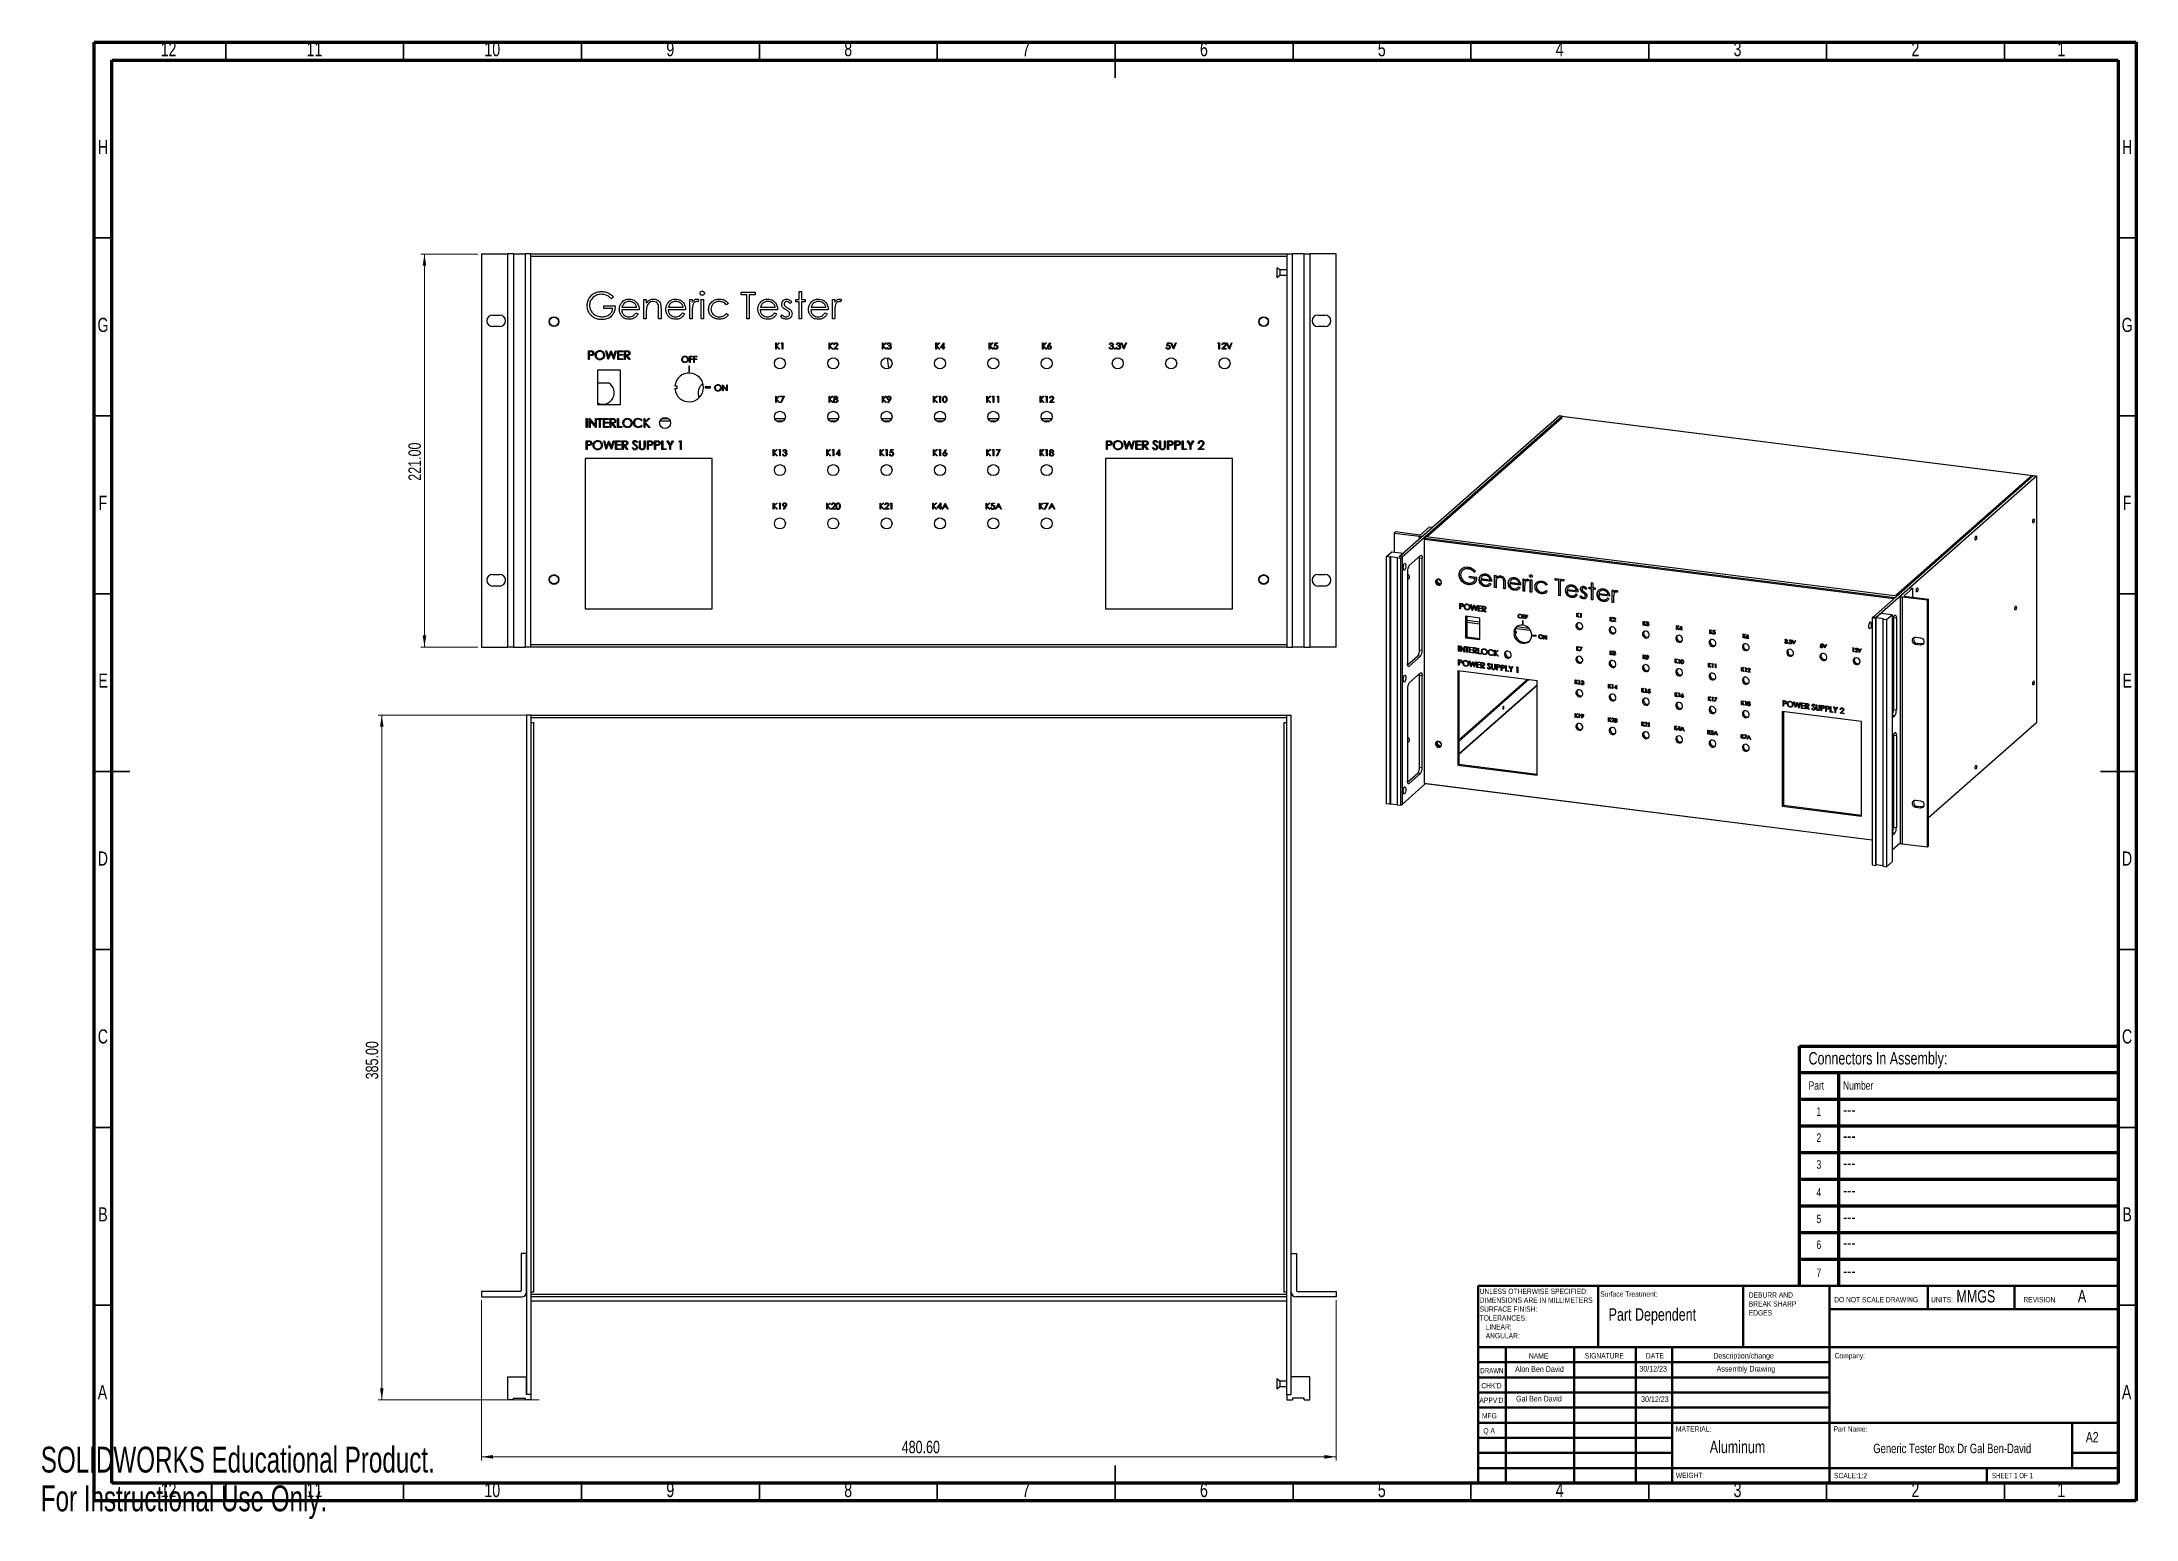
# Model space of a CAD drawing. Header units: millimetres. Extents: x 0 to 589, y 0 to 415.
import ezdxf

# ---------------------------------------------------------------- set-up
doc = ezdxf.new("R2010")
doc.units = ezdxf.units.MM
doc.layers.add('FORMAT', color=7, linetype='Continuous')
doc.styles.add('SLDTEXTSTYLE0', font='TXT', dxfattribs={"width": 0.686449})
doc.styles.add('SLDTEXTSTYLE1', font='TXT', dxfattribs={"width": 0.75})
doc.styles.add('SLDTEXTSTYLE2', font='TXT', dxfattribs={"width": 0.6875})
doc.styles.add('SLDTEXTSTYLE3', font='TXT', dxfattribs={"width": 0.7})
doc.dimstyles.new('SLDDIMSTYLE0', dxfattribs={"dimtxt": 3.5, "dimasz": 3.302, "dimexe": 0, "dimexo": 0.0625, "dimgap": 0.875, "dimtad": 1, "dimlfac": 2, "dimrnd": 1e-09, "dimzin": 4, "dimdsep": 46, "dimtxsty": 'SLDTEXTSTYLE1', "dimsah": 1, "dimcen": 0.09, "dimadec": 0, "dimazin": 1, "dimtfac": 1, "dimtofl": 0, "dimtmove": 0, "dimatfit": 3, "dimfxl": 1, "dimfrac": 2, "dimtolj": 1, "dimtzin": 12, "dimarcsym": 0})

msp = doc.modelspace()

# ---------------------------------------------------------------- texts
at = {"color": 7, "linetype": 'Continuous', "lineweight": 0}
for s, insert, char_height, attachment_point, style in [('12', (35.9201, 415.0602), 3.96875, 2, 'SLDTEXTSTYLE1'), ('11', (76.9201, 415.0602), 3.96875, 2, 'SLDTEXTSTYLE1'), ('10', (126.9201, 415.0602), 3.96875, 2, 'SLDTEXTSTYLE1'), ('9', (176.96, 415.0602), 3.9688, 2, 'SLDTEXTSTYLE1'), ('8', (226.96, 415.0602), 3.9688, 2, 'SLDTEXTSTYLE1'), ('7', (276.96, 415.0602), 3.9688, 2, 'SLDTEXTSTYLE1'), ('6', (326.96, 415.0602), 3.9688, 2, 'SLDTEXTSTYLE1'), ('5', (376.96, 415.0602), 3.9688, 2, 'SLDTEXTSTYLE1'), ('4', (426.96, 415.0602), 3.9688, 2, 'SLDTEXTSTYLE1'), ('3', (476.96, 415.0602), 3.9688, 2, 'SLDTEXTSTYLE1'), ('2', (526.96, 415.0602), 3.9688, 2, 'SLDTEXTSTYLE1'), ('1', (567.96, 415.0602), 3.9688, 2, 'SLDTEXTSTYLE1'), ('H', (17.4904, 387.5602), 3.9688, 2, 'SLDTEXTSTYLE1'), ('H', (586.4904, 387.5602), 3.9688, 2, 'SLDTEXTSTYLE1'), ('G', (17.4867, 337.5602), 3.9688, 2, 'SLDTEXTSTYLE1'), ('G', (586.4867, 337.5602), 3.9688, 2, 'SLDTEXTSTYLE1'), ('F', (17.4577, 287.5602), 3.9688, 2, 'SLDTEXTSTYLE1'), ('F', (586.4577, 287.5602), 3.9688, 2, 'SLDTEXTSTYLE1'), ('E', (17.5078, 237.5602), 3.9688, 2, 'SLDTEXTSTYLE1'), ('E', (586.5078, 237.5602), 3.9688, 2, 'SLDTEXTSTYLE1'), ('D', (17.4527, 187.5602), 3.9688, 2, 'SLDTEXTSTYLE1'), ('D', (586.4527, 187.5602), 3.9688, 2, 'SLDTEXTSTYLE1'), ('C', (17.4587, 137.5602), 3.9688, 2, 'SLDTEXTSTYLE1'), ('C', (586.4587, 137.5602), 3.9688, 2, 'SLDTEXTSTYLE1'), ('---', (506.6153, 116.7324), 3.5, 1, 'SLDTEXTSTYLE1'), ('---', (506.6153, 109.4201), 3.5, 1, 'SLDTEXTSTYLE1'), ('---', (506.6153, 101.7661), 3.5, 1, 'SLDTEXTSTYLE1'), ('---', (506.6153, 94.0862), 3.5, 1, 'SLDTEXTSTYLE1'), ('B', (17.4706, 87.5602), 3.9688, 2, 'SLDTEXTSTYLE1'), ('---', (506.6153, 86.606), 3.5, 1, 'SLDTEXTSTYLE1'), ('B', (586.4706, 87.5602), 3.9688, 2, 'SLDTEXTSTYLE1'), ('---', (506.6153, 79.3609), 3.5, 1, 'SLDTEXTSTYLE1'), ('---', (506.6153, 71.4549), 3.5, 1, 'SLDTEXTSTYLE1'), ('SURFACE FINISH:', (404.4646, 59.6955), 1.5, 1, 'SLDTEXTSTYLE1'), ('UNLESS OTHERWISE SPECIFIED:', (404.4646, 64.6955), 1.5, 1, 'SLDTEXTSTYLE1'), ('DIMENSIONS ARE IN MILLIMETERS', (404.4646, 62.1955), 1.5, 1, 'SLDTEXTSTYLE1'), ('Surface Treatment:', (438.3713, 63.9193), 1.5, 1, 'SLDTEXTSTYLE1'), ('DEBURR AND', (480.1008, 63.6513), 1.5, 1, 'SLDTEXTSTYLE1'), ('BREAK SHARP', (480.1008, 61.1513), 1.5, 1, 'SLDTEXTSTYLE1'), ('DO NOT SCALE DRAWING', (504.1142, 62.3349), 1.5, 1, 'SLDTEXTSTYLE1'), ('UNITS:', (531.3569, 62.3349), 1.5, 1, 'SLDTEXTSTYLE1'), ('REVISION', (557.3276, 62.3349), 1.5, 1, 'SLDTEXTSTYLE1'), ('TOLERANCES:', (404.4646, 57.1955), 1.5, 1, 'SLDTEXTSTYLE1'), ('LINEAR:', (406.1521, 54.6955), 1.5, 1, 'SLDTEXTSTYLE1'), ('EDGES', (480.1008, 58.6513), 1.5, 1, 'SLDTEXTSTYLE1'), ('ANGULAR:', (406.1521, 52.1955), 1.5, 1, 'SLDTEXTSTYLE1'), ('DRAWN', (404.6434, 42.3848), 1.5, 1, 'SLDTEXTSTYLE0'), ('Alon Ben David', (421.2813, 42.8799), 1.5875, 2, 'SLDTEXTSTYLE1'), ('NAME', (418.3222, 46.5015), 1.5, 1, 'SLDTEXTSTYLE1'), ('SIGNATURE', (434.0336, 46.5618), 1.5, 1, 'SLDTEXTSTYLE1'), ('30/12/23', (453.2391, 42.9655), 1.5875, 2, 'SLDTEXTSTYLE1'), ('DATE', (451.2147, 46.5762), 1.5, 1, 'SLDTEXTSTYLE1'), ('Company:', (504.2413, 46.5762), 1.5, 1, 'SLDTEXTSTYLE1'), ('A', (17.3397, 37.5602), 3.9688, 2, 'SLDTEXTSTYLE1'), ("CHK'D", (404.9392, 38.1619), 1.5, 1, 'SLDTEXTSTYLE1'), ('A', (586.3397, 37.5602), 3.9688, 2, 'SLDTEXTSTYLE1'), ("APPV'D", (404.4017, 34.0659), 1.5, 1, 'SLDTEXTSTYLE1'), ('MFG', (405.124, 29.7158), 1.5, 1, 'SLDTEXTSTYLE1'), ('Gal Ben David', (421.1282, 34.561), 1.5875, 2, 'SLDTEXTSTYLE1'), ('30/12/23', (453.7234, 34.4251), 1.5875, 2, 'SLDTEXTSTYLE1'), ('Q.A', (405.509, 25.5047), 1.5, 1, 'SLDTEXTSTYLE1'), ('MATERIAL:', (459.6459, 25.9861), 1.5, 1, 'SLDTEXTSTYLE1'), ('Part Name:', (503.953, 25.9861), 1.5, 1, 'SLDTEXTSTYLE1'), ('A2', (574.8712, 24.4064), 2.91042, 1, 'SLDTEXTSTYLE1'), ('Generic Tester Box Dr Gal Ben-David', (537.3107, 21.1009), 2.645833, 2, 'SLDTEXTSTYLE1'), ('WEIGHT:', (459.6178, 12.9493), 1.4986, 1, 'SLDTEXTSTYLE1'), ('SCALE:1:2', (504.074, 12.9001), 1.5, 1, 'SLDTEXTSTYLE1'), ('SHEET 1 OF 1', (548.4783, 12.9001), 1.5, 1, 'SLDTEXTSTYLE2'), ('12', (35.9201, 10.0602), 3.96875, 2, 'SLDTEXTSTYLE1'), ('11', (76.9201, 10.0602), 3.96875, 2, 'SLDTEXTSTYLE1'), ('10', (126.9201, 10.0602), 3.96875, 2, 'SLDTEXTSTYLE1'), ('9', (176.96, 10.0602), 3.9688, 2, 'SLDTEXTSTYLE1'), ('8', (226.96, 10.0602), 3.9688, 2, 'SLDTEXTSTYLE1'), ('7', (276.96, 10.0602), 3.9688, 2, 'SLDTEXTSTYLE1'), ('6', (326.96, 10.0602), 3.9688, 2, 'SLDTEXTSTYLE1'), ('5', (376.96, 10.0602), 3.9688, 2, 'SLDTEXTSTYLE1'), ('4', (426.96, 10.0602), 3.9688, 2, 'SLDTEXTSTYLE1'), ('3', (476.96, 10.0602), 3.9688, 2, 'SLDTEXTSTYLE1'), ('2', (526.96, 10.0602), 3.9688, 2, 'SLDTEXTSTYLE1'), ('1', (567.96, 10.0602), 3.9688, 2, 'SLDTEXTSTYLE1')]:
    msp.add_mtext(s, dxfattribs=dict(at, insert=insert, char_height=char_height, attachment_point=attachment_point, style=style))
at = {"color": 9, "linetype": 'Continuous', "lineweight": 0, "attachment_point": 1, "style": 'SLDTEXTSTYLE1'}
for s, insert, char_height in [('Part Dependent', (440.7193, 59.1646), 3.5), ('MMGS', (538.495, 64.304), 3.5), ('A', (572.6319, 64.3349), 3.5), ('Description/change', (470.1511, 46.6382), 1.5875), ('Assembly Drawing', (471.0889, 42.9655), 1.5875), ('Aluminum', (469.1486, 21.9553), 3.5)]:
    msp.add_mtext(s, dxfattribs=dict(at, insert=insert, char_height=char_height))
at = {"color": 7, "linetype": 'Continuous', "char_height": 7.266, "attachment_point": 1, "style": 'SLDTEXTSTYLE3'}
for s, insert in [('SOLIDWORKS Educational Product.', (0, 20.2654)), ('For Instructional Use Only.', (0, 9.3664))]:
    msp.add_mtext(s, dxfattribs=dict(at, insert=insert))
at = {"layer": 'FORMAT', "attachment_point": 1, "style": 'SLDTEXTSTYLE1'}
for s, insert, char_height in [('Connectors In Assembly:', (496.9204, 131.1927), 3.5), ('Part', (496.9204, 122.9842), 2.38125), ('Number', (506.6153, 122.9842), 2.38125), ('1', (499.1564, 115.6149), 2.3813), ('2', (499.1564, 108.3025), 2.3813), ('3', (499.1564, 100.7692), 2.3813), ('4', (499.1564, 92.9686), 2.3813), ('5', (499.1564, 85.4885), 2.3813), ('6', (499.1564, 78.2433), 2.3813), ('7', (499.1564, 70.3373), 2.3813)]:
    msp.add_mtext(s, dxfattribs=dict(at, insert=insert, char_height=char_height))

# ---------------------------------------------------------------- blocks, each defined once
blk = doc.blocks.new('_D')
at = {"color": 7, "linetype": 'Continuous', "lineweight": 0}
for p, q in [((122.85, 355.5), (106.85, 355.5)), ((107.85, 245), (107.85, 355.5)), ((122.85, 245), (106.85, 245))]:
    blk.add_line(p, q, dxfattribs=at)
at = {"color": 7, "linetype": 'Continuous', "lineweight": 18}
for points in [[(107.85, 355.5), (107.35, 352.2), (108.36, 352.2)], [(107.85, 245), (108.36, 248.31), (107.35, 248.31)]]:
    blk.add_solid(points, dxfattribs=at)
at = {"color": 7, "linetype": 'Continuous', "lineweight": 18, "insert": (103.34, 291.77), "char_height": 3.5, "attachment_point": 1, "rotation": 90, "style": 'SLDTEXTSTYLE1'}
blk.add_mtext('221.00', dxfattribs=at)
blk = doc.blocks.new('_D_1')
at = {"color": 7, "linetype": 'Continuous', "lineweight": 0}
for p, q in [((136.75, 225.91), (94.85, 225.91)), ((95.85, 225.91), (95.85, 33.41)), ((140.1, 33.41), (94.85, 33.41))]:
    blk.add_line(p, q, dxfattribs=at)
at = {"color": 7, "linetype": 'Continuous', "lineweight": 18}
for points in [[(95.85, 225.91), (95.35, 222.61), (96.36, 222.61)], [(95.85, 33.41), (96.36, 36.71), (95.35, 36.71)]]:
    blk.add_solid(points, dxfattribs=at)
at = {"color": 7, "linetype": 'Continuous', "lineweight": 18, "insert": (91.34, 123.51), "char_height": 3.5, "attachment_point": 1, "rotation": 90, "style": 'SLDTEXTSTYLE1'}
blk.add_mtext('385.00', dxfattribs=at)
blk = doc.blocks.new('_D_2')
at = {"color": 7, "linetype": 'Continuous', "lineweight": 0}
for p, q in [((123.85, 61.41), (123.85, 16.41)), ((364.15, 61.41), (364.15, 16.41)), ((123.85, 17.41), (364.15, 17.41))]:
    blk.add_line(p, q, dxfattribs=at)
at = {"color": 7, "linetype": 'Continuous', "lineweight": 18}
for points in [[(123.85, 17.41), (127.16, 16.9), (127.16, 17.92)], [(364.15, 17.41), (360.85, 17.92), (360.85, 16.9)]]:
    blk.add_solid(points, dxfattribs=at)
at = {"color": 7, "linetype": 'Continuous', "lineweight": 18, "insert": (242.01, 21.92), "char_height": 3.5, "attachment_point": 1, "style": 'SLDTEXTSTYLE1'}
blk.add_mtext('480.60', dxfattribs=at)

# ---------------------------------------------------------------- dimensions: what is measured, and where the dimension line sits
at = {"color": 7, "linetype": 'Continuous', "lineweight": 18}
for base, p1, p2, picture, middle in [((107.853, 355.5046), (123.853, 245.0046), (123.853, 355.5046), '_D', (107.853, 298.8851)), ((95.853, 33.4094), (137.753, 225.9094), (131.253, 33.4094), '_D_1', (95.853, 130.6195))]:
    dim = msp.add_linear_dim(base=base, p1=p1, p2=p2, angle=90, dimstyle='SLDDIMSTYLE0', dxfattribs=at)
    dim.commit()
    dim.dimension.update_dxf_attribs({"geometry": picture, "text_midpoint": middle, "dimtype": 160})
dim = msp.add_linear_dim(base=(364.153, 17.4094), p1=(123.853, 62.4094), p2=(364.153, 62.4094), dimstyle='SLDDIMSTYLE0', dxfattribs=at)
dim.commit()
dim.dimension.update_dxf_attribs({"geometry": '_D_2', "text_midpoint": (249.1225, 17.4094), "dimtype": 160})

# ---------------------------------------------------------------- linework, layer by layer
at = {"color": 7, "linetype": 'Continuous', "lineweight": 70}
for p, q in [((15, 5), (15, 415)), ((15, 415), (589, 415)), ((589, 415), (589, 5)), ((20, 10), (20, 410)), ((20, 410), (584, 410)), ((584, 410), (584, 10)), ((494.3374, 125.436), (494.3374, 132.8493)), ((494.3374, 132.8493), (584, 132.8493)), ((494.3374, 65.436), (494.3374, 125.436)), ((494.3374, 125.436), (584, 125.436)), ((505.3233, 125.436), (505.3233, 65.436)), ((494.3374, 117.936), (584, 117.936)), ((494.3374, 110.436), (584, 110.436)), ((494.3374, 102.936), (584, 102.936)), ((494.3374, 95.436), (584, 95.436)), ((494.3374, 87.936), (584, 87.936)), ((494.3374, 80.436), (584, 80.436)), ((494.3374, 72.936), (584, 72.936)), ((584, 10), (20, 10)), ((589, 5), (15, 5))]:
    msp.add_line(p, q, dxfattribs=at)
at = {"color": 9, "linetype": 'Continuous', "lineweight": 35}
for p, q in [((52, 410), (52, 415)), ((102, 410), (102, 415)), ((152, 410), (152, 415)), ((202, 410), (202, 415)), ((252, 410), (252, 415)), ((302, 410), (302, 415)), ((352, 410), (352, 415)), ((402, 410), (402, 415)), ((452, 410), (452, 415)), ((502, 410), (502, 415)), ((552, 410), (552, 415)), ((20, 360), (15, 360)), ((584, 360), (589, 360)), ((20, 310), (15, 310)), ((584, 310), (589, 310)), ((20, 260), (15, 260)), ((584, 260), (589, 260)), ((20, 210), (15, 210)), ((584, 210), (589, 210)), ((20, 160), (15, 160)), ((584, 160), (589, 160)), ((20, 110), (15, 110)), ((584, 110), (589, 110)), ((20, 60), (15, 60)), ((584, 60), (589, 60)), ((52, 10), (52, 5)), ((102, 10), (102, 5)), ((152, 10), (152, 5)), ((202, 10), (202, 5)), ((252, 10), (252, 5)), ((302, 10), (302, 5)), ((352, 10), (352, 5)), ((402, 10), (402, 5)), ((452, 10), (452, 5)), ((502, 10), (502, 5)), ((552, 10), (552, 5))]:
    msp.add_line(p, q, dxfattribs=at)
at = {"color": 7, "linetype": 'Continuous', "lineweight": 35}
for p, q in [((302, 415.001), (302, 404.999)), ((14.999, 210), (25.001, 210)), ((589.001, 210), (578.999, 210)), ((302, 4.999), (302, 15.001))]:
    msp.add_line(p, q, dxfattribs=at)
at = {"color": 7, "linetype": 'Continuous', "lineweight": 25}
for p, q in [((123.853, 355.5046), (123.853, 245.0046)), ((123.853, 355.5046), (131.253, 355.5046)), ((132.878, 355.5046), (131.253, 355.5046)), ((131.253, 245.0046), (131.253, 355.5046)), ((132.878, 355.5046), (132.878, 245.0046)), ((132.878, 355.5046), (136.128, 355.5046)), ((136.128, 355.5046), (136.128, 245.0046)), ((137.753, 355.5046), (136.128, 355.5046)), ((137.753, 245.0046), (137.753, 355.5046)), ((137.753, 355.5046), (350.253, 355.5046)), ((350.253, 354.7546), (137.753, 354.7546)), ((350.253, 355.5046), (350.253, 245.0046)), ((350.253, 355.5046), (351.878, 355.5046)), ((351.878, 245.0046), (351.878, 355.5046)), ((355.128, 355.5046), (351.878, 355.5046)), ((355.128, 245.0046), (355.128, 355.5046)), ((355.128, 355.5046), (356.753, 355.5046)), ((364.153, 355.5046), (356.753, 355.5046)), ((356.753, 355.5046), (356.753, 245.0046)), ((364.153, 245.0046), (364.153, 355.5046)), ((348.2765, 351.0046), (347.4515, 351.6546)), ((347.4515, 351.6546), (347.4515, 348.8546)), ((347.4515, 348.8546), (348.2765, 349.5046)), ((350.253, 351.0046), (348.2765, 351.0046)), ((348.2765, 351.0046), (348.2765, 349.5046)), ((348.2765, 349.5046), (350.253, 349.5046)), ((160.9838, 343.4746), (160.4069, 342.9277)), ((169.5415, 342.7354), (170.2146, 342.7354)), ((169.5415, 337.2546), (169.5415, 342.7354)), ((170.2146, 342.7354), (170.2146, 341.7468)), ((182.4261, 342.7354), (183.0992, 342.7354)), ((182.4261, 337.2546), (182.4261, 342.7354)), ((183.0992, 342.7354), (183.0992, 341.9286)), ((185.0222, 342.6437), (184.6527, 342.0608)), ((185.5992, 342.7354), (186.2722, 342.7354)), ((185.5992, 337.2546), (185.5992, 342.7354)), ((186.2722, 342.7354), (186.2722, 337.2546)), ((193.2915, 341.547), (192.7281, 341.1969)), ((196.8492, 344.7546), (200.7915, 344.7546)), ((196.8492, 343.9854), (196.8492, 344.7546)), ((198.4838, 343.9854), (196.8492, 343.9854)), ((198.4838, 337.2546), (198.4838, 343.9854)), ((199.1569, 343.9854), (199.1569, 337.2546)), ((200.7915, 343.9854), (199.1569, 343.9854)), ((200.7915, 344.7546), (200.7915, 343.9854)), ((211.0799, 342.0518), (210.6232, 341.5815)), ((212.2338, 342.7354), (213.1953, 342.7354)), ((212.2338, 342.0623), (212.2338, 342.7354)), ((213.1953, 342.0623), (212.2338, 342.0623)), ((213.1953, 344.9469), (213.8684, 344.9469)), ((213.1953, 342.7354), (213.1953, 344.9469)), ((213.1953, 337.2546), (213.1953, 342.0623)), ((213.8684, 344.9469), (213.8684, 342.7354)), ((213.8684, 342.7354), (214.8299, 342.7354)), ((213.8684, 342.0623), (213.8684, 337.2546)), ((214.8299, 342.0623), (213.8684, 342.0623)), ((214.8299, 342.7354), (214.8299, 342.0623)), ((222.5222, 342.7354), (223.1953, 342.7354)), ((222.5222, 337.2546), (222.5222, 342.7354)), ((223.1953, 342.7354), (223.1953, 341.9286)), ((225.1184, 342.6437), (224.7488, 342.0608)), ((127.003, 338.3296), (129.003, 338.3296)), ((158.2915, 340.9084), (161.4646, 340.9084)), ((158.2915, 340.1392), (158.2915, 340.9084)), ((160.7915, 340.1392), (158.2915, 340.1392)), ((168.1953, 339.8508), (163.2915, 339.8508)), ((163.3621, 340.5238), (167.5222, 340.5238)), ((167.3089, 338.9854), (167.9069, 338.6714)), ((170.2146, 337.2546), (169.5415, 337.2546)), ((170.2146, 339.2363), (170.2146, 337.2546)), ((173.6761, 337.2546), (173.6761, 339.8327)), ((174.3492, 337.2546), (173.6761, 337.2546)), ((174.3492, 340.0536), (174.3492, 337.2546)), ((181.2722, 339.8508), (176.3684, 339.8508)), ((176.439, 340.5238), (180.5992, 340.5238)), ((180.3858, 338.9854), (180.9838, 338.6714)), ((183.0992, 337.2546), (182.4261, 337.2546)), ((183.0992, 339.0966), (183.0992, 337.2546)), ((186.2722, 337.2546), (185.5992, 337.2546)), ((192.7281, 338.7931), (193.2915, 338.4235)), ((199.1569, 337.2546), (198.4838, 337.2546)), ((207.1376, 339.8508), (202.2338, 339.8508)), ((202.3044, 340.5238), (206.4646, 340.5238)), ((206.2512, 338.9854), (206.8492, 338.6714)), ((208.003, 337.9006), (208.4492, 338.4084)), ((213.8684, 337.2546), (213.1953, 337.2546)), ((221.3684, 339.8508), (216.4646, 339.8508)), ((216.5352, 340.5238), (220.6953, 340.5238)), ((220.482, 338.9854), (221.0799, 338.6714)), ((223.1953, 337.2546), (222.5222, 337.2546)), ((223.1953, 339.0966), (223.1953, 337.2546)), ((359.003, 338.3296), (361.003, 338.3296)), ((129.003, 335.0796), (127.003, 335.0796)), ((206.5864, 330.5046), (206.7434, 330.5046)), ((206.5864, 328.7546), (206.5864, 330.5046)), ((206.7434, 329.8382), (207.4729, 330.5046)), ((206.7434, 330.5046), (206.7434, 329.8382)), ((207.6969, 330.5046), (206.837, 329.7193)), ((206.837, 329.7193), (207.7642, 328.7546)), ((207.4729, 330.5046), (207.6969, 330.5046)), ((208.1344, 330.3251), (208.2371, 330.5046)), ((208.4037, 330.3251), (208.1344, 330.3251)), ((208.2371, 330.5046), (208.5607, 330.5046)), ((208.4037, 328.7546), (208.4037, 330.3251)), ((208.5607, 330.5046), (208.5607, 328.7546)), ((221.5864, 330.5046), (221.7434, 330.5046)), ((221.5864, 328.7546), (221.5864, 330.5046)), ((221.7434, 329.8382), (222.4729, 330.5046)), ((221.7434, 330.5046), (221.7434, 329.8382)), ((222.6969, 330.5046), (221.837, 329.7193)), ((221.837, 329.7193), (222.7642, 328.7546)), ((222.4729, 330.5046), (222.6969, 330.5046)), ((223.0896, 329.9661), (222.9325, 329.9661)), ((236.5864, 330.5046), (236.7434, 330.5046)), ((236.5864, 328.7546), (236.5864, 330.5046)), ((236.7434, 329.8382), (237.4729, 330.5046)), ((236.7434, 330.5046), (236.7434, 329.8382)), ((237.6969, 330.5046), (236.837, 329.7193)), ((236.837, 329.7193), (237.7642, 328.7546)), ((237.4729, 330.5046), (237.6969, 330.5046)), ((238.0896, 330.1008), (237.9325, 330.1008)), ((238.3588, 329.6296), (238.3588, 329.8091)), ((251.5864, 330.5046), (251.7434, 330.5046)), ((251.5864, 328.7546), (251.5864, 330.5046)), ((251.7434, 329.8382), (252.4729, 330.5046)), ((251.7434, 330.5046), (251.7434, 329.8382)), ((252.6969, 330.5046), (251.837, 329.7193)), ((251.837, 329.7193), (252.7642, 328.7546)), ((252.4729, 330.5046), (252.6969, 330.5046)), ((252.8652, 329.1584), (253.8205, 330.5495)), ((253.6953, 330.098), (253.1737, 329.3379)), ((253.6953, 329.3379), (253.6953, 330.098)), ((253.8205, 330.5495), (253.8524, 330.5495)), ((253.8524, 330.5495), (253.8524, 329.3379)), ((266.5864, 330.5046), (266.7434, 330.5046)), ((266.5864, 328.7546), (266.5864, 330.5046)), ((266.7434, 329.8382), (267.4729, 330.5046)), ((266.7434, 330.5046), (266.7434, 329.8382)), ((267.6969, 330.5046), (266.837, 329.7193)), ((266.837, 329.7193), (267.7642, 328.7546)), ((267.4729, 330.5046), (267.6969, 330.5046)), ((268.0671, 329.6296), (268.2466, 330.5046)), ((268.2466, 330.5046), (268.9646, 330.5046)), ((268.3693, 330.3251), (268.275, 329.8648)), ((268.9646, 330.3251), (268.3693, 330.3251)), ((268.9646, 330.5046), (268.9646, 330.3251)), ((281.5864, 330.5046), (281.7434, 330.5046)), ((281.5864, 328.7546), (281.5864, 330.5046)), ((281.7434, 329.8382), (282.4729, 330.5046)), ((281.7434, 330.5046), (281.7434, 329.8382)), ((282.6969, 330.5046), (281.837, 329.7193)), ((281.837, 329.7193), (282.7642, 328.7546)), ((282.4729, 330.5046), (282.6969, 330.5046)), ((283.1506, 329.7509), (283.6729, 330.5495)), ((283.7938, 330.4545), (283.3314, 329.7474)), ((283.6729, 330.5495), (283.7938, 330.4545)), ((300.5447, 330.1008), (300.3876, 330.1008)), ((300.8139, 329.6296), (300.8139, 329.8091)), ((302.5415, 330.1008), (302.3844, 330.1008)), ((302.8107, 329.6296), (302.8107, 329.8091)), ((303.6857, 330.5046), (303.854, 330.5046)), ((304.4261, 328.7546), (303.6857, 330.5046)), ((303.854, 330.5046), (304.4373, 329.1255)), ((304.4373, 329.1255), (305.0206, 330.5046)), ((305.1889, 330.5046), (304.4485, 328.7546)), ((305.0206, 330.5046), (305.1889, 330.5046)), ((316.5078, 329.6296), (316.6873, 330.5046)), ((316.6873, 330.5046), (317.4053, 330.5046)), ((316.81, 330.3251), (316.7157, 329.8648)), ((317.4053, 330.3251), (316.81, 330.3251)), ((317.4053, 330.5046), (317.4053, 330.3251)), ((317.6745, 330.5046), (317.8428, 330.5046)), ((318.4149, 328.7546), (317.6745, 330.5046)), ((317.8428, 330.5046), (318.4261, 329.1255)), ((318.4261, 329.1255), (319.0094, 330.5046)), ((319.1777, 330.5046), (318.4373, 328.7546)), ((319.0094, 330.5046), (319.1777, 330.5046)), ((330.9021, 330.3251), (331.0048, 330.5046)), ((331.1713, 330.3251), (330.9021, 330.3251)), ((331.0048, 330.5046), (331.3283, 330.5046)), ((331.1713, 328.7546), (331.1713, 330.3251)), ((331.3283, 330.5046), (331.3283, 328.7546)), ((332.2033, 329.9661), (332.0463, 329.9661)), ((333.3476, 330.5046), (333.5158, 330.5046)), ((334.088, 328.7546), (333.3476, 330.5046)), ((333.5158, 330.5046), (334.0992, 329.1255)), ((334.0992, 329.1255), (334.6825, 330.5046)), ((334.8508, 330.5046), (334.1104, 328.7546)), ((334.6825, 330.5046), (334.8508, 330.5046)), ((361.003, 335.0796), (359.003, 335.0796)), ((153.9267, 328.3046), (154.417, 328.3046)), ((153.9267, 325.8046), (153.9267, 328.3046)), ((154.1511, 325.8046), (153.9267, 325.8046)), ((154.1511, 328.0482), (154.1511, 327.2149)), ((154.6083, 328.0482), (154.1511, 328.0482)), ((154.1511, 327.2149), (154.5888, 327.2094)), ((154.1511, 326.9584), (154.1511, 325.8046)), ((154.3299, 326.9584), (154.1511, 326.9584)), ((158.8306, 328.3046), (159.0625, 328.3046)), ((159.4956, 325.8046), (158.8306, 328.3046)), ((159.0625, 328.3046), (159.5517, 326.4712)), ((159.5277, 325.8046), (159.4956, 325.8046)), ((160.2889, 327.7167), (159.5277, 325.8046)), ((159.5517, 326.4712), (160.2794, 328.3046)), ((160.2794, 328.3046), (160.312, 328.3046)), ((161.0411, 325.8046), (160.2889, 327.7167)), ((160.312, 328.3046), (161.0261, 326.4837)), ((161.0261, 326.4837), (161.5179, 328.3046)), ((161.0732, 325.8046), (161.0411, 325.8046)), ((161.7472, 328.3046), (161.0732, 325.8046)), ((161.5179, 328.3046), (161.7472, 328.3046)), ((162.196, 328.3046), (163.6062, 328.3046)), ((162.196, 325.8046), (162.196, 328.3046)), ((163.6062, 325.8046), (162.196, 325.8046)), ((162.4203, 328.0482), (162.4203, 327.279)), ((163.6062, 328.0482), (162.4203, 328.0482)), ((162.4203, 327.279), (163.6062, 327.279)), ((162.4203, 327.0226), (162.4203, 326.061)), ((163.6062, 327.0226), (162.4203, 327.0226)), ((162.4203, 326.061), (163.6062, 326.061)), ((163.6062, 328.3046), (163.6062, 328.0482)), ((163.6062, 327.279), (163.6062, 327.0226)), ((163.6062, 326.061), (163.6062, 325.8046)), ((164.0549, 328.3046), (164.5552, 328.3046)), ((164.0549, 325.8046), (164.0549, 328.3046)), ((164.2793, 325.8046), (164.0549, 325.8046)), ((164.748, 328.0482), (164.2793, 328.0482)), ((164.2793, 328.0482), (164.2793, 327.2149)), ((164.2793, 327.2149), (164.737, 327.2114)), ((164.2793, 326.9584), (164.2793, 325.8046)), ((164.4616, 326.9584), (164.2793, 326.9584)), ((165.3801, 325.8046), (164.4616, 326.9584)), ((164.739, 326.9584), (165.6575, 325.8046)), ((165.6575, 325.8046), (165.3801, 325.8046)), ((182.378, 324.0046), (182.128, 324.0046)), ((182.128, 324.0046), (182.128, 322.5046)), ((182.3652, 326.7546), (183.2178, 326.7546)), ((182.3652, 325.0046), (182.3652, 326.7546)), ((182.5222, 325.0046), (182.3652, 325.0046)), ((182.378, 322.5046), (182.378, 324.0046)), ((182.5222, 326.5751), (182.5222, 326.0367)), ((183.2178, 326.5751), (182.5222, 326.5751)), ((182.5222, 326.0367), (183.2178, 326.0367)), ((182.5222, 325.8572), (182.5222, 325.0046)), ((183.2178, 325.8572), (182.5222, 325.8572)), ((183.2178, 326.7546), (183.2178, 326.5751)), ((183.2178, 326.0367), (183.2178, 325.8572)), ((183.5319, 326.7546), (184.3844, 326.7546)), ((183.5319, 325.0046), (183.5319, 326.7546)), ((183.6889, 325.0046), (183.5319, 325.0046)), ((183.6889, 326.5751), (183.6889, 326.0367)), ((184.3844, 326.5751), (183.6889, 326.5751)), ((183.6889, 326.0367), (184.3844, 326.0367)), ((183.6889, 325.8572), (183.6889, 325.0046)), ((184.3844, 325.8572), (183.6889, 325.8572)), ((184.3844, 326.7546), (184.3844, 326.5751)), ((184.3844, 326.0367), (184.3844, 325.8572)), ((206.7434, 328.7546), (206.5864, 328.7546)), ((206.7434, 329.5991), (206.7434, 328.7546)), ((207.555, 328.7546), (206.7434, 329.5991)), ((207.7642, 328.7546), (207.555, 328.7546)), ((208.5607, 328.7546), (208.4037, 328.7546)), ((221.7434, 328.7546), (221.5864, 328.7546)), ((221.7434, 329.5991), (221.7434, 328.7546)), ((222.555, 328.7546), (221.7434, 329.5991)), ((222.7642, 328.7546), (222.555, 328.7546)), ((222.8652, 328.7546), (223.5439, 329.4789)), ((224.0543, 328.7546), (222.8652, 328.7546)), ((223.6778, 329.4014), (223.2399, 328.9341)), ((223.2399, 328.9341), (224.0543, 328.9341)), ((224.0543, 328.9341), (224.0543, 328.7546)), ((236.7434, 328.7546), (236.5864, 328.7546)), ((236.7434, 329.5991), (236.7434, 328.7546)), ((237.555, 328.7546), (236.7434, 329.5991)), ((237.7642, 328.7546), (237.555, 328.7546)), ((237.8652, 329.2258), (238.0222, 329.2258)), ((251.7434, 328.7546), (251.5864, 328.7546)), ((251.7434, 329.5991), (251.7434, 328.7546)), ((252.555, 328.7546), (251.7434, 329.5991)), ((252.7642, 328.7546), (252.555, 328.7546)), ((253.6953, 329.1584), (252.8652, 329.1584)), ((253.1737, 329.3379), (253.6953, 329.3379)), ((253.6953, 328.7546), (253.6953, 329.1584)), ((253.8524, 328.7546), (253.6953, 328.7546)), ((253.8524, 329.3379), (254.0543, 329.3379)), ((253.8524, 329.1584), (253.8524, 328.7546)), ((254.0543, 329.1584), (253.8524, 329.1584)), ((254.0543, 329.3379), (254.0543, 329.1584)), ((266.7434, 328.7546), (266.5864, 328.7546)), ((266.7434, 329.5991), (266.7434, 328.7546)), ((267.555, 328.7546), (266.7434, 329.5991)), ((267.7642, 328.7546), (267.555, 328.7546)), ((267.8876, 329.2033), (268.0447, 329.2033)), ((281.7434, 328.7546), (281.5864, 328.7546)), ((281.7434, 329.5991), (281.7434, 328.7546)), ((282.555, 328.7546), (281.7434, 329.5991)), ((282.7642, 328.7546), (282.555, 328.7546)), ((300.3203, 329.2258), (300.4774, 329.2258)), ((302.3171, 329.2258), (302.4742, 329.2258)), ((304.4485, 328.7546), (304.4261, 328.7546)), ((316.3283, 329.2033), (316.4854, 329.2033)), ((318.4373, 328.7546), (318.4149, 328.7546)), ((331.3283, 328.7546), (331.1713, 328.7546)), ((331.979, 328.7546), (332.6577, 329.4789)), ((333.1681, 328.7546), (331.979, 328.7546)), ((332.7916, 329.4014), (332.3537, 328.9341)), ((332.3537, 328.9341), (333.1681, 328.9341)), ((333.1681, 328.9341), (333.1681, 328.7546)), ((334.1104, 328.7546), (334.088, 328.7546)), ((156.503, 322.8046), (156.503, 313.2046)), ((162.953, 322.8046), (156.503, 322.8046)), ((156.503, 319.2746), (159.6202, 319.2746)), ((162.953, 313.2046), (162.953, 322.8046)), ((178.2254, 318.4296), (178.8254, 318.4296)), ((178.8254, 318.4296), (178.8254, 317.5796)), ((182.128, 322.5046), (182.378, 322.5046)), ((188.253, 318.1296), (186.753, 318.1296)), ((186.753, 318.1296), (186.753, 317.8796)), ((188.253, 317.8796), (188.253, 318.1296)), ((191.6344, 318.7546), (191.6674, 318.7546)), ((191.6344, 317.0046), (191.6344, 318.7546)), ((191.6674, 318.7546), (192.8235, 317.3772)), ((191.7915, 318.3788), (191.7915, 317.0046)), ((192.9448, 317.0046), (191.7915, 318.3788)), ((192.8235, 318.7546), (192.9806, 318.7546)), ((192.8235, 317.3772), (192.8235, 318.7546)), ((192.9806, 318.7546), (192.9806, 317.0046)), ((156.503, 313.2046), (162.953, 313.2046)), ((178.8254, 317.5796), (178.2254, 317.5796)), ((186.753, 317.8796), (188.253, 317.8796)), ((191.7915, 317.0046), (191.6344, 317.0046)), ((192.9806, 317.0046), (192.9448, 317.0046)), ((206.5864, 315.5046), (206.7434, 315.5046)), ((206.5864, 313.7546), (206.5864, 315.5046)), ((206.7434, 313.7546), (206.5864, 313.7546)), ((206.7434, 314.8382), (207.4729, 315.5046)), ((206.7434, 315.5046), (206.7434, 314.8382)), ((206.7434, 314.5991), (206.7434, 313.7546)), ((207.555, 313.7546), (206.7434, 314.5991)), ((207.6969, 315.5046), (206.837, 314.7193)), ((206.837, 314.7193), (207.7642, 313.7546)), ((207.4729, 315.5046), (207.6969, 315.5046)), ((207.7642, 313.7546), (207.555, 313.7546)), ((207.9774, 315.5046), (209.0543, 315.5046)), ((207.9774, 315.3251), (207.9774, 315.5046)), ((208.7886, 315.3251), (207.9774, 315.3251)), ((207.9988, 313.7844), (208.7886, 315.3251)), ((208.1344, 313.7097), (207.9988, 313.7844)), ((209.0543, 315.5046), (208.1344, 313.7097)), ((221.5864, 315.5046), (221.7434, 315.5046)), ((221.5864, 313.7546), (221.5864, 315.5046)), ((221.7434, 313.7546), (221.5864, 313.7546)), ((221.7434, 314.8382), (222.4729, 315.5046)), ((221.7434, 315.5046), (221.7434, 314.8382)), ((221.7434, 314.5991), (221.7434, 313.7546)), ((222.555, 313.7546), (221.7434, 314.5991)), ((222.6969, 315.5046), (221.837, 314.7193)), ((221.837, 314.7193), (222.7642, 313.7546)), ((222.4729, 315.5046), (222.6969, 315.5046)), ((222.7642, 313.7546), (222.555, 313.7546)), ((236.5864, 315.5046), (236.7434, 315.5046)), ((236.5864, 313.7546), (236.5864, 315.5046)), ((236.7434, 313.7546), (236.5864, 313.7546)), ((236.7434, 314.8382), (237.4729, 315.5046)), ((236.7434, 315.5046), (236.7434, 314.8382)), ((236.7434, 314.5991), (236.7434, 313.7546)), ((237.555, 313.7546), (236.7434, 314.5991)), ((237.6969, 315.5046), (236.837, 314.7193)), ((236.837, 314.7193), (237.7642, 313.7546)), ((237.4729, 315.5046), (237.6969, 315.5046)), ((237.7642, 313.7546), (237.555, 313.7546)), ((238.1211, 313.797), (238.6077, 314.5083)), ((238.2466, 313.7097), (238.1211, 313.797)), ((238.7854, 314.4978), (238.2466, 313.7097)), ((250.9133, 315.5046), (251.0703, 315.5046)), ((250.9133, 313.7546), (250.9133, 315.5046)), ((251.0703, 313.7546), (250.9133, 313.7546)), ((251.0703, 314.8382), (251.7998, 315.5046)), ((251.0703, 315.5046), (251.0703, 314.8382)), ((251.0703, 314.5991), (251.0703, 313.7546)), ((251.8819, 313.7546), (251.0703, 314.5991)), ((252.0239, 315.5046), (251.1639, 314.7193)), ((251.1639, 314.7193), (252.0912, 313.7546)), ((251.7998, 315.5046), (252.0239, 315.5046)), ((252.0912, 313.7546), (251.8819, 313.7546)), ((252.4614, 315.3251), (252.5641, 315.5046)), ((252.7306, 315.3251), (252.4614, 315.3251)), ((252.5641, 315.5046), (252.8876, 315.5046)), ((252.7306, 313.7546), (252.7306, 315.3251)), ((252.8876, 313.7546), (252.7306, 313.7546)), ((252.8876, 315.5046), (252.8876, 313.7546)), ((265.9133, 315.5046), (266.0703, 315.5046)), ((265.9133, 313.7546), (265.9133, 315.5046)), ((266.0703, 313.7546), (265.9133, 313.7546)), ((266.0703, 314.8382), (266.7998, 315.5046)), ((266.0703, 315.5046), (266.0703, 314.8382)), ((266.0703, 314.5991), (266.0703, 313.7546)), ((266.8819, 313.7546), (266.0703, 314.5991)), ((267.0239, 315.5046), (266.1639, 314.7193)), ((266.1639, 314.7193), (267.0912, 313.7546)), ((266.7998, 315.5046), (267.0239, 315.5046)), ((267.0912, 313.7546), (266.8819, 313.7546)), ((267.4614, 315.3251), (267.5641, 315.5046)), ((267.7306, 315.3251), (267.4614, 315.3251)), ((267.5641, 315.5046), (267.8876, 315.5046)), ((267.7306, 313.7546), (267.7306, 315.3251)), ((267.8876, 313.7546), (267.7306, 313.7546)), ((267.8876, 315.5046), (267.8876, 313.7546)), ((268.8075, 315.3251), (268.9102, 315.5046)), ((269.0767, 315.3251), (268.8075, 315.3251)), ((268.9102, 315.5046), (269.2338, 315.5046)), ((269.0767, 313.7546), (269.0767, 315.3251)), ((269.2338, 313.7546), (269.0767, 313.7546)), ((269.2338, 315.5046), (269.2338, 313.7546)), ((280.9133, 315.5046), (281.0703, 315.5046)), ((280.9133, 313.7546), (280.9133, 315.5046)), ((281.0703, 313.7546), (280.9133, 313.7546)), ((281.0703, 314.8382), (281.7998, 315.5046)), ((281.0703, 315.5046), (281.0703, 314.8382)), ((281.0703, 314.5991), (281.0703, 313.7546)), ((281.8819, 313.7546), (281.0703, 314.5991)), ((282.0239, 315.5046), (281.1639, 314.7193)), ((281.1639, 314.7193), (282.0912, 313.7546)), ((281.7998, 315.5046), (282.0239, 315.5046)), ((282.0912, 313.7546), (281.8819, 313.7546)), ((282.4614, 315.3251), (282.5641, 315.5046)), ((282.7306, 315.3251), (282.4614, 315.3251)), ((282.5641, 315.5046), (282.8876, 315.5046)), ((282.7306, 313.7546), (282.7306, 315.3251)), ((282.8876, 313.7546), (282.7306, 313.7546)), ((282.8876, 315.5046), (282.8876, 313.7546)), ((283.5383, 313.7546), (284.217, 314.4789)), ((284.7274, 313.7546), (283.5383, 313.7546)), ((283.7626, 314.9661), (283.6056, 314.9661)), ((284.3509, 314.4014), (283.913, 313.9341)), ((283.913, 313.9341), (284.7274, 313.9341)), ((284.7274, 313.9341), (284.7274, 313.7546)), ((153.3235, 309.2546), (153.5479, 309.2546)), ((153.3235, 306.7546), (153.3235, 309.2546)), ((153.5479, 306.7546), (153.3235, 306.7546)), ((153.5479, 309.2546), (153.5479, 306.7546)), ((154.1889, 309.2546), (154.236, 309.2546)), ((154.1889, 306.7546), (154.1889, 309.2546)), ((154.4133, 306.7546), (154.1889, 306.7546)), ((154.236, 309.2546), (155.8876, 307.287)), ((154.4133, 308.7177), (154.4133, 306.7546)), ((156.0609, 306.7546), (154.4133, 308.7177)), ((155.8876, 309.2546), (156.112, 309.2546)), ((155.8876, 307.287), (155.8876, 309.2546)), ((156.112, 306.7546), (156.0609, 306.7546)), ((156.112, 309.2546), (156.112, 306.7546)), ((156.4646, 309.2546), (157.7787, 309.2546)), ((156.4646, 308.9982), (156.4646, 309.2546)), ((157.0094, 308.9982), (156.4646, 308.9982)), ((157.0094, 306.7546), (157.0094, 308.9982)), ((157.2338, 306.7546), (157.0094, 306.7546)), ((157.2338, 308.9982), (157.2338, 306.7546)), ((157.7787, 308.9982), (157.2338, 308.9982)), ((157.7787, 309.2546), (157.7787, 308.9982)), ((158.1633, 309.2546), (159.5735, 309.2546)), ((158.1633, 306.7546), (158.1633, 309.2546)), ((159.5735, 306.7546), (158.1633, 306.7546)), ((158.3876, 308.9982), (158.3876, 308.229)), ((159.5735, 308.9982), (158.3876, 308.9982)), ((158.3876, 308.229), (159.5735, 308.229)), ((158.3876, 307.9726), (158.3876, 307.011)), ((159.5735, 307.9726), (158.3876, 307.9726)), ((158.3876, 307.011), (159.5735, 307.011)), ((159.5735, 309.2546), (159.5735, 308.9982)), ((159.5735, 308.229), (159.5735, 307.9726)), ((159.5735, 307.011), (159.5735, 306.7546)), ((160.0222, 309.2546), (160.5225, 309.2546)), ((160.0222, 306.7546), (160.0222, 309.2546)), ((160.2466, 306.7546), (160.0222, 306.7546)), ((160.7154, 308.9982), (160.2466, 308.9982)), ((160.2466, 308.9982), (160.2466, 308.1649)), ((160.2466, 308.1649), (160.7043, 308.1614)), ((160.2466, 307.9084), (160.2466, 306.7546)), ((160.4289, 307.9084), (160.2466, 307.9084)), ((161.3474, 306.7546), (160.4289, 307.9084)), ((160.7063, 307.9084), (161.6248, 306.7546)), ((161.6248, 306.7546), (161.3474, 306.7546)), ((162.1376, 309.2546), (162.362, 309.2546)), ((162.1376, 306.7546), (162.1376, 309.2546)), ((163.3235, 306.7546), (162.1376, 306.7546)), ((162.362, 309.2546), (162.362, 307.011)), ((162.362, 307.011), (163.3235, 307.011)), ((163.3235, 307.011), (163.3235, 306.7546)), ((169.0607, 308.7959), (168.8644, 308.6456)), ((168.8644, 307.3636), (169.0607, 307.2148)), ((169.5735, 309.2546), (169.7979, 309.2546)), ((169.5735, 306.7546), (169.5735, 309.2546)), ((169.7979, 306.7546), (169.5735, 306.7546)), ((169.7979, 308.3026), (170.8401, 309.2546)), ((169.7979, 309.2546), (169.7979, 308.3026)), ((169.7979, 307.961), (169.7979, 306.7546)), ((170.9572, 306.7546), (169.7979, 307.961)), ((171.1601, 309.2546), (169.9316, 308.1328)), ((169.9316, 308.1328), (171.2562, 306.7546)), ((170.8401, 309.2546), (171.1601, 309.2546)), ((171.2562, 306.7546), (170.9572, 306.7546)), ((176.9702, 308.5046), (174.0359, 308.5046)), ((174.5865, 309.2546), (176.4195, 309.2546)), ((206.2859, 309.2546), (209.2202, 309.2546)), ((208.6695, 308.5046), (206.8365, 308.5046)), ((221.2859, 309.2546), (224.2202, 309.2546)), ((223.6695, 308.5046), (221.8365, 308.5046)), ((236.2859, 309.2546), (239.2202, 309.2546)), ((238.6695, 308.5046), (236.8365, 308.5046)), ((251.2859, 309.2546), (254.2202, 309.2546)), ((253.6695, 308.5046), (251.8365, 308.5046)), ((266.2859, 309.2546), (269.2202, 309.2546)), ((268.6695, 308.5046), (266.8365, 308.5046)), ((281.2859, 309.2546), (284.2202, 309.2546)), ((283.6695, 308.5046), (281.8365, 308.5046)), ((426.8892, 310.0551), (381.87, 270.3519)), ((427.6687, 309.9569), (382.6495, 270.2537)), ((427.3107, 309.365), (389.7117, 276.2058)), ((427.6414, 309.4614), (389.9055, 276.1814)), ((427.6687, 309.9569), (426.8892, 310.0551)), ((427.4919, 309.801), (427.1737, 309.5203)), ((427.1737, 309.5203), (427.6414, 309.4614)), ((427.1737, 309.2442), (427.1737, 309.5203)), ((560.0089, 293.1054), (427.4919, 309.801)), ((560.0412, 293.1339), (427.5544, 309.8256)), ((427.6687, 309.8112), (427.6687, 309.9569)), ((153.3235, 303.0046), (153.8138, 303.0046)), ((153.3235, 300.5046), (153.3235, 303.0046)), ((153.5479, 300.5046), (153.3235, 300.5046)), ((153.5479, 302.7482), (153.5479, 301.9149)), ((154.0051, 302.7482), (153.5479, 302.7482)), ((153.5479, 301.9149), (153.9856, 301.9094)), ((153.5479, 301.6584), (153.5479, 300.5046)), ((153.7267, 301.6584), (153.5479, 301.6584)), ((158.2274, 303.0046), (158.4592, 303.0046)), ((158.8924, 300.5046), (158.2274, 303.0046)), ((158.4592, 303.0046), (158.9485, 301.1712)), ((158.9245, 300.5046), (158.8924, 300.5046)), ((159.6857, 302.4167), (158.9245, 300.5046)), ((158.9485, 301.1712), (159.6762, 303.0046)), ((159.6762, 303.0046), (159.7087, 303.0046)), ((160.4379, 300.5046), (159.6857, 302.4167)), ((159.7087, 303.0046), (160.4229, 301.1837)), ((160.4229, 301.1837), (160.9147, 303.0046)), ((160.47, 300.5046), (160.4379, 300.5046)), ((161.144, 303.0046), (160.47, 300.5046)), ((160.9147, 303.0046), (161.144, 303.0046)), ((161.5928, 303.0046), (163.003, 303.0046)), ((161.5928, 300.5046), (161.5928, 303.0046)), ((163.003, 300.5046), (161.5928, 300.5046)), ((161.8171, 302.7482), (161.8171, 301.979)), ((163.003, 302.7482), (161.8171, 302.7482)), ((161.8171, 301.979), (163.003, 301.979)), ((161.8171, 301.7226), (161.8171, 300.761)), ((163.003, 301.7226), (161.8171, 301.7226)), ((161.8171, 300.761), (163.003, 300.761)), ((163.003, 303.0046), (163.003, 302.7482)), ((163.003, 301.979), (163.003, 301.7226)), ((163.003, 300.761), (163.003, 300.5046)), ((163.4517, 303.0046), (163.952, 303.0046)), ((163.4517, 300.5046), (163.4517, 303.0046)), ((163.6761, 300.5046), (163.4517, 300.5046)), ((164.1448, 302.7482), (163.6761, 302.7482)), ((163.6761, 302.7482), (163.6761, 301.9149)), ((163.6761, 301.9149), (164.1338, 301.9114)), ((163.6761, 301.6584), (163.6761, 300.5046)), ((163.8584, 301.6584), (163.6761, 301.6584)), ((164.7769, 300.5046), (163.8584, 301.6584)), ((164.1358, 301.6584), (165.0543, 300.5046)), ((165.0543, 300.5046), (164.7769, 300.5046)), ((166.2722, 300.9869), (166.4836, 301.1136)), ((167.7146, 302.6455), (167.5117, 302.4918)), ((168.2594, 303.0046), (168.4838, 303.0046)), ((168.2594, 301.4947), (168.2594, 303.0046)), ((168.4838, 303.0046), (168.4838, 301.5067)), ((169.6376, 303.0046), (169.862, 303.0046)), ((169.6376, 301.5067), (169.6376, 303.0046)), ((169.862, 303.0046), (169.862, 301.4947)), ((170.503, 303.0046), (170.9933, 303.0046)), ((170.503, 300.5046), (170.503, 303.0046)), ((170.7274, 300.5046), (170.503, 300.5046)), ((170.7274, 302.7482), (170.7274, 301.9149)), ((171.1846, 302.7482), (170.7274, 302.7482)), ((170.7274, 301.9149), (171.1651, 301.9094)), ((170.7274, 301.6584), (170.7274, 300.5046)), ((170.9062, 301.6584), (170.7274, 301.6584)), ((172.5543, 303.0046), (173.0446, 303.0046)), ((172.5543, 300.5046), (172.5543, 303.0046)), ((172.7787, 300.5046), (172.5543, 300.5046)), ((172.7787, 302.7482), (172.7787, 301.9149)), ((173.2359, 302.7482), (172.7787, 302.7482)), ((172.7787, 301.9149), (173.2164, 301.9094)), ((172.7787, 301.6584), (172.7787, 300.5046)), ((172.9574, 301.6584), (172.7787, 301.6584)), ((174.6056, 303.0046), (174.8299, 303.0046)), ((174.6056, 300.5046), (174.6056, 303.0046)), ((175.7915, 300.5046), (174.6056, 300.5046)), ((174.8299, 303.0046), (174.8299, 300.761)), ((174.8299, 300.761), (175.7915, 300.761)), ((175.7915, 300.761), (175.7915, 300.5046)), ((176.0158, 303.0046), (176.2727, 303.0046)), ((176.8171, 301.693), (176.0158, 303.0046)), ((176.2727, 303.0046), (176.9298, 301.9304)), ((176.8171, 300.5046), (176.8171, 301.693)), ((177.0415, 300.5046), (176.8171, 300.5046)), ((176.9298, 301.9304), (177.5858, 303.0046)), ((177.8428, 303.0046), (177.0415, 301.693)), ((177.0415, 301.693), (177.0415, 300.5046)), ((177.5858, 303.0046), (177.8428, 303.0046)), ((179.4133, 302.7482), (179.56, 303.0046)), ((179.7979, 302.7482), (179.4133, 302.7482)), ((179.56, 303.0046), (180.0222, 303.0046)), ((179.7979, 300.5046), (179.7979, 302.7482)), ((180.0222, 300.5046), (179.7979, 300.5046)), ((180.0222, 303.0046), (180.0222, 300.5046)), ((205.9133, 300.5046), (206.0703, 300.5046)), ((205.9133, 298.7546), (205.9133, 300.5046)), ((206.0703, 299.8382), (206.7998, 300.5046)), ((206.0703, 300.5046), (206.0703, 299.8382)), ((207.0239, 300.5046), (206.1639, 299.7193)), ((206.7998, 300.5046), (207.0239, 300.5046)), ((207.4614, 300.3251), (207.5641, 300.5046)), ((207.7306, 300.3251), (207.4614, 300.3251)), ((207.5641, 300.5046), (207.8876, 300.5046)), ((207.7306, 298.7546), (207.7306, 300.3251)), ((207.8876, 300.5046), (207.8876, 298.7546)), ((220.9133, 300.5046), (221.0703, 300.5046)), ((220.9133, 298.7546), (220.9133, 300.5046)), ((221.0703, 299.8382), (221.7998, 300.5046)), ((221.0703, 300.5046), (221.0703, 299.8382)), ((222.0239, 300.5046), (221.1639, 299.7193)), ((221.7998, 300.5046), (222.0239, 300.5046)), ((222.4614, 300.3251), (222.5641, 300.5046)), ((222.7306, 300.3251), (222.4614, 300.3251)), ((222.5641, 300.5046), (222.8876, 300.5046)), ((222.7306, 298.7546), (222.7306, 300.3251)), ((222.8876, 300.5046), (222.8876, 298.7546)), ((223.5383, 299.1584), (224.4936, 300.5495)), ((224.4936, 300.5495), (224.5255, 300.5495)), ((224.5255, 300.5495), (224.5255, 299.3379)), ((235.9133, 300.5046), (236.0703, 300.5046)), ((235.9133, 298.7546), (235.9133, 300.5046)), ((236.0703, 299.8382), (236.7998, 300.5046)), ((236.0703, 300.5046), (236.0703, 299.8382)), ((237.0239, 300.5046), (236.1639, 299.7193)), ((236.7998, 300.5046), (237.0239, 300.5046)), ((237.4614, 300.3251), (237.5641, 300.5046)), ((237.7306, 300.3251), (237.4614, 300.3251)), ((237.5641, 300.5046), (237.8876, 300.5046)), ((237.7306, 298.7546), (237.7306, 300.3251)), ((237.8876, 300.5046), (237.8876, 298.7546)), ((238.7402, 299.6296), (238.9197, 300.5046)), ((238.9197, 300.5046), (239.6376, 300.5046)), ((239.0424, 300.3251), (238.9481, 299.8648)), ((239.6376, 300.3251), (239.0424, 300.3251)), ((239.6376, 300.5046), (239.6376, 300.3251)), ((250.9133, 300.5046), (251.0703, 300.5046)), ((250.9133, 298.7546), (250.9133, 300.5046)), ((251.0703, 299.8382), (251.7998, 300.5046)), ((251.0703, 300.5046), (251.0703, 299.8382)), ((252.0239, 300.5046), (251.1639, 299.7193)), ((251.7998, 300.5046), (252.0239, 300.5046)), ((252.4614, 300.3251), (252.5641, 300.5046)), ((252.7306, 300.3251), (252.4614, 300.3251)), ((252.5641, 300.5046), (252.8876, 300.5046)), ((252.7306, 298.7546), (252.7306, 300.3251)), ((252.8876, 300.5046), (252.8876, 298.7546)), ((253.8236, 299.7509), (254.346, 300.5495)), ((254.4669, 300.4545), (254.0045, 299.7474)), ((254.346, 300.5495), (254.4669, 300.4545)), ((265.9133, 300.5046), (266.0703, 300.5046)), ((265.9133, 298.7546), (265.9133, 300.5046)), ((266.0703, 299.8382), (266.7998, 300.5046)), ((266.0703, 300.5046), (266.0703, 299.8382)), ((267.0239, 300.5046), (266.1639, 299.7193)), ((266.7998, 300.5046), (267.0239, 300.5046)), ((267.4614, 300.3251), (267.5641, 300.5046)), ((267.7306, 300.3251), (267.4614, 300.3251)), ((267.5641, 300.5046), (267.8876, 300.5046)), ((267.7306, 298.7546), (267.7306, 300.3251)), ((267.8876, 300.5046), (267.8876, 298.7546)), ((268.6505, 300.5046), (269.7274, 300.5046)), ((268.6505, 300.3251), (268.6505, 300.5046)), ((269.4617, 300.3251), (268.6505, 300.3251)), ((268.6718, 298.7844), (269.4617, 300.3251)), ((269.7274, 300.5046), (268.8075, 298.7097)), ((280.9133, 300.5046), (281.0703, 300.5046)), ((280.9133, 298.7546), (280.9133, 300.5046)), ((281.0703, 299.8382), (281.7998, 300.5046)), ((281.0703, 300.5046), (281.0703, 299.8382)), ((282.0239, 300.5046), (281.1639, 299.7193)), ((281.7998, 300.5046), (282.0239, 300.5046)), ((282.4614, 300.3251), (282.5641, 300.5046)), ((282.7306, 300.3251), (282.4614, 300.3251)), ((282.5641, 300.5046), (282.8876, 300.5046)), ((282.7306, 298.7546), (282.7306, 300.3251)), ((282.8876, 300.5046), (282.8876, 298.7546)), ((299.5735, 303.0046), (300.0638, 303.0046)), ((299.5735, 300.5046), (299.5735, 303.0046)), ((299.7979, 300.5046), (299.5735, 300.5046)), ((299.7979, 302.7482), (299.7979, 301.9149)), ((300.2551, 302.7482), (299.7979, 302.7482)), ((299.7979, 301.9149), (300.2356, 301.9094)), ((299.7979, 301.6584), (299.7979, 300.5046)), ((299.9767, 301.6584), (299.7979, 301.6584)), ((304.4774, 303.0046), (304.7092, 303.0046)), ((305.1424, 300.5046), (304.4774, 303.0046)), ((304.7092, 303.0046), (305.1985, 301.1712)), ((305.1745, 300.5046), (305.1424, 300.5046)), ((305.9357, 302.4167), (305.1745, 300.5046)), ((305.1985, 301.1712), (305.9262, 303.0046)), ((305.9262, 303.0046), (305.9587, 303.0046)), ((306.6879, 300.5046), (305.9357, 302.4167)), ((305.9587, 303.0046), (306.6729, 301.1837)), ((306.6729, 301.1837), (307.1647, 303.0046)), ((306.72, 300.5046), (306.6879, 300.5046)), ((307.394, 303.0046), (306.72, 300.5046)), ((307.1647, 303.0046), (307.394, 303.0046)), ((307.8428, 303.0046), (309.253, 303.0046)), ((307.8428, 300.5046), (307.8428, 303.0046)), ((309.253, 300.5046), (307.8428, 300.5046)), ((308.0671, 302.7482), (308.0671, 301.979)), ((309.253, 302.7482), (308.0671, 302.7482)), ((308.0671, 301.979), (309.253, 301.979)), ((308.0671, 301.7226), (308.0671, 300.761)), ((309.253, 301.7226), (308.0671, 301.7226)), ((308.0671, 300.761), (309.253, 300.761)), ((309.253, 303.0046), (309.253, 302.7482)), ((309.253, 301.979), (309.253, 301.7226)), ((309.253, 300.761), (309.253, 300.5046)), ((309.7017, 303.0046), (310.202, 303.0046)), ((309.7017, 300.5046), (309.7017, 303.0046)), ((309.9261, 300.5046), (309.7017, 300.5046)), ((309.9261, 302.7482), (309.9261, 301.9149)), ((310.3948, 302.7482), (309.9261, 302.7482)), ((309.9261, 301.9149), (310.3838, 301.9114)), ((309.9261, 301.6584), (309.9261, 300.5046)), ((310.1084, 301.6584), (309.9261, 301.6584)), ((311.0269, 300.5046), (310.1084, 301.6584)), ((310.3858, 301.6584), (311.3043, 300.5046)), ((311.3043, 300.5046), (311.0269, 300.5046)), ((312.5222, 300.9869), (312.7336, 301.1136)), ((313.9646, 302.6455), (313.7617, 302.4918)), ((314.5094, 303.0046), (314.7338, 303.0046)), ((314.5094, 301.4947), (314.5094, 303.0046)), ((314.7338, 303.0046), (314.7338, 301.5067)), ((315.8876, 303.0046), (316.112, 303.0046)), ((315.8876, 301.5067), (315.8876, 303.0046)), ((316.112, 303.0046), (316.112, 301.4947)), ((316.753, 303.0046), (317.2433, 303.0046)), ((316.753, 300.5046), (316.753, 303.0046)), ((316.9774, 300.5046), (316.753, 300.5046)), ((316.9774, 302.7482), (316.9774, 301.9149)), ((317.4346, 302.7482), (316.9774, 302.7482)), ((316.9774, 301.9149), (317.4151, 301.9094)), ((316.9774, 301.6584), (316.9774, 300.5046)), ((317.1562, 301.6584), (316.9774, 301.6584)), ((318.8043, 303.0046), (319.2946, 303.0046)), ((318.8043, 300.5046), (318.8043, 303.0046)), ((319.0287, 300.5046), (318.8043, 300.5046)), ((319.4859, 302.7482), (319.0287, 302.7482)), ((319.0287, 302.7482), (319.0287, 301.9149)), ((319.0287, 301.9149), (319.4664, 301.9094)), ((319.0287, 301.6584), (319.0287, 300.5046)), ((319.2074, 301.6584), (319.0287, 301.6584)), ((320.8556, 303.0046), (321.0799, 303.0046)), ((320.8556, 300.5046), (320.8556, 303.0046)), ((322.0415, 300.5046), (320.8556, 300.5046)), ((321.0799, 303.0046), (321.0799, 300.761)), ((321.0799, 300.761), (322.0415, 300.761)), ((322.0415, 300.761), (322.0415, 300.5046)), ((322.2658, 303.0046), (322.5227, 303.0046)), ((323.0671, 301.693), (322.2658, 303.0046)), ((322.5227, 303.0046), (323.1798, 301.9304)), ((323.0671, 300.5046), (323.0671, 301.693)), ((323.2915, 300.5046), (323.0671, 300.5046)), ((323.1798, 301.9304), (323.8358, 303.0046)), ((324.0928, 303.0046), (323.2915, 301.693)), ((323.2915, 301.693), (323.2915, 300.5046)), ((323.8358, 303.0046), (324.0928, 303.0046)), ((325.2787, 300.5046), (326.2482, 301.5393)), ((326.9774, 300.5046), (325.2787, 300.5046)), ((325.5992, 302.2354), (325.3748, 302.2354)), ((326.4395, 301.4286), (325.814, 300.761)), ((325.814, 300.761), (326.9774, 300.761)), ((326.9774, 300.761), (326.9774, 300.5046)), ((188.753, 298.0046), (153.003, 298.0046)), ((153.003, 298.0046), (153.003, 255.7546)), ((188.753, 255.7546), (188.753, 298.0046)), ((206.0703, 298.7546), (205.9133, 298.7546)), ((206.0703, 299.5991), (206.0703, 298.7546)), ((206.8819, 298.7546), (206.0703, 299.5991)), ((206.1639, 299.7193), (207.0912, 298.7546)), ((207.0912, 298.7546), (206.8819, 298.7546)), ((207.8876, 298.7546), (207.7306, 298.7546)), ((208.5383, 299.2258), (208.6953, 299.2258)), ((208.7626, 300.1008), (208.6056, 300.1008)), ((209.0319, 299.6296), (209.0319, 299.8091)), ((221.0703, 298.7546), (220.9133, 298.7546)), ((221.0703, 299.5991), (221.0703, 298.7546)), ((221.8819, 298.7546), (221.0703, 299.5991)), ((221.1639, 299.7193), (222.0912, 298.7546)), ((222.0912, 298.7546), (221.8819, 298.7546)), ((222.8876, 298.7546), (222.7306, 298.7546)), ((224.3684, 299.1584), (223.5383, 299.1584)), ((224.3684, 300.098), (223.8468, 299.3379)), ((223.8468, 299.3379), (224.3684, 299.3379)), ((224.3684, 299.3379), (224.3684, 300.098)), ((224.3684, 298.7546), (224.3684, 299.1584)), ((224.5255, 298.7546), (224.3684, 298.7546)), ((224.5255, 299.3379), (224.7274, 299.3379)), ((224.5255, 299.1584), (224.5255, 298.7546)), ((224.7274, 299.1584), (224.5255, 299.1584)), ((224.7274, 299.3379), (224.7274, 299.1584)), ((236.0703, 298.7546), (235.9133, 298.7546)), ((236.0703, 299.5991), (236.0703, 298.7546)), ((236.8819, 298.7546), (236.0703, 299.5991)), ((236.1639, 299.7193), (237.0912, 298.7546)), ((237.0912, 298.7546), (236.8819, 298.7546)), ((237.8876, 298.7546), (237.7306, 298.7546)), ((238.5607, 299.2033), (238.7178, 299.2033)), ((251.0703, 298.7546), (250.9133, 298.7546)), ((251.0703, 299.5991), (251.0703, 298.7546)), ((251.8819, 298.7546), (251.0703, 299.5991)), ((251.1639, 299.7193), (252.0912, 298.7546)), ((252.0912, 298.7546), (251.8819, 298.7546)), ((252.8876, 298.7546), (252.7306, 298.7546)), ((266.0703, 298.7546), (265.9133, 298.7546)), ((266.0703, 299.5991), (266.0703, 298.7546)), ((266.8819, 298.7546), (266.0703, 299.5991)), ((266.1639, 299.7193), (267.0912, 298.7546)), ((267.0912, 298.7546), (266.8819, 298.7546)), ((267.8876, 298.7546), (267.7306, 298.7546)), ((268.8075, 298.7097), (268.6718, 298.7844)), ((281.0703, 298.7546), (280.9133, 298.7546)), ((281.0703, 299.5991), (281.0703, 298.7546)), ((281.8819, 298.7546), (281.0703, 299.5991)), ((281.1639, 299.7193), (282.0912, 298.7546)), ((282.0912, 298.7546), (281.8819, 298.7546)), ((282.8876, 298.7546), (282.7306, 298.7546)), ((299.253, 298.0046), (299.253, 255.7546)), ((335.003, 298.0046), (299.253, 298.0046)), ((335.003, 255.7546), (335.003, 298.0046)), ((515.1666, 253.5581), (560.1857, 293.2613)), ((515.9461, 253.4599), (560.9652, 293.1631)), ((521.4871, 259.6037), (559.223, 292.8837)), ((559.223, 292.8837), (559.6907, 292.8248)), ((559.6907, 292.8248), (560.0089, 293.1054)), ((560.1857, 293.2613), (560.9652, 293.1631)), ((560.9652, 293.1631), (560.9652, 223.7095)), ((205.9133, 285.5046), (206.0703, 285.5046)), ((205.9133, 283.7546), (205.9133, 285.5046)), ((206.0703, 283.7546), (205.9133, 283.7546)), ((206.0703, 284.8382), (206.7998, 285.5046)), ((206.0703, 285.5046), (206.0703, 284.8382)), ((206.0703, 284.5991), (206.0703, 283.7546)), ((206.8819, 283.7546), (206.0703, 284.5991)), ((207.0239, 285.5046), (206.1639, 284.7193)), ((206.1639, 284.7193), (207.0912, 283.7546)), ((206.7998, 285.5046), (207.0239, 285.5046)), ((207.0912, 283.7546), (206.8819, 283.7546)), ((207.4614, 285.3251), (207.5641, 285.5046)), ((207.7306, 285.3251), (207.4614, 285.3251)), ((207.5641, 285.5046), (207.8876, 285.5046)), ((207.7306, 283.7546), (207.7306, 285.3251)), ((207.8876, 283.7546), (207.7306, 283.7546)), ((207.8876, 285.5046), (207.8876, 283.7546)), ((208.7942, 283.797), (209.2808, 284.5083)), ((208.9197, 283.7097), (208.7942, 283.797)), ((209.4585, 284.4978), (208.9197, 283.7097)), ((220.9133, 285.5046), (221.0703, 285.5046)), ((220.9133, 283.7546), (220.9133, 285.5046)), ((221.0703, 283.7546), (220.9133, 283.7546)), ((221.0703, 284.8382), (221.7998, 285.5046)), ((221.0703, 285.5046), (221.0703, 284.8382)), ((221.0703, 284.5991), (221.0703, 283.7546)), ((221.8819, 283.7546), (221.0703, 284.5991)), ((222.0239, 285.5046), (221.1639, 284.7193)), ((221.1639, 284.7193), (222.0912, 283.7546)), ((221.7998, 285.5046), (222.0239, 285.5046)), ((222.0912, 283.7546), (221.8819, 283.7546)), ((222.1921, 283.7546), (222.8708, 284.4789)), ((223.3812, 283.7546), (222.1921, 283.7546)), ((222.4165, 284.9661), (222.2594, 284.9661)), ((223.0047, 284.4014), (222.5669, 283.9341)), ((222.5669, 283.9341), (223.3812, 283.9341)), ((223.3812, 283.9341), (223.3812, 283.7546)), ((235.9133, 285.5046), (236.0703, 285.5046)), ((235.9133, 283.7546), (235.9133, 285.5046)), ((236.0703, 283.7546), (235.9133, 283.7546)), ((236.0703, 284.8382), (236.7998, 285.5046)), ((236.0703, 285.5046), (236.0703, 284.8382)), ((236.0703, 284.5991), (236.0703, 283.7546)), ((236.8819, 283.7546), (236.0703, 284.5991)), ((237.0239, 285.5046), (236.1639, 284.7193)), ((236.1639, 284.7193), (237.0912, 283.7546)), ((236.7998, 285.5046), (237.0239, 285.5046)), ((237.0912, 283.7546), (236.8819, 283.7546)), ((237.1921, 283.7546), (237.8708, 284.4789)), ((238.3812, 283.7546), (237.1921, 283.7546)), ((237.4165, 284.9661), (237.2594, 284.9661)), ((238.0047, 284.4014), (237.5669, 283.9341)), ((237.5669, 283.9341), (238.3812, 283.9341)), ((238.3812, 283.9341), (238.3812, 283.7546)), ((238.8075, 285.3251), (238.9102, 285.5046)), ((239.0767, 285.3251), (238.8075, 285.3251)), ((238.9102, 285.5046), (239.2338, 285.5046)), ((239.0767, 283.7546), (239.0767, 285.3251)), ((239.2338, 283.7546), (239.0767, 283.7546)), ((239.2338, 285.5046), (239.2338, 283.7546)), ((250.7274, 285.5046), (250.8844, 285.5046)), ((250.7274, 283.7546), (250.7274, 285.5046)), ((250.8844, 283.7546), (250.7274, 283.7546)), ((250.8844, 284.8382), (251.6139, 285.5046)), ((250.8844, 285.5046), (250.8844, 284.8382)), ((250.8844, 284.5991), (250.8844, 283.7546)), ((251.696, 283.7546), (250.8844, 284.5991)), ((251.838, 285.5046), (250.978, 284.7193)), ((250.978, 284.7193), (251.9053, 283.7546)), ((251.6139, 285.5046), (251.838, 285.5046)), ((251.9053, 283.7546), (251.696, 283.7546)), ((252.0062, 284.1584), (252.9615, 285.5495)), ((252.8364, 284.1584), (252.0062, 284.1584)), ((252.8364, 285.098), (252.3147, 284.3379)), ((252.3147, 284.3379), (252.8364, 284.3379)), ((252.8364, 284.3379), (252.8364, 285.098)), ((252.8364, 283.7546), (252.8364, 284.1584)), ((252.9934, 283.7546), (252.8364, 283.7546)), ((252.9615, 285.5495), (252.9934, 285.5495)), ((252.9934, 285.5495), (252.9934, 284.3379)), ((252.9934, 284.3379), (253.1953, 284.3379)), ((252.9934, 284.1584), (252.9934, 283.7546)), ((253.1953, 284.1584), (252.9934, 284.1584)), ((253.1953, 284.3379), (253.1953, 284.1584)), ((253.3748, 283.7546), (254.2049, 285.5046)), ((253.5462, 283.7546), (253.3748, 283.7546)), ((253.8123, 284.3155), (253.5462, 283.7546)), ((254.6056, 284.3155), (253.8123, 284.3155)), ((254.2144, 285.1635), (253.8975, 284.495)), ((253.8975, 284.495), (254.5229, 284.495)), ((254.2049, 285.5046), (254.2274, 285.5046)), ((254.5229, 284.495), (254.2144, 285.1635)), ((254.2274, 285.5046), (255.0351, 283.7546)), ((254.8643, 283.7546), (254.6056, 284.3155)), ((255.0351, 283.7546), (254.8643, 283.7546)), ((265.7274, 285.5046), (265.8844, 285.5046)), ((265.7274, 283.7546), (265.7274, 285.5046)), ((265.8844, 283.7546), (265.7274, 283.7546)), ((265.8844, 284.8382), (266.6139, 285.5046)), ((265.8844, 285.5046), (265.8844, 284.8382)), ((265.8844, 284.5991), (265.8844, 283.7546)), ((266.696, 283.7546), (265.8844, 284.5991)), ((266.838, 285.5046), (265.978, 284.7193)), ((265.978, 284.7193), (266.9053, 283.7546)), ((266.6139, 285.5046), (266.838, 285.5046)), ((266.9053, 283.7546), (266.696, 283.7546)), ((267.0287, 284.2033), (267.1857, 284.2033)), ((267.2081, 284.6296), (267.3876, 285.5046)), ((267.3876, 285.5046), (268.1056, 285.5046)), ((267.5103, 285.3251), (267.416, 284.8648)), ((268.1056, 285.3251), (267.5103, 285.3251)), ((268.1056, 285.5046), (268.1056, 285.3251)), ((268.3748, 283.7546), (269.2049, 285.5046)), ((268.5462, 283.7546), (268.3748, 283.7546)), ((268.8123, 284.3155), (268.5462, 283.7546)), ((269.6056, 284.3155), (268.8123, 284.3155)), ((269.2144, 285.1635), (268.8975, 284.495)), ((268.8975, 284.495), (269.5229, 284.495)), ((269.2049, 285.5046), (269.2274, 285.5046)), ((269.5229, 284.495), (269.2144, 285.1635)), ((269.2274, 285.5046), (270.0351, 283.7546)), ((269.8643, 283.7546), (269.6056, 284.3155)), ((270.0351, 283.7546), (269.8643, 283.7546)), ((280.7274, 285.5046), (280.8844, 285.5046)), ((280.7274, 283.7546), (280.7274, 285.5046)), ((280.8844, 283.7546), (280.7274, 283.7546)), ((280.8844, 284.8382), (281.6139, 285.5046)), ((280.8844, 285.5046), (280.8844, 284.8382)), ((280.8844, 284.5991), (280.8844, 283.7546)), ((281.696, 283.7546), (280.8844, 284.5991)), ((281.838, 285.5046), (280.978, 284.7193)), ((280.978, 284.7193), (281.9053, 283.7546)), ((281.6139, 285.5046), (281.838, 285.5046)), ((281.9053, 283.7546), (281.696, 283.7546)), ((282.1184, 285.5046), (283.1953, 285.5046)), ((282.1184, 285.3251), (282.1184, 285.5046)), ((282.9296, 285.3251), (282.1184, 285.3251)), ((282.1398, 283.7844), (282.9296, 285.3251)), ((282.2755, 283.7097), (282.1398, 283.7844)), ((283.1953, 285.5046), (282.2755, 283.7097)), ((283.3748, 283.7546), (284.2049, 285.5046)), ((283.5462, 283.7546), (283.3748, 283.7546)), ((283.8123, 284.3155), (283.5462, 283.7546)), ((284.6056, 284.3155), (283.8123, 284.3155)), ((284.2144, 285.1635), (283.8975, 284.495)), ((283.8975, 284.495), (284.5229, 284.495)), ((284.2049, 285.5046), (284.2274, 285.5046)), ((284.5229, 284.495), (284.2144, 285.1635)), ((284.2274, 285.5046), (285.0351, 283.7546)), ((284.8643, 283.7546), (284.6056, 284.3155)), ((285.0351, 283.7546), (284.8643, 283.7546)), ((252.4115, 281.2665), (252.158, 281.1859)), ((380.8167, 277.374), (380.4632, 277.0622)), ((380.4632, 277.0622), (387.5412, 276.1705)), ((380.4632, 277.0622), (380.4632, 271.717)), ((387.6453, 276.5137), (380.8167, 277.374)), ((390.292, 278.7222), (387.8171, 276.5396)), ((388.6583, 276.3386), (391.2274, 278.6044)), ((391.2274, 278.6044), (390.292, 278.7222)), ((378.2425, 270.4526), (379.7746, 271.8038)), ((379.7746, 271.8038), (383.0485, 271.3913)), ((381.87, 270.3519), (383.0485, 271.3913)), ((387.5412, 275.3534), (387.5412, 276.1705)), ((388.8367, 275.2389), (389.1314, 275.4987)), ((388.8367, 275.2389), (388.8367, 206.7281)), ((520.8861, 258.6022), (388.8367, 275.2389)), ((521.1807, 258.8621), (389.1314, 275.4987)), ((389.4378, 276.2404), (389.3081, 276.126)), ((389.3081, 276.126), (521.8252, 259.4305)), ((389.9055, 276.1814), (389.4378, 276.2404)), ((127.003, 265.4296), (129.003, 265.4296)), ((359.003, 265.4296), (361.003, 265.4296)), ((379.2559, 270.3249), (378.2425, 270.4526)), ((378.2425, 200.999), (378.2425, 270.4526)), ((379.2559, 270.3249), (379.3737, 270.4289)), ((379.2559, 270.3249), (379.2559, 200.8713)), ((379.3737, 270.4289), (381.4005, 270.1735)), ((379.3737, 270.4289), (379.3737, 200.9753)), ((381.4005, 270.1735), (381.2826, 270.0696)), ((381.2826, 270.0696), (381.2826, 200.616)), ((382.296, 269.9419), (381.2826, 270.0696)), ((382.6495, 270.2537), (381.87, 270.3519)), ((382.6495, 270.2537), (382.296, 269.9419)), ((382.296, 200.4883), (382.296, 269.9419)), ((382.6495, 270.2537), (382.6495, 200.8001)), ((384.1816, 266.2623), (384.1816, 240.4922)), ((387.835, 270.7413), (384.653, 267.9351)), ((388.3064, 269.9), (387.5269, 269.9982)), ((387.5269, 244.2281), (387.5269, 269.9982)), ((388.3064, 244.1299), (388.3064, 269.9)), ((398.7655, 265.4069), (398.7065, 265.3549)), ((399.7614, 266.6645), (399.6877, 266.5996)), ((401.267, 267.0842), (401.2081, 267.0322)), ((401.6447, 264.9224), (403.6235, 264.6731)), ((401.6447, 264.4389), (401.6447, 264.9224)), ((401.7036, 264.4909), (401.7036, 264.915)), ((403.3237, 266.3238), (402.9639, 266.0254)), ((403.0228, 266.0773), (402.9639, 266.0254)), ((403.3218, 266.3253), (403.0228, 266.0773)), ((404.7954, 265.1514), (404.7365, 265.0994)), ((404.7954, 265.1514), (404.9612, 265.2986)), ((405.2207, 264.9458), (405.1471, 264.8808)), ((405.2723, 264.9875), (405.2134, 264.9355)), ((405.2723, 264.9875), (405.2243, 264.9296)), ((406.153, 265.1995), (406.0941, 265.1475)), ((408.6603, 265.1868), (409.0801, 265.1339)), ((408.6603, 261.7419), (408.6603, 265.1868)), ((408.7192, 261.7939), (408.7192, 265.1794)), ((409.0801, 265.1339), (409.0801, 264.5126)), ((418.5531, 265.0858), (418.4942, 265.0338)), ((129.003, 262.1796), (127.003, 262.1796)), ((361.003, 262.1796), (359.003, 262.1796)), ((399.3389, 263.7463), (399.2799, 263.6943)), ((401.3654, 262.5995), (401.3065, 262.5475)), ((401.7036, 264.4909), (401.6447, 264.4389)), ((403.2037, 264.2425), (401.6447, 264.4389)), ((403.2627, 264.2944), (401.7036, 264.4909)), ((402.7523, 263.3897), (402.8259, 263.4546)), ((403.2627, 264.2944), (403.2037, 264.2425)), ((404.4019, 264.0508), (404.343, 263.9988)), ((404.8217, 263.9167), (404.7628, 263.8647)), ((407.8208, 263.4795), (404.7628, 263.8647)), ((404.8068, 264.2823), (407.4011, 263.9554)), ((407.8136, 263.5398), (404.8217, 263.9167)), ((406.1212, 262.0608), (406.0623, 262.0088)), ((406.9859, 262.6818), (407.0596, 262.7467)), ((407.2681, 263.0052), (407.641, 262.7608)), ((407.46, 264.0074), (407.4011, 263.9554)), ((408.7192, 261.7939), (408.6603, 261.7419)), ((409.0801, 261.689), (408.6603, 261.7419)), ((409.0801, 261.7484), (408.7192, 261.7939)), ((409.139, 264.5645), (409.0801, 264.5126)), ((409.0801, 262.9346), (409.0801, 261.689)), ((409.139, 264.5645), (409.3427, 264.7607)), ((409.5236, 264.4159), (409.4499, 264.3509)), ((410.3663, 264.6686), (410.3074, 264.6167)), ((411.248, 263.8795), (411.189, 263.8276)), ((411.2976, 263.0895), (411.2387, 263.0375)), ((411.2387, 261.4171), (411.2387, 263.0375)), ((411.2976, 261.469), (411.2387, 261.4171)), ((411.6584, 261.3642), (411.2387, 261.4171)), ((411.2976, 261.469), (411.2976, 263.0895)), ((411.6584, 261.4236), (411.2976, 261.469)), ((411.6584, 263.1235), (411.6584, 261.3642)), ((412.5568, 263.0234), (412.4979, 262.9714)), ((412.9503, 264.124), (412.8914, 264.072)), ((412.9766, 262.8893), (412.9177, 262.8373)), ((415.9757, 262.452), (412.9177, 262.8373)), ((412.9503, 264.124), (413.1161, 264.2712)), ((412.9617, 263.2548), (415.556, 262.928)), ((415.9685, 262.5123), (412.9766, 262.8893)), ((413.3756, 263.9184), (413.302, 263.8534)), ((413.4272, 263.96), (413.3683, 263.9081)), ((413.4272, 263.96), (413.3792, 263.9022)), ((414.2761, 261.0334), (414.2172, 260.9814)), ((414.3079, 264.172), (414.249, 264.1201)), ((415.1408, 261.6543), (415.2145, 261.7193)), ((415.423, 261.9778), (415.7958, 261.7334)), ((415.6149, 262.9799), (415.556, 262.928)), ((416.6953, 264.1745), (417.115, 264.1216)), ((416.6953, 260.7296), (416.6953, 264.1745)), ((416.7542, 260.7816), (416.6953, 260.7296)), ((417.115, 260.6767), (416.6953, 260.7296)), ((416.7542, 260.7816), (416.7542, 264.1671)), ((417.115, 260.7361), (416.7542, 260.7816)), ((417.115, 264.1216), (417.115, 263.6145)), ((417.1739, 263.6665), (417.115, 263.6145)), ((417.115, 261.8345), (417.115, 260.6767)), ((417.1739, 263.6665), (417.4235, 263.9075)), ((417.5309, 263.5793), (417.4573, 263.5143)), ((417.9282, 263.7159), (417.8692, 263.664)), ((418.3143, 263.9129), (418.0838, 263.5755)), ((418.674, 263.9252), (419.0938, 263.8723)), ((418.674, 260.4803), (418.674, 263.9252)), ((418.733, 260.5323), (418.674, 260.4803)), ((419.0938, 260.4274), (418.674, 260.4803)), ((418.733, 260.5323), (418.733, 263.9178)), ((419.0938, 260.4868), (418.733, 260.5323)), ((418.941, 264.6762), (418.882, 264.6242)), ((419.0938, 263.8723), (419.0938, 260.4274)), ((420.0521, 262.0602), (419.9932, 262.0082)), ((420.8591, 262.9251), (420.7855, 262.8601)), ((421.9307, 260.069), (421.8717, 260.017)), ((421.9344, 263.2112), (421.8755, 263.1592)), ((422.9747, 260.7431), (423.0483, 260.808)), ((423.0238, 260.8237), (423.118, 260.8939)), ((423.471, 262.5739), (423.1197, 262.3981)), ((423.1786, 262.4501), (423.1197, 262.3981)), ((423.1197, 260.8872), (423.471, 260.6106)), ((423.4593, 262.5905), (423.1786, 262.4501)), ((425.6897, 264.3105), (428.1481, 264.0007)), ((425.6897, 263.827), (425.6897, 264.3105)), ((425.7486, 263.8789), (425.6897, 263.827)), ((426.709, 263.6985), (425.6897, 263.827)), ((425.7486, 263.8789), (425.7486, 264.303)), ((426.7679, 263.7505), (425.7486, 263.8789)), ((426.7679, 263.7505), (426.709, 263.6985)), ((426.709, 259.468), (426.709, 263.6985)), ((426.7679, 259.52), (426.709, 259.468)), ((427.1288, 259.4151), (426.709, 259.468)), ((426.7679, 259.52), (426.7679, 263.7505)), ((427.1288, 259.4745), (426.7679, 259.52)), ((427.1877, 263.6976), (427.1288, 263.6457)), ((427.1288, 263.6457), (427.1288, 259.4151)), ((428.1481, 263.5172), (427.1288, 263.6457)), ((428.1481, 263.5766), (427.1877, 263.6976)), ((428.1481, 264.0007), (428.1481, 263.5172)), ((428.6867, 260.9912), (428.6278, 260.9392)), ((429.0802, 262.0918), (429.0213, 262.0398)), ((429.1065, 260.8571), (429.0476, 260.8052)), ((432.1056, 260.4199), (429.0476, 260.8052)), ((429.0802, 262.0918), (429.246, 262.239)), ((429.0916, 261.2227), (431.6859, 260.8958)), ((432.0984, 260.4802), (429.1065, 260.8571)), ((429.5055, 261.8862), (429.4319, 261.8212)), ((429.5571, 261.9279), (429.4982, 261.8759)), ((429.5571, 261.9279), (429.5091, 261.87)), ((430.4378, 262.1399), (430.3789, 262.0879)), ((431.2707, 259.6222), (431.3444, 259.6871)), ((431.5529, 259.9456), (431.9258, 259.7012)), ((431.7448, 260.9478), (431.6859, 260.8958)), ((432.6453, 259.1261), (432.9236, 259.4103)), ((432.7042, 259.1781), (432.6453, 259.1261)), ((432.7042, 259.1781), (432.9277, 259.4063)), ((432.8841, 261.351), (432.8252, 261.299)), ((433.0406, 260.8006), (432.9817, 260.7486)), ((433.4542, 261.6407), (433.3805, 261.5758)), ((433.6299, 260.2561), (433.571, 260.2041)), ((433.7479, 261.7228), (433.689, 261.6709)), ((434.0389, 259.0826), (434.1126, 259.1475)), ((434.148, 259.8357), (434.0891, 259.7838)), ((434.2632, 259.4926), (434.2043, 259.4406)), ((434.5641, 261.4936), (434.2793, 261.2339)), ((435.2836, 261.8326), (435.8833, 261.757)), ((435.2836, 261.4095), (435.2836, 261.8326)), ((435.3426, 261.4615), (435.2836, 261.4095)), ((435.8833, 261.334), (435.2836, 261.4095)), ((435.3426, 261.4615), (435.3426, 261.8251)), ((435.9422, 261.3859), (435.3426, 261.4615)), ((435.8833, 263.1471), (436.303, 263.0942)), ((435.8833, 261.757), (435.8833, 263.1471)), ((435.9422, 261.809), (435.8833, 261.757)), ((435.9422, 261.3859), (435.8833, 261.334)), ((435.8833, 258.3121), (435.8833, 261.334)), ((435.9422, 261.809), (435.9422, 263.1396)), ((435.9422, 258.3641), (435.9422, 261.3859)), ((436.303, 263.0942), (436.303, 261.7041)), ((436.303, 261.7041), (436.9026, 261.6286)), ((436.3619, 261.3331), (436.303, 261.2811)), ((436.303, 261.2811), (436.303, 258.2593)), ((436.9026, 261.2055), (436.303, 261.2811)), ((436.9026, 261.2649), (436.3619, 261.3331)), ((436.9026, 261.6286), (436.9026, 261.2055)), ((437.5612, 259.8731), (437.5023, 259.8212)), ((437.9547, 260.9737), (437.8958, 260.9218)), ((437.9809, 259.739), (437.922, 259.6871)), ((440.9801, 259.3018), (437.922, 259.6871)), ((437.9547, 260.9737), (438.1204, 261.1209)), ((437.966, 260.1046), (440.5603, 259.7777)), ((440.9728, 259.3621), (437.9809, 259.739)), ((438.38, 260.7681), (438.3063, 260.7032)), ((438.4316, 260.8098), (438.3727, 260.7578)), ((438.4316, 260.8098), (438.3835, 260.7519)), ((439.3123, 261.0218), (439.2534, 260.9698)), ((440.6193, 259.8297), (440.5603, 259.7777)), ((441.6996, 261.0242), (442.1194, 260.9714)), ((441.6996, 257.5794), (441.6996, 261.0242)), ((441.7586, 257.6313), (441.7586, 261.0168)), ((442.1194, 260.9714), (442.1194, 260.4643)), ((442.1783, 260.5162), (442.1194, 260.4643)), ((442.1783, 260.5162), (442.4279, 260.7572)), ((442.5353, 260.429), (442.4616, 260.3641)), ((442.9325, 260.5657), (442.8736, 260.5137)), ((443.3186, 260.7627), (443.0881, 260.4253)), ((521.9548, 259.5448), (521.4871, 259.6037)), ((521.8252, 259.4305), (521.9548, 259.5448)), ((522.6783, 259.3444), (522.6783, 189.8908)), ((522.7343, 259.4466), (525.3035, 261.7124)), ((530.3166, 258.1825), (523.2386, 259.0742)), ((523.2386, 259.0742), (523.2386, 189.6206)), ((526.2389, 261.5945), (523.764, 259.4119)), ((523.764, 259.4119), (523.764, 259.3804)), ((523.8416, 259.3546), (530.6701, 258.4943)), ((525.3035, 261.7124), (526.2389, 261.5945)), ((526.2389, 259.0526), (526.2389, 261.5945)), ((153.003, 255.7546), (188.753, 255.7546)), ((299.253, 255.7546), (335.003, 255.7546)), ((398.9228, 257.3433), (399.2286, 257.3048)), ((398.9228, 255.772), (398.9228, 257.3433)), ((398.9817, 255.8239), (398.9228, 255.772)), ((399.0627, 255.7543), (398.9228, 255.772)), ((398.9817, 255.8239), (398.9817, 257.3359)), ((399.0627, 255.8137), (398.9817, 255.8239)), ((399.1217, 257.2165), (399.0627, 257.1645)), ((399.0627, 257.1645), (399.0627, 256.6407)), ((399.3479, 257.1286), (399.0627, 257.1645)), ((399.0627, 256.6407), (399.3357, 256.6029)), ((399.1217, 256.5315), (399.0627, 256.4796)), ((399.0627, 256.4796), (399.0627, 255.7543)), ((399.1742, 256.4655), (399.0627, 256.4796)), ((399.4068, 257.1806), (399.1217, 257.2165)), ((399.2331, 256.5175), (399.1217, 256.5315)), ((399.2331, 256.5175), (399.1742, 256.4655)), ((399.4068, 257.1806), (399.3479, 257.1286)), ((399.6301, 256.4933), (399.5712, 256.4413)), ((399.6603, 256.6399), (399.7339, 256.7049)), ((399.8012, 256.8699), (399.7423, 256.8179)), ((400.181, 256.4516), (400.1221, 256.3996)), ((400.5174, 256.8853), (400.4438, 256.8204)), ((400.5294, 253.6839), (400.5294, 247.6499)), ((404.5517, 253.1772), (400.5294, 253.6839)), ((400.824, 253.6468), (400.824, 247.9098)), ((400.9974, 257.0204), (400.9384, 256.9685)), ((401.003, 255.529), (400.944, 255.477)), ((401.4291, 255.7717), (401.5028, 255.8367)), ((401.68, 256.2706), (401.6211, 256.2186)), ((401.9809, 256.958), (402.1255, 256.9398)), ((402.3956, 255.3344), (401.9809, 256.958)), ((402.4484, 255.4107), (402.0555, 256.9486)), ((402.1255, 256.9398), (402.4306, 255.749)), ((402.4288, 255.3637), (402.3956, 255.3344)), ((402.4156, 255.3319), (402.3956, 255.3344)), ((402.8903, 256.4739), (402.4156, 255.3319)), ((402.4306, 255.749), (402.8844, 256.8442)), ((402.4895, 255.8009), (402.4306, 255.749)), ((402.4895, 255.8009), (402.9123, 256.8212)), ((402.8844, 256.8442), (402.9047, 256.8416)), ((402.9493, 256.5259), (402.8903, 256.4739)), ((403.3594, 255.213), (402.8903, 256.4739)), ((402.9047, 256.8416), (403.35, 255.641)), ((403.4047, 255.3017), (402.9493, 256.5259)), ((403.35, 255.641), (403.6567, 256.7469)), ((403.409, 255.693), (403.35, 255.641)), ((403.3868, 255.2371), (403.3594, 255.213)), ((403.3794, 255.2105), (403.3594, 255.213)), ((403.7998, 256.7289), (403.3794, 255.2105)), ((403.409, 255.693), (403.6997, 256.7415)), ((403.6567, 256.7469), (403.7998, 256.7289)), ((404.0796, 256.6936), (404.959, 256.5828)), ((404.0796, 255.1223), (404.0796, 256.6936)), ((404.1385, 255.1742), (404.0796, 255.1223)), ((404.959, 255.0115), (404.0796, 255.1223)), ((404.1385, 255.1742), (404.1385, 256.6862)), ((404.959, 255.0708), (404.1385, 255.1742)), ((404.2784, 256.5668), (404.2195, 256.5148)), ((404.2195, 256.5148), (404.2195, 256.0313)), ((404.959, 256.4216), (404.2195, 256.5148)), ((404.2195, 256.0313), (404.959, 255.9382)), ((404.2784, 255.9221), (404.2195, 255.8702)), ((404.2195, 255.8702), (404.2195, 255.2658)), ((404.959, 255.777), (404.2195, 255.8702)), ((404.2195, 255.2658), (404.959, 255.1726)), ((404.959, 256.481), (404.2784, 256.5668)), ((404.959, 255.8364), (404.2784, 255.9221)), ((404.5517, 247.1432), (404.5517, 253.1772)), ((404.959, 256.5828), (404.959, 256.4216)), ((404.959, 255.9382), (404.959, 255.777)), ((404.959, 255.1726), (404.959, 255.0115)), ((405.2389, 256.5476), (405.5509, 256.5082)), ((405.2389, 254.9762), (405.2389, 256.5476)), ((405.2978, 255.0282), (405.2389, 254.9762)), ((405.3788, 254.9586), (405.2389, 254.9762)), ((405.2978, 255.0282), (405.2978, 256.5401)), ((405.3788, 255.018), (405.2978, 255.0282)), ((405.4377, 256.4207), (405.3788, 256.3688)), ((405.3788, 256.3688), (405.3788, 255.845)), ((405.6711, 256.3319), (405.3788, 256.3688)), ((405.3788, 255.845), (405.6642, 255.8068)), ((405.4377, 255.7358), (405.3788, 255.6838)), ((405.3788, 255.6838), (405.3788, 254.9586)), ((405.4925, 255.6695), (405.3788, 255.6838)), ((405.73, 256.3839), (405.4377, 256.4207)), ((405.5514, 255.7215), (405.4377, 255.7358)), ((405.5514, 255.7215), (405.4925, 255.6695)), ((406.0652, 254.8721), (405.4925, 255.6695)), ((406.1241, 254.9241), (405.5514, 255.7215)), ((405.7244, 255.6997), (405.6655, 255.6477)), ((405.6655, 255.6477), (406.2382, 254.8503)), ((405.73, 256.3839), (405.6711, 256.3319)), ((405.9979, 255.8463), (406.0715, 255.9113)), ((406.1241, 254.9241), (406.0652, 254.8721)), ((406.2382, 254.8503), (406.0652, 254.8721)), ((406.1373, 256.0738), (406.0783, 256.0219)), ((406.1913, 254.9156), (406.1241, 254.9241)), ((415.3451, 253.8046), (415.2862, 253.7527)), ((415.5828, 254.1102), (415.5092, 254.0453)), ((415.9165, 254.2028), (415.8576, 254.1509)), ((415.9205, 253.1588), (415.8616, 253.1068)), ((416.1989, 253.3112), (416.2726, 253.3761)), ((416.3944, 253.6779), (416.3355, 253.626)), ((416.6573, 254.1347), (417.189, 254.0677)), ((416.6573, 253.0348), (416.6573, 254.1347)), ((416.7162, 253.0867), (416.7162, 254.1273)), ((416.8142, 254.0615), (416.7552, 254.0096)), ((416.7552, 254.0096), (416.7552, 253.6711)), ((417.189, 253.9549), (416.7552, 254.0096)), ((416.7552, 253.6711), (417.189, 253.6165)), ((416.8142, 253.6103), (416.7552, 253.5583)), ((416.7552, 253.5583), (416.7552, 253.0224)), ((417.189, 253.5037), (416.7552, 253.5583)), ((417.189, 254.0143), (416.8142, 254.0615)), ((417.189, 253.5631), (416.8142, 253.6103)), ((417.189, 254.0677), (417.189, 253.9549)), ((417.189, 253.6165), (417.189, 253.5037)), ((417.3849, 254.0431), (417.9165, 253.9761)), ((417.3849, 252.9431), (417.3849, 254.0431)), ((417.4438, 252.9951), (417.4438, 254.0356)), ((417.5417, 253.9699), (417.4828, 253.9179)), ((417.4828, 253.9179), (417.4828, 253.5795)), ((417.9165, 253.8633), (417.4828, 253.9179)), ((417.4828, 253.5795), (417.9165, 253.5248)), ((417.5417, 253.5186), (417.4828, 253.4667)), ((417.4828, 253.4667), (417.4828, 252.9308)), ((417.9165, 253.412), (417.4828, 253.4667)), ((417.9165, 253.9227), (417.5417, 253.9699)), ((417.9165, 253.4714), (417.5417, 253.5186)), ((417.9165, 253.9761), (417.9165, 253.8633)), ((417.9165, 253.5248), (417.9165, 253.412)), ((430.406, 259.0012), (430.3471, 258.9492)), ((431.7619, 254.5888), (431.8598, 254.5764)), ((431.7619, 253.4888), (431.7619, 254.5888)), ((431.8208, 253.5408), (431.7619, 253.4888)), ((431.8598, 253.4765), (431.7619, 253.4888)), ((431.8208, 253.5408), (431.8208, 254.5813)), ((431.8598, 253.5359), (431.8208, 253.5408)), ((431.8598, 254.5764), (431.8598, 254.1575)), ((431.8598, 254.1575), (432.3147, 254.5191)), ((431.9187, 254.0592), (431.8598, 254.0073)), ((431.8598, 254.0073), (431.8598, 253.4765)), ((432.3659, 253.4127), (431.8598, 254.0073)), ((432.4544, 254.5015), (431.9182, 254.0755)), ((431.9771, 254.1275), (431.9182, 254.0755)), ((431.9182, 254.0755), (432.4964, 253.3963)), ((432.4248, 253.4647), (431.9187, 254.0592)), ((432.4488, 254.5022), (431.9771, 254.1275)), ((432.3147, 254.5191), (432.4544, 254.5015)), ((432.4248, 253.4647), (432.3659, 253.4127)), ((432.4964, 253.3963), (432.3659, 253.4127)), ((432.4398, 253.4628), (432.4248, 253.4647)), ((432.7272, 254.3543), (432.7913, 254.4591)), ((432.7862, 254.4063), (432.7272, 254.3543)), ((432.8951, 254.3332), (432.7272, 254.3543)), ((432.7862, 254.4063), (432.8165, 254.4559)), ((432.9541, 254.3851), (432.7862, 254.4063)), ((432.7913, 254.4591), (432.9931, 254.4336)), ((432.9541, 254.3851), (432.8951, 254.3332)), ((432.8951, 253.346), (432.8951, 254.3332)), ((432.9541, 253.398), (432.8951, 253.346)), ((432.9931, 253.3337), (432.8951, 253.346)), ((432.9541, 253.398), (432.9541, 254.3851)), ((432.9931, 253.3931), (432.9541, 253.398)), ((432.9931, 254.4336), (432.9931, 253.3337)), ((433.6814, 258.5885), (433.6225, 258.5365)), ((435.9422, 258.3641), (435.8833, 258.3121)), ((436.303, 258.2593), (435.8833, 258.3121)), ((436.303, 258.3187), (435.9422, 258.3641)), ((439.2804, 257.8831), (439.2215, 257.8311)), ((440.1452, 258.5041), (440.2188, 258.5691)), ((440.4273, 258.8275), (440.8002, 258.5832)), ((441.116, 253.4102), (441.2139, 253.3979)), ((441.116, 252.3103), (441.116, 253.4102)), ((441.1749, 252.3623), (441.1749, 253.4028)), ((441.2139, 253.3979), (441.2139, 252.979)), ((441.2139, 252.979), (441.6689, 253.3406)), ((441.8086, 253.323), (441.2723, 252.897)), ((441.803, 253.3237), (441.3312, 252.949)), ((441.6689, 253.3406), (441.8086, 253.323)), ((441.7586, 257.6313), (441.6996, 257.5794)), ((442.1194, 257.5265), (441.6996, 257.5794)), ((442.1194, 257.5859), (441.7586, 257.6313)), ((442.1194, 258.6842), (442.1194, 257.5265)), ((442.1942, 253.1855), (442.1206, 253.1206)), ((442.3653, 253.2276), (442.3063, 253.1757)), ((515.1666, 253.5581), (514.813, 253.2463)), ((514.813, 253.2463), (515.8264, 253.1187)), ((514.813, 253.2463), (514.813, 183.7927)), ((515.1666, 253.5581), (515.9461, 253.4599)), ((515.9442, 253.2226), (515.8264, 253.1187)), ((517.971, 252.9673), (515.9442, 253.2226)), ((515.9442, 183.769), (515.9442, 253.2226)), ((515.9461, 253.4599), (517.1246, 254.4993)), ((520.3985, 254.0868), (517.1246, 254.4993)), ((518.8665, 252.7356), (520.3985, 254.0868)), ((520.3985, 254.0868), (520.3985, 184.6332)), ((520.3985, 253.3011), (521.1315, 253.9476)), ((521.6029, 253.1062), (520.8234, 253.2044)), ((520.8234, 253.2044), (520.8234, 227.4343)), ((530.6701, 258.4943), (530.3166, 258.1825)), ((530.3166, 188.7289), (530.3166, 258.1825)), ((530.6701, 189.0407), (530.6701, 258.4943)), ((400.824, 247.9098), (400.5294, 247.6499)), ((400.5294, 247.6499), (404.5517, 247.1432)), ((400.824, 252.554), (404.5517, 252.0844)), ((404.5517, 251.4348), (400.824, 251.9044)), ((400.824, 247.9098), (404.5517, 247.4401)), ((414.3703, 249.4872), (414.0757, 249.2274)), ((414.0757, 249.2274), (414.4498, 249.1803)), ((414.4498, 248.646), (414.0757, 248.6931)), ((414.3703, 249.4872), (414.7445, 249.4401)), ((414.7445, 249.4401), (414.4498, 249.1803)), ((414.4498, 249.1803), (414.4498, 248.646)), ((414.7445, 248.9058), (414.4498, 248.646)), ((418.7736, 249.643), (414.5501, 250.1751)), ((414.7445, 249.4401), (414.7445, 248.9058)), ((414.9398, 250.7756), (418.2408, 250.3597)), ((416.6653, 252.4052), (416.5094, 252.4249)), ((416.5094, 252.4249), (416.5094, 251.4821)), ((416.5683, 251.534), (416.5094, 251.4821)), ((416.5094, 251.4821), (416.6653, 251.4624)), ((416.5683, 252.4175), (416.5683, 251.534)), ((416.5683, 251.534), (416.6653, 251.5218)), ((416.7162, 253.0867), (416.6573, 253.0348)), ((416.7552, 253.0224), (416.6573, 253.0348)), ((416.6653, 251.4624), (416.6653, 252.4052)), ((416.7552, 253.0818), (416.7162, 253.0867)), ((417.4438, 252.9951), (417.3849, 252.9431)), ((417.4828, 252.9308), (417.3849, 252.9431)), ((417.4828, 252.9902), (417.4438, 252.9951)), ((420.329, 248.251), (419.3936, 248.3688)), ((419.3936, 248.3688), (419.3936, 248.2117)), ((419.4525, 248.2637), (419.3936, 248.2117)), ((419.3936, 248.2117), (420.329, 248.0938)), ((419.4525, 248.3614), (419.4525, 248.2637)), ((419.4525, 248.2637), (420.329, 248.1532)), ((420.329, 248.0938), (420.329, 248.251)), ((421.1255, 248.048), (421.0665, 247.9961)), ((421.3632, 248.3536), (421.2895, 248.2887)), ((421.6969, 248.4463), (421.638, 248.3943)), ((421.7009, 247.4022), (421.6419, 247.3503)), ((421.9793, 247.5546), (422.0529, 247.6196)), ((422.1748, 247.9214), (422.1159, 247.8694)), ((422.4377, 248.3782), (422.4582, 248.3756)), ((422.4377, 247.2782), (422.4377, 248.3782)), ((422.4966, 247.3302), (422.4377, 247.2782)), ((422.5356, 247.2659), (422.4377, 247.2782)), ((422.4582, 248.3756), (423.1792, 247.419)), ((422.4966, 247.3302), (422.4966, 248.3246)), ((422.5356, 247.3253), (422.4966, 247.3302)), ((422.5946, 248.1816), (422.5356, 248.1296)), ((422.5356, 248.1296), (422.5356, 247.2659)), ((423.2549, 247.1753), (422.5356, 248.1296)), ((423.2772, 247.2758), (422.5946, 248.1816)), ((423.1792, 248.2847), (423.2772, 248.2724)), ((423.1792, 247.419), (423.1792, 248.2847)), ((423.2382, 247.471), (423.1792, 247.419)), ((423.2382, 247.471), (423.2382, 248.2773)), ((423.2772, 248.2724), (423.2772, 247.1724)), ((441.1749, 252.3623), (441.116, 252.3103)), ((441.2139, 252.298), (441.116, 252.3103)), ((441.2139, 252.3574), (441.1749, 252.3623)), ((441.2729, 252.8807), (441.2139, 252.8288)), ((441.2139, 252.8288), (441.2139, 252.298)), ((441.72, 252.2342), (441.2139, 252.8288)), ((441.3312, 252.949), (441.2723, 252.897)), ((441.2723, 252.897), (441.8505, 252.2178)), ((441.779, 252.2862), (441.2729, 252.8807)), ((441.779, 252.2862), (441.72, 252.2342)), ((441.8505, 252.2178), (441.72, 252.2342)), ((441.7939, 252.2843), (441.779, 252.2862)), ((441.9135, 252.2098), (442.3367, 252.6117)), ((441.9724, 252.2618), (441.9135, 252.2098)), ((442.655, 252.1164), (441.9135, 252.2098)), ((442.0144, 253.018), (441.9555, 252.966)), ((442.0534, 252.9537), (441.9555, 252.966)), ((441.9724, 252.2618), (442.3957, 252.6637)), ((442.655, 252.1758), (441.9724, 252.2618)), ((442.0649, 253.0116), (442.0144, 253.018)), ((442.4202, 252.5525), (442.1472, 252.2932)), ((442.1472, 252.2932), (442.655, 252.2292)), ((442.3957, 252.6637), (442.3367, 252.6117)), ((442.602, 252.9748), (442.5431, 252.9228)), ((442.655, 252.2292), (442.655, 252.1164)), ((450.4701, 252.2317), (450.5681, 252.2194)), ((450.4701, 251.1318), (450.4701, 252.2317)), ((450.5291, 251.1838), (450.4701, 251.1318)), ((450.5681, 251.1194), (450.4701, 251.1318)), ((450.5291, 251.1838), (450.5291, 252.2243)), ((450.5681, 251.1788), (450.5291, 251.1838)), ((450.5681, 252.2194), (450.5681, 251.8005)), ((450.5681, 251.8005), (451.023, 252.1621)), ((450.627, 251.7022), (450.5681, 251.6503)), ((450.5681, 251.6503), (450.5681, 251.1194)), ((451.0742, 251.0557), (450.5681, 251.6503)), ((451.1627, 252.1445), (450.6264, 251.7185)), ((450.6854, 251.7704), (450.6264, 251.7185)), ((450.6264, 251.7185), (451.2047, 251.0392)), ((451.1331, 251.1077), (450.627, 251.7022)), ((451.1571, 252.1452), (450.6854, 251.7704)), ((451.023, 252.1621), (451.1627, 252.1445)), ((451.1331, 251.1077), (451.0742, 251.0557)), ((451.2047, 251.0392), (451.0742, 251.0557)), ((451.148, 251.1058), (451.1331, 251.1077)), ((451.2676, 251.3275), (451.3656, 251.3151)), ((451.3685, 251.9241), (451.3096, 251.8721)), ((451.4076, 251.8598), (451.3096, 251.8721)), ((451.4665, 251.9118), (451.3685, 251.9241)), ((451.5405, 252.0165), (451.4668, 251.9515)), ((451.5754, 251.5425), (451.5754, 251.6553)), ((451.6344, 251.5945), (451.5754, 251.5425)), ((451.6906, 251.0092), (451.6316, 250.9573)), ((451.6344, 251.5945), (451.6344, 251.6605)), ((451.6947, 252.0522), (451.6358, 252.0003)), ((451.8048, 251.6972), (451.8785, 251.7621)), ((451.8847, 251.629), (451.8258, 251.5771)), ((451.8379, 251.1161), (451.9115, 251.1811)), ((451.9142, 251.8521), (451.8553, 251.8001)), ((451.9702, 251.3195), (451.9112, 251.2675)), ((459.8243, 251.0532), (459.9222, 251.0409)), ((459.8243, 249.9533), (459.8243, 251.0532)), ((459.8832, 250.0052), (459.8243, 249.9533)), ((459.9222, 249.9409), (459.8243, 249.9533)), ((459.8832, 250.0052), (459.8832, 251.0458)), ((459.9222, 250.0003), (459.8832, 250.0052)), ((459.9222, 251.0409), (459.9222, 250.622)), ((459.9222, 250.622), (460.3772, 250.9836)), ((459.9811, 250.5237), (459.9222, 250.4717)), ((459.9222, 250.4717), (459.9222, 249.9409)), ((460.4283, 249.8772), (459.9222, 250.4717)), ((460.5169, 250.966), (459.9806, 250.54)), ((460.0395, 250.5919), (459.9806, 250.54)), ((459.9806, 250.54), (460.5588, 249.8607)), ((460.4872, 249.9291), (459.9811, 250.5237)), ((460.5112, 250.9667), (460.0395, 250.5919)), ((460.3772, 250.9836), (460.5169, 250.966)), ((460.4872, 249.9291), (460.4283, 249.8772)), ((460.5588, 249.8607), (460.4283, 249.8772)), ((460.5022, 249.9273), (460.4872, 249.9291)), ((460.6218, 250.1066), (461.2175, 250.9059)), ((460.6807, 250.1586), (460.6218, 250.1066)), ((461.1395, 250.0414), (460.6218, 250.1066)), ((460.6807, 250.1586), (461.236, 250.9036)), ((461.1984, 250.0934), (460.6807, 250.1586)), ((461.1395, 250.6319), (460.8142, 250.1952)), ((460.8142, 250.1952), (461.1395, 250.1542)), ((461.1984, 250.6839), (461.1395, 250.6319)), ((461.1395, 250.1542), (461.1395, 250.6319)), ((461.1984, 250.2062), (461.1395, 250.1542)), ((461.1984, 250.0934), (461.1395, 250.0414)), ((461.1395, 249.7876), (461.1395, 250.0414)), ((461.1984, 249.8395), (461.1395, 249.7876)), ((461.2374, 249.7752), (461.1395, 249.7876)), ((461.1984, 250.2062), (461.1984, 250.6839)), ((461.1984, 249.8395), (461.1984, 250.0934)), ((461.2374, 249.8346), (461.1984, 249.8395)), ((461.2175, 250.9059), (461.2374, 250.9034)), ((461.2374, 250.9034), (461.2374, 250.1419)), ((461.2374, 250.1419), (461.3633, 250.126)), ((461.2963, 250.081), (461.2374, 250.0291)), ((461.2374, 250.0291), (461.2374, 249.7752)), ((461.3633, 250.0132), (461.2374, 250.0291)), ((461.3633, 250.0726), (461.2963, 250.081)), ((461.3633, 250.126), (461.3633, 250.0132)), ((469.1784, 249.8747), (469.2764, 249.8624)), ((469.1784, 248.7748), (469.1784, 249.8747)), ((469.2374, 248.8267), (469.1784, 248.7748)), ((469.2764, 248.7624), (469.1784, 248.7748)), ((469.2374, 248.8267), (469.2374, 249.8673)), ((469.2764, 248.8218), (469.2374, 248.8267)), ((469.2764, 249.8624), (469.2764, 249.4435)), ((469.2764, 249.4435), (469.7313, 249.8051)), ((469.3353, 249.3452), (469.2764, 249.2932)), ((469.2764, 249.2932), (469.2764, 248.7624)), ((469.7825, 248.6987), (469.2764, 249.2932)), ((469.871, 249.7875), (469.3347, 249.3615)), ((469.3937, 249.4134), (469.3347, 249.3615)), ((469.3347, 249.3615), (469.913, 248.6822)), ((469.8414, 248.7506), (469.3353, 249.3452)), ((469.8654, 249.7882), (469.3937, 249.4134)), ((469.7313, 249.8051), (469.871, 249.7875)), ((469.8414, 248.7506), (469.7825, 248.6987)), ((469.913, 248.6822), (469.7825, 248.6987)), ((469.8563, 248.7487), (469.8414, 248.7506)), ((469.9899, 248.9546), (470.0879, 248.9422)), ((470.1018, 249.2084), (470.2138, 249.7443)), ((470.1608, 249.2604), (470.1018, 249.2084)), ((470.1608, 249.2604), (470.2606, 249.7384)), ((470.2138, 249.7443), (470.6615, 249.6879)), ((470.2903, 249.6218), (470.2315, 249.3399)), ((470.3492, 249.6738), (470.2903, 249.6218)), ((470.6615, 249.575), (470.2903, 249.6218)), ((470.3818, 248.6543), (470.3229, 248.6024)), ((470.4012, 249.2865), (470.3423, 249.2345)), ((470.6615, 249.6344), (470.3492, 249.6738)), ((470.5195, 248.7656), (470.5931, 248.8305)), ((470.6645, 249.0105), (470.6055, 248.9585)), ((470.6615, 249.6879), (470.6615, 249.575)), ((478.5326, 248.6962), (478.6305, 248.6839)), ((478.5326, 247.5963), (478.5326, 248.6962)), ((478.5915, 247.6482), (478.5326, 247.5963)), ((478.6305, 247.5839), (478.5326, 247.5963)), ((478.5915, 247.6482), (478.5915, 248.6888)), ((478.6305, 247.6433), (478.5915, 247.6482)), ((478.6305, 248.6839), (478.6305, 248.265)), ((478.6305, 248.265), (479.0854, 248.6265)), ((478.6894, 248.1667), (478.6305, 248.1147)), ((478.6305, 248.1147), (478.6305, 247.5839)), ((479.1366, 247.5202), (478.6305, 248.1147)), ((479.2251, 248.6089), (478.6889, 248.1829)), ((478.7478, 248.2349), (478.6889, 248.1829)), ((478.6889, 248.1829), (479.2671, 247.5037)), ((479.1955, 247.5721), (478.6894, 248.1667)), ((479.2195, 248.6096), (478.7478, 248.2349)), ((479.0854, 248.6265), (479.2251, 248.6089)), ((479.1955, 247.5721), (479.1366, 247.5202)), ((479.2671, 247.5037), (479.1366, 247.5202)), ((479.2105, 247.5702), (479.1955, 247.5721)), ((479.445, 247.8474), (479.386, 247.7954)), ((479.508, 248.0996), (479.8338, 248.5605)), ((479.5669, 248.1515), (479.508, 248.0996)), ((479.6127, 247.9837), (479.5391, 247.9187)), ((479.5669, 248.1515), (479.8472, 248.5481)), ((479.9092, 248.4913), (479.6208, 248.0832)), ((479.7722, 248.0212), (479.7133, 247.9693)), ((479.7755, 247.4708), (479.7166, 247.4189)), ((479.8338, 248.5605), (479.9092, 248.4913)), ((479.8923, 247.5753), (479.966, 247.6403)), ((480.0186, 247.7712), (479.9597, 247.7192)), ((514.1006, 250.2018), (514.6021, 250.5382)), ((514.7271, 251.5303), (514.3247, 251.9806)), ((514.5786, 250.5411), (514.813, 250.5116)), ((514.813, 251.5195), (514.7036, 251.5333)), ((515.8264, 183.6651), (515.8264, 253.1187)), ((517.8531, 252.8633), (517.971, 252.9673)), ((517.8531, 252.8633), (518.8665, 252.7356)), ((517.8531, 183.4097), (517.8531, 252.8633)), ((518.8665, 252.7356), (518.8665, 183.282)), ((521.6029, 253.1062), (521.6029, 227.3361)), ((527.105, 247.7919), (528.3522, 247.6348)), ((123.853, 245.0046), (131.253, 245.0046)), ((132.878, 245.0046), (131.253, 245.0046)), ((132.878, 245.0046), (136.128, 245.0046)), ((137.753, 245.0046), (136.128, 245.0046)), ((137.753, 245.7546), (350.253, 245.7546)), ((350.253, 245.0046), (137.753, 245.0046)), ((350.253, 245.0046), (351.878, 245.0046)), ((355.128, 245.0046), (351.878, 245.0046)), ((355.128, 245.0046), (356.753, 245.0046)), ((364.153, 245.0046), (356.753, 245.0046)), ((384.216, 240.0511), (387.0555, 242.5553)), ((384.653, 239.6508), (387.835, 242.4571)), ((387.835, 242.4571), (387.0555, 242.5553)), ((387.5269, 244.2281), (388.3064, 244.1299)), ((398.5466, 245.417), (398.6866, 245.3994)), ((398.5466, 243.8457), (398.5466, 245.417)), ((398.6056, 243.8976), (398.5466, 243.8457)), ((398.6866, 243.828), (398.5466, 243.8457)), ((398.5466, 241.4886), (398.8524, 241.4501)), ((398.5466, 239.9173), (398.5466, 241.4886)), ((398.6056, 243.8976), (398.6056, 245.4096)), ((398.6866, 243.8874), (398.6056, 243.8976)), ((398.6056, 239.9693), (398.6056, 241.4812)), ((398.6866, 245.3994), (398.6866, 243.828)), ((399.0863, 245.349), (399.1157, 245.3453)), ((399.0863, 243.7777), (399.0863, 245.349)), ((399.1452, 243.8296), (399.0863, 243.7777)), ((399.2262, 243.76), (399.0863, 243.7777)), ((399.1157, 245.3453), (400.1456, 243.9788)), ((399.1452, 243.8296), (399.1452, 245.3061)), ((399.2262, 243.8194), (399.1452, 243.8296)), ((399.2851, 245.0459), (399.2262, 244.994)), ((399.2262, 244.994), (399.2262, 243.76)), ((400.2537, 243.6306), (399.2262, 244.994)), ((400.2856, 243.7185), (399.2851, 245.0459)), ((400.1456, 245.2156), (400.2856, 245.1979)), ((400.1456, 243.9788), (400.1456, 245.2156)), ((400.2046, 244.0308), (400.1456, 243.9788)), ((400.2046, 244.0308), (400.2046, 245.2081)), ((400.2856, 243.6587), (400.2537, 243.6306)), ((400.2856, 243.6266), (400.2537, 243.6306)), ((400.2856, 245.1979), (400.2856, 243.6266)), ((400.5054, 245.1702), (401.3249, 245.067)), ((400.5054, 245.0091), (400.5054, 245.1702)), ((400.5643, 245.061), (400.5054, 245.0091)), ((400.8452, 244.9663), (400.5054, 245.0091)), ((400.5643, 245.061), (400.5643, 245.1628)), ((400.9041, 245.0182), (400.5643, 245.061)), ((400.9041, 245.0182), (400.8452, 244.9663)), ((400.8452, 243.5561), (400.8452, 244.9663)), ((400.9041, 243.608), (400.8452, 243.5561)), ((400.9851, 243.5384), (400.8452, 243.5561)), ((400.9041, 243.608), (400.9041, 245.0182)), ((400.9851, 243.5978), (400.9041, 243.608)), ((401.044, 245.0006), (400.9851, 244.9486)), ((400.9851, 244.9486), (400.9851, 243.5384)), ((401.3249, 244.9058), (400.9851, 244.9486)), ((401.3249, 244.9652), (401.044, 245.0006)), ((401.3249, 245.067), (401.3249, 244.9058)), ((401.5648, 245.0368), (402.4442, 244.926)), ((401.5648, 243.4654), (401.5648, 245.0368)), ((401.6237, 243.5174), (401.5648, 243.4654)), ((402.4442, 243.3546), (401.5648, 243.4654)), ((401.6237, 243.5174), (401.6237, 245.0293)), ((402.4442, 243.414), (401.6237, 243.5174)), ((401.7636, 244.9099), (401.7047, 244.858)), ((401.7047, 244.858), (401.7047, 244.3745)), ((402.4442, 244.7648), (401.7047, 244.858)), ((401.7047, 244.3745), (402.4442, 244.2813)), ((401.7636, 244.2653), (401.7047, 244.2133)), ((401.7047, 244.2133), (401.7047, 243.609)), ((402.4442, 244.1201), (401.7047, 244.2133)), ((401.7047, 243.609), (402.4442, 243.5158)), ((402.4442, 244.8242), (401.7636, 244.9099)), ((402.4442, 244.1795), (401.7636, 244.2653)), ((402.4442, 244.926), (402.4442, 244.7648)), ((402.4442, 244.2813), (402.4442, 244.1201)), ((402.4442, 243.5158), (402.4442, 243.3546)), ((402.724, 244.8907), (403.036, 244.8514)), ((402.724, 243.3194), (402.724, 244.8907)), ((402.783, 243.3713), (402.724, 243.3194)), ((402.8639, 243.3017), (402.724, 243.3194)), ((402.783, 243.3713), (402.783, 244.8833)), ((402.8639, 243.3611), (402.783, 243.3713)), ((402.9229, 244.7639), (402.8639, 244.7119)), ((402.8639, 244.7119), (402.8639, 244.1881)), ((403.1563, 244.6751), (402.8639, 244.7119)), ((402.8639, 244.1881), (403.1494, 244.15)), ((402.9229, 244.0789), (402.8639, 244.027)), ((402.8639, 244.027), (402.8639, 243.3017)), ((402.9776, 244.0127), (402.8639, 244.027)), ((403.2152, 244.7271), (402.9229, 244.7639)), ((403.0366, 244.0646), (402.9229, 244.0789)), ((403.0366, 244.0646), (402.9776, 244.0127)), ((403.5504, 243.2153), (402.9776, 244.0127)), ((403.6093, 243.2672), (403.0366, 244.0646)), ((403.2096, 244.0428), (403.1506, 243.9909)), ((403.1506, 243.9909), (403.7234, 243.1935)), ((403.2152, 244.7271), (403.1563, 244.6751)), ((403.483, 244.1895), (403.5567, 244.2544)), ((403.6093, 243.2672), (403.5504, 243.2153)), ((403.7234, 243.1935), (403.5504, 243.2153)), ((403.6224, 244.417), (403.5635, 244.365)), ((403.6765, 243.2588), (403.6093, 243.2672)), ((404.0432, 244.7245), (404.1831, 244.7069)), ((404.0432, 243.1532), (404.0432, 244.7245)), ((404.1021, 243.2051), (404.0432, 243.1532)), ((404.7827, 243.06), (404.0432, 243.1532)), ((404.1021, 243.2051), (404.1021, 244.7171)), ((404.7827, 243.1194), (404.1021, 243.2051)), ((404.1831, 244.7069), (404.1831, 243.2967)), ((404.1831, 243.2967), (404.7827, 243.2212)), ((404.7827, 243.2212), (404.7827, 243.06)), ((405.0216, 243.868), (404.9626, 243.8161)), ((405.358, 244.3018), (405.2843, 244.2369)), ((405.8379, 244.4369), (405.779, 244.385)), ((405.8435, 242.9454), (405.7846, 242.8935)), ((406.2697, 243.1882), (406.3433, 243.2531)), ((406.5206, 243.6871), (406.4617, 243.6351)), ((406.9004, 243.6474), (406.8415, 243.5954)), ((407.0981, 243.0622), (407.0391, 243.0102)), ((407.2301, 244.0623), (407.1565, 243.9973)), ((407.7305, 244.1985), (407.6716, 244.1465)), ((407.7411, 242.7064), (407.6822, 242.6544)), ((408.1804, 242.9533), (408.2399, 243.0058)), ((408.3605, 243.8923), (408.2381, 243.8132)), ((408.297, 243.8652), (408.2381, 243.8132)), ((408.2381, 243.0074), (408.3605, 242.8985)), ((408.3521, 243.9007), (408.297, 243.8652)), ((408.6803, 244.1403), (408.8202, 244.1227)), ((408.6803, 242.5689), (408.6803, 244.1403)), ((408.7392, 242.6209), (408.6803, 242.5689)), ((408.8202, 242.5513), (408.6803, 242.5689)), ((408.7392, 242.6209), (408.7392, 244.1329)), ((408.8202, 242.6107), (408.7392, 242.6209)), ((408.8202, 244.1227), (408.8202, 243.5243)), ((408.8202, 243.5243), (409.4701, 244.0408)), ((408.8791, 243.3616), (408.8202, 243.3096)), ((408.8202, 243.3096), (408.8202, 242.5513)), ((409.5432, 242.4602), (408.8202, 243.3096)), ((409.6021, 242.5122), (408.8791, 243.3616)), ((409.6697, 244.0156), (408.9036, 243.4071)), ((408.9625, 243.459), (408.9036, 243.4071)), ((408.9036, 243.4071), (409.7296, 242.4367)), ((409.6641, 244.0164), (408.9625, 243.459)), ((409.4701, 244.0408), (409.6697, 244.0156)), ((409.6021, 242.5122), (409.5432, 242.4602)), ((409.7296, 242.4367), (409.5432, 242.4602)), ((409.673, 242.5033), (409.6021, 242.5122)), ((423.2772, 247.1949), (423.2549, 247.1753)), ((423.2772, 247.1724), (423.2549, 247.1753)), ((431.7619, 245.1607), (431.8598, 245.1483)), ((431.7619, 244.0607), (431.7619, 245.1607)), ((431.8208, 244.1127), (431.7619, 244.0607)), ((431.8598, 244.0484), (431.7619, 244.0607)), ((431.8208, 244.1127), (431.8208, 245.1532)), ((431.8598, 244.1078), (431.8208, 244.1127)), ((431.8598, 245.1483), (431.8598, 244.7295)), ((431.8598, 244.7295), (432.3147, 245.091)), ((431.9187, 244.6312), (431.8598, 244.5792)), ((431.8598, 244.5792), (431.8598, 244.0484)), ((432.3659, 243.9846), (431.8598, 244.5792)), ((432.4544, 245.0734), (431.9182, 244.6474)), ((431.9771, 244.6994), (431.9182, 244.6474)), ((431.9182, 244.6474), (432.4964, 243.9682)), ((432.4248, 244.0366), (431.9187, 244.6312)), ((432.4488, 245.0741), (431.9771, 244.6994)), ((432.3147, 245.091), (432.4544, 245.0734)), ((432.4248, 244.0366), (432.3659, 243.9846)), ((432.4964, 243.9682), (432.3659, 243.9846)), ((432.4398, 244.0347), (432.4248, 244.0366)), ((432.6293, 245.0514), (433.3009, 244.9668)), ((432.6293, 244.9386), (432.6293, 245.0514)), ((432.6882, 244.9905), (432.6293, 244.9386)), ((433.1352, 244.8748), (432.6293, 244.9386)), ((432.6426, 243.9685), (433.1352, 244.8748)), ((432.7016, 244.0204), (432.6426, 243.9685)), ((432.7272, 243.9109), (432.6426, 243.9685)), ((432.6882, 244.9905), (432.6882, 245.044)), ((433.1941, 244.9268), (432.6882, 244.9905)), ((432.7016, 244.0204), (433.1941, 244.9268)), ((432.7638, 243.9781), (432.7016, 244.0204)), ((433.3009, 244.9668), (432.7272, 243.9109)), ((433.1941, 244.9268), (433.1352, 244.8748)), ((441.116, 243.9822), (441.2139, 243.9698)), ((441.116, 242.8822), (441.116, 243.9822)), ((441.1749, 242.9342), (441.116, 242.8822)), ((441.2139, 242.8699), (441.116, 242.8822)), ((441.1749, 242.9342), (441.1749, 243.9747)), ((441.2139, 242.9293), (441.1749, 242.9342)), ((441.2139, 243.9698), (441.2139, 243.5509)), ((441.2139, 243.5509), (441.6689, 243.9125)), ((441.2729, 243.4526), (441.2139, 243.4007)), ((441.2139, 243.4007), (441.2139, 242.8699)), ((441.72, 242.8061), (441.2139, 243.4007)), ((441.8086, 243.8949), (441.2723, 243.4689)), ((441.3312, 243.5209), (441.2723, 243.4689)), ((441.2723, 243.4689), (441.8505, 242.7897)), ((441.779, 242.8581), (441.2729, 243.4526)), ((441.803, 243.8956), (441.3312, 243.5209)), ((441.6689, 243.9125), (441.8086, 243.8949)), ((441.779, 242.8581), (441.72, 242.8061)), ((441.8505, 242.7897), (441.72, 242.8061)), ((441.7939, 242.8562), (441.779, 242.8581)), ((441.9724, 243.145), (441.9135, 243.0931)), ((442.0284, 243.6725), (441.9695, 243.6206)), ((442.1456, 243.285), (442.0719, 243.22)), ((442.1787, 243.7648), (442.1051, 243.6999)), ((442.1878, 243.4193), (442.1288, 243.3674)), ((442.3417, 242.759), (442.2827, 242.707)), ((442.3428, 243.8024), (442.2838, 243.7504)), ((442.3491, 243.3362), (442.2902, 243.2842)), ((442.4405, 243.4344), (442.5141, 243.4993)), ((442.503, 243.3796), (442.4441, 243.3277)), ((442.4821, 242.8637), (442.5558, 242.9287)), ((442.5601, 243.6062), (442.5011, 243.5543)), ((442.616, 243.071), (442.5571, 243.019)), ((450.4701, 242.8036), (450.5681, 242.7913)), ((450.4701, 241.7037), (450.4701, 242.8036)), ((450.5291, 241.7557), (450.4701, 241.7037)), ((450.5681, 241.6914), (450.4701, 241.7037)), ((450.5291, 241.7557), (450.5291, 242.7962)), ((450.5681, 241.7508), (450.5291, 241.7557)), ((450.5681, 242.7913), (450.5681, 242.3724)), ((450.5681, 242.3724), (451.023, 242.734)), ((450.627, 242.2741), (450.5681, 242.2222)), ((450.5681, 242.2222), (450.5681, 241.6914)), ((451.0742, 241.6276), (450.5681, 242.2222)), ((451.1627, 242.7164), (450.6264, 242.2904)), ((450.6854, 242.3424), (450.6264, 242.2904)), ((450.6264, 242.2904), (451.2047, 241.6112)), ((451.1331, 241.6796), (450.627, 242.2741)), ((451.1571, 242.7171), (450.6854, 242.3424)), ((451.023, 242.734), (451.1627, 242.7164)), ((451.1331, 241.6796), (451.0742, 241.6276)), ((451.2047, 241.6112), (451.0742, 241.6276)), ((451.148, 241.6777), (451.1331, 241.6796)), ((451.3406, 242.4447), (451.2816, 242.3927)), ((451.4272, 241.6098), (451.7307, 242.0186)), ((451.4862, 241.6617), (451.4272, 241.6098)), ((451.5055, 241.5451), (451.4272, 241.6098)), ((451.5052, 242.5799), (451.4315, 242.5149)), ((451.4862, 241.6617), (451.7896, 242.0706)), ((451.5518, 241.6075), (451.4862, 241.6617)), ((451.8415, 241.998), (451.5055, 241.5451)), ((451.6748, 242.0767), (451.6159, 242.0247)), ((451.6829, 242.6256), (451.624, 242.5737)), ((451.7896, 242.0706), (451.7307, 242.0186)), ((451.7987, 242.1722), (451.8723, 242.2372)), ((451.9282, 242.3761), (451.8693, 242.3242)), ((459.4045, 241.678), (459.5025, 241.6657)), ((459.4045, 240.5781), (459.4045, 241.678)), ((459.4635, 240.63), (459.4635, 241.6706)), ((459.5025, 241.6657), (459.5025, 241.2468)), ((459.5025, 241.2468), (459.9574, 241.6084)), ((460.0971, 241.5908), (459.5609, 241.1648)), ((460.0915, 241.5915), (459.6198, 241.2167)), ((459.9574, 241.6084), (460.0971, 241.5908)), ((460.3699, 241.4436), (460.434, 241.5483)), ((460.4289, 241.4955), (460.3699, 241.4436)), ((460.5378, 241.4224), (460.3699, 241.4436)), ((460.4289, 241.4955), (460.4592, 241.5451)), ((460.5968, 241.4744), (460.4289, 241.4955)), ((460.434, 241.5483), (460.6358, 241.5229)), ((460.5968, 241.4744), (460.5378, 241.4224)), ((460.5378, 240.4353), (460.5378, 241.4224)), ((460.5968, 240.4873), (460.5968, 241.4744)), ((460.6358, 241.5229), (460.6358, 240.4229)), ((461.4686, 241.3927), (461.4097, 241.3408)), ((490.2153, 246.4205), (490.3132, 246.4082)), ((490.3162, 247.0172), (490.2572, 246.9652)), ((490.3552, 246.9529), (490.2572, 246.9652)), ((490.4141, 247.0048), (490.3162, 247.0172)), ((490.4881, 247.1096), (490.4145, 247.0446)), ((490.5231, 246.6356), (490.5231, 246.7484)), ((490.582, 246.6875), (490.5231, 246.6356)), ((490.6382, 246.1023), (490.5792, 246.0503)), ((490.582, 246.6875), (490.582, 246.7535)), ((490.6423, 247.1453), (490.5834, 247.0933)), ((490.7524, 246.7902), (490.8261, 246.8552)), ((490.8323, 246.7221), (490.7734, 246.6701)), ((490.7855, 246.2092), (490.8591, 246.2741)), ((490.8618, 246.9451), (490.8029, 246.8931)), ((490.9178, 246.4125), (490.8589, 246.3606)), ((491.1976, 246.1376), (491.1387, 246.0856)), ((491.1976, 246.1376), (491.2029, 246.1615)), ((491.2885, 246.0344), (491.2296, 245.9825)), ((491.3146, 246.0356), (491.2885, 246.0344)), ((491.4605, 246.2636), (491.5584, 246.2513)), ((491.5614, 246.8603), (491.5025, 246.8083)), ((491.6004, 246.796), (491.5025, 246.8083)), ((491.6593, 246.8479), (491.5614, 246.8603)), ((491.7333, 246.9527), (491.6597, 246.8877)), ((491.7683, 246.4787), (491.7683, 246.5915)), ((491.8272, 246.5307), (491.7683, 246.4787)), ((491.8834, 245.9454), (491.8245, 245.8934)), ((491.8272, 246.5307), (491.8272, 246.5966)), ((491.8875, 246.9884), (491.8286, 246.9364)), ((491.9977, 246.6333), (492.0713, 246.6983)), ((492.0775, 246.5652), (492.0186, 246.5132)), ((492.0307, 246.0523), (492.1044, 246.1173)), ((492.107, 246.7882), (492.0481, 246.7363)), ((492.163, 246.2557), (492.1041, 246.2037)), ((492.3139, 246.9599), (492.4189, 246.9467)), ((492.7757, 245.8018), (492.3139, 246.9599)), ((492.8246, 245.8789), (492.3978, 246.9493)), ((492.4189, 246.9467), (492.7826, 246.034)), ((492.7999, 245.8232), (492.7757, 245.8018)), ((492.7896, 245.8), (492.7757, 245.8018)), ((492.7826, 246.034), (493.1464, 246.855)), ((492.8416, 246.086), (492.7826, 246.034)), ((493.2514, 246.8418), (492.7896, 245.8)), ((492.8416, 246.086), (493.1804, 246.8507)), ((493.1464, 246.855), (493.2514, 246.8418)), ((500.198, 245.1487), (500.2959, 245.1364)), ((500.3099, 245.4025), (500.4219, 245.9384)), ((500.3689, 245.4545), (500.3099, 245.4025)), ((500.3689, 245.4545), (500.4687, 245.9325)), ((500.4219, 245.9384), (500.8696, 245.882)), ((500.4984, 245.816), (500.4396, 245.5341)), ((500.5573, 245.8679), (500.4984, 245.816)), ((500.8696, 245.7692), (500.4984, 245.816)), ((500.5899, 244.8485), (500.531, 244.7965)), ((500.6093, 245.4806), (500.5504, 245.4286)), ((500.8696, 245.8286), (500.5573, 245.8679)), ((500.7275, 244.9597), (500.8012, 245.0247)), ((500.8725, 245.2046), (500.8136, 245.1527)), ((500.8696, 245.882), (500.8696, 245.7692)), ((501.0375, 245.8608), (501.1424, 245.8476)), ((501.4992, 244.7027), (501.0375, 245.8608)), ((501.5481, 244.7798), (501.1213, 245.8503)), ((501.1424, 245.8476), (501.5062, 244.935)), ((501.5234, 244.7241), (501.4992, 244.7027)), ((501.5132, 244.701), (501.4992, 244.7027)), ((501.5062, 244.935), (501.87, 245.756)), ((501.5651, 244.9869), (501.5062, 244.935)), ((501.9749, 245.7427), (501.5132, 244.701)), ((501.5651, 244.9869), (501.904, 245.7517)), ((501.87, 245.756), (501.9749, 245.7427)), ((509.2863, 244.7088), (509.3504, 244.8135)), ((509.3452, 244.7607), (509.2863, 244.7088)), ((509.4542, 244.6876), (509.2863, 244.7088)), ((509.3452, 244.7607), (509.3756, 244.8103)), ((509.5131, 244.7396), (509.3452, 244.7607)), ((509.3504, 244.8135), (509.5521, 244.7881)), ((509.5131, 244.7396), (509.4542, 244.6876)), ((509.4542, 243.7005), (509.4542, 244.6876)), ((509.5131, 243.7525), (509.4542, 243.7005)), ((509.5521, 243.6882), (509.4542, 243.7005)), ((509.5131, 243.7525), (509.5131, 244.7396)), ((509.5521, 243.7475), (509.5131, 243.7525)), ((509.5521, 244.7881), (509.5521, 243.6882)), ((509.9579, 243.637), (510.3811, 244.0389)), ((510.0168, 243.689), (509.9579, 243.637)), ((510.6994, 243.5436), (509.9579, 243.637)), ((510.0588, 244.4452), (509.9999, 244.3932)), ((510.0978, 244.3809), (509.9999, 244.3932)), ((510.0168, 243.689), (510.4401, 244.0909)), ((510.6994, 243.603), (510.0168, 243.689)), ((510.1093, 244.4389), (510.0588, 244.4452)), ((510.2386, 244.6127), (510.165, 244.5478)), ((510.4646, 243.9797), (510.1916, 243.7204)), ((510.1916, 243.7204), (510.6994, 243.6564)), ((510.4097, 244.6548), (510.3507, 244.6029)), ((510.4401, 244.0909), (510.3811, 244.0389)), ((510.6464, 244.402), (510.5875, 244.3501)), ((510.6994, 243.6564), (510.6994, 243.5436)), ((510.8114, 244.6295), (510.9163, 244.6162)), ((511.2731, 243.4713), (510.8114, 244.6295)), ((511.322, 243.5484), (510.8952, 244.6189)), ((510.9163, 244.6162), (511.2801, 243.7036)), ((511.2973, 243.4927), (511.2731, 243.4713)), ((511.2871, 243.4696), (511.2731, 243.4713)), ((511.2801, 243.7036), (511.6438, 244.5246)), ((511.339, 243.7555), (511.2801, 243.7036)), ((511.7488, 244.5114), (511.2871, 243.4696)), ((511.339, 243.7555), (511.6778, 244.5203)), ((511.6438, 244.5246), (511.7488, 244.5114)), ((527.105, 245.7492), (527.4585, 246.061)), ((528.3522, 245.592), (527.105, 245.7492)), ((528.7057, 245.9038), (527.4585, 246.061)), ((528.3522, 245.592), (528.7057, 245.9038)), ((384.3412, 239.6901), (384.653, 239.6508)), ((387.835, 237.743), (384.653, 234.9368)), ((388.3064, 236.9017), (387.5269, 236.9999)), ((387.5269, 211.2298), (387.5269, 236.9999)), ((388.3064, 211.1316), (388.3064, 236.9017)), ((420.6408, 235.5623), (398.3468, 238.3711)), ((398.3468, 238.3711), (398.3468, 211.8153)), ((398.6056, 239.9693), (398.5466, 239.9173)), ((398.6866, 239.8997), (398.5466, 239.9173)), ((398.6866, 239.9591), (398.6056, 239.9693)), ((398.6414, 238.334), (398.6414, 212.0752)), ((417.8346, 235.9159), (398.6414, 218.9891)), ((398.6414, 218.5177), (418.3023, 235.857)), ((398.7455, 241.3618), (398.6866, 241.3099)), ((398.6866, 241.3099), (398.6866, 240.7861)), ((398.9717, 241.2739), (398.6866, 241.3099)), ((398.6866, 240.7861), (398.9595, 240.7482)), ((398.7455, 240.6769), (398.6866, 240.6249)), ((398.6866, 240.6249), (398.6866, 239.8997)), ((398.7981, 240.6109), (398.6866, 240.6249)), ((399.0306, 241.3259), (398.7455, 241.3618)), ((398.857, 240.6628), (398.7455, 240.6769)), ((398.857, 240.6628), (398.7981, 240.6109)), ((399.0306, 241.3259), (398.9717, 241.2739)), ((399.2539, 240.6386), (399.195, 240.5867)), ((399.2841, 240.7853), (399.3578, 240.8502)), ((399.4251, 241.0153), (399.3661, 240.9633)), ((399.8048, 240.5969), (399.7459, 240.545)), ((400.1413, 241.0307), (400.0676, 240.9657)), ((400.6212, 241.1658), (400.5623, 241.1138)), ((400.6268, 239.6743), (400.5679, 239.6224)), ((401.053, 239.917), (401.1266, 239.982)), ((401.3039, 240.4159), (401.245, 240.364)), ((401.6047, 241.1034), (401.7493, 241.0851)), ((402.0195, 239.4798), (401.6047, 241.1034)), ((402.0722, 239.556), (401.6793, 241.094)), ((401.7493, 241.0851), (402.0545, 239.8943)), ((402.0527, 239.509), (402.0195, 239.4798)), ((402.0395, 239.4772), (402.0195, 239.4798)), ((402.5142, 240.6192), (402.0395, 239.4772)), ((402.0545, 239.8943), (402.5082, 240.9895)), ((402.1134, 239.9463), (402.0545, 239.8943)), ((402.1134, 239.9463), (402.5361, 240.9666)), ((402.5082, 240.9895), (402.5285, 240.987)), ((402.5731, 240.6712), (402.5142, 240.6192)), ((402.9832, 239.3583), (402.5142, 240.6192)), ((402.5285, 240.987), (402.9739, 239.7864)), ((403.0285, 239.4471), (402.5731, 240.6712)), ((402.9739, 239.7864), (403.2806, 240.8922)), ((403.0328, 239.8383), (402.9739, 239.7864)), ((403.0106, 239.3825), (402.9832, 239.3583)), ((403.0032, 239.3558), (402.9832, 239.3583)), ((403.4236, 240.8742), (403.0032, 239.3558)), ((403.0328, 239.8383), (403.3236, 240.8868)), ((403.2806, 240.8922), (403.4236, 240.8742)), ((403.7034, 240.839), (404.5829, 240.7282)), ((403.7034, 239.2676), (403.7034, 240.839)), ((403.7623, 239.3196), (403.7034, 239.2676)), ((404.5829, 239.1568), (403.7034, 239.2676)), ((403.7623, 239.3196), (403.7623, 240.8315)), ((404.5829, 239.2162), (403.7623, 239.3196)), ((403.9023, 240.7121), (403.8433, 240.6602)), ((403.8433, 240.6602), (403.8433, 240.1767)), ((404.5829, 240.567), (403.8433, 240.6602)), ((403.8433, 240.1767), (404.5829, 240.0835)), ((403.9023, 240.0675), (403.8433, 240.0155)), ((403.8433, 240.0155), (403.8433, 239.4111)), ((404.5829, 239.9223), (403.8433, 240.0155)), ((403.8433, 239.4111), (404.5829, 239.318)), ((404.5829, 240.6264), (403.9023, 240.7121)), ((404.5829, 239.9817), (403.9023, 240.0675)), ((404.5829, 240.7282), (404.5829, 240.567)), ((404.5829, 240.0835), (404.5829, 239.9223)), ((404.5829, 239.318), (404.5829, 239.1568)), ((404.8627, 240.6929), (405.1747, 240.6536)), ((404.8627, 239.1215), (404.8627, 240.6929)), ((404.9216, 239.1735), (404.8627, 239.1215)), ((405.0026, 239.1039), (404.8627, 239.1215)), ((404.9216, 239.1735), (404.9216, 240.6855)), ((405.0026, 239.1633), (404.9216, 239.1735)), ((405.0615, 240.5661), (405.0026, 240.5141)), ((405.0026, 240.5141), (405.0026, 239.9903)), ((405.2949, 240.4773), (405.0026, 240.5141)), ((405.0026, 239.9903), (405.2881, 239.9522)), ((405.0615, 239.8811), (405.0026, 239.8292)), ((405.0026, 239.8292), (405.0026, 239.1039)), ((405.1163, 239.8148), (405.0026, 239.8292)), ((405.3538, 240.5292), (405.0615, 240.5661)), ((405.1752, 239.8668), (405.0615, 239.8811)), ((405.1752, 239.8668), (405.1163, 239.8148)), ((405.6891, 239.0174), (405.1163, 239.8148)), ((405.748, 239.0694), (405.1752, 239.8668)), ((405.3482, 239.845), (405.2893, 239.793)), ((405.2893, 239.793), (405.8621, 238.9956)), ((405.3538, 240.5292), (405.2949, 240.4773)), ((405.6217, 239.9916), (405.6953, 240.0566)), ((405.748, 239.0694), (405.6891, 239.0174)), ((405.8621, 238.9956), (405.6891, 239.0174)), ((405.7611, 240.2192), (405.7022, 240.1672)), ((405.8152, 239.0609), (405.748, 239.0694)), ((406.6216, 239.2031), (406.7534, 239.2661)), ((406.7805, 240.1843), (406.7215, 240.1323)), ((406.8676, 239.934), (406.8087, 239.8821)), ((406.9813, 240.3045), (406.9077, 240.2395)), ((407.1231, 239.6881), (407.0641, 239.6362)), ((407.149, 240.3434), (407.0901, 240.2914)), ((407.1546, 238.8519), (407.0957, 238.7999)), ((407.3211, 239.0166), (407.3948, 239.0816)), ((407.4041, 239.4022), (407.3452, 239.3502)), ((407.521, 240.1323), (407.3945, 240.0516)), ((407.4535, 240.1036), (407.3945, 240.0516)), ((407.46, 239.2409), (407.4011, 239.1889)), ((407.5134, 240.1418), (407.4535, 240.1036)), ((407.8608, 240.3152), (408.0007, 240.2975)), ((407.8608, 239.3661), (407.8608, 240.3152)), ((407.9197, 239.4181), (407.8608, 239.3661)), ((407.9475, 239.0835), (407.8886, 239.0315)), ((407.9197, 239.4181), (407.9197, 240.3077)), ((408.0007, 240.2975), (408.0007, 239.3561)), ((408.4347, 238.6906), (408.3758, 238.6386)), ((408.6064, 238.8646), (408.68, 238.9295)), ((408.7633, 239.0754), (408.7044, 239.0235)), ((408.7203, 240.2069), (408.8602, 240.1893)), ((408.7203, 239.2654), (408.7203, 240.2069)), ((408.7792, 239.3174), (408.7203, 239.2654)), ((408.7792, 239.3174), (408.7792, 240.1995)), ((408.8602, 240.1893), (408.8602, 239.2402)), ((409.2599, 240.1389), (409.5657, 240.1004)), ((409.2599, 238.5675), (409.2599, 240.1389)), ((409.3189, 238.6195), (409.2599, 238.5675)), ((409.3999, 238.5499), (409.2599, 238.5675)), ((409.3189, 238.6195), (409.3189, 240.1315)), ((409.3999, 238.6093), (409.3189, 238.6195)), ((409.4588, 240.0121), (409.3999, 239.9601)), ((409.3999, 239.9601), (409.3999, 239.4363)), ((409.685, 239.9242), (409.3999, 239.9601)), ((409.3999, 239.4363), (409.6728, 239.3985)), ((409.4588, 239.3271), (409.3999, 239.2752)), ((409.3999, 239.2752), (409.3999, 238.5499)), ((409.5113, 239.2611), (409.3999, 239.2752)), ((409.7439, 239.9761), (409.4588, 240.0121)), ((409.5703, 239.3131), (409.4588, 239.3271)), ((409.5703, 239.3131), (409.5113, 239.2611)), ((409.7439, 239.9761), (409.685, 239.9242)), ((409.9672, 239.2889), (409.9083, 239.2369)), ((409.9974, 239.4355), (410.071, 239.5005)), ((410.1384, 239.6655), (410.0794, 239.6135)), ((410.5391, 239.9777), (410.8449, 239.9392)), ((410.5391, 238.4064), (410.5391, 239.9777)), ((410.5981, 238.4584), (410.5391, 238.4064)), ((410.6791, 238.3888), (410.5391, 238.4064)), ((410.5981, 238.4584), (410.5981, 239.9703)), ((410.6791, 238.4481), (410.5981, 238.4584)), ((410.738, 239.8509), (410.6791, 239.7989)), ((410.6791, 239.7989), (410.6791, 239.2752)), ((410.9642, 239.763), (410.6791, 239.7989)), ((410.6791, 239.2752), (410.952, 239.2373)), ((410.738, 239.166), (410.6791, 239.114)), ((410.6791, 239.114), (410.6791, 238.3888)), ((410.7905, 239.0999), (410.6791, 239.114)), ((411.0231, 239.815), (410.738, 239.8509)), ((410.8495, 239.1519), (410.738, 239.166)), ((410.8495, 239.1519), (410.7905, 239.0999)), ((411.0231, 239.815), (410.9642, 239.763)), ((411.2464, 239.1277), (411.1875, 239.0758)), ((411.2766, 239.2743), (411.3502, 239.3393)), ((411.4176, 239.5043), (411.3586, 239.4524)), ((411.8183, 239.8166), (411.9583, 239.7989)), ((411.8183, 238.2452), (411.8183, 239.8166)), ((411.8773, 238.2972), (411.8183, 238.2452)), ((412.5579, 238.152), (411.8183, 238.2452)), ((411.8773, 238.2972), (411.8773, 239.8091)), ((412.5579, 238.2114), (411.8773, 238.2972)), ((411.9583, 239.7989), (411.9583, 238.3888)), ((411.9583, 238.3888), (412.5579, 238.3132)), ((412.5579, 238.3132), (412.5579, 238.152)), ((412.6978, 239.7058), (412.858, 239.6856)), ((413.1975, 238.8184), (412.6978, 239.7058)), ((413.2564, 238.8704), (412.7927, 239.6938)), ((412.858, 239.6856), (413.2677, 238.9588)), ((413.2564, 238.8704), (413.1975, 238.8184)), ((413.1975, 238.0715), (413.1975, 238.8184)), ((413.2564, 238.1234), (413.1975, 238.0715)), ((413.3374, 238.0538), (413.1975, 238.0715)), ((413.2564, 238.1234), (413.2564, 238.8704)), ((413.3374, 238.1132), (413.2564, 238.1234)), ((413.2677, 238.9588), (413.6769, 239.5824)), ((413.3267, 239.0107), (413.2677, 238.9588)), ((413.3267, 239.0107), (413.6998, 239.5795)), ((413.8371, 239.5622), (413.3374, 238.8008)), ((413.3374, 238.8008), (413.3374, 238.0538)), ((413.6769, 239.5824), (413.8371, 239.5622)), ((414.8165, 239.2777), (414.908, 239.4273)), ((414.8754, 239.3296), (414.8165, 239.2777)), ((415.0563, 239.2475), (414.8165, 239.2777)), ((414.8754, 239.3296), (414.9332, 239.4241)), ((415.1152, 239.2994), (414.8754, 239.3296)), ((414.908, 239.4273), (415.1962, 239.391)), ((415.1152, 239.2994), (415.0563, 239.2475)), ((415.0563, 237.8373), (415.0563, 239.2475)), ((415.1152, 237.8892), (415.0563, 237.8373)), ((415.1962, 237.8196), (415.0563, 237.8373)), ((415.1152, 237.8892), (415.1152, 239.2994)), ((415.1962, 237.879), (415.1152, 237.8892)), ((415.1962, 239.391), (415.1962, 237.8196)), ((420.6408, 209.0066), (420.6408, 235.5623)), ((431.3421, 235.7855), (431.4401, 235.7731)), ((431.3421, 234.6855), (431.3421, 235.7855)), ((431.401, 234.7375), (431.401, 235.778)), ((431.4401, 235.7731), (431.4401, 235.3542)), ((431.4401, 235.3542), (431.895, 235.7158)), ((432.0347, 235.6982), (431.4984, 235.2722)), ((432.0291, 235.6989), (431.5574, 235.3242)), ((431.895, 235.7158), (432.0347, 235.6982)), ((432.3075, 235.551), (432.3716, 235.6558)), ((432.3664, 235.603), (432.3075, 235.551)), ((432.4754, 235.5299), (432.3075, 235.551)), ((432.3664, 235.603), (432.3968, 235.6526)), ((432.5343, 235.5818), (432.3664, 235.603)), ((432.3716, 235.6558), (432.5733, 235.6303)), ((432.5343, 235.5818), (432.4754, 235.5299)), ((432.4754, 234.5427), (432.4754, 235.5299)), ((432.5343, 234.5947), (432.5343, 235.5818)), ((432.5733, 235.6303), (432.5733, 234.5304)), ((433.4062, 235.5002), (433.3472, 235.4482)), ((459.4635, 240.63), (459.4045, 240.5781)), ((459.5025, 240.5657), (459.4045, 240.5781)), ((459.5025, 240.6251), (459.4635, 240.63)), ((459.5614, 241.1485), (459.5025, 241.0965)), ((459.5025, 241.0965), (459.5025, 240.5657)), ((460.0086, 240.502), (459.5025, 241.0965)), ((459.6198, 241.2167), (459.5609, 241.1648)), ((459.5609, 241.1648), (460.1391, 240.4855)), ((460.0675, 240.5539), (459.5614, 241.1485)), ((460.0675, 240.5539), (460.0086, 240.502)), ((460.1391, 240.4855), (460.0086, 240.502)), ((460.0825, 240.5521), (460.0675, 240.5539)), ((460.5968, 240.4873), (460.5378, 240.4353)), ((460.6358, 240.4229), (460.5378, 240.4353)), ((460.6358, 240.4823), (460.5968, 240.4873)), ((461.1004, 240.9733), (461.0415, 240.9214)), ((461.3109, 241.349), (461.2373, 241.284)), ((461.4653, 240.3496), (461.4064, 240.2977)), ((461.5661, 240.453), (461.6398, 240.5179)), ((461.6318, 240.5119), (461.7027, 240.6214)), ((461.7027, 240.6214), (461.6438, 240.5694)), ((461.744, 240.8927), (461.6851, 240.8407)), ((468.7587, 240.4995), (468.8566, 240.4872)), ((468.7587, 239.3996), (468.7587, 240.4995)), ((468.8176, 239.4515), (468.7587, 239.3996)), ((468.8566, 239.3872), (468.7587, 239.3996)), ((468.8176, 239.4515), (468.8176, 240.4921)), ((468.8566, 239.4466), (468.8176, 239.4515)), ((468.8566, 240.4872), (468.8566, 240.0683)), ((468.8566, 240.0683), (469.3116, 240.4298)), ((468.9156, 239.97), (468.8566, 239.918)), ((468.8566, 239.918), (468.8566, 239.3872)), ((469.3627, 239.3235), (468.8566, 239.918)), ((469.4513, 240.4122), (468.915, 239.9862)), ((468.9739, 240.0382), (468.915, 239.9862)), ((468.915, 239.9862), (469.4932, 239.307)), ((469.4216, 239.3754), (468.9156, 239.97)), ((469.4457, 240.413), (468.9739, 240.0382)), ((469.3116, 240.4298), (469.4513, 240.4122)), ((469.4216, 239.3754), (469.3627, 239.3235)), ((469.4932, 239.307), (469.3627, 239.3235)), ((469.4366, 239.3735), (469.4216, 239.3754)), ((469.7241, 240.2651), (469.7881, 240.3698)), ((469.783, 240.317), (469.7241, 240.2651)), ((469.892, 240.2439), (469.7241, 240.2651)), ((469.783, 240.317), (469.8133, 240.3666)), ((469.9509, 240.2959), (469.783, 240.317)), ((469.7881, 240.3698), (469.9899, 240.3444)), ((469.9509, 240.2959), (469.892, 240.2439)), ((469.892, 239.2568), (469.892, 240.2439)), ((469.9509, 239.3087), (469.892, 239.2568)), ((469.9899, 239.2444), (469.892, 239.2568)), ((469.9509, 239.3087), (469.9509, 240.2959)), ((469.9899, 239.3038), (469.9509, 239.3087)), ((469.9899, 240.3444), (469.9899, 239.2444)), ((470.5636, 240.1593), (470.6276, 240.264)), ((470.6225, 240.2113), (470.5636, 240.1593)), ((470.7315, 240.1381), (470.5636, 240.1593)), ((470.6225, 240.2113), (470.6528, 240.2609)), ((470.7904, 240.1901), (470.6225, 240.2113)), ((470.6276, 240.264), (470.8294, 240.2386)), ((470.7904, 240.1901), (470.7315, 240.1381)), ((470.7315, 239.151), (470.7315, 240.1381)), ((470.7904, 239.203), (470.7315, 239.151)), ((470.8294, 239.1387), (470.7315, 239.151)), ((470.7904, 239.203), (470.7904, 240.1901)), ((470.8294, 239.1981), (470.7904, 239.203)), ((470.8294, 240.2386), (470.8294, 239.1387)), ((478.1128, 239.321), (478.2108, 239.3087)), ((478.1128, 238.221), (478.1128, 239.321)), ((478.1718, 238.273), (478.1128, 238.221)), ((478.2108, 238.2087), (478.1128, 238.221)), ((478.1718, 238.273), (478.1718, 239.3136)), ((478.2108, 238.2681), (478.1718, 238.273)), ((478.2108, 239.3087), (478.2108, 238.8898)), ((478.2108, 238.8898), (478.6657, 239.2513)), ((478.2697, 238.7915), (478.2108, 238.7395)), ((478.2108, 238.7395), (478.2108, 238.2087)), ((478.7169, 238.1449), (478.2108, 238.7395)), ((478.8054, 239.2337), (478.2691, 238.8077)), ((478.3281, 238.8597), (478.2691, 238.8077)), ((478.2691, 238.8077), (478.8474, 238.1285)), ((478.7758, 238.1969), (478.2697, 238.7915)), ((478.7998, 239.2344), (478.3281, 238.8597)), ((478.6657, 239.2513), (478.8054, 239.2337)), ((478.7758, 238.1969), (478.7169, 238.1449)), ((478.8474, 238.1285), (478.7169, 238.1449)), ((478.7907, 238.195), (478.7758, 238.1969)), ((479.0782, 239.0865), (479.1423, 239.1913)), ((479.1372, 239.1385), (479.0782, 239.0865)), ((479.2461, 239.0654), (479.0782, 239.0865)), ((479.1372, 239.1385), (479.1675, 239.1881)), ((479.305, 239.1174), (479.1372, 239.1385)), ((479.1423, 239.1913), (479.3441, 239.1659)), ((479.305, 239.1174), (479.2461, 239.0654)), ((479.2461, 238.0783), (479.2461, 239.0654)), ((479.305, 238.1302), (479.2461, 238.0783)), ((479.3441, 238.0659), (479.2461, 238.0783)), ((479.305, 238.1302), (479.305, 239.1174)), ((479.3441, 238.1253), (479.305, 238.1302)), ((479.3441, 239.1659), (479.3441, 238.0659)), ((479.7498, 238.0148), (480.173, 238.4167)), ((479.8087, 238.0668), (479.7498, 238.0148)), ((480.4913, 237.9214), (479.7498, 238.0148)), ((479.8507, 238.823), (479.7918, 238.771)), ((479.8897, 238.7587), (479.7918, 238.771)), ((479.8087, 238.0668), (480.232, 238.4687)), ((480.4913, 237.9808), (479.8087, 238.0668)), ((479.9012, 238.8166), (479.8507, 238.823)), ((480.0305, 238.9905), (479.9569, 238.9256)), ((480.2566, 238.3575), (479.9835, 238.0982)), ((479.9835, 238.0982), (480.4913, 238.0342)), ((480.2016, 239.0326), (480.1427, 238.9806)), ((480.232, 238.4687), (480.173, 238.4167)), ((480.4383, 238.7798), (480.3794, 238.7278)), ((480.4913, 238.0342), (480.4913, 237.9214)), ((384.1816, 233.264), (384.1816, 207.4939)), ((398.6414, 215.0293), (420.6408, 234.431)), ((420.6408, 234.1796), (398.6414, 214.7779)), ((431.401, 234.7375), (431.3421, 234.6855)), ((431.4401, 234.6732), (431.3421, 234.6855)), ((431.4401, 234.7326), (431.401, 234.7375)), ((431.499, 235.2559), (431.4401, 235.204)), ((431.4401, 235.204), (431.4401, 234.6732)), ((431.9461, 234.6094), (431.4401, 235.204)), ((431.5574, 235.3242), (431.4984, 235.2722)), ((431.4984, 235.2722), (432.0767, 234.593)), ((432.0051, 234.6614), (431.499, 235.2559)), ((432.0051, 234.6614), (431.9461, 234.6094)), ((432.0767, 234.593), (431.9461, 234.6094)), ((432.02, 234.6595), (432.0051, 234.6614)), ((432.5343, 234.5947), (432.4754, 234.5427)), ((432.5733, 234.5304), (432.4754, 234.5427)), ((432.5733, 234.5898), (432.5343, 234.5947)), ((432.9791, 234.7754), (433.077, 234.7631)), ((433.08, 235.3721), (433.0211, 235.3201)), ((433.119, 235.3078), (433.0211, 235.3201)), ((433.1779, 235.3597), (433.08, 235.3721)), ((433.252, 235.4645), (433.1783, 235.3995)), ((433.2869, 234.9905), (433.2869, 235.1033)), ((433.3458, 235.0424), (433.2869, 234.9905)), ((433.402, 234.4572), (433.3431, 234.4052)), ((433.3458, 235.0424), (433.3458, 235.1084)), ((433.5163, 235.1451), (433.5899, 235.2101)), ((433.5961, 235.077), (433.5372, 235.025)), ((433.5493, 234.5641), (433.623, 234.629)), ((433.6256, 235.3), (433.5667, 235.248)), ((433.6816, 234.7674), (433.6227, 234.7155)), ((440.6963, 234.6069), (440.7942, 234.5946)), ((440.6963, 233.507), (440.6963, 234.6069)), ((440.7552, 233.559), (440.6963, 233.507)), ((440.7942, 233.4947), (440.6963, 233.507)), ((440.7552, 233.559), (440.7552, 234.5995)), ((440.7942, 233.5541), (440.7552, 233.559)), ((440.7942, 234.5946), (440.7942, 234.1757)), ((440.7942, 234.1757), (441.2491, 234.5373)), ((440.8531, 234.0774), (440.7942, 234.0255)), ((440.7942, 234.0255), (440.7942, 233.4947)), ((441.3003, 233.4309), (440.7942, 234.0255)), ((441.3888, 234.5197), (440.8526, 234.0937)), ((440.9115, 234.1457), (440.8526, 234.0937)), ((440.8526, 234.0937), (441.4308, 233.4145)), ((441.3592, 233.4829), (440.8531, 234.0774)), ((441.3832, 234.5204), (440.9115, 234.1457)), ((441.2491, 234.5373), (441.3888, 234.5197)), ((441.3592, 233.4829), (441.3003, 233.4309)), ((441.4308, 233.4145), (441.3003, 233.4309)), ((441.3742, 233.481), (441.3592, 233.4829)), ((441.6617, 234.3725), (441.7257, 234.4772)), ((441.7206, 234.4245), (441.6617, 234.3725)), ((441.8296, 234.3513), (441.6617, 234.3725)), ((441.7206, 234.4245), (441.7509, 234.4741)), ((441.8885, 234.4033), (441.7206, 234.4245)), ((441.7257, 234.4772), (441.9275, 234.4518)), ((441.8885, 234.4033), (441.8296, 234.3513)), ((441.8296, 233.3642), (441.8296, 234.3513)), ((441.8885, 233.4162), (441.8296, 233.3642)), ((441.9275, 233.3519), (441.8296, 233.3642)), ((441.8885, 233.4162), (441.8885, 234.4033)), ((441.9275, 233.4113), (441.8885, 233.4162)), ((441.9275, 234.4518), (441.9275, 233.3519)), ((442.3332, 233.5546), (442.929, 234.3539)), ((442.3922, 233.6066), (442.3332, 233.5546)), ((442.8509, 233.4894), (442.3332, 233.5546)), ((442.3922, 233.6066), (442.9474, 234.3515)), ((442.9098, 233.5413), (442.3922, 233.6066)), ((442.8509, 234.0799), (442.5256, 233.6432)), ((442.5256, 233.6432), (442.8509, 233.6022)), ((442.9098, 234.1319), (442.8509, 234.0799)), ((442.8509, 233.6022), (442.8509, 234.0799)), ((442.9098, 233.6542), (442.8509, 233.6022)), ((442.9098, 233.5413), (442.8509, 233.4894)), ((442.8509, 233.2355), (442.8509, 233.4894)), ((442.9098, 233.2875), (442.8509, 233.2355)), ((442.9488, 233.2232), (442.8509, 233.2355)), ((442.9098, 233.6542), (442.9098, 234.1319)), ((442.9098, 233.2875), (442.9098, 233.5413)), ((442.9488, 233.2826), (442.9098, 233.2875)), ((442.929, 234.3539), (442.9488, 234.3513)), ((442.9488, 234.3513), (442.9488, 233.5898)), ((442.9488, 233.5898), (443.0748, 233.574)), ((443.0078, 233.529), (442.9488, 233.477)), ((442.9488, 233.477), (442.9488, 233.2232)), ((443.0748, 233.4612), (442.9488, 233.477)), ((443.0748, 233.5206), (443.0078, 233.529)), ((443.0748, 233.574), (443.0748, 233.4612)), ((450.0504, 233.4284), (450.1483, 233.4161)), ((450.0504, 232.3285), (450.0504, 233.4284)), ((450.1093, 232.3805), (450.0504, 232.3285)), ((450.1483, 232.3162), (450.0504, 232.3285)), ((450.1093, 232.3805), (450.1093, 233.421)), ((450.1483, 232.3755), (450.1093, 232.3805)), ((450.1483, 233.4161), (450.1483, 232.9972)), ((450.1483, 232.9972), (450.6033, 233.3588)), ((450.2073, 232.8989), (450.1483, 232.847)), ((450.1483, 232.847), (450.1483, 232.3162)), ((450.6544, 232.2524), (450.1483, 232.847)), ((450.743, 233.3412), (450.2067, 232.9152)), ((450.2656, 232.9671), (450.2067, 232.9152)), ((450.2067, 232.9152), (450.7849, 232.2359)), ((450.7134, 232.3044), (450.2073, 232.8989)), ((450.7374, 233.3419), (450.2656, 232.9671)), ((450.6033, 233.3588), (450.743, 233.3412)), ((450.7134, 232.3044), (450.6544, 232.2524)), ((450.7849, 232.2359), (450.6544, 232.2524)), ((450.7283, 232.3025), (450.7134, 232.3044)), ((451.0158, 233.194), (451.0799, 233.2987)), ((451.0747, 233.246), (451.0158, 233.194)), ((451.1837, 233.1728), (451.0158, 233.194)), ((451.0747, 233.246), (451.1051, 233.2956)), ((451.2426, 233.2248), (451.0747, 233.246)), ((451.0799, 233.2987), (451.2816, 233.2733)), ((451.2426, 233.2248), (451.1837, 233.1728)), ((451.1837, 232.1857), (451.1837, 233.1728)), ((451.2426, 232.2377), (451.1837, 232.1857)), ((451.2816, 232.1734), (451.1837, 232.1857)), ((451.2426, 232.2377), (451.2426, 233.2248)), ((451.2816, 232.2328), (451.2426, 232.2377)), ((451.2816, 233.2733), (451.2816, 232.1734)), ((451.7014, 232.4025), (451.7993, 232.3902)), ((451.8133, 232.6564), (451.9252, 233.1922)), ((451.8722, 232.7083), (451.8133, 232.6564)), ((451.8722, 232.7083), (451.9721, 233.1863)), ((451.9252, 233.1922), (452.3729, 233.1358)), ((452.0017, 233.0698), (451.9429, 232.7879)), ((452.0607, 233.1217), (452.0017, 233.0698)), ((452.3729, 233.023), (452.0017, 233.0698)), ((452.0932, 232.1023), (452.0343, 232.0503)), ((452.1127, 232.7344), (452.0538, 232.6825)), ((452.3729, 233.0824), (452.0607, 233.1217)), ((452.2309, 232.2135), (452.3046, 232.2785)), ((452.3759, 232.4585), (452.317, 232.4065)), ((452.3729, 233.1358), (452.3729, 233.023)), ((459.4045, 232.2499), (459.5025, 232.2376)), ((459.4045, 231.15), (459.4045, 232.2499)), ((459.4635, 231.2019), (459.4045, 231.15)), ((459.5025, 231.1376), (459.4045, 231.15)), ((459.4635, 231.2019), (459.4635, 232.2425)), ((459.5025, 231.197), (459.4635, 231.2019)), ((459.5025, 232.2376), (459.5025, 231.8187)), ((459.5025, 231.8187), (459.9574, 232.1803)), ((459.5614, 231.7204), (459.5025, 231.6684)), ((459.5025, 231.6684), (459.5025, 231.1376)), ((460.0086, 231.0739), (459.5025, 231.6684)), ((460.0971, 232.1627), (459.5609, 231.7367)), ((459.6198, 231.7886), (459.5609, 231.7367)), ((459.5609, 231.7367), (460.1391, 231.0574)), ((460.0675, 231.1258), (459.5614, 231.7204)), ((460.0915, 232.1634), (459.6198, 231.7886)), ((459.9574, 232.1803), (460.0971, 232.1627)), ((460.0675, 231.1258), (460.0086, 231.0739)), ((460.1391, 231.0574), (460.0086, 231.0739)), ((460.0825, 231.124), (460.0675, 231.1258)), ((460.3699, 232.0155), (460.434, 232.1202)), ((460.4289, 232.0674), (460.3699, 232.0155)), ((460.5378, 231.9943), (460.3699, 232.0155)), ((460.4289, 232.0674), (460.4592, 232.117)), ((460.5968, 232.0463), (460.4289, 232.0674)), ((460.434, 232.1202), (460.6358, 232.0948)), ((460.5968, 232.0463), (460.5378, 231.9943)), ((460.5378, 231.0072), (460.5378, 231.9943)), ((460.5968, 231.0592), (460.5378, 231.0072)), ((460.6358, 230.9949), (460.5378, 231.0072)), ((460.5968, 231.0592), (460.5968, 232.0463)), ((460.6358, 231.0542), (460.5968, 231.0592)), ((460.6358, 232.0948), (460.6358, 230.9949)), ((461.1564, 231.2954), (461.0975, 231.2434)), ((461.2195, 231.5475), (461.5452, 232.0084)), ((461.2784, 231.5995), (461.2195, 231.5475)), ((461.3242, 231.4317), (461.2505, 231.3667)), ((461.2784, 231.5995), (461.5587, 231.9961)), ((461.6206, 231.9392), (461.3323, 231.5311)), ((461.4837, 231.4692), (461.4248, 231.4172)), ((461.487, 230.9188), (461.428, 230.8668)), ((461.5452, 232.0084), (461.6206, 231.9392)), ((461.6038, 231.0233), (461.6774, 231.0883)), ((461.7301, 231.2191), (461.6711, 231.1672)), ((468.7587, 231.0714), (468.8566, 231.0591)), ((468.7587, 229.9715), (468.7587, 231.0714)), ((468.8176, 230.0234), (468.7587, 229.9715)), ((468.8566, 229.9591), (468.7587, 229.9715)), ((468.8176, 230.0234), (468.8176, 231.064)), ((468.8566, 230.0185), (468.8176, 230.0234)), ((468.8566, 231.0591), (468.8566, 230.6402)), ((468.8566, 230.6402), (469.3116, 231.0018)), ((468.9156, 230.5419), (468.8566, 230.4899)), ((468.8566, 230.4899), (468.8566, 229.9591)), ((469.3627, 229.8954), (468.8566, 230.4899)), ((469.4513, 230.9842), (468.915, 230.5582)), ((468.9739, 230.6101), (468.915, 230.5582)), ((468.915, 230.5582), (469.4932, 229.8789)), ((469.4216, 229.9473), (468.9156, 230.5419)), ((469.4457, 230.9849), (468.9739, 230.6101)), ((469.3116, 231.0018), (469.4513, 230.9842)), ((469.4216, 229.9473), (469.3627, 229.8954)), ((469.4932, 229.8789), (469.3627, 229.8954)), ((469.4366, 229.9455), (469.4216, 229.9473)), ((469.7241, 230.837), (469.7881, 230.9417)), ((469.783, 230.8889), (469.7241, 230.837)), ((469.892, 230.8158), (469.7241, 230.837)), ((469.783, 230.8889), (469.8133, 230.9385)), ((469.9509, 230.8678), (469.783, 230.8889)), ((469.7881, 230.9417), (469.9899, 230.9163)), ((469.9509, 230.8678), (469.892, 230.8158)), ((469.892, 229.8287), (469.892, 230.8158)), ((469.9509, 229.8807), (469.892, 229.8287)), ((469.9899, 229.8163), (469.892, 229.8287)), ((469.9509, 229.8807), (469.9509, 230.8678)), ((469.9899, 229.8757), (469.9509, 229.8807)), ((469.9899, 230.9163), (469.9899, 229.8163)), ((470.4656, 230.8564), (471.1372, 230.7717)), ((470.4656, 230.7435), (470.4656, 230.8564)), ((470.5245, 230.7955), (470.4656, 230.7435)), ((470.9715, 230.6798), (470.4656, 230.7435)), ((470.479, 229.7735), (470.9715, 230.6798)), ((470.5379, 229.8254), (470.479, 229.7735)), ((470.5636, 229.7159), (470.479, 229.7735)), ((470.5245, 230.7955), (470.5245, 230.8489)), ((471.0304, 230.7318), (470.5245, 230.7955)), ((470.5379, 229.8254), (471.0304, 230.7318)), ((470.6001, 229.7831), (470.5379, 229.8254)), ((471.1372, 230.7717), (470.5636, 229.7159)), ((471.0304, 230.7318), (470.9715, 230.6798)), ((478.1128, 229.8929), (478.2108, 229.8806)), ((478.1128, 228.793), (478.1128, 229.8929)), ((478.1718, 228.8449), (478.1718, 229.8855)), ((478.2108, 229.8806), (478.2108, 229.4617)), ((478.2108, 229.4617), (478.6657, 229.8232)), ((478.8054, 229.8056), (478.2691, 229.3796)), ((478.7998, 229.8064), (478.3281, 229.4316)), ((478.6657, 229.8232), (478.8054, 229.8056)), ((479.0782, 229.6585), (479.1423, 229.7632)), ((479.1372, 229.7104), (479.0782, 229.6585)), ((479.2461, 229.6373), (479.0782, 229.6585)), ((479.1372, 229.7104), (479.1675, 229.76)), ((479.305, 229.6893), (479.1372, 229.7104)), ((479.1423, 229.7632), (479.3441, 229.7378)), ((479.305, 229.6893), (479.2461, 229.6373)), ((479.2461, 228.6502), (479.2461, 229.6373)), ((479.305, 228.7021), (479.305, 229.6893)), ((479.3441, 229.7378), (479.3441, 228.6378)), ((480.1791, 229.6074), (480.1201, 229.5554)), ((489.7495, 229.9982), (490.0553, 229.9596)), ((489.7495, 228.4268), (489.7495, 229.9982)), ((489.8085, 228.4788), (489.8085, 229.9907)), ((489.9484, 229.8713), (489.8895, 229.8194)), ((489.8895, 229.8194), (489.8895, 229.2956)), ((490.1746, 229.7834), (489.8895, 229.8194)), ((490.2335, 229.8354), (489.9484, 229.8713)), ((490.2335, 229.8354), (490.1746, 229.7834)), ((491.8241, 229.6753), (491.7652, 229.6233)), ((492.8076, 229.6129), (492.9522, 229.5947)), ((493.2224, 227.9893), (492.8076, 229.6129)), ((493.2751, 228.0655), (492.8822, 229.6035)), ((492.9522, 229.5947), (493.2574, 228.4038)), ((137.753, 225.9094), (136.503, 225.9094)), ((136.503, 225.9094), (136.503, 34.9094)), ((137.753, 225.9094), (137.753, 34.9094)), ((137.753, 225.9094), (350.253, 225.9094)), ((350.253, 225.1594), (137.753, 225.1594)), ((137.753, 225.1594), (137.753, 223.8094)), ((137.753, 223.8094), (138.503, 223.8094)), ((138.503, 223.8094), (138.503, 63.7094)), ((349.503, 223.8094), (350.253, 223.8094)), ((349.503, 63.7094), (349.503, 223.8094)), ((350.253, 34.9094), (350.253, 225.9094)), ((350.253, 225.9094), (351.503, 225.9094)), ((350.253, 223.8094), (350.253, 225.1594)), ((351.503, 34.9094), (351.503, 225.9094)), ((431.3421, 226.3574), (431.4401, 226.345)), ((431.3421, 225.2574), (431.3421, 226.3574)), ((431.401, 225.3094), (431.3421, 225.2574)), ((431.4401, 225.2451), (431.3421, 225.2574)), ((431.401, 225.3094), (431.401, 226.3499)), ((431.4401, 225.3045), (431.401, 225.3094)), ((431.4401, 226.345), (431.4401, 225.9262)), ((431.4401, 225.9262), (431.895, 226.2877)), ((431.499, 225.8279), (431.4401, 225.7759)), ((431.4401, 225.7759), (431.4401, 225.2451)), ((431.9461, 225.1813), (431.4401, 225.7759)), ((432.0347, 226.2701), (431.4984, 225.8441)), ((431.5574, 225.8961), (431.4984, 225.8441)), ((431.4984, 225.8441), (432.0767, 225.1649)), ((432.0051, 225.2333), (431.499, 225.8279)), ((432.0291, 226.2708), (431.5574, 225.8961)), ((431.895, 226.2877), (432.0347, 226.2701)), ((432.0051, 225.2333), (431.9461, 225.1813)), ((432.0767, 225.1649), (431.9461, 225.1813)), ((432.02, 225.2314), (432.0051, 225.2333)), ((432.3075, 226.1229), (432.3716, 226.2277)), ((432.3664, 226.1749), (432.3075, 226.1229)), ((432.4754, 226.1018), (432.3075, 226.1229)), ((432.3664, 226.1749), (432.3968, 226.2245)), ((432.5343, 226.1537), (432.3664, 226.1749)), ((432.3716, 226.2277), (432.5733, 226.2022)), ((432.5343, 226.1537), (432.4754, 226.1018)), ((432.4754, 225.1146), (432.4754, 226.1018)), ((432.5343, 225.1666), (432.4754, 225.1146)), ((432.5733, 225.1023), (432.4754, 225.1146)), ((432.5343, 225.1666), (432.5343, 226.1537)), ((432.5733, 225.1617), (432.5343, 225.1666)), ((432.5733, 226.2022), (432.5733, 225.1023)), ((433.052, 225.8926), (432.9931, 225.8407)), ((433.1387, 225.0577), (433.4421, 225.4666)), ((433.1976, 225.1097), (433.1387, 225.0577)), ((433.2169, 224.993), (433.1387, 225.0577)), ((433.2167, 226.0279), (433.143, 225.9629)), ((433.1976, 225.1097), (433.501, 225.5185)), ((433.2632, 225.0554), (433.1976, 225.1097)), ((433.553, 225.446), (433.2169, 224.993)), ((433.3863, 225.5246), (433.3273, 225.4727)), ((433.3944, 226.0736), (433.3354, 226.0216)), ((433.501, 225.5185), (433.4421, 225.4666)), ((433.5101, 225.6202), (433.5838, 225.6852)), ((433.6396, 225.8241), (433.5807, 225.7721)), ((440.6963, 225.1789), (440.7942, 225.1665)), ((440.6963, 224.0789), (440.6963, 225.1789)), ((440.7552, 224.1309), (440.6963, 224.0789)), ((440.7942, 224.0666), (440.6963, 224.0789)), ((440.7552, 224.1309), (440.7552, 225.1714)), ((440.7942, 224.126), (440.7552, 224.1309)), ((440.7942, 225.1665), (440.7942, 224.7476)), ((440.7942, 224.7476), (441.2491, 225.1092)), ((440.8531, 224.6493), (440.7942, 224.5974)), ((440.7942, 224.5974), (440.7942, 224.0666)), ((441.3003, 224.0028), (440.7942, 224.5974)), ((441.3888, 225.0916), (440.8526, 224.6656)), ((440.9115, 224.7176), (440.8526, 224.6656)), ((440.8526, 224.6656), (441.4308, 223.9864)), ((441.3592, 224.0548), (440.8531, 224.6493)), ((441.3832, 225.0923), (440.9115, 224.7176)), ((441.2491, 225.1092), (441.3888, 225.0916)), ((441.3592, 224.0548), (441.3003, 224.0028)), ((441.4308, 223.9864), (441.3003, 224.0028)), ((441.3742, 224.0529), (441.3592, 224.0548)), ((441.4938, 223.9784), (441.917, 224.3803)), ((441.5527, 224.0304), (441.4938, 223.9784)), ((442.2353, 223.885), (441.4938, 223.9784)), ((441.5947, 224.7866), (441.5357, 224.7346)), ((441.6337, 224.7223), (441.5357, 224.7346)), ((441.5527, 224.0304), (441.9759, 224.4323)), ((442.2353, 223.9444), (441.5527, 224.0304)), ((441.6451, 224.7803), (441.5947, 224.7866)), ((441.7745, 224.9541), (441.7008, 224.8892)), ((442.0005, 224.3211), (441.7275, 224.0618)), ((441.7275, 224.0618), (442.2353, 223.9978)), ((441.9455, 224.9962), (441.8866, 224.9443)), ((441.9759, 224.4323), (441.917, 224.3803)), ((442.1823, 224.7434), (442.1234, 224.6915)), ((442.2353, 223.9978), (442.2353, 223.885)), ((442.3922, 224.4742), (442.3332, 224.4222)), ((442.6026, 224.8498), (442.529, 224.7848)), ((442.757, 223.8505), (442.6981, 223.7985)), ((442.7603, 224.8936), (442.7014, 224.8416)), ((442.8578, 223.9538), (442.9315, 224.0188)), ((442.9235, 224.0127), (442.9944, 224.1222)), ((442.9944, 224.1222), (442.9355, 224.0702)), ((443.0358, 224.3935), (442.9768, 224.3416)), ((450.0504, 224.0003), (450.1483, 223.988)), ((450.0504, 222.9004), (450.0504, 224.0003)), ((450.1093, 222.9524), (450.1093, 223.9929)), ((450.1483, 223.988), (450.1483, 223.5691)), ((450.1483, 223.5691), (450.6033, 223.9307)), ((450.743, 223.9131), (450.2067, 223.4871)), ((450.7374, 223.9138), (450.2656, 223.5391)), ((450.6033, 223.9307), (450.743, 223.9131)), ((451.1286, 223.7756), (451.055, 223.7107)), ((451.2997, 223.8177), (451.2408, 223.7658)), ((451.8553, 223.6601), (451.9193, 223.7649)), ((451.9142, 223.7121), (451.8553, 223.6601)), ((451.9142, 223.7121), (451.9445, 223.7617)), ((452.0821, 223.691), (451.9142, 223.7121)), ((451.9193, 223.7649), (452.1211, 223.7395)), ((452.1211, 223.7395), (452.1211, 222.6395)), ((478.1718, 228.8449), (478.1128, 228.793)), ((478.2108, 228.7806), (478.1128, 228.793)), ((478.2108, 228.84), (478.1718, 228.8449)), ((478.2697, 229.3634), (478.2108, 229.3114)), ((478.2108, 229.3114), (478.2108, 228.7806)), ((478.7169, 228.7169), (478.2108, 229.3114)), ((478.3281, 229.4316), (478.2691, 229.3796)), ((478.2691, 229.3796), (478.8474, 228.7004)), ((478.7758, 228.7688), (478.2697, 229.3634)), ((478.7758, 228.7688), (478.7169, 228.7169)), ((478.8474, 228.7004), (478.7169, 228.7169)), ((478.7907, 228.7669), (478.7758, 228.7688)), ((479.305, 228.7021), (479.2461, 228.6502)), ((479.3441, 228.6378), (479.2461, 228.6502)), ((479.3441, 228.6972), (479.305, 228.7021)), ((479.8087, 228.95), (479.7498, 228.8981)), ((479.8647, 229.4775), (479.8058, 229.4256)), ((479.9819, 229.0899), (479.9082, 229.025)), ((480.015, 229.5698), (479.9414, 229.5048)), ((480.0241, 229.2243), (479.9651, 229.1724)), ((480.178, 228.564), (480.119, 228.512)), ((480.1854, 229.1412), (480.1265, 229.0892)), ((480.2768, 229.2394), (480.3505, 229.3043)), ((480.3393, 229.1846), (480.2804, 229.1326)), ((480.3184, 228.6687), (480.3921, 228.7336)), ((480.3964, 229.4112), (480.3374, 229.3592)), ((480.4523, 228.876), (480.3934, 228.824)), ((489.5497, 226.8806), (489.5497, 200.3249)), ((511.8437, 224.0719), (489.5497, 226.8806)), ((489.8085, 228.4788), (489.7495, 228.4268)), ((489.8895, 228.4092), (489.7495, 228.4268)), ((489.8895, 228.4686), (489.8085, 228.4788)), ((489.8443, 226.8435), (489.8443, 200.5847)), ((489.8895, 229.2956), (490.1624, 229.2577)), ((489.9484, 229.1864), (489.8895, 229.1344)), ((489.8895, 229.1344), (489.8895, 228.4092)), ((490.001, 229.1204), (489.8895, 229.1344)), ((490.0599, 229.1723), (489.9484, 229.1864)), ((490.0599, 229.1723), (490.001, 229.1204)), ((490.4568, 229.1481), (490.3979, 229.0962)), ((490.487, 229.2948), (490.5607, 229.3597)), ((490.628, 229.5248), (490.569, 229.4728)), ((491.0077, 229.1064), (490.9488, 229.0545)), ((491.3442, 229.5402), (491.2705, 229.4752)), ((491.8297, 228.1838), (491.7708, 228.1319)), ((492.2559, 228.4266), (492.3295, 228.4915)), ((492.5068, 228.9254), (492.4479, 228.8735)), ((493.2556, 228.0186), (493.2224, 227.9893)), ((493.2424, 227.9868), (493.2224, 227.9893)), ((493.7171, 229.1288), (493.2424, 227.9868)), ((493.2574, 228.4038), (493.7111, 229.499)), ((493.3163, 228.4558), (493.2574, 228.4038)), ((493.3163, 228.4558), (493.739, 229.4761)), ((493.7111, 229.499), (493.7314, 229.4965)), ((493.776, 229.1807), (493.7171, 229.1288)), ((494.1861, 227.8679), (493.7171, 229.1288)), ((493.7314, 229.4965), (494.1768, 228.2959)), ((494.2314, 227.9566), (493.776, 229.1807)), ((494.1768, 228.2959), (494.4835, 229.4017)), ((494.2357, 228.3478), (494.1768, 228.2959)), ((494.2135, 227.892), (494.1861, 227.8679)), ((494.2061, 227.8653), (494.1861, 227.8679)), ((494.6265, 229.3837), (494.2061, 227.8653)), ((494.2357, 228.3478), (494.5265, 229.3963)), ((494.4835, 229.4017), (494.6265, 229.3837)), ((494.9063, 229.3485), (495.7858, 229.2377)), ((494.9063, 227.7771), (494.9063, 229.3485)), ((494.9652, 227.8291), (494.9063, 227.7771)), ((495.7858, 227.6663), (494.9063, 227.7771)), ((494.9652, 227.8291), (494.9652, 229.341)), ((495.7858, 227.7257), (494.9652, 227.8291)), ((495.1052, 229.2216), (495.0462, 229.1697)), ((495.0462, 229.1697), (495.0462, 228.6862)), ((495.7858, 229.0765), (495.0462, 229.1697)), ((495.0462, 228.6862), (495.7858, 228.593)), ((495.1052, 228.577), (495.0462, 228.525)), ((495.0462, 228.525), (495.0462, 227.9207)), ((495.7858, 228.4318), (495.0462, 228.525)), ((495.0462, 227.9207), (495.7858, 227.8275)), ((495.7858, 229.1359), (495.1052, 229.2216)), ((495.7858, 228.4912), (495.1052, 228.577)), ((495.7858, 229.2377), (495.7858, 229.0765)), ((495.7858, 228.593), (495.7858, 228.4318)), ((495.7858, 227.8275), (495.7858, 227.6663)), ((496.0656, 229.2024), (496.3776, 229.1631)), ((496.0656, 227.6311), (496.0656, 229.2024)), ((496.1245, 227.683), (496.0656, 227.6311)), ((496.2055, 227.6134), (496.0656, 227.6311)), ((496.1245, 227.683), (496.1245, 229.195)), ((496.2055, 227.6728), (496.1245, 227.683)), ((496.2644, 229.0756), (496.2055, 229.0236)), ((496.2055, 229.0236), (496.2055, 228.4998)), ((496.4978, 228.9868), (496.2055, 229.0236)), ((496.2055, 228.4998), (496.491, 228.4617)), ((496.2644, 228.3906), (496.2055, 228.3387)), ((496.2055, 228.3387), (496.2055, 227.6134)), ((496.3192, 228.3244), (496.2055, 228.3387)), ((496.5567, 229.0388), (496.2644, 229.0756)), ((496.3781, 228.3763), (496.2644, 228.3906)), ((496.3781, 228.3763), (496.3192, 228.3244)), ((496.892, 227.527), (496.3192, 228.3244)), ((496.9509, 227.5789), (496.3781, 228.3763)), ((496.5511, 228.3545), (496.4922, 228.3026)), ((496.4922, 228.3026), (497.065, 227.5052)), ((496.5567, 229.0388), (496.4978, 228.9868)), ((496.8246, 228.5012), (496.8982, 228.5661)), ((496.9509, 227.5789), (496.892, 227.527)), ((497.065, 227.5052), (496.892, 227.527)), ((496.964, 228.7287), (496.9051, 228.6767)), ((497.0181, 227.5705), (496.9509, 227.5789)), ((497.8245, 227.7126), (497.9563, 227.7756)), ((497.9834, 228.6938), (497.9244, 228.6418)), ((498.0705, 228.4436), (498.0116, 228.3916)), ((498.1842, 228.814), (498.1106, 228.749)), ((498.326, 228.1976), (498.267, 228.1457)), ((498.3519, 228.8529), (498.2929, 228.8009)), ((498.3575, 227.3614), (498.2986, 227.3094)), ((498.524, 227.5261), (498.5977, 227.5911)), ((498.607, 227.9117), (498.5481, 227.8597)), ((498.7239, 228.6418), (498.5974, 228.5611)), ((498.6564, 228.6131), (498.5974, 228.5611)), ((498.6629, 227.7504), (498.604, 227.6984)), ((498.7163, 228.6513), (498.6564, 228.6131)), ((499.0637, 228.8247), (499.2036, 228.8071)), ((499.0637, 227.8756), (499.0637, 228.8247)), ((499.1226, 227.9276), (499.0637, 227.8756)), ((499.1504, 227.593), (499.0915, 227.541)), ((499.1226, 227.9276), (499.1226, 228.8173)), ((499.2036, 228.8071), (499.2036, 227.8656)), ((499.6376, 227.2001), (499.5787, 227.1482)), ((499.8093, 227.3741), (499.8829, 227.4391)), ((499.9662, 227.5849), (499.9073, 227.533)), ((499.9232, 228.7164), (500.0631, 228.6988)), ((499.9232, 227.7749), (499.9232, 228.7164)), ((499.9821, 227.8269), (499.9232, 227.7749)), ((499.9821, 227.8269), (499.9821, 228.709)), ((500.0631, 228.6988), (500.0631, 227.7497)), ((500.4628, 228.6484), (500.7686, 228.6099)), ((500.4628, 227.0771), (500.4628, 228.6484)), ((500.5218, 227.129), (500.4628, 227.0771)), ((500.6028, 227.0594), (500.4628, 227.0771)), ((500.5218, 227.129), (500.5218, 228.641)), ((500.6028, 227.1188), (500.5218, 227.129)), ((500.6617, 228.5216), (500.6028, 228.4696)), ((500.6028, 228.4696), (500.6028, 227.9458)), ((500.8879, 228.4337), (500.6028, 228.4696)), ((500.6028, 227.9458), (500.8757, 227.908)), ((500.6617, 227.8366), (500.6028, 227.7847)), ((500.6028, 227.7847), (500.6028, 227.0594)), ((500.7142, 227.7706), (500.6028, 227.7847)), ((500.9468, 228.4857), (500.6617, 228.5216)), ((500.7732, 227.8226), (500.6617, 227.8366)), ((500.7732, 227.8226), (500.7142, 227.7706)), ((500.9468, 228.4857), (500.8879, 228.4337)), ((501.1701, 227.7984), (501.1112, 227.7464)), ((501.2003, 227.945), (501.2739, 228.01)), ((501.3413, 228.175), (501.2823, 228.1231)), ((501.742, 228.4872), (502.0478, 228.4487)), ((501.742, 226.9159), (501.742, 228.4872)), ((501.801, 226.9679), (501.742, 226.9159)), ((501.882, 226.8983), (501.742, 226.9159)), ((501.801, 226.9679), (501.801, 228.4798)), ((501.882, 226.9577), (501.801, 226.9679)), ((501.9409, 228.3604), (501.882, 228.3085)), ((501.882, 228.3085), (501.882, 227.7847)), ((502.1671, 228.2725), (501.882, 228.3085)), ((501.882, 227.7847), (502.1549, 227.7468)), ((501.9409, 227.6755), (501.882, 227.6235)), ((501.882, 227.6235), (501.882, 226.8983)), ((501.9934, 227.6095), (501.882, 227.6235)), ((502.226, 228.3245), (501.9409, 228.3604)), ((502.0524, 227.6614), (501.9409, 227.6755)), ((502.0524, 227.6614), (501.9934, 227.6095)), ((502.226, 228.3245), (502.1671, 228.2725)), ((502.4493, 227.6372), (502.3904, 227.5853)), ((502.4795, 227.7839), (502.5531, 227.8488)), ((502.6205, 228.0139), (502.5615, 227.9619)), ((503.0212, 228.3261), (503.1612, 228.3085)), ((503.0212, 226.7547), (503.0212, 228.3261)), ((503.0802, 226.8067), (503.0212, 226.7547)), ((503.7608, 226.6616), (503.0212, 226.7547)), ((503.0802, 226.8067), (503.0802, 228.3187)), ((503.7608, 226.721), (503.0802, 226.8067)), ((503.1612, 228.3085), (503.1612, 226.8983)), ((503.1612, 226.8983), (503.7608, 226.8227)), ((503.7608, 226.8227), (503.7608, 226.6616)), ((503.9007, 228.2153), (504.0609, 228.1951)), ((504.4004, 227.3279), (503.9007, 228.2153)), ((504.4593, 227.3799), (503.9956, 228.2033)), ((504.0609, 228.1951), (504.4706, 227.4683)), ((504.4593, 227.3799), (504.4004, 227.3279)), ((504.4004, 226.581), (504.4004, 227.3279)), ((504.4593, 226.6329), (504.4004, 226.581)), ((504.5403, 226.5634), (504.4004, 226.581)), ((504.4593, 226.6329), (504.4593, 227.3799)), ((504.5403, 226.6227), (504.4593, 226.6329)), ((504.4706, 227.4683), (504.8798, 228.0919)), ((504.5296, 227.5203), (504.4706, 227.4683)), ((504.5296, 227.5203), (504.9027, 228.089)), ((505.04, 228.0717), (504.5403, 227.3103)), ((504.5403, 227.3103), (504.5403, 226.5634)), ((504.8798, 228.0919), (505.04, 228.0717)), ((505.7795, 226.4072), (506.3841, 226.9814)), ((505.8384, 226.4592), (505.7795, 226.4072)), ((506.8388, 226.2738), (505.7795, 226.4072)), ((505.8384, 226.4592), (506.4431, 227.0333)), ((506.8388, 226.3332), (505.8384, 226.4592)), ((505.8984, 227.5395), (505.8395, 227.4875)), ((505.9794, 227.4699), (505.8395, 227.4875)), ((506.0383, 227.5219), (505.8984, 227.5395)), ((506.1522, 227.776), (506.0785, 227.7111)), ((506.5034, 226.8968), (506.1134, 226.5263)), ((506.1134, 226.5263), (506.8388, 226.4349)), ((506.3996, 227.839), (506.3407, 227.787)), ((506.4431, 227.0333), (506.3841, 226.9814)), ((506.7379, 227.4778), (506.6789, 227.4258)), ((506.8388, 226.4349), (506.8388, 226.2738)), ((511.8437, 197.5161), (511.8437, 224.0719)), ((521.1315, 225.6633), (520.3985, 225.7556)), ((521.1315, 225.6633), (520.3985, 225.0169)), ((520.8234, 227.4343), (521.6029, 227.3361)), ((560.9652, 223.7095), (530.6701, 196.9917)), ((450.1093, 222.9524), (450.0504, 222.9004)), ((450.1483, 222.8881), (450.0504, 222.9004)), ((450.1483, 222.9475), (450.1093, 222.9524)), ((450.2073, 223.4708), (450.1483, 223.4189)), ((450.1483, 223.4189), (450.1483, 222.8881)), ((450.6544, 222.8243), (450.1483, 223.4189)), ((450.2656, 223.5391), (450.2067, 223.4871)), ((450.2067, 223.4871), (450.7849, 222.8079)), ((450.7134, 222.8763), (450.2073, 223.4708)), ((450.7134, 222.8763), (450.6544, 222.8243)), ((450.7849, 222.8079), (450.6544, 222.8243)), ((450.7283, 222.8744), (450.7134, 222.8763)), ((450.8479, 222.7999), (451.2711, 223.2018)), ((450.9068, 222.8519), (450.8479, 222.7999)), ((451.5894, 222.7065), (450.8479, 222.7999)), ((450.9488, 223.6081), (450.8899, 223.5561)), ((450.9878, 223.5438), (450.8899, 223.5561)), ((450.9068, 222.8519), (451.3301, 223.2538)), ((451.5894, 222.7659), (450.9068, 222.8519)), ((450.9993, 223.6017), (450.9488, 223.6081)), ((451.3546, 223.1426), (451.0816, 222.8833)), ((451.0816, 222.8833), (451.5894, 222.8193)), ((451.3301, 223.2538), (451.2711, 223.2018)), ((451.5364, 223.5649), (451.4775, 223.5129)), ((451.5894, 222.8193), (451.5894, 222.7065)), ((452.0232, 223.639), (451.8553, 223.6601)), ((452.0821, 223.691), (452.0232, 223.639)), ((452.0232, 222.6519), (452.0232, 223.639)), ((452.0821, 222.7038), (452.0232, 222.6519)), ((452.1211, 222.6395), (452.0232, 222.6519)), ((452.0821, 222.7038), (452.0821, 223.691)), ((452.1211, 222.6989), (452.0821, 222.7038)), ((459.2886, 222.8364), (459.3866, 222.8241)), ((459.2886, 221.7365), (459.2886, 222.8364)), ((459.3475, 221.7885), (459.2886, 221.7365)), ((459.3866, 221.7242), (459.2886, 221.7365)), ((459.3475, 221.7885), (459.3475, 222.829)), ((459.3866, 221.7835), (459.3475, 221.7885)), ((459.3866, 222.8241), (459.3866, 222.4052)), ((459.3866, 222.4052), (459.8415, 222.7668)), ((459.4455, 222.3069), (459.3866, 222.255)), ((459.3866, 222.255), (459.3866, 221.7242)), ((459.8926, 221.6604), (459.3866, 222.255)), ((459.9812, 222.7492), (459.4449, 222.3232)), ((459.5039, 222.3751), (459.4449, 222.3232)), ((459.4449, 222.3232), (460.0232, 221.644)), ((459.9516, 221.7124), (459.4455, 222.3069)), ((459.9756, 222.7499), (459.5039, 222.3751)), ((459.8415, 222.7668), (459.9812, 222.7492)), ((459.9516, 221.7124), (459.8926, 221.6604)), ((460.0232, 221.644), (459.8926, 221.6604)), ((459.9665, 221.7105), (459.9516, 221.7124)), ((460.0861, 221.8899), (460.6818, 222.6891)), ((460.145, 221.9418), (460.0861, 221.8899)), ((460.6038, 221.8246), (460.0861, 221.8899)), ((460.145, 221.9418), (460.7003, 222.6868)), ((460.6627, 221.8766), (460.145, 221.9418)), ((460.6038, 222.4151), (460.2785, 221.9784)), ((460.2785, 221.9784), (460.6038, 221.9374)), ((460.6627, 222.4671), (460.6038, 222.4151)), ((460.6038, 221.9374), (460.6038, 222.4151)), ((460.6627, 221.9894), (460.6038, 221.9374)), ((460.6627, 221.8766), (460.6038, 221.8246)), ((460.6038, 221.5708), (460.6038, 221.8246)), ((460.6627, 221.6228), (460.6038, 221.5708)), ((460.7017, 221.5585), (460.6038, 221.5708)), ((460.6627, 221.9894), (460.6627, 222.4671)), ((460.6627, 221.6228), (460.6627, 221.8766)), ((460.7017, 221.6178), (460.6627, 221.6228)), ((460.6818, 222.6891), (460.7017, 222.6866)), ((460.7017, 222.6866), (460.7017, 221.9251)), ((460.7017, 221.9251), (460.8277, 221.9092)), ((460.7607, 221.8643), (460.7017, 221.8123)), ((460.7017, 221.8123), (460.7017, 221.5585)), ((460.8277, 221.7964), (460.7017, 221.8123)), ((460.8277, 221.8558), (460.7607, 221.8643)), ((460.8277, 221.9092), (460.8277, 221.7964)), ((460.9396, 221.5285), (461.4573, 222.5632)), ((460.9985, 221.5805), (460.9396, 221.5285)), ((461.0465, 221.515), (460.9396, 221.5285)), ((460.9985, 221.5805), (461.4796, 222.5421)), ((461.0744, 221.5709), (460.9985, 221.5805)), ((461.2124, 221.8467), (461.0465, 221.515)), ((461.2713, 221.8986), (461.2124, 221.8467)), ((461.7071, 221.7843), (461.2124, 221.8467)), ((461.4632, 222.3481), (461.2655, 221.9528)), ((461.2655, 221.9528), (461.6555, 221.9036)), ((461.7661, 221.8363), (461.2713, 221.8986)), ((461.4573, 222.5632), (461.4713, 222.5615)), ((461.5221, 222.4), (461.4632, 222.3481)), ((461.6555, 221.9036), (461.4632, 222.3481)), ((461.4713, 222.5615), (461.9749, 221.398)), ((461.7145, 221.9556), (461.5221, 222.4)), ((461.7145, 221.9556), (461.6555, 221.9036)), ((461.7661, 221.8363), (461.7071, 221.7843)), ((461.8685, 221.4115), (461.7071, 221.7843)), ((461.9274, 221.4634), (461.7661, 221.8363)), ((461.9274, 221.4634), (461.8685, 221.4115)), ((461.9749, 221.398), (461.8685, 221.4115)), ((461.9477, 221.4609), (461.9274, 221.4634)), ((468.6428, 221.6579), (468.7407, 221.6456)), ((468.6428, 220.558), (468.6428, 221.6579)), ((468.7017, 220.6099), (468.6428, 220.558)), ((468.7407, 220.5456), (468.6428, 220.558)), ((468.7017, 220.6099), (468.7017, 221.6505)), ((468.7407, 220.605), (468.7017, 220.6099)), ((468.7407, 221.6456), (468.7407, 221.2267)), ((468.7407, 221.2267), (469.1956, 221.5883)), ((468.7996, 221.1284), (468.7407, 221.0764)), ((468.7407, 221.0764), (468.7407, 220.5456)), ((469.2468, 220.4819), (468.7407, 221.0764)), ((469.3353, 221.5707), (468.7991, 221.1447)), ((468.858, 221.1966), (468.7991, 221.1447)), ((468.7991, 221.1447), (469.3773, 220.4654)), ((469.3057, 220.5338), (468.7996, 221.1284)), ((469.3297, 221.5714), (468.858, 221.1966)), ((469.1956, 221.5883), (469.3353, 221.5707)), ((469.3057, 220.5338), (469.2468, 220.4819)), ((469.3773, 220.4654), (469.2468, 220.4819)), ((469.3207, 220.532), (469.3057, 220.5338)), ((469.4543, 220.7378), (469.5522, 220.7254)), ((469.5662, 220.9916), (469.6781, 221.5275)), ((469.6251, 221.0436), (469.5662, 220.9916)), ((469.6251, 221.0436), (469.725, 221.5216)), ((469.6781, 221.5275), (470.1258, 221.4711)), ((469.7546, 221.405), (469.6958, 221.1231)), ((469.8136, 221.457), (469.7546, 221.405)), ((470.1258, 221.3583), (469.7546, 221.405)), ((469.8461, 220.4376), (469.7872, 220.3856)), ((469.8656, 221.0697), (469.8067, 221.0177)), ((470.1258, 221.4177), (469.8136, 221.457)), ((469.9838, 220.5488), (470.0575, 220.6138)), ((470.1288, 220.7937), (470.0699, 220.7417)), ((470.1258, 221.4711), (470.1258, 221.3583)), ((470.2937, 220.35), (470.8114, 221.3847)), ((470.3527, 220.4019), (470.2937, 220.35)), ((470.4006, 220.3365), (470.2937, 220.35)), ((470.3527, 220.4019), (470.8338, 221.3636)), ((470.4286, 220.3924), (470.3527, 220.4019)), ((470.5666, 220.6682), (470.4006, 220.3365)), ((470.6255, 220.7201), (470.5666, 220.6682)), ((471.0613, 220.6058), (470.5666, 220.6682)), ((470.8173, 221.1696), (470.6197, 220.7743)), ((470.6197, 220.7743), (471.0097, 220.7251)), ((471.1202, 220.6578), (470.6255, 220.7201)), ((470.8114, 221.3847), (470.8254, 221.3829)), ((470.8762, 221.2215), (470.8173, 221.1696)), ((471.0097, 220.7251), (470.8173, 221.1696)), ((470.8254, 221.3829), (471.3291, 220.2195)), ((471.0686, 220.7771), (470.8762, 221.2215)), ((471.0686, 220.7771), (471.0097, 220.7251)), ((471.1202, 220.6578), (471.0613, 220.6058)), ((471.2226, 220.233), (471.0613, 220.6058)), ((471.2815, 220.2849), (471.1202, 220.6578)), ((471.2815, 220.2849), (471.2226, 220.233)), ((471.3291, 220.2195), (471.2226, 220.233)), ((471.3019, 220.2824), (471.2815, 220.2849)), ((477.9969, 220.4794), (478.0948, 220.4671)), ((477.9969, 219.3795), (477.9969, 220.4794)), ((478.0558, 219.4314), (477.9969, 219.3795)), ((478.0948, 219.3671), (477.9969, 219.3795)), ((478.0558, 219.4314), (478.0558, 220.472)), ((478.0948, 219.4265), (478.0558, 219.4314)), ((478.0948, 220.4671), (478.0948, 220.0482)), ((478.0948, 220.0482), (478.5498, 220.4098)), ((478.1538, 219.9499), (478.0948, 219.8979)), ((478.0948, 219.8979), (478.0948, 219.3671)), ((478.6009, 219.3034), (478.0948, 219.8979)), ((478.6895, 220.3922), (478.1532, 219.9662)), ((478.2121, 220.0181), (478.1532, 219.9662)), ((478.1532, 219.9662), (478.7314, 219.2869)), ((478.6599, 219.3553), (478.1538, 219.9499)), ((478.6839, 220.3929), (478.2121, 220.0181)), ((478.5498, 220.4098), (478.6895, 220.3922)), ((478.6599, 219.3553), (478.6009, 219.3034)), ((478.7314, 219.2869), (478.6009, 219.3034)), ((478.6748, 219.3535), (478.6599, 219.3553)), ((478.8644, 220.3701), (479.5359, 220.2855)), ((478.8644, 220.2573), (478.8644, 220.3701)), ((478.9233, 220.3093), (478.8644, 220.2573)), ((479.3702, 220.1936), (478.8644, 220.2573)), ((478.8777, 219.2872), (479.3702, 220.1936)), ((478.9366, 219.3392), (478.8777, 219.2872)), ((478.9623, 219.2296), (478.8777, 219.2872)), ((478.9233, 220.3093), (478.9233, 220.3627)), ((479.4292, 220.2455), (478.9233, 220.3093)), ((478.9366, 219.3392), (479.4292, 220.2455)), ((478.9988, 219.2969), (478.9366, 219.3392)), ((479.5359, 220.2855), (478.9623, 219.2296)), ((479.4292, 220.2455), (479.3702, 220.1936)), ((479.6479, 219.1715), (480.1655, 220.2062)), ((479.7068, 219.2234), (479.6479, 219.1715)), ((479.7548, 219.158), (479.6479, 219.1715)), ((479.7068, 219.2234), (480.1879, 220.1851)), ((479.7827, 219.2139), (479.7068, 219.2234)), ((479.9207, 219.4896), (479.7548, 219.158)), ((479.9796, 219.5416), (479.9207, 219.4896)), ((480.4154, 219.4273), (479.9207, 219.4896)), ((480.1715, 219.9911), (479.9738, 219.5958)), ((479.9738, 219.5958), (480.3638, 219.5466)), ((480.4743, 219.4793), (479.9796, 219.5416)), ((480.1655, 220.2062), (480.1795, 220.2044)), ((480.2304, 220.043), (480.1715, 219.9911)), ((480.3638, 219.5466), (480.1715, 219.9911)), ((480.1795, 220.2044), (480.6832, 219.041)), ((480.4228, 219.5986), (480.2304, 220.043)), ((480.4228, 219.5986), (480.3638, 219.5466)), ((480.4743, 219.4793), (480.4154, 219.4273)), ((480.5768, 219.0544), (480.4154, 219.4273)), ((480.6357, 219.1064), (480.4743, 219.4793)), ((480.6357, 219.1064), (480.5768, 219.0544)), ((480.6832, 219.041), (480.5768, 219.0544)), ((480.656, 219.1038), (480.6357, 219.1064)), ((520.3985, 220.3028), (521.1315, 220.9492)), ((521.6029, 220.1079), (520.8234, 220.2061)), ((520.8234, 220.2061), (520.8234, 194.436)), ((521.6029, 220.1079), (521.6029, 194.3378)), ((398.6414, 212.0752), (398.3468, 211.8153)), ((398.6414, 212.0752), (420.6408, 209.3035)), ((382.6495, 200.8001), (389.2758, 206.644)), ((384.2031, 207.1374), (384.2984, 207.1254)), ((384.216, 207.0528), (387.0555, 209.557)), ((384.3412, 206.6918), (384.653, 206.6525)), ((384.653, 206.6525), (387.835, 209.4588)), ((387.835, 209.4588), (387.0555, 209.557)), ((387.5269, 211.2298), (388.3064, 211.1316)), ((388.8367, 206.7281), (514.813, 190.8566)), ((389.2456, 206.6478), (514.813, 190.8278)), ((398.3468, 211.8153), (420.6408, 209.0066)), ((379.2559, 200.8713), (378.2425, 200.999)), ((379.2559, 200.8713), (379.3737, 200.9753)), ((379.3737, 200.9753), (381.2826, 200.7348)), ((382.296, 200.4883), (381.2826, 200.616)), ((382.6495, 200.8001), (382.296, 200.4883)), ((489.8443, 200.5847), (489.5497, 200.3249)), ((489.5497, 200.3249), (511.8437, 197.5161)), ((489.8443, 200.5847), (511.8437, 197.813)), ((527.105, 201.9714), (528.3522, 201.8143)), ((527.105, 199.9287), (527.4585, 200.2405)), ((528.7057, 200.0833), (527.4585, 200.2405)), ((520.8234, 194.436), (521.6029, 194.3378)), ((528.3522, 199.7715), (527.105, 199.9287)), ((528.3522, 199.7715), (528.7057, 200.0833)), ((521.1315, 192.665), (520.3985, 192.7573)), ((521.1315, 192.665), (520.3985, 192.0185)), ((522.6783, 189.9436), (520.3985, 187.933)), ((530.3166, 188.7289), (523.2386, 189.6206)), ((530.6701, 189.0407), (530.3166, 188.7289)), ((514.813, 183.7927), (515.8264, 183.6651)), ((515.9442, 183.769), (515.8264, 183.6651)), ((517.8531, 183.5285), (515.9442, 183.769)), ((517.8531, 183.4097), (518.8665, 183.282)), ((518.8665, 183.282), (520.3985, 184.6332)), ((135.003, 74.6094), (135.003, 64.1094)), ((136.503, 74.6094), (135.003, 74.6094)), ((136.503, 63.7094), (136.503, 74.6094)), ((351.503, 74.6094), (353.003, 74.6094)), ((351.503, 63.7094), (351.503, 74.6094)), ((353.003, 74.6094), (353.003, 64.1094)), ((123.853, 63.9094), (123.853, 62.4094)), ((134.803, 63.9094), (123.853, 63.9094)), ((123.853, 62.4094), (135.203, 62.4094)), ((137.753, 63.7094), (137.753, 63.1594)), ((138.503, 63.7094), (137.753, 63.7094)), ((137.753, 63.1594), (350.253, 63.1594)), ((350.253, 62.4094), (137.753, 62.4094)), ((350.253, 61.1594), (137.753, 61.1594)), ((350.253, 63.7094), (349.503, 63.7094)), ((350.253, 63.1594), (350.253, 63.7094)), ((364.153, 62.4094), (352.803, 62.4094)), ((353.203, 63.9094), (364.153, 63.9094)), ((364.153, 63.9094), (364.153, 62.4094)), ((131.253, 39.9094), (136.503, 39.9094)), ((131.253, 33.4094), (131.253, 39.9094)), ((136.503, 34.9094), (136.503, 39.9094)), ((348.2765, 38.6594), (347.4515, 39.3094)), ((347.4515, 39.3094), (347.4515, 36.5094)), ((347.4515, 36.5094), (348.2765, 37.1594)), ((350.253, 38.6594), (348.2765, 38.6594)), ((348.2765, 38.6594), (348.2765, 37.1594)), ((348.2765, 37.1594), (350.253, 37.1594)), ((351.503, 34.9094), (351.503, 39.9094)), ((356.753, 39.9094), (351.503, 39.9094)), ((356.753, 33.4094), (356.753, 39.9094)), ((132.878, 33.4094), (131.253, 33.4094)), ((132.878, 33.9094), (136.128, 33.9094)), ((132.878, 33.4094), (132.878, 33.9094)), ((136.128, 33.9094), (136.128, 33.4094)), ((137.753, 33.4094), (136.128, 33.4094)), ((137.753, 34.9094), (136.503, 34.9094)), ((137.753, 34.9094), (137.753, 33.4094)), ((350.253, 34.9094), (350.253, 33.4094)), ((350.253, 34.9094), (351.503, 34.9094)), ((350.253, 33.4094), (351.878, 33.4094)), ((355.128, 33.9094), (351.878, 33.9094)), ((351.878, 33.9094), (351.878, 33.4094)), ((355.128, 33.4094), (355.128, 33.9094)), ((355.128, 33.4094), (356.753, 33.4094))]:
    msp.add_line(p, q, dxfattribs=at)
at = {"color": 7, "linetype": 'Continuous', "lineweight": 50}
for p, q in [((404.0503, 65.436), (584, 65.436)), ((404.0503, 65.436), (404.0503, 10)), ((437.8, 48.25), (437.8, 65.436)), ((502.8, 65.436), (502.8, 10)), ((554.8, 58.875), (554.8, 65.25)), ((584, 58.875), (502.8, 58.875)), ((584, 48.25), (404, 48.25)), ((411.8, 48.25), (411.8, 10)), ((430.991, 48.25), (430.991, 10)), ((448.3989, 48.25), (448.3989, 10)), ((458.6, 10), (458.6, 48.25)), ((502.8, 44), (404, 44)), ((502.8, 39.75), (404, 39.75)), ((502.8, 35.5), (404, 35.5)), ((502.8, 31.25), (404, 31.25)), ((458.6, 27), (404, 27)), ((458.6, 27), (584, 27)), ((571, 14.25), (571, 27)), ((458.6, 22.7499), (404, 22.7499)), ((458.6, 18.5), (404, 18.5)), ((584, 18.5), (571, 18.5)), ((404, 14.25), (584, 14.25)), ((547, 10), (547, 14.25))]:
    msp.add_line(p, q, dxfattribs=at)
at = {"color": 9, "linetype": 'Continuous', "lineweight": 50}
for p, q in [((478.5237, 65.436), (478.5237, 48.25)), ((530.415, 58.875), (530.415, 65.436))]:
    msp.add_line(p, q, dxfattribs=at)
at = {"color": 7, "linetype": 'Continuous', "lineweight": 25, "flags": 128}
for points in [[(427.4919, 309.801), (427.5264, 309.8223), (427.5544, 309.8256)], [(560.3406, 280.67), (560.3254, 280.4521), (560.2819, 280.2404), (560.2169, 280.0673), (560.1403, 279.959), (560.0636, 279.9321), (559.9986, 279.9906), (559.9552, 280.1256), (559.9399, 280.3166), (559.9552, 280.5345), (559.9986, 280.7461), (560.0636, 280.9193), (560.1403, 281.0275), (560.2169, 281.0545), (560.2819, 280.996), (560.3254, 280.861), (560.3406, 280.67)], [(387.835, 270.7413), (387.927, 270.7983), (388.0154, 270.8048), (388.0969, 270.7605), (388.1683, 270.6671), (388.227, 270.5283), (388.2705, 270.3494), (388.2973, 270.1373), (388.3064, 269.9)], [(544.1479, 275.8174), (544.1326, 275.5995), (544.0892, 275.3879), (544.0242, 275.2147), (543.9475, 275.1064), (543.8708, 275.0795), (543.8059, 275.138), (543.7624, 275.273), (543.7472, 275.464), (543.7624, 275.6819), (543.8059, 275.8935), (543.8708, 276.0667), (543.9475, 276.175), (544.0242, 276.2019), (544.0892, 276.1434), (544.1326, 276.0084), (544.1479, 275.8174)], [(383.7102, 267.8893), (383.6889, 267.548), (383.6275, 267.2103), (383.5334, 266.9169), (383.418, 266.7031), (383.2953, 266.5949), (383.1799, 266.6051), (383.0858, 266.7326), (383.0244, 266.962), (383.0031, 267.2657), (383.0244, 267.6069), (383.0858, 267.9447), (383.1799, 268.2381), (383.2953, 268.4518), (383.418, 268.5601), (383.5334, 268.5499), (383.6275, 268.4224), (383.6889, 268.193), (383.7102, 267.8893)], [(383.0161, 267.5306), (383.0273, 267.6011), (383.0384, 267.7074)], [(384.1816, 265.6617), (384.3262, 265.5414), (384.5524, 265.2412), (384.6727, 264.8927), (384.6727, 264.538), (384.5524, 264.2198), (384.3262, 263.9766), (384.1816, 263.8928)], [(387.5269, 269.9982), (387.5178, 270.2355), (387.4925, 270.4393)], [(384.546, 264.2096), (384.3749, 264.1494), (384.1816, 264.1239)], [(392.8902, 262.3931), (393.1999, 262.4125), (393.4679, 262.5459), (393.6578, 262.7754), (393.744, 263.07), (393.7149, 263.39), (393.5745, 263.692), (393.3416, 263.9353), (393.0477, 264.087), (392.7326, 264.1267), (392.4388, 264.049), (392.2059, 263.8644), (392.0655, 263.5978), (392.0364, 263.2852), (392.1226, 262.9688), (392.3125, 262.6915), (392.5804, 262.4905), (392.8902, 262.3931)], [(393.1848, 262.653), (393.4946, 262.6723), (393.6257, 262.7204)], [(522.7343, 259.4466), (522.6901, 259.3919), (522.6788, 259.3354), (522.7007, 259.2792), (522.7551, 259.2256), (522.8398, 259.1765), (522.9517, 259.1339), (523.0863, 259.0993), (523.2386, 259.0742)], [(523.8416, 259.3546), (523.8182, 259.3585), (523.7974, 259.3638), (523.7802, 259.3703), (523.7672, 259.3779), (523.7588, 259.3861), (523.7555, 259.3948), (523.7572, 259.4035), (523.764, 259.4119)], [(527.6487, 261.2665), (527.6335, 261.0486), (527.59, 260.837), (527.525, 260.6638), (527.4484, 260.5556), (527.3717, 260.5286), (527.3067, 260.5871), (527.2633, 260.7221), (527.248, 260.9131), (527.2633, 261.131), (527.3067, 261.3427), (527.3717, 261.5158), (527.4484, 261.6241), (527.525, 261.651), (527.59, 261.5925), (527.6335, 261.4575), (527.6487, 261.2665)], [(520.8234, 253.2044), (520.8144, 253.4417), (520.789, 253.6455)], [(521.1315, 253.9476), (521.2235, 254.0045), (521.3119, 254.011), (521.3934, 253.9667), (521.4649, 253.8733), (521.5235, 253.7345), (521.5671, 253.5556), (521.5939, 253.3435), (521.6029, 253.1062)], [(555.3319, 256.1395), (555.3167, 255.9216), (555.2733, 255.7099), (555.2083, 255.5368), (555.1316, 255.4285), (555.0549, 255.4016), (554.9899, 255.4601), (554.9465, 255.5951), (554.9312, 255.7861), (554.9465, 256.004), (554.9899, 256.2156), (555.0549, 256.3888), (555.1316, 256.497), (555.2083, 256.524), (555.2733, 256.4655), (555.3167, 256.3305), (555.3319, 256.1395)], [(414.0757, 248.6931), (414.1856, 248.1588), (414.4006, 247.6458), (414.711, 247.1763), (415.1034, 246.7709), (415.5607, 246.4474), (416.0628, 246.2198), (416.5879, 246.0982), (417.1129, 246.0877), (417.615, 246.189), (418.0721, 246.3975), (418.4644, 246.7042), (418.7747, 247.0956), (418.9894, 247.5547), (419.0991, 248.0613), (419.0991, 248.5934), (418.9894, 249.1277), (418.7747, 249.6409), (418.4644, 250.1105), (418.0721, 250.516), (417.615, 250.8397), (417.1129, 251.0675), (416.5879, 251.1893), (416.0628, 251.2), (415.5607, 251.099), (415.1034, 250.8906), (414.711, 250.5842), (414.4006, 250.1929), (414.1856, 249.734), (414.0757, 249.2274)], [(414.4192, 248.6499), (414.4803, 248.4187), (414.6952, 247.9056), (415.0056, 247.4361), (415.3981, 247.0307), (415.8553, 246.7072), (416.3575, 246.4797), (416.8825, 246.358), (417.4075, 246.3476), (417.9096, 246.4488), (418.3668, 246.6574), (418.5145, 246.7556)], [(432.4894, 249.9088), (432.82, 249.9259), (433.1107, 250.0584), (433.3265, 250.2904), (433.4413, 250.5939), (433.4413, 250.9322), (433.3265, 251.2646), (433.1107, 251.551), (432.82, 251.7568), (432.4894, 251.8572), (432.1588, 251.8401), (431.8681, 251.7076), (431.6523, 251.4756), (431.5375, 251.1721), (431.5375, 250.8337), (431.6523, 250.5013), (431.8681, 250.215), (432.1588, 250.0092), (432.4894, 249.9088)], [(441.8435, 248.7302), (442.1741, 248.7473), (442.4649, 248.8799), (442.6806, 249.1119), (442.7955, 249.4154), (442.7955, 249.7537), (442.6806, 250.0861), (442.4649, 250.3725), (442.1741, 250.5783), (441.8435, 250.6787), (441.5129, 250.6616), (441.2222, 250.5291), (441.0064, 250.2971), (440.8916, 249.9936), (440.8916, 249.6552), (441.0064, 249.3228), (441.2222, 249.0365), (441.5129, 248.8306), (441.8435, 248.7302)], [(451.1977, 247.5517), (451.5283, 247.5688), (451.819, 247.7014), (452.0348, 247.9334), (452.1496, 248.2369), (452.1496, 248.5752), (452.0348, 248.9076), (451.819, 249.194), (451.5283, 249.3998), (451.1977, 249.5002), (450.8671, 249.4831), (450.5764, 249.3506), (450.3606, 249.1186), (450.2458, 248.8151), (450.2458, 248.4767), (450.3606, 248.1443), (450.5764, 247.8579), (450.8671, 247.6521), (451.1977, 247.5517)], [(460.5518, 246.3732), (460.8824, 246.3903), (461.1731, 246.5229), (461.3889, 246.7549), (461.5037, 247.0584), (461.5037, 247.3967), (461.3889, 247.7291), (461.1731, 248.0155), (460.8824, 248.2213), (460.5518, 248.3217), (460.2212, 248.3046), (459.9305, 248.172), (459.7147, 247.94), (459.5999, 247.6366), (459.5999, 247.2982), (459.7147, 246.9658), (459.9305, 246.6794), (460.2212, 246.4736), (460.5518, 246.3732)], [(514.3247, 251.9806), (514.2737, 252.0194), (514.1571, 252.0051), (514.0363, 251.8687), (513.9278, 251.6289), (513.8461, 251.3178), (513.8023, 250.9777), (513.8023, 250.6543), (513.8461, 250.3914), (513.9278, 250.2244), (514.0363, 250.176), (514.1006, 250.2018)], [(514.7036, 251.5333), (514.6411, 251.5086), (514.5735, 251.4131), (514.5161, 251.2603), (514.4778, 251.0736), (514.4643, 250.8813), (514.4778, 250.7128), (514.5161, 250.5936), (514.5735, 250.542), (514.5786, 250.5411)], [(527.105, 245.7492), (526.7584, 245.8544), (526.4536, 246.0702), (526.2274, 246.3704), (526.107, 246.7189), (526.107, 247.0736), (526.2274, 247.3918), (526.4536, 247.635), (526.7584, 247.774), (527.105, 247.7919)], [(528.3522, 247.6348), (528.6988, 247.5295), (529.0036, 247.3138), (529.2298, 247.0135), (529.3502, 246.665), (529.3502, 246.3103), (529.2298, 245.9922), (529.0036, 245.7489), (528.6988, 245.61), (528.3522, 245.592)], [(412.378, 241.9145), (412.7086, 241.9316), (412.9993, 242.0642), (413.2151, 242.2962), (413.3299, 242.5997), (413.3299, 242.938), (413.2151, 243.2704), (412.9993, 243.5568), (412.7086, 243.7626), (412.378, 243.863), (412.0474, 243.8459), (411.7567, 243.7133), (411.5409, 243.4813), (411.4261, 243.1779), (411.4261, 242.8395), (411.5409, 242.5071), (411.7567, 242.2207), (412.0474, 242.0149), (412.378, 241.9145)], [(432.4894, 240.4807), (432.82, 240.4978), (433.1107, 240.6303), (433.3265, 240.8623), (433.4413, 241.1658), (433.4413, 241.5041), (433.3265, 241.8366), (433.1107, 242.1229), (432.82, 242.3287), (432.4894, 242.4291), (432.1588, 242.412), (431.8681, 242.2795), (431.6523, 242.0475), (431.5375, 241.744), (431.5375, 241.4057), (431.6523, 241.0732), (431.8681, 240.7869), (432.1588, 240.5811), (432.4894, 240.4807)], [(469.906, 245.1947), (470.2366, 245.2118), (470.5273, 245.3444), (470.7431, 245.5764), (470.8579, 245.8798), (470.8579, 246.2182), (470.7431, 246.5506), (470.5273, 246.837), (470.2366, 247.0428), (469.906, 247.1432), (469.5754, 247.1261), (469.2847, 246.9935), (469.0689, 246.7615), (468.9541, 246.4581), (468.9541, 246.1197), (469.0689, 245.7873), (469.2847, 245.5009), (469.5754, 245.2951), (469.906, 245.1947)], [(479.2601, 244.0162), (479.5907, 244.0333), (479.8814, 244.1658), (480.0972, 244.3979), (480.212, 244.7013), (480.212, 245.0397), (480.0972, 245.3721), (479.8814, 245.6585), (479.5907, 245.8643), (479.2601, 245.9647), (478.9295, 245.9476), (478.6388, 245.815), (478.423, 245.583), (478.3082, 245.2795), (478.3082, 244.9412), (478.423, 244.6088), (478.6388, 244.3224), (478.9295, 244.1166), (479.2601, 244.0162)], [(491.7323, 242.4449), (492.0629, 242.462), (492.3536, 242.5945), (492.5694, 242.8265), (492.6842, 243.13), (492.6842, 243.4683), (492.5694, 243.8007), (492.3536, 244.0871), (492.0629, 244.2929), (491.7323, 244.3933), (491.4017, 244.3762), (491.111, 244.2437), (490.8952, 244.0117), (490.7804, 243.7082), (490.7804, 243.3698), (490.8952, 243.0374), (491.111, 242.7511), (491.4017, 242.5453), (491.7323, 242.4449)], [(501.0864, 241.2663), (501.417, 241.2834), (501.7078, 241.416), (501.9235, 241.648), (502.0384, 241.9515), (502.0384, 242.2898), (501.9235, 242.6222), (501.7078, 242.9086), (501.417, 243.1144), (501.0864, 243.2148), (500.7559, 243.1977), (500.4651, 243.0652), (500.2494, 242.8332), (500.1345, 242.5297), (500.1345, 242.1913), (500.2494, 241.8589), (500.4651, 241.5725), (500.7559, 241.3667), (501.0864, 241.2663)], [(510.4406, 240.0878), (510.7712, 240.1049), (511.0619, 240.2375), (511.2777, 240.4695), (511.3925, 240.773), (511.3925, 241.1113), (511.2777, 241.4437), (511.0619, 241.7301), (510.7712, 241.9359), (510.4406, 242.0363), (510.11, 242.0192), (509.8193, 241.8867), (509.6035, 241.6546), (509.4887, 241.3512), (509.4887, 241.0128), (509.6035, 240.6804), (509.8193, 240.394), (510.11, 240.1882), (510.4406, 240.0878)], [(529.2234, 245.9819), (529.0523, 245.9218), (528.7057, 245.9038)], [(383.7102, 236.4623), (383.6889, 236.1211), (383.6275, 235.7834), (383.5334, 235.4899), (383.418, 235.2762), (383.2953, 235.1679), (383.1799, 235.1781), (383.0858, 235.3056), (383.0244, 235.5351), (383.0031, 235.8387), (383.0244, 236.18), (383.0858, 236.5177), (383.1799, 236.8111), (383.2953, 237.0249), (383.418, 237.1332), (383.5334, 237.1229), (383.6275, 236.9954), (383.6889, 236.766), (383.7102, 236.4623)], [(383.0161, 236.1036), (383.0273, 236.1741), (383.0384, 236.2804)], [(384.653, 239.6508), (384.561, 239.5939), (384.4726, 239.5874), (384.3911, 239.6317), (384.3197, 239.725), (384.2611, 239.8638), (384.2175, 240.0428), (384.1907, 240.2549), (384.1816, 240.4922)], [(387.5269, 236.9999), (387.5178, 237.2372), (387.4925, 237.441)], [(387.835, 237.743), (387.927, 237.8), (388.0154, 237.8064), (388.0969, 237.7621), (388.1683, 237.6688), (388.227, 237.53), (388.2705, 237.3511), (388.2973, 237.1389), (388.3064, 236.9017)], [(441.8435, 239.3022), (442.1741, 239.3193), (442.4649, 239.4518), (442.6806, 239.6838), (442.7955, 239.9873), (442.7955, 240.3256), (442.6806, 240.658), (442.4649, 240.9444), (442.1741, 241.1502), (441.8435, 241.2506), (441.5129, 241.2335), (441.2222, 241.101), (441.0064, 240.869), (440.8916, 240.5655), (440.8916, 240.2271), (441.0064, 239.8947), (441.2222, 239.6084), (441.5129, 239.4026), (441.8435, 239.3022)], [(451.1977, 238.1236), (451.5283, 238.1407), (451.819, 238.2733), (452.0348, 238.5053), (452.1496, 238.8088), (452.1496, 239.1471), (452.0348, 239.4795), (451.819, 239.7659), (451.5283, 239.9717), (451.1977, 240.0721), (450.8671, 240.055), (450.5764, 239.9225), (450.3606, 239.6905), (450.2458, 239.387), (450.2458, 239.0486), (450.3606, 238.7162), (450.5764, 238.4298), (450.8671, 238.224), (451.1977, 238.1236)], [(460.5518, 236.9451), (460.8824, 236.9622), (461.1731, 237.0948), (461.3889, 237.3268), (461.5037, 237.6303), (461.5037, 237.9686), (461.3889, 238.301), (461.1731, 238.5874), (460.8824, 238.7932), (460.5518, 238.8936), (460.2212, 238.8765), (459.9305, 238.744), (459.7147, 238.5119), (459.5999, 238.2085), (459.5999, 237.8701), (459.7147, 237.5377), (459.9305, 237.2513), (460.2212, 237.0455), (460.5518, 236.9451)], [(469.906, 235.7666), (470.2366, 235.7837), (470.5273, 235.9163), (470.7431, 236.1483), (470.8579, 236.4518), (470.8579, 236.7901), (470.7431, 237.1225), (470.5273, 237.4089), (470.2366, 237.6147), (469.906, 237.7151), (469.5754, 237.698), (469.2847, 237.5654), (469.0689, 237.3334), (468.9541, 237.03), (468.9541, 236.6916), (469.0689, 236.3592), (469.2847, 236.0728), (469.5754, 235.867), (469.906, 235.7666)], [(479.2601, 234.5881), (479.5907, 234.6052), (479.8814, 234.7378), (480.0972, 234.9698), (480.212, 235.2732), (480.212, 235.6116), (480.0972, 235.944), (479.8814, 236.2304), (479.5907, 236.4362), (479.2601, 236.5366), (478.9295, 236.5195), (478.6388, 236.3869), (478.423, 236.1549), (478.3082, 235.8514), (478.3082, 235.5131), (478.423, 235.1807), (478.6388, 234.8943), (478.9295, 234.6885), (479.2601, 234.5881)], [(560.3406, 235.1009), (560.3254, 234.883), (560.2819, 234.6713), (560.2169, 234.4982), (560.1403, 234.3899), (560.0636, 234.363), (559.9986, 234.4215), (559.9552, 234.5565), (559.9399, 234.7475), (559.9552, 234.9654), (559.9986, 235.177), (560.0636, 235.3501), (560.1403, 235.4584), (560.2169, 235.4854), (560.2819, 235.4269), (560.3254, 235.2919), (560.3406, 235.1009)], [(432.4894, 231.0526), (432.82, 231.0697), (433.1107, 231.2022), (433.3265, 231.4342), (433.4413, 231.7377), (433.4413, 232.0761), (433.3265, 232.4085), (433.1107, 232.6948), (432.82, 232.9006), (432.4894, 233.001), (432.1588, 232.9839), (431.8681, 232.8514), (431.6523, 232.6194), (431.5375, 232.3159), (431.5375, 231.9776), (431.6523, 231.6452), (431.8681, 231.3588), (432.1588, 231.153), (432.4894, 231.0526)], [(441.8435, 229.8741), (442.1741, 229.8912), (442.4649, 230.0237), (442.6806, 230.2557), (442.7955, 230.5592), (442.7955, 230.8975), (442.6806, 231.23), (442.4649, 231.5163), (442.1741, 231.7221), (441.8435, 231.8225), (441.5129, 231.8054), (441.2222, 231.6729), (441.0064, 231.4409), (440.8916, 231.1374), (440.8916, 230.7991), (441.0064, 230.4666), (441.2222, 230.1803), (441.5129, 229.9745), (441.8435, 229.8741)], [(451.1977, 228.6956), (451.5283, 228.7127), (451.819, 228.8452), (452.0348, 229.0772), (452.1496, 229.3807), (452.1496, 229.719), (452.0348, 230.0514), (451.819, 230.3378), (451.5283, 230.5436), (451.1977, 230.644), (450.8671, 230.6269), (450.5764, 230.4944), (450.3606, 230.2624), (450.2458, 229.9589), (450.2458, 229.6205), (450.3606, 229.2881), (450.5764, 229.0018), (450.8671, 228.796), (451.1977, 228.6956)], [(411.266, 228.0802), (411.2548, 228.2206), (411.2228, 228.3199), (411.1751, 228.3629), (411.1187, 228.3431), (411.0623, 228.2635), (411.0145, 228.1362), (410.9826, 227.9806), (410.9714, 227.8204), (410.9826, 227.6799), (411.0145, 227.5806), (411.0623, 227.5376), (411.1187, 227.5574), (411.1751, 227.6371), (411.2228, 227.7644), (411.2548, 227.92), (411.266, 228.0802)], [(460.5518, 227.517), (460.8824, 227.5341), (461.1731, 227.6667), (461.3889, 227.8987), (461.5037, 228.2022), (461.5037, 228.5405), (461.3889, 228.8729), (461.1731, 229.1593), (460.8824, 229.3651), (460.5518, 229.4655), (460.2212, 229.4484), (459.9305, 229.3159), (459.7147, 229.0839), (459.5999, 228.7804), (459.5999, 228.442), (459.7147, 228.1096), (459.9305, 227.8232), (460.2212, 227.6174), (460.5518, 227.517)], [(469.906, 226.3385), (470.2366, 226.3556), (470.5273, 226.4882), (470.7431, 226.7202), (470.8579, 227.0237), (470.8579, 227.362), (470.7431, 227.6944), (470.5273, 227.9808), (470.2366, 228.1866), (469.906, 228.287), (469.5754, 228.2699), (469.2847, 228.1374), (469.0689, 227.9053), (468.9541, 227.6019), (468.9541, 227.2635), (469.0689, 226.9311), (469.2847, 226.6447), (469.5754, 226.4389), (469.906, 226.3385)], [(479.2601, 225.16), (479.5907, 225.1771), (479.8814, 225.3097), (480.0972, 225.5417), (480.212, 225.8452), (480.212, 226.1835), (480.0972, 226.5159), (479.8814, 226.8023), (479.5907, 227.0081), (479.2601, 227.1085), (478.9295, 227.0914), (478.6388, 226.9588), (478.423, 226.7268), (478.3082, 226.4234), (478.3082, 226.085), (478.423, 225.7526), (478.6388, 225.4662), (478.9295, 225.2604), (479.2601, 225.16)], [(384.1816, 219.8411), (384.3262, 219.7209), (384.5524, 219.4207), (384.6727, 219.0722), (384.6727, 218.7174), (384.5524, 218.3993), (384.3262, 218.1561), (384.1816, 218.0722)], [(384.546, 218.3891), (384.3749, 218.3289), (384.1816, 218.3034)], [(392.8902, 216.824), (393.1999, 216.8434), (393.4679, 216.9768), (393.6578, 217.2063), (393.744, 217.5009), (393.7149, 217.8209), (393.5745, 218.1229), (393.3416, 218.3662), (393.0477, 218.5179), (392.7326, 218.5576), (392.4388, 218.4799), (392.2059, 218.2953), (392.0655, 218.0287), (392.0364, 217.7161), (392.1226, 217.3997), (392.3125, 217.1224), (392.5804, 216.9214), (392.8902, 216.824)], [(432.4894, 221.6245), (432.82, 221.6416), (433.1107, 221.7741), (433.3265, 222.0061), (433.4413, 222.3096), (433.4413, 222.648), (433.3265, 222.9804), (433.1107, 223.2668), (432.82, 223.4726), (432.4894, 223.573), (432.1588, 223.5559), (431.8681, 223.4233), (431.6523, 223.1913), (431.5375, 222.8878), (431.5375, 222.5495), (431.6523, 222.2171), (431.8681, 221.9307), (432.1588, 221.7249), (432.4894, 221.6245)], [(441.8435, 220.446), (442.1741, 220.4631), (442.4649, 220.5956), (442.6806, 220.8276), (442.7955, 221.1311), (442.7955, 221.4695), (442.6806, 221.8019), (442.4649, 222.0882), (442.1741, 222.294), (441.8435, 222.3944), (441.5129, 222.3773), (441.2222, 222.2448), (441.0064, 222.0128), (440.8916, 221.7093), (440.8916, 221.371), (441.0064, 221.0386), (441.2222, 220.7522), (441.5129, 220.5464), (441.8435, 220.446)], [(451.1977, 219.2675), (451.5283, 219.2846), (451.819, 219.4171), (452.0348, 219.6491), (452.1496, 219.9526), (452.1496, 220.2909), (452.0348, 220.6234), (451.819, 220.9097), (451.5283, 221.1155), (451.1977, 221.2159), (450.8671, 221.1988), (450.5764, 221.0663), (450.3606, 220.8343), (450.2458, 220.5308), (450.2458, 220.1925), (450.3606, 219.86), (450.5764, 219.5737), (450.8671, 219.3679), (451.1977, 219.2675)], [(460.5518, 218.089), (460.8824, 218.1061), (461.1731, 218.2386), (461.3889, 218.4706), (461.5037, 218.7741), (461.5037, 219.1124), (461.3889, 219.4448), (461.1731, 219.7312), (460.8824, 219.937), (460.5518, 220.0374), (460.2212, 220.0203), (459.9305, 219.8878), (459.7147, 219.6558), (459.5999, 219.3523), (459.5999, 219.0139), (459.7147, 218.6815), (459.9305, 218.3952), (460.2212, 218.1894), (460.5518, 218.089)], [(469.906, 216.9104), (470.2366, 216.9275), (470.5273, 217.0601), (470.7431, 217.2921), (470.8579, 217.5956), (470.8579, 217.9339), (470.7431, 218.2663), (470.5273, 218.5527), (470.2366, 218.7585), (469.906, 218.8589), (469.5754, 218.8418), (469.2847, 218.7093), (469.0689, 218.4773), (468.9541, 218.1738), (468.9541, 217.8354), (469.0689, 217.503), (469.2847, 217.2166), (469.5754, 217.0108), (469.906, 216.9104)], [(520.8234, 220.2061), (520.8144, 220.4434), (520.789, 220.6472)], [(521.1315, 220.9492), (521.2235, 221.0062), (521.3119, 221.0126), (521.3934, 220.9684), (521.4649, 220.875), (521.5235, 220.7362), (521.5671, 220.5573), (521.5939, 220.3452), (521.6029, 220.1079)], [(393.1848, 217.0839), (393.4946, 217.1032), (393.6257, 217.1513)], [(479.2601, 215.7319), (479.5907, 215.749), (479.8814, 215.8816), (480.0972, 216.1136), (480.212, 216.4171), (480.212, 216.7554), (480.0972, 217.0878), (479.8814, 217.3742), (479.5907, 217.58), (479.2601, 217.6804), (478.9295, 217.6633), (478.6388, 217.5308), (478.423, 217.2987), (478.3082, 216.9953), (478.3082, 216.6569), (478.423, 216.3245), (478.6388, 216.0381), (478.9295, 215.8323), (479.2601, 215.7319)], [(384.653, 206.6525), (384.561, 206.5956), (384.4726, 206.5891), (384.3911, 206.6334), (384.3197, 206.7267), (384.2611, 206.8655), (384.2175, 207.0444), (384.1907, 207.2566), (384.1816, 207.4939)], [(544.1479, 211.3921), (544.1326, 211.1742), (544.0892, 210.9626), (544.0242, 210.7894), (543.9475, 210.6812), (543.8708, 210.6542), (543.8059, 210.7127), (543.7624, 210.8477), (543.7472, 211.0387), (543.7624, 211.2566), (543.8059, 211.4683), (543.8708, 211.6414), (543.9475, 211.7497), (544.0242, 211.7766), (544.0892, 211.7181), (544.1326, 211.5831), (544.1479, 211.3921)], [(383.7102, 205.0354), (383.6889, 204.6941), (383.6275, 204.3564), (383.5334, 204.063), (383.418, 203.8492), (383.2953, 203.7409), (383.1799, 203.7512), (383.0858, 203.8787), (383.0244, 204.1081), (383.0031, 204.4117), (383.0244, 204.753), (383.0858, 205.0907), (383.1799, 205.3841), (383.2953, 205.5979), (383.418, 205.7062), (383.5334, 205.696), (383.6275, 205.5684), (383.6889, 205.339), (383.7102, 205.0354)], [(383.0161, 204.6766), (383.0273, 204.7472), (383.0384, 204.8535)], [(527.105, 199.9287), (526.7584, 200.0339), (526.4536, 200.2497), (526.2274, 200.5499), (526.107, 200.8984), (526.107, 201.2531), (526.2274, 201.5713), (526.4536, 201.8145), (526.7584, 201.9535), (527.105, 201.9714)], [(528.3522, 201.8143), (528.6988, 201.709), (529.0036, 201.4933), (529.2298, 201.193), (529.3502, 200.8445), (529.3502, 200.4898), (529.2298, 200.1716), (529.0036, 199.9284), (528.6988, 199.7895), (528.3522, 199.7715)], [(529.2234, 200.1614), (529.0523, 200.1013), (528.7057, 200.0833)], [(523.2386, 189.6206), (523.0863, 189.6457), (522.9517, 189.6803), (522.8398, 189.7229), (522.7551, 189.772), (522.7007, 189.8256), (522.6788, 189.8818), (522.6783, 189.8908)]]:
    msp.add_lwpolyline(points, dxfattribs=at)
at = {"color": 7, "linetype": 'Continuous', "lineweight": 25}
for centre, radius in [((144.253, 336.5046), 1.375), ((144.253, 336.5046), 1.25), ((343.753, 336.5046), 1.375), ((343.753, 336.5046), 1.25), ((207.753, 324.7546), 1.55), ((222.753, 324.7546), 1.55), ((237.753, 324.7546), 1.55), ((252.753, 324.7546), 1.55), ((267.753, 324.7546), 1.55), ((282.753, 324.7546), 1.55), ((302.753, 324.7546), 1.55), ((317.753, 324.7546), 1.55), ((332.753, 324.7546), 1.55), ((175.503, 308.0046), 1.55), ((207.753, 309.7546), 1.55), ((222.753, 309.7546), 1.55), ((237.753, 309.7546), 1.55), ((252.753, 309.7546), 1.55), ((267.753, 309.7546), 1.55), ((282.753, 309.7546), 1.55), ((207.753, 294.7546), 1.55), ((222.753, 294.7546), 1.55), ((237.753, 294.7546), 1.55), ((252.753, 294.7546), 1.55), ((267.753, 294.7546), 1.55), ((282.753, 294.7546), 1.55), ((207.753, 279.7546), 1.55), ((222.753, 279.7546), 1.55), ((237.753, 279.7546), 1.55), ((252.753, 279.7546), 1.55), ((267.753, 279.7546), 1.55), ((282.753, 279.7546), 1.55), ((144.253, 264.0046), 1.375), ((144.253, 264.0046), 1.25), ((343.753, 264.0046), 1.375), ((343.753, 264.0046), 1.25)]:
    msp.add_circle(centre, radius, dxfattribs=at)
for centre, radius, start, end in [((127.003, 336.7046), 1.625, 90, 270), ((129.003, 336.7046), 1.625, 270, 90), ((359.003, 336.7046), 1.625, 90, 270), ((361.003, 336.7046), 1.625, 270, 90), ((244.003, 325.7546), 6, 174.9729642, 203.2075896), ((158.003, 316.5046), 3.2075, 242.1178841, 59.7233323), ((182.253, 318.0046), 4.05, 186.0236101, 173.9763899), ((188.003, 316.5046), 3.2075, 125.3695496, 205.3887024), ((427.5823, 309.0488), 0.4168, 81.841587, 130.6612068), ((559.1491, 292.3534), 0.5354, 40.8957906, 82.0581557), ((387.8601, 277.8467), 1.7063, 259.226133, 297.8883001), ((387.6943, 276.7716), 0.2625, 259.226133, 297.8883001), ((390.1138, 275.5604), 0.9844, 144.9309441, 183.5931112), ((127.003, 263.8046), 1.625, 90, 270), ((129.003, 263.8046), 1.625, 270, 90), ((359.003, 263.8046), 1.625, 90, 270), ((361.003, 263.8046), 1.625, 270, 90), ((386.8016, 266.4268), 2.6251, 144.9309441, 183.5931112), ((393.5092, 263.8033), 1.1862, 185.852393, 256.9668492), ((393.2866, 263.6), 0.9525, 151.520564, 263.8669739), ((393.4232, 263.7274), 0.8612, 153.0170633, 289.8021809), ((394.0337, 264.2658), 0.9246, 193.1495916, 249.6696526), ((416.5931, 249.2745), 2.233, 137.1947171, 174.5332766), ((432.8792, 251.2267), 1.0596, 149.1744163, 293.6448279), ((442.2333, 250.0482), 1.0596, 149.1744163, 293.6448279), ((451.5875, 248.8697), 1.0596, 149.1744163, 293.6448279), ((460.9416, 247.6912), 1.0596, 149.1744163, 293.6448279), ((527.5614, 247.1712), 1.115, 150.8804061, 264.7050454), ((384.9069, 244.0636), 2.6251, 324.9309441, 3.5931112), ((385.6864, 243.9654), 2.6251, 324.9309441, 3.5931112), ((412.7678, 243.2325), 1.0596, 149.1744163, 293.6448279), ((432.8792, 241.7987), 1.0596, 149.1744163, 293.6448279), ((470.2957, 246.5127), 1.0596, 149.1744163, 293.6448279), ((479.6499, 245.3342), 1.0596, 149.1744163, 293.6448279), ((492.1221, 243.7628), 1.0596, 149.1744163, 293.6448279), ((501.4762, 242.5843), 1.0596, 149.1744163, 293.6448279), ((510.8304, 241.4058), 1.0596, 149.1744163, 293.6448279), ((442.2333, 240.6201), 1.0596, 149.1744163, 293.6448279), ((451.5875, 239.4416), 1.0596, 149.1744163, 293.6448279), ((460.9416, 238.2631), 1.0596, 149.1744163, 293.6448279), ((470.2957, 237.0846), 1.0596, 149.1744163, 293.6448279), ((479.6499, 235.9061), 1.0596, 149.1744163, 293.6448279), ((386.8016, 233.4285), 2.6251, 144.9309441, 183.5931112), ((432.8792, 232.3706), 1.0596, 149.1744163, 293.6448279), ((442.2333, 231.1921), 1.0596, 149.1744163, 293.6448279), ((451.5875, 230.0135), 1.0596, 149.1744163, 293.6448279), ((460.9416, 228.835), 1.0596, 149.1744163, 293.6448279), ((470.2957, 227.6565), 1.0596, 149.1744163, 293.6448279), ((479.6499, 226.478), 1.0596, 149.1744163, 293.6448279), ((518.0461, 227.2919), 2.781, 327.7692266, 2.9363773), ((518.983, 227.1716), 2.6251, 324.9309441, 3.5931112), ((393.5092, 218.2342), 1.1862, 185.8524395, 256.9668047), ((393.2866, 218.0309), 0.9525, 151.520564, 263.8669739), ((393.4232, 218.1583), 0.8612, 153.0170635, 289.8021808), ((394.0337, 218.6967), 0.9246, 193.1495916, 249.6696526), ((432.8792, 222.9425), 1.0596, 149.1744163, 293.6448279), ((442.2333, 221.764), 1.0596, 149.1744163, 293.6448279), ((451.5875, 220.5854), 1.0596, 149.1744163, 293.6448279), ((460.9416, 219.4069), 1.0596, 149.1744163, 293.6448279), ((470.2957, 218.2284), 1.0596, 149.1744163, 293.6448279), ((479.6499, 217.0499), 1.0596, 149.1744163, 293.6448279), ((384.9069, 211.0653), 2.6251, 324.9309441, 3.5931112), ((385.6864, 210.9671), 2.6251, 324.9309441, 3.5931112), ((389.259, 206.7225), 0.076, 211.299079, 259.8679615), ((527.5614, 201.3507), 1.115, 150.8804061, 264.7050454), ((518.0461, 194.2935), 2.781, 327.7692266, 2.9363773), ((518.983, 194.1733), 2.6251, 324.9309441, 3.5931112), ((134.803, 64.1094), 0.2, 270, 0), ((135.203, 63.7094), 1.3, 270, 0), ((352.803, 63.7094), 1.3, 180, 270), ((353.203, 64.1094), 0.2, 180, 270)]:
    msp.add_arc(centre, radius, start, end, dxfattribs=at)
for points, knots in [([(153.5799, 341.0076), (153.6115, 341.3994), (153.6747, 342.1829), (154.2034, 343.2574), (155.0446, 344.1829), (156.2281, 344.8358), (157.1518, 344.9099), (157.6139, 344.9469)], [0, 0, 0, 0, 0.18678303, 0.37356171, 0.56024241, 0.77999678, 1, 1, 1, 1]), ([(157.5914, 344.1777), (157.117, 344.1199), (156.1684, 344.0044), (155.0605, 343.2037), (154.3794, 342.1574), (154.2951, 341.4108), (154.253, 341.0377)], [0, 0, 0, 0, 0.27984741, 0.55955488, 0.77984732, 1, 1, 1, 1]), ([(160.4069, 342.9277), (160.1869, 343.1249), (159.747, 343.5192), (159.0097, 343.8936), (158.2862, 344.1327), (157.8229, 344.1627), (157.5914, 344.1777)], [0, 0, 0, 0, 0.28002231, 0.55996579, 0.78003993, 1, 1, 1, 1]), ([(157.6139, 344.9469), (157.9665, 344.9247), (158.6715, 344.8803), (159.8732, 344.436), (160.5627, 343.8391), (160.9838, 343.4746)], [0, 0, 0, 0, 0.28024038, 0.56036326, 1, 1, 1, 1]), ([(162.6184, 339.98), (162.6517, 340.3522), (162.7113, 341.0177), (163.0848, 341.5676), (163.2494, 341.8099)], [0, 0, 0, 0, 0.55942714, 1, 1, 1, 1]), ([(163.2494, 341.8099), (163.4027, 341.9817), (163.709, 342.3252), (164.4365, 342.7434), (165.0297, 342.7981), (165.3918, 342.8315)], [0, 0, 0, 0, 0.28051845, 0.56081063, 1, 1, 1, 1]), ([(164.0141, 341.6446), (163.8506, 341.4595), (163.5578, 341.1281), (163.422, 340.7088), (163.3621, 340.5238)], [0, 0, 0, 0, 0.558795318, 1, 1, 1, 1]), ([(165.4264, 342.1584), (165.1356, 342.1332), (164.6157, 342.088), (164.1981, 341.7802), (164.0141, 341.6446)], [0, 0, 0, 0, 0.559458199, 1, 1, 1, 1]), ([(165.3918, 342.8315), (165.6297, 342.817), (166.1052, 342.7878), (166.9187, 342.4804), (167.3411, 342.0285), (167.5989, 341.7528)], [0, 0, 0, 0, 0.28060974, 0.56098118, 1, 1, 1, 1]), ([(167.5222, 340.5238), (167.4399, 340.7834), (167.2756, 341.3015), (166.6999, 341.8232), (166.0617, 342.1084), (165.6381, 342.1418), (165.4264, 342.1584)], [0, 0, 0, 0, 0.28013819, 0.55919443, 0.77959768, 1, 1, 1, 1]), ([(167.5989, 341.7528), (167.7941, 341.4231), (168.1434, 340.8331), (168.1794, 340.1514), (168.1953, 339.8508)], [0, 0, 0, 0, 0.55889682, 1, 1, 1, 1]), ([(170.2146, 341.7468), (170.361, 341.9219), (170.6537, 342.2717), (171.3515, 342.727), (171.9405, 342.7919), (172.2999, 342.8315)], [0, 0, 0, 0, 0.28080202, 0.56117918, 1, 1, 1, 1]), ([(172.1827, 342.1584), (171.9451, 342.1337), (171.4697, 342.0841), (170.9122, 341.699), (170.5067, 341.2361), (170.381, 340.8835), (170.3182, 340.7071)], [0, 0, 0, 0, 0.27955252, 0.55937299, 0.77970256, 1, 1, 1, 1]), ([(173.5965, 341.0797), (173.5427, 341.2542), (173.4353, 341.6024), (172.948, 342.0821), (172.4727, 342.1295), (172.1827, 342.1584)], [0, 0, 0, 0, 0.28119226, 0.56133067, 1, 1, 1, 1]), ([(172.2999, 342.8315), (172.5457, 342.8102), (173.0372, 342.7675), (173.6814, 342.3708), (174.1626, 341.7381), (174.3312, 340.9164), (174.3432, 340.3416), (174.3492, 340.0536)], [0, 0, 0, 0, 0.18660516, 0.3730595, 0.559364, 0.77924959, 1, 1, 1, 1]), ([(175.6953, 339.98), (175.7287, 340.3522), (175.7882, 341.0177), (176.1618, 341.5676), (176.3263, 341.8099)], [0, 0, 0, 0, 0.55942714, 1, 1, 1, 1]), ([(176.3263, 341.8099), (176.4796, 341.9817), (176.786, 342.3252), (177.5134, 342.7434), (178.1066, 342.7981), (178.4688, 342.8315)], [0, 0, 0, 0, 0.28051845, 0.56081063, 1, 1, 1, 1]), ([(177.0911, 341.6446), (176.9275, 341.4595), (176.6347, 341.1281), (176.4989, 340.7088), (176.439, 340.5238)], [0, 0, 0, 0, 0.558795318, 1, 1, 1, 1]), ([(178.5033, 342.1584), (178.2125, 342.1332), (177.6926, 342.088), (177.275, 341.7802), (177.0911, 341.6446)], [0, 0, 0, 0, 0.5594582, 1, 1, 1, 1]), ([(178.4688, 342.8315), (178.7066, 342.817), (179.1821, 342.7878), (179.9956, 342.4804), (180.418, 342.0285), (180.6758, 341.7528)], [0, 0, 0, 0, 0.28060974, 0.56098118, 1, 1, 1, 1]), ([(180.5992, 340.5238), (180.5168, 340.7834), (180.3525, 341.3015), (179.7769, 341.8232), (179.1386, 342.1084), (178.7151, 342.1418), (178.5033, 342.1584)], [0, 0, 0, 0, 0.28013819, 0.55919443, 0.77959768, 1, 1, 1, 1]), ([(180.6758, 341.7528), (180.871, 341.4231), (181.2203, 340.8331), (181.2563, 340.1514), (181.2722, 339.8508)], [0, 0, 0, 0, 0.55889682, 1, 1, 1, 1]), ([(183.0992, 341.9286), (183.2875, 342.186), (183.5501, 342.5451), (184.0653, 342.7982), (184.3127, 342.8204), (184.4363, 342.8315)], [0, 0, 0, 0, 0.55878771, 0.77948111, 1, 1, 1, 1]), ([(184.3086, 342.1584), (184.1501, 342.124), (183.832, 342.0547), (183.4237, 341.6133), (183.2969, 341.2188), (183.2194, 340.9776)], [0, 0, 0, 0, 0.278335804, 0.558768079, 1, 1, 1, 1]), ([(184.6527, 342.0608), (184.5912, 342.0893), (184.4814, 342.1403), (184.3614, 342.1529), (184.3086, 342.1584)], [0, 0, 0, 0, 0.56039569, 1, 1, 1, 1]), ([(184.4363, 342.8315), (184.5527, 342.8176), (184.7608, 342.7928), (184.9423, 342.6893), (185.0222, 342.6437)], [0, 0, 0, 0, 0.5592431, 1, 1, 1, 1]), ([(185.3107, 344.4631), (185.323, 344.5516), (185.3476, 344.7288), (185.5235, 344.9147), (185.7239, 345.0267), (185.8631, 345.0376), (185.9327, 345.0431)], [0, 0, 0, 0, 0.27928931, 0.55889667, 0.77945168, 1, 1, 1, 1]), ([(185.9327, 343.8892), (185.8448, 343.8986), (185.6688, 343.9175), (185.4665, 344.0674), (185.3337, 344.2558), (185.3184, 344.394), (185.3107, 344.4631)], [0, 0, 0, 0, 0.27978377, 0.5596976, 0.77992057, 1, 1, 1, 1]), ([(185.9327, 345.0431), (186.0218, 345.034), (186.1999, 345.0158), (186.4052, 344.8644), (186.5386, 344.673), (186.5533, 344.5331), (186.5607, 344.4631)], [0, 0, 0, 0, 0.27986947, 0.55986632, 0.77991052, 1, 1, 1, 1]), ([(186.5607, 344.4631), (186.5478, 344.3747), (186.5219, 344.1976), (186.3424, 344.0152), (186.1416, 343.9043), (186.0024, 343.8943), (185.9327, 343.8892)], [0, 0, 0, 0, 0.27915995, 0.55886243, 0.77935569, 1, 1, 1, 1]), ([(187.7146, 339.9499), (187.7734, 340.3885), (187.8912, 341.2657), (188.7305, 342.2258), (189.747, 342.7514), (190.4372, 342.8048), (190.7825, 342.8315)], [0, 0, 0, 0, 0.27938138, 0.55878153, 0.77928077, 1, 1, 1, 1]), ([(190.7329, 342.1584), (190.3997, 342.1285), (189.7339, 342.0686), (188.9592, 341.5126), (188.4645, 340.7943), (188.4132, 340.2714), (188.3876, 340.01)], [0, 0, 0, 0, 0.280136365, 0.559768663, 0.779890231, 1, 1, 1, 1]), ([(192.7281, 341.1969), (192.5866, 341.3589), (192.3037, 341.6827), (191.6263, 342.0784), (191.0715, 342.1281), (190.7329, 342.1584)], [0, 0, 0, 0, 0.28047733, 0.56074116, 1, 1, 1, 1]), ([(190.7825, 342.8315), (191.0579, 342.8124), (191.6087, 342.7742), (192.3297, 342.4897), (192.9218, 342.0843), (193.1683, 341.7261), (193.2915, 341.547)], [0, 0, 0, 0, 0.28006276, 0.56012758, 0.78006446, 1, 1, 1, 1]), ([(201.5607, 339.98), (201.594, 340.3522), (201.6536, 341.0177), (202.0271, 341.5676), (202.1917, 341.8099)], [0, 0, 0, 0, 0.55942714, 1, 1, 1, 1]), ([(202.1917, 341.8099), (202.345, 341.9817), (202.6513, 342.3252), (203.3788, 342.7434), (203.972, 342.7981), (204.3341, 342.8315)], [0, 0, 0, 0, 0.28051845, 0.56081063, 1, 1, 1, 1]), ([(202.9564, 341.6446), (202.7929, 341.4595), (202.5001, 341.1281), (202.3643, 340.7088), (202.3044, 340.5238)], [0, 0, 0, 0, 0.55879532, 1, 1, 1, 1]), ([(204.3687, 342.1584), (204.0779, 342.1332), (203.558, 342.088), (203.1404, 341.7802), (202.9564, 341.6446)], [0, 0, 0, 0, 0.5594582, 1, 1, 1, 1]), ([(204.3341, 342.8315), (204.572, 342.817), (205.0475, 342.7878), (205.861, 342.4804), (206.2834, 342.0285), (206.5412, 341.7528)], [0, 0, 0, 0, 0.28060974, 0.56098118, 1, 1, 1, 1]), ([(206.4646, 340.5238), (206.3822, 340.7834), (206.2179, 341.3015), (205.6422, 341.8232), (205.004, 342.1084), (204.5805, 342.1418), (204.3687, 342.1584)], [0, 0, 0, 0, 0.28013819, 0.55919443, 0.77959768, 1, 1, 1, 1]), ([(206.5412, 341.7528), (206.7364, 341.4231), (207.0857, 340.8331), (207.1217, 340.1514), (207.1376, 339.8508)], [0, 0, 0, 0, 0.55889682, 1, 1, 1, 1]), ([(208.2915, 341.3937), (208.3114, 341.6035), (208.3513, 342.0228), (208.7168, 342.503), (209.1825, 342.7921), (209.5119, 342.8184), (209.6767, 342.8315)], [0, 0, 0, 0, 0.2799361, 0.55943715, 0.77961067, 1, 1, 1, 1]), ([(209.6767, 342.1584), (209.5701, 342.1444), (209.3568, 342.1163), (209.1303, 341.9089), (208.9873, 341.672), (208.9721, 341.5045), (208.9646, 341.4208)], [0, 0, 0, 0, 0.27931289, 0.55907152, 0.77951776, 1, 1, 1, 1]), ([(209.6767, 342.8315), (209.8307, 342.8142), (210.139, 342.7796), (210.6279, 342.503), (210.9085, 342.2229), (211.0799, 342.0518)], [0, 0, 0, 0, 0.27955314, 0.55970295, 1, 1, 1, 1]), ([(210.6232, 341.5815), (210.4787, 341.747), (210.2217, 342.0414), (209.8427, 342.1228), (209.6767, 342.1584)], [0, 0, 0, 0, 0.56204545, 1, 1, 1, 1]), ([(215.7915, 339.98), (215.8248, 340.3522), (215.8844, 341.0177), (216.2579, 341.5676), (216.4225, 341.8099)], [0, 0, 0, 0, 0.55942714, 1, 1, 1, 1]), ([(216.4225, 341.8099), (216.5757, 341.9817), (216.8821, 342.3252), (217.6096, 342.7434), (218.2028, 342.7981), (218.5649, 342.8315)], [0, 0, 0, 0, 0.28051845, 0.56081063, 1, 1, 1, 1]), ([(217.1872, 341.6446), (217.0236, 341.4595), (216.7309, 341.1281), (216.5951, 340.7088), (216.5352, 340.5238)], [0, 0, 0, 0, 0.55879532, 1, 1, 1, 1]), ([(218.5995, 342.1584), (218.3086, 342.1332), (217.7888, 342.088), (217.3712, 341.7802), (217.1872, 341.6446)], [0, 0, 0, 0, 0.559458199, 1, 1, 1, 1]), ([(218.5649, 342.8315), (218.8028, 342.817), (219.2782, 342.7878), (220.0918, 342.4804), (220.5142, 342.0285), (220.7719, 341.7528)], [0, 0, 0, 0, 0.28060974, 0.56098118, 1, 1, 1, 1]), ([(220.6953, 340.5238), (220.613, 340.7834), (220.4487, 341.3015), (219.873, 341.8232), (219.2347, 342.1084), (218.8112, 342.1418), (218.5995, 342.1584)], [0, 0, 0, 0, 0.28013819, 0.55919443, 0.77959768, 1, 1, 1, 1]), ([(220.7719, 341.7528), (220.9672, 341.4231), (221.3164, 340.8331), (221.3525, 340.1514), (221.3684, 339.8508)], [0, 0, 0, 0, 0.55889682, 1, 1, 1, 1]), ([(223.1953, 341.9286), (223.3836, 342.186), (223.6463, 342.5451), (224.1614, 342.7982), (224.4088, 342.8204), (224.5325, 342.8315)], [0, 0, 0, 0, 0.558787711, 0.779481113, 1, 1, 1, 1]), ([(224.4048, 342.1584), (224.2463, 342.124), (223.9281, 342.0547), (223.5199, 341.6133), (223.3931, 341.2188), (223.3155, 340.9776)], [0, 0, 0, 0, 0.2783358, 0.55876808, 1, 1, 1, 1]), ([(224.7488, 342.0608), (224.6873, 342.0893), (224.5776, 342.1403), (224.4575, 342.1529), (224.4048, 342.1584)], [0, 0, 0, 0, 0.560395688, 1, 1, 1, 1]), ([(224.5325, 342.8315), (224.6488, 342.8176), (224.8569, 342.7928), (225.0384, 342.6893), (225.1184, 342.6437)], [0, 0, 0, 0, 0.559243101, 1, 1, 1, 1]), ([(154.4994, 338.4806), (154.3447, 338.6852), (154.0354, 339.0944), (153.6651, 339.9443), (153.6122, 340.6045), (153.5799, 341.0076)], [0, 0, 0, 0, 0.28032582, 0.56055218, 1, 1, 1, 1]), ([(154.253, 341.0377), (154.2866, 340.7068), (154.3538, 340.0448), (154.8559, 339.1614), (155.6184, 338.4297), (156.6371, 337.9238), (157.4174, 337.8623), (157.8077, 337.8315)], [0, 0, 0, 0, 0.18653881, 0.3732325, 0.55992961, 0.77990938, 1, 1, 1, 1]), ([(157.7491, 337.0623), (157.4063, 337.0792), (156.7212, 337.1128), (155.8085, 337.4253), (155.0533, 337.8911), (154.684, 338.284), (154.4994, 338.4806)], [0, 0, 0, 0, 0.28008199, 0.55988767, 0.7799155, 1, 1, 1, 1]), ([(161.4646, 340.9084), (161.4428, 340.5328), (161.3994, 339.7821), (160.988, 338.7126), (160.2152, 337.7865), (159.08, 337.1523), (158.1931, 337.0923), (157.7491, 337.0623)], [0, 0, 0, 0, 0.18706705, 0.37382899, 0.56045729, 0.77991662, 1, 1, 1, 1]), ([(157.8077, 337.8315), (158.1947, 337.8612), (158.9678, 337.9204), (159.9181, 338.4781), (160.5764, 339.249), (160.7198, 339.8425), (160.7915, 340.1392)], [0, 0, 0, 0, 0.28025367, 0.55991236, 0.77994084, 1, 1, 1, 1]), ([(165.3753, 337.1584), (165.1004, 337.175), (164.5513, 337.2081), (163.7827, 337.5587), (163.1686, 338.1873), (162.7066, 339.0079), (162.6478, 339.656), (162.6184, 339.98)], [0, 0, 0, 0, 0.18693718, 0.37348017, 0.5601208, 0.78009287, 1, 1, 1, 1]), ([(163.2915, 339.8508), (163.326, 339.5538), (163.3949, 338.9605), (163.9253, 338.2888), (164.5907, 337.8889), (165.0576, 337.8507), (165.2912, 337.8315)], [0, 0, 0, 0, 0.279963125, 0.559358864, 0.779525561, 1, 1, 1, 1]), ([(165.2912, 337.8315), (165.5183, 337.8504), (165.9724, 337.8883), (166.5663, 338.1464), (167.0043, 338.5432), (167.2073, 338.8379), (167.3089, 338.9854)], [0, 0, 0, 0, 0.27990087, 0.55970057, 0.77953561, 1, 1, 1, 1]), ([(167.9069, 338.6714), (167.754, 338.422), (167.4485, 337.9235), (166.7728, 337.4443), (166.0621, 337.1907), (165.6043, 337.1692), (165.3753, 337.1584)], [0, 0, 0, 0, 0.28003982, 0.55964987, 0.77969564, 1, 1, 1, 1]), ([(170.3182, 340.7071), (170.2807, 340.4339), (170.2137, 339.9457), (170.2143, 339.4532), (170.2146, 339.2363)], [0, 0, 0, 0, 0.55965757, 1, 1, 1, 1]), ([(173.6761, 339.8327), (173.6775, 340.0667), (173.6801, 340.4844), (173.622, 340.8979), (173.5965, 341.0797)], [0, 0, 0, 0, 0.560254548, 1, 1, 1, 1]), ([(178.4522, 337.1584), (178.1774, 337.175), (177.6282, 337.2081), (176.8596, 337.5587), (176.2456, 338.1873), (175.7836, 339.0079), (175.7247, 339.656), (175.6953, 339.98)], [0, 0, 0, 0, 0.18693718, 0.37348017, 0.5601208, 0.78009287, 1, 1, 1, 1]), ([(176.3684, 339.8508), (176.4029, 339.5538), (176.4718, 338.9605), (177.0022, 338.2888), (177.6676, 337.8889), (178.1345, 337.8507), (178.3681, 337.8315)], [0, 0, 0, 0, 0.27996312, 0.55935886, 0.77952556, 1, 1, 1, 1]), ([(178.3681, 337.8315), (178.5952, 337.8504), (179.0494, 337.8883), (179.6433, 338.1464), (180.0812, 338.5432), (180.2842, 338.8379), (180.3858, 338.9854)], [0, 0, 0, 0, 0.27990087, 0.55970057, 0.77953561, 1, 1, 1, 1]), ([(180.9838, 338.6714), (180.8309, 338.422), (180.5255, 337.9235), (179.8497, 337.4443), (179.1391, 337.1907), (178.6813, 337.1692), (178.4522, 337.1584)], [0, 0, 0, 0, 0.28003982, 0.55964987, 0.77969564, 1, 1, 1, 1]), ([(183.2194, 340.9776), (183.175, 340.628), (183.0959, 340.0032), (183.0982, 339.3738), (183.0992, 339.0966)], [0, 0, 0, 0, 0.55963604, 1, 1, 1, 1]), ([(190.7269, 337.1584), (190.2965, 337.1977), (189.4366, 337.2762), (188.4401, 338.0028), (187.8125, 338.9371), (187.7472, 339.6123), (187.7146, 339.9499)], [0, 0, 0, 0, 0.2800771, 0.5596468, 0.77981861, 1, 1, 1, 1]), ([(188.3876, 340.01), (188.4347, 339.6767), (188.5289, 339.0099), (189.172, 338.2824), (189.9495, 337.8905), (190.4747, 337.8512), (190.7374, 337.8315)], [0, 0, 0, 0, 0.27933236, 0.55877809, 0.77926678, 1, 1, 1, 1]), ([(193.2915, 338.4235), (193.1175, 338.2051), (192.7695, 337.7682), (191.8825, 337.2643), (191.1649, 337.1986), (190.7269, 337.1584)], [0, 0, 0, 0, 0.28019648, 0.5605882, 1, 1, 1, 1]), ([(190.7374, 337.8315), (190.951, 337.8449), (191.3782, 337.8718), (192.1065, 338.1515), (192.4925, 338.5499), (192.7281, 338.7931)], [0, 0, 0, 0, 0.28051624, 0.56084786, 1, 1, 1, 1]), ([(204.3176, 337.1584), (204.0428, 337.175), (203.4936, 337.2081), (202.725, 337.5587), (202.1109, 338.1873), (201.6489, 339.0079), (201.5901, 339.656), (201.5607, 339.98)], [0, 0, 0, 0, 0.18693718, 0.37348017, 0.5601208, 0.78009287, 1, 1, 1, 1]), ([(202.2338, 339.8508), (202.2683, 339.5538), (202.3372, 338.9605), (202.8676, 338.2888), (203.533, 337.8889), (203.9999, 337.8507), (204.2335, 337.8315)], [0, 0, 0, 0, 0.27996312, 0.55935886, 0.77952556, 1, 1, 1, 1]), ([(204.2335, 337.8315), (204.4606, 337.8504), (204.9148, 337.8883), (205.5087, 338.1464), (205.9466, 338.5432), (206.1496, 338.8379), (206.2512, 338.9854)], [0, 0, 0, 0, 0.27990087, 0.55970057, 0.77953561, 1, 1, 1, 1]), ([(206.8492, 338.6714), (206.6963, 338.422), (206.3908, 337.9235), (205.7151, 337.4443), (205.0044, 337.1907), (204.5467, 337.1692), (204.3176, 337.1584)], [0, 0, 0, 0, 0.28003982, 0.55964987, 0.77969564, 1, 1, 1, 1]), ([(209.57, 337.1584), (209.2298, 337.2021), (208.6216, 337.28), (208.1922, 337.7108), (208.003, 337.9006)], [0, 0, 0, 0, 0.55928906, 1, 1, 1, 1]), ([(208.5424, 340.5494), (208.4609, 340.6972), (208.3152, 340.9615), (208.2987, 341.2616), (208.2915, 341.3937)], [0, 0, 0, 0, 0.559586814, 1, 1, 1, 1]), ([(208.4492, 338.4084), (208.6196, 338.2347), (208.9233, 337.925), (209.3487, 337.86), (209.5355, 337.8315)], [0, 0, 0, 0, 0.56083312, 1, 1, 1, 1]), ([(209.4874, 339.8012), (209.2877, 339.9127), (208.9315, 340.1115), (208.6612, 340.4157), (208.5424, 340.5494)], [0, 0, 0, 0, 0.56065905, 1, 1, 1, 1]), ([(208.9646, 341.4208), (208.9769, 341.3192), (208.9989, 341.1375), (209.1044, 340.989), (209.1509, 340.9235)], [0, 0, 0, 0, 0.55905389, 1, 1, 1, 1]), ([(209.1509, 340.9235), (209.2845, 340.801), (209.5236, 340.5818), (209.8081, 340.4269), (209.9336, 340.3586)], [0, 0, 0, 0, 0.55901781, 1, 1, 1, 1]), ([(210.3182, 339.2363), (210.1746, 339.3583), (209.9177, 339.5767), (209.6191, 339.7325), (209.4874, 339.8012)], [0, 0, 0, 0, 0.55907441, 1, 1, 1, 1]), ([(209.5355, 337.8315), (209.6718, 337.8453), (209.9443, 337.8729), (210.2579, 338.1035), (210.4675, 338.3923), (210.4912, 338.6064), (210.503, 338.7134)], [0, 0, 0, 0, 0.279988072, 0.559745218, 0.779962802, 1, 1, 1, 1]), ([(211.1761, 338.742), (211.1488, 338.5061), (211.0942, 338.0342), (210.6579, 337.5113), (210.1262, 337.2022), (209.7555, 337.173), (209.57, 337.1584)], [0, 0, 0, 0, 0.27954827, 0.55922554, 0.77947533, 1, 1, 1, 1]), ([(209.9336, 340.3586), (210.1409, 340.2433), (210.5106, 340.0377), (210.7955, 339.7262), (210.9207, 339.5893)], [0, 0, 0, 0, 0.56064858, 1, 1, 1, 1]), ([(210.503, 338.7134), (210.4931, 338.8202), (210.4754, 339.0111), (210.3663, 339.1674), (210.3182, 339.2363)], [0, 0, 0, 0, 0.55960297, 1, 1, 1, 1]), ([(210.9207, 339.5893), (211.0037, 339.4413), (211.1522, 339.1767), (211.1688, 338.8749), (211.1761, 338.742)], [0, 0, 0, 0, 0.55946586, 1, 1, 1, 1]), ([(218.5484, 337.1584), (218.2735, 337.175), (217.7244, 337.2081), (216.9558, 337.5587), (216.3417, 338.1873), (215.8797, 339.0079), (215.8209, 339.656), (215.7915, 339.98)], [0, 0, 0, 0, 0.18693718, 0.37348017, 0.5601208, 0.78009287, 1, 1, 1, 1]), ([(216.4646, 339.8508), (216.499, 339.5538), (216.5679, 338.9605), (217.0984, 338.2888), (217.7638, 337.8889), (218.2306, 337.8507), (218.4643, 337.8315)], [0, 0, 0, 0, 0.27996312, 0.55935886, 0.77952556, 1, 1, 1, 1]), ([(218.4643, 337.8315), (218.6914, 337.8504), (219.1455, 337.8883), (219.7394, 338.1464), (220.1774, 338.5432), (220.3804, 338.8379), (220.482, 338.9854)], [0, 0, 0, 0, 0.27990087, 0.55970057, 0.77953561, 1, 1, 1, 1]), ([(221.0799, 338.6714), (220.9271, 338.422), (220.6216, 337.9235), (219.9459, 337.4443), (219.2352, 337.1907), (218.7774, 337.1692), (218.5484, 337.1584)], [0, 0, 0, 0, 0.28003982, 0.55964987, 0.77969564, 1, 1, 1, 1]), ([(223.3155, 340.9776), (223.2712, 340.628), (223.192, 340.0032), (223.1943, 339.3738), (223.1953, 339.0966)], [0, 0, 0, 0, 0.55963604, 1, 1, 1, 1]), ([(222.9325, 329.9661), (222.9427, 330.0512), (222.9631, 330.2212), (223.1124, 330.4156), (223.3024, 330.5323), (223.4362, 330.5438), (223.5032, 330.5495)], [0, 0, 0, 0, 0.28002908, 0.55951459, 0.77966753, 1, 1, 1, 1]), ([(223.4952, 330.37), (223.4354, 330.3639), (223.3159, 330.3517), (223.1809, 330.2426), (223.1082, 330.1056), (223.0958, 330.0127), (223.0896, 329.9661)], [0, 0, 0, 0, 0.27969874, 0.55884664, 0.77917619, 1, 1, 1, 1]), ([(223.8748, 330.0152), (223.8675, 330.0693), (223.8527, 330.1777), (223.7459, 330.2922), (223.6229, 330.3603), (223.5377, 330.3667), (223.4952, 330.37)], [0, 0, 0, 0, 0.27912577, 0.55897835, 0.77935005, 1, 1, 1, 1]), ([(223.5032, 330.5495), (223.5812, 330.5422), (223.7372, 330.5276), (223.9104, 330.3851), (224.0153, 330.2122), (224.0264, 330.0902), (224.0319, 330.0292)], [0, 0, 0, 0, 0.2798903, 0.55922373, 0.77958237, 1, 1, 1, 1]), ([(223.5439, 329.4789), (223.6278, 329.5653), (223.7447, 329.6856), (223.8607, 329.8723), (223.8701, 329.9676), (223.8748, 330.0152)], [0, 0, 0, 0, 0.56071723, 0.78053212, 1, 1, 1, 1]), ([(224.0319, 330.0292), (224.0248, 329.9598), (224.0105, 329.8209), (223.8706, 329.611), (223.751, 329.481), (223.6778, 329.4014)], [0, 0, 0, 0, 0.279287894, 0.559153784, 1, 1, 1, 1]), ([(237.9325, 330.1008), (237.9527, 330.1681), (237.9929, 330.3024), (238.1267, 330.4512), (238.2885, 330.5366), (238.3984, 330.5452), (238.4534, 330.5495)], [0, 0, 0, 0, 0.28028774, 0.55967968, 0.77974654, 1, 1, 1, 1]), ([(238.4555, 330.37), (238.41, 330.3664), (238.3192, 330.3591), (238.1745, 330.2716), (238.1218, 330.1656), (238.0896, 330.1008)], [0, 0, 0, 0, 0.28063596, 0.56036441, 1, 1, 1, 1]), ([(238.3588, 329.8091), (238.4576, 329.8182), (238.6059, 329.8319), (238.7509, 329.9346), (238.8005, 330.0217), (238.8052, 330.0709), (238.8075, 330.0955)], [0, 0, 0, 0, 0.49941848, 0.74901596, 0.87454371, 1, 1, 1, 1]), ([(238.4534, 330.5495), (238.5243, 330.5419), (238.6659, 330.5267), (238.8354, 330.4142), (238.9431, 330.2616), (238.9574, 330.1504), (238.9646, 330.0948)], [0, 0, 0, 0, 0.28008496, 0.55986833, 0.78009915, 1, 1, 1, 1]), ([(238.8075, 330.0955), (238.7986, 330.1413), (238.7808, 330.2333), (238.6469, 330.3466), (238.528, 330.3611), (238.4555, 330.37)], [0, 0, 0, 0, 0.27885899, 0.56007424, 1, 1, 1, 1]), ([(238.9646, 330.0948), (238.9617, 330.0544), (238.956, 329.9735), (238.893, 329.8392), (238.8105, 329.7744), (238.7602, 329.7348)], [0, 0, 0, 0, 0.28050821, 0.56079232, 1, 1, 1, 1]), ([(238.7602, 329.7348), (238.8009, 329.7135), (238.8737, 329.6755), (238.9266, 329.613), (238.9498, 329.5854)], [0, 0, 0, 0, 0.55979451, 1, 1, 1, 1]), ([(268.4527, 329.7193), (268.3786, 329.7117), (268.2461, 329.6979), (268.1219, 329.6505), (268.0671, 329.6296)], [0, 0, 0, 0, 0.55941616, 1, 1, 1, 1]), ([(268.275, 329.8648), (268.3128, 329.8753), (268.3804, 329.8939), (268.4504, 329.8973), (268.4811, 329.8988)], [0, 0, 0, 0, 0.56006419, 1, 1, 1, 1]), ([(268.8748, 329.333), (268.8683, 329.3936), (268.8554, 329.5146), (268.7375, 329.646), (268.5948, 329.7111), (268.5001, 329.7166), (268.4527, 329.7193)], [0, 0, 0, 0, 0.27953897, 0.55861683, 0.77904726, 1, 1, 1, 1]), ([(268.4811, 329.8988), (268.5648, 329.89), (268.7321, 329.8722), (268.9161, 329.7147), (269.0185, 329.5231), (269.0274, 329.392), (269.0319, 329.3264)], [0, 0, 0, 0, 0.2796881, 0.55902546, 0.77929155, 1, 1, 1, 1]), ([(282.9549, 329.2426), (282.972, 329.345), (283.0027, 329.5284), (283.1052, 329.6827), (283.1506, 329.7509)], [0, 0, 0, 0, 0.5582731, 1, 1, 1, 1]), ([(283.3314, 329.7474), (283.3651, 329.7527), (283.4252, 329.7621), (283.4859, 329.7636), (283.5127, 329.7642)], [0, 0, 0, 0, 0.55991029, 1, 1, 1, 1]), ([(283.5127, 329.7642), (283.5894, 329.7555), (283.7427, 329.7379), (283.9133, 329.5976), (284.0167, 329.4265), (284.0268, 329.306), (284.0319, 329.2457)], [0, 0, 0, 0, 0.27963843, 0.55932579, 0.77952667, 1, 1, 1, 1]), ([(300.3876, 330.1008), (300.4078, 330.1681), (300.4481, 330.3024), (300.5818, 330.4512), (300.7436, 330.5366), (300.8536, 330.5452), (300.9086, 330.5495)], [0, 0, 0, 0, 0.28028774, 0.55967968, 0.77974654, 1, 1, 1, 1]), ([(300.9107, 330.37), (300.8652, 330.3664), (300.7743, 330.3591), (300.6296, 330.2716), (300.5769, 330.1656), (300.5447, 330.1008)], [0, 0, 0, 0, 0.28063596, 0.56036441, 1, 1, 1, 1]), ([(300.8139, 329.8091), (300.9128, 329.8182), (301.061, 329.8319), (301.206, 329.9346), (301.2556, 330.0217), (301.2603, 330.0709), (301.2626, 330.0955)], [0, 0, 0, 0, 0.49941848, 0.74901596, 0.87454371, 1, 1, 1, 1]), ([(300.9086, 330.5495), (300.9794, 330.5419), (301.1211, 330.5267), (301.2905, 330.4142), (301.3982, 330.2616), (301.4125, 330.1504), (301.4197, 330.0948)], [0, 0, 0, 0, 0.28008496, 0.55986833, 0.78009915, 1, 1, 1, 1]), ([(301.2626, 330.0955), (301.2538, 330.1413), (301.236, 330.2333), (301.102, 330.3466), (300.9832, 330.3611), (300.9107, 330.37)], [0, 0, 0, 0, 0.27885899, 0.56007424, 1, 1, 1, 1]), ([(301.4197, 330.0948), (301.4168, 330.0544), (301.4111, 329.9735), (301.3481, 329.8392), (301.2656, 329.7744), (301.2153, 329.7348)], [0, 0, 0, 0, 0.28050821, 0.56079232, 1, 1, 1, 1]), ([(301.2153, 329.7348), (301.2561, 329.7135), (301.3289, 329.6755), (301.3817, 329.613), (301.405, 329.5854)], [0, 0, 0, 0, 0.559794511, 1, 1, 1, 1]), ([(302.3844, 330.1008), (302.4046, 330.1681), (302.4449, 330.3024), (302.5786, 330.4512), (302.7404, 330.5366), (302.8504, 330.5452), (302.9054, 330.5495)], [0, 0, 0, 0, 0.28028774, 0.55967968, 0.77974654, 1, 1, 1, 1]), ([(302.9075, 330.37), (302.862, 330.3664), (302.7711, 330.3591), (302.6264, 330.2716), (302.5737, 330.1656), (302.5415, 330.1008)], [0, 0, 0, 0, 0.28063596, 0.56036441, 1, 1, 1, 1]), ([(302.8107, 329.8091), (302.9096, 329.8182), (303.0578, 329.8319), (303.2028, 329.9346), (303.2524, 330.0217), (303.2571, 330.0709), (303.2594, 330.0955)], [0, 0, 0, 0, 0.49941848, 0.74901596, 0.87454371, 1, 1, 1, 1]), ([(302.9054, 330.5495), (302.9762, 330.5419), (303.1178, 330.5267), (303.2873, 330.4142), (303.395, 330.2616), (303.4093, 330.1504), (303.4165, 330.0948)], [0, 0, 0, 0, 0.280084961, 0.559868332, 0.780099154, 1, 1, 1, 1]), ([(303.2594, 330.0955), (303.2506, 330.1413), (303.2328, 330.2333), (303.0988, 330.3466), (302.98, 330.3611), (302.9075, 330.37)], [0, 0, 0, 0, 0.27885899, 0.56007424, 1, 1, 1, 1]), ([(303.4165, 330.0948), (303.4136, 330.0544), (303.4079, 329.9735), (303.3449, 329.8392), (303.2624, 329.7744), (303.2121, 329.7348)], [0, 0, 0, 0, 0.280508211, 0.560792317, 1, 1, 1, 1]), ([(303.2121, 329.7348), (303.2529, 329.7135), (303.3257, 329.6755), (303.3785, 329.613), (303.4018, 329.5854)], [0, 0, 0, 0, 0.55979451, 1, 1, 1, 1]), ([(316.8934, 329.7193), (316.8193, 329.7117), (316.6868, 329.6979), (316.5626, 329.6505), (316.5078, 329.6296)], [0, 0, 0, 0, 0.559416158, 1, 1, 1, 1]), ([(316.7157, 329.8648), (316.7536, 329.8753), (316.8211, 329.8939), (316.8911, 329.8973), (316.9218, 329.8988)], [0, 0, 0, 0, 0.560064188, 1, 1, 1, 1]), ([(317.3155, 329.333), (317.309, 329.3936), (317.2961, 329.5146), (317.1782, 329.646), (317.0355, 329.7111), (316.9408, 329.7166), (316.8934, 329.7193)], [0, 0, 0, 0, 0.27953897, 0.55861683, 0.77904726, 1, 1, 1, 1]), ([(316.9218, 329.8988), (317.0055, 329.89), (317.1728, 329.8722), (317.3568, 329.7147), (317.4592, 329.5231), (317.4681, 329.392), (317.4726, 329.3264)], [0, 0, 0, 0, 0.2796881, 0.55902546, 0.77929155, 1, 1, 1, 1]), ([(332.0463, 329.9661), (332.0565, 330.0512), (332.0769, 330.2212), (332.2262, 330.4156), (332.4161, 330.5323), (332.55, 330.5438), (332.617, 330.5495)], [0, 0, 0, 0, 0.28002908, 0.55951459, 0.77966753, 1, 1, 1, 1]), ([(332.6089, 330.37), (332.5492, 330.3639), (332.4297, 330.3517), (332.2947, 330.2426), (332.2219, 330.1056), (332.2095, 330.0127), (332.2033, 329.9661)], [0, 0, 0, 0, 0.27969874, 0.55884664, 0.77917619, 1, 1, 1, 1]), ([(332.9886, 330.0152), (332.9812, 330.0693), (332.9665, 330.1777), (332.8597, 330.2922), (332.7366, 330.3603), (332.6515, 330.3667), (332.6089, 330.37)], [0, 0, 0, 0, 0.27912577, 0.55897835, 0.77935005, 1, 1, 1, 1]), ([(332.617, 330.5495), (332.695, 330.5422), (332.8509, 330.5276), (333.0242, 330.3851), (333.1291, 330.2122), (333.1401, 330.0902), (333.1456, 330.0292)], [0, 0, 0, 0, 0.2798903, 0.55922373, 0.77958237, 1, 1, 1, 1]), ([(332.6577, 329.4789), (332.7416, 329.5653), (332.8585, 329.6856), (332.9745, 329.8723), (332.9839, 329.9676), (332.9886, 330.0152)], [0, 0, 0, 0, 0.56071723, 0.78053212, 1, 1, 1, 1]), ([(333.1456, 330.0292), (333.1385, 329.9598), (333.1243, 329.8209), (332.9844, 329.611), (332.8647, 329.481), (332.7916, 329.4014)], [0, 0, 0, 0, 0.27928789, 0.55915378, 1, 1, 1, 1]), ([(154.9664, 326.9995), (154.8481, 326.9846), (154.6367, 326.958), (154.4237, 326.9583), (154.3299, 326.9584)], [0, 0, 0, 0, 0.55969422, 1, 1, 1, 1]), ([(154.417, 328.3046), (154.5239, 328.3049), (154.7146, 328.3055), (154.9034, 328.2788), (154.9864, 328.267)], [0, 0, 0, 0, 0.56031372, 1, 1, 1, 1]), ([(154.5888, 327.2094), (154.7411, 327.2088), (154.9317, 327.2082), (155.1163, 327.3332), (155.2125, 327.4481), (155.2295, 327.5592), (155.2408, 327.633)], [0, 0, 0, 0, 0.49972063, 0.62534981, 0.75108252, 1, 1, 1, 1]), ([(155.2408, 327.633), (155.2295, 327.7048), (155.2124, 327.8127), (155.1204, 327.9254), (154.9438, 328.052), (154.7573, 328.0499), (154.6083, 328.0482)], [0, 0, 0, 0, 0.24896926, 0.37472913, 0.50038299, 1, 1, 1, 1]), ([(155.4652, 327.634), (155.4593, 327.5516), (155.4474, 327.3869), (155.3221, 327.1863), (155.1518, 327.0569), (155.0282, 327.0187), (154.9664, 326.9995)], [0, 0, 0, 0, 0.28009888, 0.55932385, 0.77945788, 1, 1, 1, 1]), ([(154.9864, 328.267), (155.0624, 328.2396), (155.2143, 328.1848), (155.3713, 328.0157), (155.4542, 327.8236), (155.4615, 327.6973), (155.4652, 327.634)], [0, 0, 0, 0, 0.27970537, 0.55938086, 0.77950855, 1, 1, 1, 1]), ([(155.8498, 327.0436), (155.8729, 327.2365), (155.9191, 327.6222), (156.2612, 328.0616), (156.6931, 328.3234), (156.9963, 328.3536), (157.1479, 328.3687)], [0, 0, 0, 0, 0.27973102, 0.55932682, 0.77968048, 1, 1, 1, 1]), ([(157.1679, 325.7405), (156.9742, 325.7619), (156.5868, 325.8048), (156.1558, 326.1582), (155.8902, 326.5874), (155.8633, 326.8915), (155.8498, 327.0436)], [0, 0, 0, 0, 0.27966329, 0.55935394, 0.77963639, 1, 1, 1, 1]), ([(157.1589, 328.1123), (157.0011, 328.0918), (156.6854, 328.0508), (156.3243, 327.7724), (156.1082, 327.4181), (156.0855, 327.1691), (156.0742, 327.0446)], [0, 0, 0, 0, 0.27962705, 0.55934953, 0.77963023, 1, 1, 1, 1]), ([(156.0742, 327.0446), (156.0933, 326.887), (156.1316, 326.5718), (156.4337, 326.2321), (156.7879, 326.0274), (157.0352, 326.0071), (157.1589, 325.9969)], [0, 0, 0, 0, 0.27941597, 0.55907651, 0.77947804, 1, 1, 1, 1]), ([(157.1479, 328.3687), (157.3438, 328.3482), (157.7355, 328.3071), (158.1735, 327.9523), (158.4394, 327.5167), (158.4652, 327.2094), (158.478, 327.0556)], [0, 0, 0, 0, 0.2797673, 0.55935845, 0.7795711, 1, 1, 1, 1]), ([(158.2537, 327.0561), (158.2345, 327.2148), (158.1961, 327.5322), (157.8918, 327.8765), (157.5316, 328.0756), (157.2831, 328.1001), (157.1589, 328.1123)], [0, 0, 0, 0, 0.27946805, 0.55887035, 0.77951584, 1, 1, 1, 1]), ([(157.1589, 325.9969), (157.3177, 326.015), (157.6351, 326.0512), (158.0029, 326.325), (158.2192, 326.6814), (158.2422, 326.9312), (158.2537, 327.0561)], [0, 0, 0, 0, 0.279829669, 0.559389019, 0.779653833, 1, 1, 1, 1]), ([(158.478, 327.0556), (158.456, 326.8616), (158.4121, 326.4736), (158.056, 326.0435), (157.625, 325.7794), (157.3203, 325.7535), (157.1679, 325.7405)], [0, 0, 0, 0, 0.27963036, 0.55934292, 0.77959724, 1, 1, 1, 1]), ([(164.5552, 328.3046), (164.6615, 328.3049), (164.851, 328.3056), (165.039, 328.2812), (165.1216, 328.2705)], [0, 0, 0, 0, 0.56023967, 1, 1, 1, 1]), ([(164.737, 327.2114), (164.8906, 327.2118), (165.0828, 327.2124), (165.2723, 327.3345), (165.3716, 327.4494), (165.3893, 327.5618), (165.4011, 327.6365)], [0, 0, 0, 0, 0.49982713, 0.62549782, 0.75120789, 1, 1, 1, 1]), ([(165.6255, 327.636), (165.6189, 327.557), (165.6058, 327.3989), (165.4822, 327.1889), (165.2004, 326.9789), (164.9292, 326.9669), (164.739, 326.9584)], [0, 0, 0, 0, 0.18712025, 0.37397889, 0.56091118, 1, 1, 1, 1]), ([(165.4011, 327.6365), (165.3984, 327.6731), (165.393, 327.7464), (165.3433, 327.8462), (165.2729, 327.9308), (165.0875, 328.0531), (164.8988, 328.0504), (164.748, 328.0482)], [0, 0, 0, 0, 0.12530739, 0.25061699, 0.37595425, 0.50128061, 1, 1, 1, 1]), ([(165.1216, 328.2705), (165.2001, 328.2445), (165.3569, 328.1925), (165.522, 328.024), (165.613, 327.83), (165.6213, 327.7007), (165.6255, 327.636)], [0, 0, 0, 0, 0.27979715, 0.55949981, 0.77962646, 1, 1, 1, 1]), ([(180.1665, 325.8719), (180.1826, 326.0069), (180.215, 326.2769), (180.4545, 326.5845), (180.7568, 326.7677), (180.969, 326.7889), (181.0751, 326.7995)], [0, 0, 0, 0, 0.27973102, 0.55932682, 0.77968048, 1, 1, 1, 1]), ([(181.0892, 324.9597), (180.9536, 324.9747), (180.6823, 325.0048), (180.3807, 325.2521), (180.1947, 325.5525), (180.1759, 325.7654), (180.1665, 325.8719)], [0, 0, 0, 0, 0.27966329, 0.55935394, 0.77963639, 1, 1, 1, 1]), ([(181.0828, 326.62), (180.9724, 326.6056), (180.7514, 326.5769), (180.4986, 326.3821), (180.3473, 326.1341), (180.3315, 325.9598), (180.3235, 325.8726)], [0, 0, 0, 0, 0.27962705, 0.559349535, 0.779630234, 1, 1, 1, 1]), ([(180.3235, 325.8726), (180.3369, 325.7623), (180.3637, 325.5416), (180.5752, 325.3038), (180.8231, 325.1605), (180.9963, 325.1463), (181.0828, 325.1392)], [0, 0, 0, 0, 0.27941597, 0.55907651, 0.77947804, 1, 1, 1, 1]), ([(181.0751, 326.7995), (181.2123, 326.7851), (181.4864, 326.7563), (181.7931, 326.508), (181.9792, 326.2031), (181.9972, 325.9879), (182.0062, 325.8803)], [0, 0, 0, 0, 0.2797673, 0.55935845, 0.7795711, 1, 1, 1, 1]), ([(181.8492, 325.8807), (181.8357, 325.9918), (181.8088, 326.2139), (181.5959, 326.4549), (181.3437, 326.5943), (181.1698, 326.6114), (181.0828, 326.62)], [0, 0, 0, 0, 0.27946805, 0.558870346, 0.779515839, 1, 1, 1, 1]), ([(181.0828, 325.1392), (181.194, 325.1519), (181.4162, 325.1772), (181.6736, 325.3688), (181.825, 325.6183), (181.8411, 325.7932), (181.8492, 325.8807)], [0, 0, 0, 0, 0.27982967, 0.55938902, 0.77965383, 1, 1, 1, 1]), ([(182.0062, 325.8803), (181.9908, 325.7445), (181.96, 325.4729), (181.7108, 325.1719), (181.4091, 324.987), (181.1958, 324.9688), (181.0892, 324.9597)], [0, 0, 0, 0, 0.27963036, 0.55934292, 0.77959724, 1, 1, 1, 1]), ([(238.4489, 328.7097), (238.3686, 328.7168), (238.2082, 328.7308), (238.0188, 328.8652), (237.9088, 329.042), (237.8797, 329.1644), (237.8652, 329.2258)], [0, 0, 0, 0, 0.279885901, 0.558978536, 0.77926287, 1, 1, 1, 1]), ([(238.0222, 329.2258), (238.0383, 329.1749), (238.0668, 329.0841), (238.1311, 329.0145), (238.1593, 328.9839)], [0, 0, 0, 0, 0.56069443, 1, 1, 1, 1]), ([(238.1593, 328.9839), (238.2096, 328.9524), (238.2996, 328.8961), (238.4051, 328.8913), (238.4517, 328.8892)], [0, 0, 0, 0, 0.55874795, 1, 1, 1, 1]), ([(238.8972, 329.2594), (238.8947, 329.2899), (238.8896, 329.351), (238.8351, 329.4613), (238.6723, 329.6121), (238.4842, 329.6226), (238.3588, 329.6296)], [0, 0, 0, 0, 0.12558702, 0.25119068, 0.50060497, 1, 1, 1, 1]), ([(239.0543, 329.2745), (239.0417, 329.1886), (239.0166, 329.0168), (238.8524, 328.828), (238.6522, 328.7254), (238.5167, 328.715), (238.4489, 328.7097)], [0, 0, 0, 0, 0.279304, 0.55883826, 0.77927695, 1, 1, 1, 1]), ([(238.4517, 328.8892), (238.5124, 328.8933), (238.6335, 328.9014), (238.7801, 328.9922), (238.8796, 329.1168), (238.8914, 329.2119), (238.8972, 329.2594)], [0, 0, 0, 0, 0.280599066, 0.560150946, 0.780302577, 1, 1, 1, 1]), ([(238.9498, 329.5854), (238.9834, 329.5319), (239.0434, 329.4361), (239.051, 329.3239), (239.0543, 329.2745)], [0, 0, 0, 0, 0.55941908, 1, 1, 1, 1]), ([(268.4215, 328.7097), (268.3465, 328.7174), (268.1965, 328.7327), (268.0269, 328.8667), (267.922, 329.03), (267.8991, 329.1455), (267.8876, 329.2033)], [0, 0, 0, 0, 0.27962453, 0.55901916, 0.77938034, 1, 1, 1, 1]), ([(268.0447, 329.2033), (268.0582, 329.1539), (268.0853, 329.0552), (268.1922, 328.9551), (268.3112, 328.8994), (268.3908, 328.8926), (268.4307, 328.8892)], [0, 0, 0, 0, 0.28005017, 0.55916571, 0.77958314, 1, 1, 1, 1]), ([(269.0319, 329.3264), (269.0216, 329.2356), (269.0011, 329.0541), (268.8439, 328.8431), (268.636, 328.726), (268.4931, 328.7152), (268.4215, 328.7097)], [0, 0, 0, 0, 0.27986414, 0.55927095, 0.77942351, 1, 1, 1, 1]), ([(268.4307, 328.8892), (268.4962, 328.8969), (268.6274, 328.9123), (268.7735, 329.0319), (268.8624, 329.1783), (268.8707, 329.2814), (268.8748, 329.333)], [0, 0, 0, 0, 0.27961702, 0.55935712, 0.77955919, 1, 1, 1, 1]), ([(283.485, 328.7097), (283.4067, 328.7191), (283.2502, 328.7379), (283.0734, 328.8801), (282.9732, 329.0583), (282.961, 329.1812), (282.9549, 329.2426)], [0, 0, 0, 0, 0.279669559, 0.559084823, 0.779557606, 1, 1, 1, 1]), ([(283.4797, 329.5847), (283.4264, 329.5802), (283.3199, 329.5711), (283.1977, 329.4789), (283.1234, 329.3614), (283.1158, 329.278), (283.112, 329.2363)], [0, 0, 0, 0, 0.28012749, 0.55951476, 0.77971923, 1, 1, 1, 1]), ([(283.112, 329.2363), (283.1195, 329.1825), (283.1345, 329.0749), (283.2438, 328.9639), (283.3668, 328.8988), (283.4512, 328.8924), (283.4934, 328.8892)], [0, 0, 0, 0, 0.27905899, 0.55882035, 0.77930338, 1, 1, 1, 1]), ([(283.8748, 329.2363), (283.8667, 329.2911), (283.8505, 329.401), (283.7357, 329.5117), (283.6091, 329.5756), (283.5229, 329.5817), (283.4797, 329.5847)], [0, 0, 0, 0, 0.27875436, 0.558605, 0.77914743, 1, 1, 1, 1]), ([(284.0319, 329.2457), (284.0228, 329.1656), (284.0047, 329.0055), (283.8554, 328.8281), (283.6731, 328.7274), (283.5477, 328.7156), (283.485, 328.7097)], [0, 0, 0, 0, 0.27963082, 0.55896032, 0.77947827, 1, 1, 1, 1]), ([(283.4934, 328.8892), (283.5471, 328.8946), (283.6546, 328.9054), (283.7793, 328.995), (283.8615, 329.1095), (283.8704, 329.194), (283.8748, 329.2363)], [0, 0, 0, 0, 0.28001804, 0.55985257, 0.77998714, 1, 1, 1, 1]), ([(300.904, 328.7097), (300.8237, 328.7168), (300.6633, 328.7308), (300.4739, 328.8652), (300.3639, 329.042), (300.3349, 329.1644), (300.3203, 329.2258)], [0, 0, 0, 0, 0.2798859, 0.55897854, 0.77926287, 1, 1, 1, 1]), ([(300.4774, 329.2258), (300.4934, 329.1749), (300.522, 329.0841), (300.5862, 329.0145), (300.6144, 328.9839)], [0, 0, 0, 0, 0.560694434, 1, 1, 1, 1]), ([(300.6144, 328.9839), (300.6647, 328.9524), (300.7547, 328.8961), (300.8603, 328.8913), (300.9068, 328.8892)], [0, 0, 0, 0, 0.55874795, 1, 1, 1, 1]), ([(301.3524, 329.2594), (301.3498, 329.2899), (301.3447, 329.351), (301.2902, 329.4613), (301.1274, 329.6121), (300.9393, 329.6226), (300.8139, 329.6296)], [0, 0, 0, 0, 0.12558702, 0.25119068, 0.50060497, 1, 1, 1, 1]), ([(301.5094, 329.2745), (301.4969, 329.1886), (301.4718, 329.0168), (301.3075, 328.828), (301.1073, 328.7254), (300.9718, 328.715), (300.904, 328.7097)], [0, 0, 0, 0, 0.279304, 0.55883826, 0.77927695, 1, 1, 1, 1]), ([(300.9068, 328.8892), (300.9675, 328.8933), (301.0886, 328.9014), (301.2353, 328.9922), (301.3348, 329.1168), (301.3465, 329.2119), (301.3524, 329.2594)], [0, 0, 0, 0, 0.28059907, 0.56015095, 0.78030258, 1, 1, 1, 1]), ([(301.405, 329.5854), (301.4385, 329.5319), (301.4985, 329.4361), (301.5061, 329.3239), (301.5094, 329.2745)], [0, 0, 0, 0, 0.55941908, 1, 1, 1, 1]), ([(301.8011, 328.878), (301.8037, 328.8995), (301.8088, 328.9425), (301.8484, 328.9902), (301.8962, 329.0194), (301.93, 329.0224), (301.9469, 329.0238)], [0, 0, 0, 0, 0.27957625, 0.55928373, 0.7795524, 1, 1, 1, 1]), ([(301.9469, 328.7322), (301.9255, 328.7348), (301.8826, 328.7401), (301.8351, 328.7797), (301.8058, 328.8274), (301.8027, 328.8611), (301.8011, 328.878)], [0, 0, 0, 0, 0.27958116, 0.55914317, 0.77957542, 1, 1, 1, 1]), ([(301.9469, 329.0238), (301.9685, 329.0214), (302.0116, 329.0165), (302.0588, 328.9764), (302.0887, 328.9289), (302.0914, 328.895), (302.0928, 328.878)], [0, 0, 0, 0, 0.27960164, 0.55921202, 0.77947519, 1, 1, 1, 1]), ([(302.0928, 328.878), (302.0902, 328.8565), (302.0851, 328.8135), (302.0453, 328.7661), (301.9976, 328.7367), (301.9638, 328.7337), (301.9469, 328.7322)], [0, 0, 0, 0, 0.27946914, 0.55935777, 0.77967393, 1, 1, 1, 1]), ([(302.9008, 328.7097), (302.8205, 328.7168), (302.6601, 328.7308), (302.4707, 328.8652), (302.3607, 329.042), (302.3317, 329.1644), (302.3171, 329.2258)], [0, 0, 0, 0, 0.2798859, 0.55897854, 0.77926287, 1, 1, 1, 1]), ([(302.4742, 329.2258), (302.4902, 329.1749), (302.5188, 329.0841), (302.583, 329.0145), (302.6112, 328.9839)], [0, 0, 0, 0, 0.56069443, 1, 1, 1, 1]), ([(302.6112, 328.9839), (302.6615, 328.9524), (302.7515, 328.8961), (302.857, 328.8913), (302.9036, 328.8892)], [0, 0, 0, 0, 0.55874795, 1, 1, 1, 1]), ([(303.3492, 329.2594), (303.3466, 329.2899), (303.3415, 329.351), (303.287, 329.4613), (303.1242, 329.6121), (302.9361, 329.6226), (302.8107, 329.6296)], [0, 0, 0, 0, 0.125587022, 0.251190676, 0.500604965, 1, 1, 1, 1]), ([(303.5062, 329.2745), (303.4937, 329.1886), (303.4685, 329.0168), (303.3043, 328.828), (303.1041, 328.7254), (302.9686, 328.715), (302.9008, 328.7097)], [0, 0, 0, 0, 0.279304, 0.55883826, 0.77927695, 1, 1, 1, 1]), ([(302.9036, 328.8892), (302.9643, 328.8933), (303.0854, 328.9014), (303.2321, 328.9922), (303.3316, 329.1168), (303.3433, 329.2119), (303.3492, 329.2594)], [0, 0, 0, 0, 0.280599066, 0.560150946, 0.780302577, 1, 1, 1, 1]), ([(303.4018, 329.5854), (303.4353, 329.5319), (303.4953, 329.4361), (303.5029, 329.3239), (303.5062, 329.2745)], [0, 0, 0, 0, 0.55941908, 1, 1, 1, 1]), ([(316.8622, 328.7097), (316.7872, 328.7174), (316.6372, 328.7327), (316.4676, 328.8667), (316.3627, 329.03), (316.3398, 329.1455), (316.3283, 329.2033)], [0, 0, 0, 0, 0.27962453, 0.55901916, 0.77938034, 1, 1, 1, 1]), ([(316.4854, 329.2033), (316.4989, 329.1539), (316.526, 329.0552), (316.6329, 328.9551), (316.7519, 328.8994), (316.8315, 328.8926), (316.8714, 328.8892)], [0, 0, 0, 0, 0.28005017, 0.55916571, 0.77958314, 1, 1, 1, 1]), ([(317.4726, 329.3264), (317.4623, 329.2356), (317.4418, 329.0541), (317.2846, 328.8431), (317.0767, 328.726), (316.9338, 328.7152), (316.8622, 328.7097)], [0, 0, 0, 0, 0.27986414, 0.55927095, 0.77942351, 1, 1, 1, 1]), ([(316.8714, 328.8892), (316.9369, 328.8969), (317.0681, 328.9123), (317.2142, 329.0319), (317.3032, 329.1783), (317.3114, 329.2814), (317.3155, 329.333)], [0, 0, 0, 0, 0.27961702, 0.55935712, 0.77955919, 1, 1, 1, 1]), ([(189.4357, 317.8719), (189.4519, 318.0069), (189.4842, 318.2769), (189.7237, 318.5845), (190.026, 318.7677), (190.2383, 318.7889), (190.3444, 318.7995)], [0, 0, 0, 0, 0.279731021, 0.559326821, 0.779680481, 1, 1, 1, 1]), ([(190.3521, 318.62), (190.2416, 318.6056), (190.0206, 318.5769), (189.7679, 318.3821), (189.6166, 318.1341), (189.6007, 317.9598), (189.5928, 317.8726)], [0, 0, 0, 0, 0.27962705, 0.55934953, 0.77963023, 1, 1, 1, 1]), ([(190.3444, 318.7995), (190.4815, 318.7851), (190.7557, 318.7563), (191.0623, 318.508), (191.2484, 318.2031), (191.2664, 317.9879), (191.2755, 317.8803)], [0, 0, 0, 0, 0.279767305, 0.559358455, 0.779571103, 1, 1, 1, 1]), ([(191.1184, 317.8807), (191.105, 317.9918), (191.0781, 318.2139), (190.8651, 318.4549), (190.6129, 318.5943), (190.439, 318.6114), (190.3521, 318.62)], [0, 0, 0, 0, 0.27946805, 0.55887035, 0.77951584, 1, 1, 1, 1]), ([(190.3584, 316.9597), (190.2228, 316.9747), (189.9516, 317.0048), (189.6499, 317.2521), (189.464, 317.5525), (189.4451, 317.7654), (189.4357, 317.8719)], [0, 0, 0, 0, 0.27966329, 0.55935394, 0.77963639, 1, 1, 1, 1]), ([(189.5928, 317.8726), (189.6061, 317.7623), (189.6329, 317.5416), (189.8444, 317.3038), (190.0924, 317.1605), (190.2655, 317.1463), (190.3521, 317.1392)], [0, 0, 0, 0, 0.27941597, 0.55907651, 0.77947804, 1, 1, 1, 1]), ([(190.3521, 317.1392), (190.4632, 317.1519), (190.6854, 317.1772), (190.9429, 317.3688), (191.0943, 317.6183), (191.1104, 317.7932), (191.1184, 317.8807)], [0, 0, 0, 0, 0.27982967, 0.55938902, 0.77965383, 1, 1, 1, 1]), ([(191.2755, 317.8803), (191.2601, 317.7445), (191.2293, 317.4729), (190.98, 317.1719), (190.6783, 316.987), (190.4651, 316.9688), (190.3584, 316.9597)], [0, 0, 0, 0, 0.27963036, 0.55934292, 0.77959724, 1, 1, 1, 1]), ([(222.8652, 314.2499), (222.871, 314.3084), (222.8825, 314.4253), (223, 314.6068), (223.1306, 314.683), (223.2105, 314.7295)], [0, 0, 0, 0, 0.279986569, 0.559901269, 1, 1, 1, 1]), ([(223.4573, 313.7097), (223.3726, 313.715), (223.2038, 313.7256), (223.0066, 313.8675), (222.8877, 314.0524), (222.8727, 314.1841), (222.8652, 314.2499)], [0, 0, 0, 0, 0.2805448, 0.55926917, 0.77981565, 1, 1, 1, 1]), ([(222.9549, 315.1004), (222.9673, 315.1705), (222.9922, 315.3108), (223.1366, 315.4562), (223.3014, 315.5361), (223.4123, 315.545), (223.4678, 315.5495)], [0, 0, 0, 0, 0.27880576, 0.55845725, 0.77915951, 1, 1, 1, 1]), ([(223.2105, 314.7295), (223.1354, 314.7794), (223.0304, 314.849), (222.9638, 314.9962), (222.9579, 315.0657), (222.9549, 315.1004)], [0, 0, 0, 0, 0.557752176, 0.778932418, 1, 1, 1, 1]), ([(223.4692, 314.6296), (223.4077, 314.6244), (223.2848, 314.6139), (223.14, 314.5159), (223.04, 314.3893), (223.0282, 314.2929), (223.0222, 314.2447)], [0, 0, 0, 0, 0.28028291, 0.56013772, 0.78029828, 1, 1, 1, 1]), ([(223.0222, 314.2447), (223.0321, 314.1863), (223.0518, 314.0694), (223.2136, 313.9153), (223.366, 313.8991), (223.459, 313.8892)], [0, 0, 0, 0, 0.27983339, 0.56019821, 1, 1, 1, 1]), ([(223.459, 315.37), (223.4131, 315.3669), (223.3212, 315.3607), (223.2086, 315.2961), (223.1268, 315.2062), (223.1169, 315.134), (223.112, 315.098)], [0, 0, 0, 0, 0.28065066, 0.56056555, 0.78062036, 1, 1, 1, 1]), ([(223.112, 315.098), (223.1218, 315.0516), (223.1414, 314.9584), (223.2454, 314.8703), (223.3544, 314.8172), (223.4284, 314.8118), (223.4654, 314.8091)], [0, 0, 0, 0, 0.2777214, 0.55822362, 0.77907158, 1, 1, 1, 1]), ([(223.9218, 313.9018), (223.8463, 313.8377), (223.711, 313.7228), (223.5351, 313.7137), (223.4573, 313.7097)], [0, 0, 0, 0, 0.55775788, 1, 1, 1, 1]), ([(223.8075, 315.1015), (223.7981, 315.1464), (223.7793, 315.2366), (223.6504, 315.3529), (223.5316, 315.3635), (223.459, 315.37)], [0, 0, 0, 0, 0.27897114, 0.55991878, 1, 1, 1, 1]), ([(223.459, 313.8892), (223.5193, 313.8933), (223.6396, 313.9016), (223.7848, 313.9935), (223.8803, 314.1197), (223.8916, 314.214), (223.8972, 314.2612)], [0, 0, 0, 0, 0.28060166, 0.55996183, 0.78017966, 1, 1, 1, 1]), ([(223.4654, 314.8091), (223.5118, 314.814), (223.6045, 314.8239), (223.7169, 314.8948), (223.7904, 314.9927), (223.8018, 315.0652), (223.8075, 315.1015)], [0, 0, 0, 0, 0.28023702, 0.56014541, 0.78043479, 1, 1, 1, 1]), ([(223.4678, 315.5495), (223.5376, 315.5418), (223.6771, 315.5265), (223.8407, 315.4109), (223.9444, 315.2598), (223.9579, 315.1502), (223.9646, 315.0955)], [0, 0, 0, 0, 0.27992887, 0.55962291, 0.7799456, 1, 1, 1, 1]), ([(223.8972, 314.2612), (223.887, 314.3193), (223.8664, 314.4359), (223.7422, 314.5513), (223.6073, 314.6198), (223.5153, 314.6263), (223.4692, 314.6296)], [0, 0, 0, 0, 0.27830326, 0.55850937, 0.77914626, 1, 1, 1, 1]), ([(223.9646, 315.0955), (223.9606, 315.0519), (223.9528, 314.9646), (223.8698, 314.8267), (223.7743, 314.7664), (223.716, 314.7295)], [0, 0, 0, 0, 0.280158908, 0.560242954, 1, 1, 1, 1]), ([(223.716, 314.7295), (223.8152, 314.6694), (223.9536, 314.5855), (224.0442, 314.3983), (224.0509, 314.309), (224.0543, 314.2643)], [0, 0, 0, 0, 0.55827137, 0.77908878, 1, 1, 1, 1]), ([(224.0543, 314.2643), (224.0473, 314.1898), (224.0347, 314.0567), (223.9563, 313.9492), (223.9218, 313.9018)], [0, 0, 0, 0, 0.55934596, 1, 1, 1, 1]), ([(237.8876, 315.0135), (237.8972, 315.0943), (237.9163, 315.2559), (238.0709, 315.4315), (238.2549, 315.5319), (238.3814, 315.5436), (238.4447, 315.5495)], [0, 0, 0, 0, 0.27953837, 0.55885101, 0.77945231, 1, 1, 1, 1]), ([(238.4236, 314.495), (238.3457, 314.5034), (238.1899, 314.5201), (238.0134, 314.6581), (237.9038, 314.8297), (237.893, 314.9522), (237.8876, 315.0135)], [0, 0, 0, 0, 0.2798143, 0.55948851, 0.77963512, 1, 1, 1, 1]), ([(238.4366, 315.37), (238.382, 315.3647), (238.2729, 315.3541), (238.1447, 315.2659), (238.0587, 315.151), (238.0494, 315.0651), (238.0447, 315.0222)], [0, 0, 0, 0, 0.28009213, 0.56001055, 0.78013051, 1, 1, 1, 1]), ([(238.0447, 315.0222), (238.0536, 314.9666), (238.0713, 314.8549), (238.1913, 314.7453), (238.3212, 314.6835), (238.4089, 314.6775), (238.4527, 314.6745)], [0, 0, 0, 0, 0.27847246, 0.55842362, 0.77909763, 1, 1, 1, 1]), ([(238.6077, 314.5083), (238.5734, 314.5042), (238.5123, 314.4968), (238.4507, 314.4956), (238.4236, 314.495)], [0, 0, 0, 0, 0.55994417, 1, 1, 1, 1]), ([(238.8299, 315.0222), (238.8218, 315.0768), (238.8055, 315.1863), (238.6916, 315.2968), (238.5655, 315.3609), (238.4796, 315.367), (238.4366, 315.37)], [0, 0, 0, 0, 0.27872193, 0.55856931, 0.77917115, 1, 1, 1, 1]), ([(238.4447, 315.5495), (238.5242, 315.5401), (238.6832, 315.5214), (238.8636, 315.3786), (238.9681, 315.1989), (238.9807, 315.0741), (238.987, 315.0117)], [0, 0, 0, 0, 0.27972987, 0.55916331, 0.77961164, 1, 1, 1, 1]), ([(238.4527, 314.6745), (238.5067, 314.6788), (238.6145, 314.6875), (238.7405, 314.7775), (238.8178, 314.8954), (238.8259, 314.98), (238.8299, 315.0222)], [0, 0, 0, 0, 0.28031929, 0.55952988, 0.77975279, 1, 1, 1, 1]), ([(238.987, 315.0117), (238.9693, 314.9079), (238.9377, 314.722), (238.8321, 314.5665), (238.7854, 314.4978)], [0, 0, 0, 0, 0.5581895, 1, 1, 1, 1]), ([(253.5383, 314.6289), (253.545, 314.8379), (253.5535, 315.0994), (253.7166, 315.3623), (253.8302, 315.4667), (253.9699, 315.537), (254.0722, 315.5453), (254.1234, 315.5495)], [0, 0, 0, 0, 0.498702037, 0.624176517, 0.749467487, 0.874745289, 1, 1, 1, 1]), ([(254.1234, 313.7097), (254.0723, 313.7139), (253.9701, 313.7222), (253.7843, 313.8138), (253.5544, 314.1079), (253.5447, 314.4204), (253.5383, 314.6289)], [0, 0, 0, 0, 0.125550731, 0.251090004, 0.50025013, 1, 1, 1, 1]), ([(254.1286, 315.37), (254.0885, 315.366), (254.0082, 315.358), (253.9018, 315.2964), (253.8169, 315.2104), (253.7011, 314.9973), (253.6979, 314.7929), (253.6953, 314.6296)], [0, 0, 0, 0, 0.12513878, 0.25041818, 0.37551888, 0.50084712, 1, 1, 1, 1]), ([(253.6953, 314.6296), (253.6966, 314.466), (253.6985, 314.2211), (253.8666, 313.9822), (254.0085, 313.9021), (254.0886, 313.8935), (254.1286, 313.8892)], [0, 0, 0, 0, 0.50029125, 0.74908604, 0.87460621, 1, 1, 1, 1]), ([(254.1234, 315.5495), (254.1749, 315.5454), (254.2779, 315.5371), (254.4656, 315.4458), (254.7022, 315.1538), (254.7173, 314.8389), (254.7274, 314.6289)], [0, 0, 0, 0, 0.12560007, 0.25119689, 0.50058134, 1, 1, 1, 1]), ([(254.7274, 314.6289), (254.7176, 314.4189), (254.7029, 314.104), (254.465, 313.8139), (254.2778, 313.7222), (254.1748, 313.7139), (254.1234, 313.7097)], [0, 0, 0, 0, 0.49940654, 0.74874274, 0.87437238, 1, 1, 1, 1]), ([(254.5703, 314.6296), (254.5638, 314.7921), (254.5541, 315.0355), (254.3904, 315.276), (254.2488, 315.3573), (254.1687, 315.3658), (254.1286, 315.37)], [0, 0, 0, 0, 0.50007152, 0.74902056, 0.87459845, 1, 1, 1, 1]), ([(254.1286, 313.8892), (254.1764, 313.8952), (254.2721, 313.9072), (254.4198, 314.0071), (254.4721, 314.1205), (254.5041, 314.1896)], [0, 0, 0, 0, 0.2802572, 0.56078111, 1, 1, 1, 1]), ([(254.5041, 314.1896), (254.5264, 314.2703), (254.5662, 314.4145), (254.5691, 314.5638), (254.5703, 314.6296)], [0, 0, 0, 0, 0.559598792, 1, 1, 1, 1]), ([(283.6056, 314.9661), (283.6158, 315.0512), (283.6362, 315.2212), (283.7855, 315.4156), (283.9754, 315.5323), (284.1093, 315.5438), (284.1763, 315.5495)], [0, 0, 0, 0, 0.28002908, 0.55951459, 0.77966753, 1, 1, 1, 1]), ([(284.1682, 315.37), (284.1085, 315.3639), (283.989, 315.3517), (283.854, 315.2426), (283.7812, 315.1056), (283.7688, 315.0127), (283.7626, 314.9661)], [0, 0, 0, 0, 0.27969874, 0.55884664, 0.77917619, 1, 1, 1, 1]), ([(284.5479, 315.0152), (284.5405, 315.0693), (284.5258, 315.1777), (284.419, 315.2922), (284.2959, 315.3603), (284.2108, 315.3667), (284.1682, 315.37)], [0, 0, 0, 0, 0.27912577, 0.55897835, 0.77935005, 1, 1, 1, 1]), ([(284.1763, 315.5495), (284.2543, 315.5422), (284.4102, 315.5276), (284.5835, 315.3851), (284.6884, 315.2122), (284.6994, 315.0902), (284.7049, 315.0292)], [0, 0, 0, 0, 0.2798903, 0.55922373, 0.77958237, 1, 1, 1, 1]), ([(284.217, 314.4789), (284.3009, 314.5653), (284.4178, 314.6856), (284.5338, 314.8723), (284.5432, 314.9676), (284.5479, 315.0152)], [0, 0, 0, 0, 0.56071723, 0.78053212, 1, 1, 1, 1]), ([(284.7049, 315.0292), (284.6978, 314.9598), (284.6836, 314.8209), (284.5437, 314.611), (284.424, 314.481), (284.3509, 314.4014)], [0, 0, 0, 0, 0.27928789, 0.55915378, 1, 1, 1, 1]), ([(160.5225, 309.2546), (160.6288, 309.2549), (160.8183, 309.2556), (161.0063, 309.2312), (161.089, 309.2205)], [0, 0, 0, 0, 0.56023967, 1, 1, 1, 1]), ([(160.7043, 308.1614), (160.8579, 308.1618), (161.0501, 308.1624), (161.2396, 308.2845), (161.3389, 308.3994), (161.3566, 308.5118), (161.3684, 308.5865)], [0, 0, 0, 0, 0.49982713, 0.62549782, 0.75120789, 1, 1, 1, 1]), ([(161.5928, 308.586), (161.5862, 308.507), (161.5731, 308.3489), (161.4495, 308.1389), (161.1677, 307.9289), (160.8966, 307.9169), (160.7063, 307.9084)], [0, 0, 0, 0, 0.18712025, 0.37397889, 0.56091118, 1, 1, 1, 1]), ([(161.3684, 308.5865), (161.3657, 308.6231), (161.3603, 308.6964), (161.3106, 308.7962), (161.2402, 308.8808), (161.0549, 309.0031), (160.8662, 309.0004), (160.7154, 308.9982)], [0, 0, 0, 0, 0.12530739, 0.25061699, 0.37595425, 0.50128061, 1, 1, 1, 1]), ([(161.089, 309.2205), (161.1674, 309.1945), (161.3242, 309.1425), (161.4893, 308.974), (161.5804, 308.78), (161.5886, 308.6507), (161.5928, 308.586)], [0, 0, 0, 0, 0.27979715, 0.55949981, 0.77962646, 1, 1, 1, 1]), ([(163.612, 307.9936), (163.6351, 308.1865), (163.6813, 308.5722), (164.0234, 309.0116), (164.4553, 309.2734), (164.7585, 309.3036), (164.9101, 309.3187)], [0, 0, 0, 0, 0.27973102, 0.55932682, 0.77968048, 1, 1, 1, 1]), ([(164.9301, 306.6905), (164.7364, 306.7119), (164.3489, 306.7548), (163.918, 307.1082), (163.6524, 307.5374), (163.6254, 307.8415), (163.612, 307.9936)], [0, 0, 0, 0, 0.27966329, 0.55935394, 0.77963639, 1, 1, 1, 1]), ([(164.9211, 309.0623), (164.7633, 309.0418), (164.4476, 309.0008), (164.0865, 308.7224), (163.8704, 308.3681), (163.8477, 308.1191), (163.8364, 307.9946)], [0, 0, 0, 0, 0.27962705, 0.55934953, 0.77963023, 1, 1, 1, 1]), ([(163.8364, 307.9946), (163.8555, 307.837), (163.8937, 307.5218), (164.1959, 307.1821), (164.5501, 306.9774), (164.7974, 306.9571), (164.9211, 306.9469)], [0, 0, 0, 0, 0.27941597, 0.55907651, 0.77947804, 1, 1, 1, 1]), ([(164.9101, 309.3187), (165.106, 309.2982), (165.4976, 309.2571), (165.9357, 308.9023), (166.2016, 308.4667), (166.2273, 308.1594), (166.2402, 308.0056)], [0, 0, 0, 0, 0.2797673, 0.55935845, 0.7795711, 1, 1, 1, 1]), ([(166.0158, 308.0061), (165.9966, 308.1648), (165.9582, 308.4822), (165.654, 308.8265), (165.2938, 309.0256), (165.0453, 309.0501), (164.9211, 309.0623)], [0, 0, 0, 0, 0.27946805, 0.55887035, 0.77951584, 1, 1, 1, 1]), ([(164.9211, 306.9469), (165.0799, 306.965), (165.3973, 307.0012), (165.7651, 307.275), (165.9814, 307.6314), (166.0043, 307.8812), (166.0158, 308.0061)], [0, 0, 0, 0, 0.27982967, 0.55938902, 0.77965383, 1, 1, 1, 1]), ([(166.2402, 308.0056), (166.2182, 307.8116), (166.1742, 307.4236), (165.8182, 306.9935), (165.3872, 306.7294), (165.0825, 306.7035), (164.9301, 306.6905)], [0, 0, 0, 0, 0.27963036, 0.55934292, 0.77959724, 1, 1, 1, 1]), ([(166.6248, 308.0191), (166.6476, 308.2151), (166.6933, 308.607), (167.0631, 309.0362), (167.5083, 309.2845), (167.816, 309.3073), (167.97, 309.3187)], [0, 0, 0, 0, 0.27951187, 0.55907963, 0.77937394, 1, 1, 1, 1]), ([(166.9418, 307.1277), (166.8384, 307.2791), (166.6534, 307.55), (166.6336, 307.8756), (166.6248, 308.0191)], [0, 0, 0, 0, 0.55902863, 1, 1, 1, 1]), ([(167.9559, 309.0623), (167.7963, 309.044), (167.4771, 309.0075), (167.1048, 308.7362), (166.8833, 308.3794), (166.8605, 308.1279), (166.8492, 308.0021)], [0, 0, 0, 0, 0.27985584, 0.55951879, 0.77968554, 1, 1, 1, 1]), ([(166.8492, 308.0021), (166.8682, 307.8404), (166.9064, 307.517), (167.2196, 307.1684), (167.591, 306.9735), (167.8446, 306.9558), (167.9715, 306.9469)], [0, 0, 0, 0, 0.27943421, 0.5589213, 0.77928305, 1, 1, 1, 1]), ([(167.973, 306.6905), (167.7518, 306.7092), (167.3568, 306.7427), (167.0687, 307.01), (166.9418, 307.1277)], [0, 0, 0, 0, 0.55980361, 1, 1, 1, 1]), ([(168.8644, 308.6456), (168.7196, 308.7803), (168.4604, 309.0214), (168.1105, 309.0498), (167.9559, 309.0623)], [0, 0, 0, 0, 0.5584265, 1, 1, 1, 1]), ([(167.97, 309.3187), (168.21, 309.2921), (168.639, 309.2447), (168.9318, 308.9331), (169.0607, 308.7959)], [0, 0, 0, 0, 0.55951652, 1, 1, 1, 1]), ([(167.9715, 306.9469), (168.1648, 306.9705), (168.5107, 307.0127), (168.7561, 307.2562), (168.8644, 307.3636)], [0, 0, 0, 0, 0.55877222, 1, 1, 1, 1]), ([(169.0607, 307.2148), (168.9836, 307.1266), (168.8295, 306.95), (168.4588, 306.7375), (168.1571, 306.7083), (167.973, 306.6905)], [0, 0, 0, 0, 0.28041029, 0.56079509, 1, 1, 1, 1]), ([(154.3632, 301.6995), (154.2449, 301.6846), (154.0335, 301.658), (153.8205, 301.6583), (153.7267, 301.6584)], [0, 0, 0, 0, 0.55969422, 1, 1, 1, 1]), ([(153.8138, 303.0046), (153.9207, 303.0049), (154.1114, 303.0055), (154.3002, 302.9788), (154.3832, 302.967)], [0, 0, 0, 0, 0.56031372, 1, 1, 1, 1]), ([(153.9856, 301.9094), (154.1379, 301.9088), (154.3285, 301.9082), (154.5131, 302.0332), (154.6093, 302.1481), (154.6263, 302.2592), (154.6376, 302.333)], [0, 0, 0, 0, 0.49972063, 0.62534981, 0.75108252, 1, 1, 1, 1]), ([(154.6376, 302.333), (154.6263, 302.4048), (154.6092, 302.5127), (154.5171, 302.6254), (154.3406, 302.752), (154.1541, 302.7499), (154.0051, 302.7482)], [0, 0, 0, 0, 0.24896926, 0.37472913, 0.50038299, 1, 1, 1, 1]), ([(154.862, 302.334), (154.8561, 302.2516), (154.8442, 302.0869), (154.7189, 301.8863), (154.5486, 301.7569), (154.425, 301.7187), (154.3632, 301.6995)], [0, 0, 0, 0, 0.28009888, 0.55932385, 0.77945788, 1, 1, 1, 1]), ([(154.3832, 302.967), (154.4592, 302.9396), (154.6111, 302.8848), (154.7681, 302.7157), (154.8509, 302.5236), (154.8583, 302.3973), (154.862, 302.334)], [0, 0, 0, 0, 0.27970537, 0.55938086, 0.77950855, 1, 1, 1, 1]), ([(155.2466, 301.7436), (155.2697, 301.9365), (155.3159, 302.3222), (155.658, 302.7616), (156.0899, 303.0234), (156.3931, 303.0536), (156.5447, 303.0687)], [0, 0, 0, 0, 0.27973102, 0.55932682, 0.77968048, 1, 1, 1, 1]), ([(156.5647, 300.4405), (156.371, 300.4619), (155.9836, 300.5048), (155.5526, 300.8582), (155.287, 301.2874), (155.2601, 301.5915), (155.2466, 301.7436)], [0, 0, 0, 0, 0.27966329, 0.55935394, 0.77963639, 1, 1, 1, 1]), ([(156.5557, 302.8123), (156.3979, 302.7918), (156.0822, 302.7508), (155.7211, 302.4724), (155.505, 302.1181), (155.4823, 301.8691), (155.471, 301.7446)], [0, 0, 0, 0, 0.27962705, 0.55934953, 0.77963023, 1, 1, 1, 1]), ([(155.471, 301.7446), (155.4901, 301.587), (155.5284, 301.2718), (155.8305, 300.9321), (156.1847, 300.7274), (156.432, 300.7071), (156.5557, 300.6969)], [0, 0, 0, 0, 0.27941597, 0.55907651, 0.77947804, 1, 1, 1, 1]), ([(156.5447, 303.0687), (156.7406, 303.0482), (157.1323, 303.0071), (157.5703, 302.6523), (157.8362, 302.2167), (157.8619, 301.9094), (157.8748, 301.7556)], [0, 0, 0, 0, 0.2797673, 0.55935845, 0.7795711, 1, 1, 1, 1]), ([(157.6505, 301.7561), (157.6313, 301.9148), (157.5929, 302.2322), (157.2886, 302.5765), (156.9284, 302.7756), (156.6799, 302.8001), (156.5557, 302.8123)], [0, 0, 0, 0, 0.27946805, 0.55887035, 0.77951584, 1, 1, 1, 1]), ([(156.5557, 300.6969), (156.7145, 300.715), (157.0319, 300.7512), (157.3997, 301.025), (157.616, 301.3814), (157.639, 301.6312), (157.6505, 301.7561)], [0, 0, 0, 0, 0.27982967, 0.55938902, 0.77965383, 1, 1, 1, 1]), ([(157.8748, 301.7556), (157.8528, 301.5616), (157.8089, 301.1736), (157.4528, 300.7435), (157.0218, 300.4794), (156.7171, 300.4535), (156.5647, 300.4405)], [0, 0, 0, 0, 0.27963036, 0.55934292, 0.77959724, 1, 1, 1, 1]), ([(163.952, 303.0046), (164.0582, 303.0049), (164.2478, 303.0056), (164.4358, 302.9812), (164.5184, 302.9705)], [0, 0, 0, 0, 0.56023967, 1, 1, 1, 1]), ([(164.1338, 301.9114), (164.2874, 301.9118), (164.4796, 301.9124), (164.6691, 302.0345), (164.7684, 302.1494), (164.7861, 302.2618), (164.7979, 302.3365)], [0, 0, 0, 0, 0.499827129, 0.625497816, 0.751207892, 1, 1, 1, 1]), ([(165.0222, 302.336), (165.0157, 302.257), (165.0026, 302.0989), (164.879, 301.8889), (164.5972, 301.6789), (164.326, 301.6669), (164.1358, 301.6584)], [0, 0, 0, 0, 0.18712025, 0.37397889, 0.56091118, 1, 1, 1, 1]), ([(164.7979, 302.3365), (164.7952, 302.3731), (164.7898, 302.4464), (164.7401, 302.5462), (164.6697, 302.6308), (164.4843, 302.7531), (164.2956, 302.7504), (164.1448, 302.7482)], [0, 0, 0, 0, 0.12530739, 0.25061699, 0.37595425, 0.50128061, 1, 1, 1, 1]), ([(164.5184, 302.9705), (164.5969, 302.9445), (164.7537, 302.8925), (164.9188, 302.724), (165.0098, 302.53), (165.0181, 302.4007), (165.0222, 302.336)], [0, 0, 0, 0, 0.27979715, 0.55949981, 0.77962646, 1, 1, 1, 1]), ([(167.0325, 300.4405), (166.94, 300.4498), (166.755, 300.4683), (166.4701, 300.6567), (166.3473, 300.8616), (166.2722, 300.9869)], [0, 0, 0, 0, 0.27987982, 0.55966578, 1, 1, 1, 1]), ([(166.4325, 302.4853), (166.4433, 302.574), (166.465, 302.7515), (166.6358, 302.9442), (166.8399, 303.0509), (166.9789, 303.0628), (167.0485, 303.0687)], [0, 0, 0, 0, 0.27955263, 0.5587984, 0.77937773, 1, 1, 1, 1]), ([(166.5722, 302.1047), (166.5282, 302.1695), (166.4495, 302.2853), (166.4377, 302.4242), (166.4325, 302.4853)], [0, 0, 0, 0, 0.55984046, 1, 1, 1, 1]), ([(166.4836, 301.1136), (166.5579, 300.9994), (166.6615, 300.8402), (166.8733, 300.7135), (166.9794, 300.7024), (167.0325, 300.6969)], [0, 0, 0, 0, 0.55932064, 0.77978172, 1, 1, 1, 1]), ([(166.9819, 301.7646), (166.9004, 301.8222), (166.7549, 301.925), (166.628, 302.0498), (166.5722, 302.1047)], [0, 0, 0, 0, 0.56041269, 1, 1, 1, 1]), ([(167.0234, 302.8123), (166.9727, 302.8084), (166.8713, 302.8006), (166.7492, 302.7227), (166.6691, 302.6156), (166.6609, 302.5357), (166.6569, 302.4958)], [0, 0, 0, 0, 0.28027427, 0.55993139, 0.77992008, 1, 1, 1, 1]), ([(166.6569, 302.4958), (166.6598, 302.4609), (166.6657, 302.3911), (166.7198, 302.2761), (166.783, 302.212), (166.8216, 302.1728)], [0, 0, 0, 0, 0.279946405, 0.559774088, 1, 1, 1, 1]), ([(166.8216, 302.1728), (166.8833, 302.1249), (166.9934, 302.0394), (167.1075, 301.9592), (167.1577, 301.9239)], [0, 0, 0, 0, 0.55990578, 1, 1, 1, 1]), ([(167.4326, 301.366), (167.3556, 301.4484), (167.2179, 301.5957), (167.0541, 301.713), (166.9819, 301.7646)], [0, 0, 0, 0, 0.559495785, 1, 1, 1, 1]), ([(167.5117, 302.4918), (167.4411, 302.5824), (167.3426, 302.7086), (167.1576, 302.8021), (167.0682, 302.8089), (167.0234, 302.8123)], [0, 0, 0, 0, 0.55981847, 0.77984795, 1, 1, 1, 1]), ([(167.0325, 300.6969), (167.0997, 300.7036), (167.234, 300.7171), (167.3982, 300.8182), (167.5025, 300.9622), (167.5157, 301.0678), (167.5222, 301.1206)], [0, 0, 0, 0, 0.28027638, 0.56014777, 0.78015314, 1, 1, 1, 1]), ([(167.7466, 301.1171), (167.7326, 301.0148), (167.7047, 300.8101), (167.5048, 300.5922), (167.2739, 300.46), (167.113, 300.447), (167.0325, 300.4405)], [0, 0, 0, 0, 0.27918292, 0.55908506, 0.77944604, 1, 1, 1, 1]), ([(167.0485, 303.0687), (167.1255, 303.0612), (167.2794, 303.0462), (167.5204, 302.899), (167.6409, 302.7417), (167.7146, 302.6455)], [0, 0, 0, 0, 0.27974992, 0.55950117, 1, 1, 1, 1]), ([(167.1577, 301.9239), (167.3144, 301.8078), (167.5327, 301.6461), (167.7185, 301.3452), (167.7372, 301.1931), (167.7466, 301.1171)], [0, 0, 0, 0, 0.5601154, 0.78028375, 1, 1, 1, 1]), ([(167.5222, 301.1206), (167.5161, 301.1704), (167.5051, 301.2595), (167.4548, 301.3334), (167.4326, 301.366)], [0, 0, 0, 0, 0.55899022, 1, 1, 1, 1]), ([(168.304, 300.9678), (168.288, 301.0655), (168.2594, 301.24), (168.2594, 301.4168), (168.2594, 301.4947)], [0, 0, 0, 0, 0.55949858, 1, 1, 1, 1]), ([(169.0852, 300.4405), (168.9903, 300.447), (168.8006, 300.4599), (168.5615, 300.5841), (168.3861, 300.759), (168.3314, 300.8982), (168.304, 300.9678)], [0, 0, 0, 0, 0.28022079, 0.5599142, 0.77995189, 1, 1, 1, 1]), ([(168.4838, 301.5067), (168.4836, 301.4446), (168.4832, 301.3336), (168.4906, 301.2229), (168.4938, 301.1742)], [0, 0, 0, 0, 0.56012441, 1, 1, 1, 1]), ([(168.4938, 301.1742), (168.5097, 301.0977), (168.5415, 300.9452), (168.7556, 300.7486), (168.9525, 300.7165), (169.0727, 300.6969)], [0, 0, 0, 0, 0.281056844, 0.560820657, 1, 1, 1, 1]), ([(169.0727, 300.6969), (169.1417, 300.7043), (169.2795, 300.7191), (169.4462, 300.8249), (169.5599, 300.964), (169.5947, 301.067), (169.6121, 301.1186)], [0, 0, 0, 0, 0.27978672, 0.55937676, 0.77956881, 1, 1, 1, 1]), ([(169.862, 301.4947), (169.8599, 301.3554), (169.8557, 301.0784), (169.7048, 300.7093), (169.4138, 300.4758), (169.1948, 300.4523), (169.0852, 300.4405)], [0, 0, 0, 0, 0.281654716, 0.560110719, 0.780079776, 1, 1, 1, 1]), ([(169.6121, 301.1186), (169.6216, 301.1907), (169.6385, 301.3196), (169.6379, 301.4495), (169.6376, 301.5067)], [0, 0, 0, 0, 0.55962443, 1, 1, 1, 1]), ([(171.5427, 301.6995), (171.4244, 301.6846), (171.213, 301.658), (170.9999, 301.6583), (170.9062, 301.6584)], [0, 0, 0, 0, 0.55969422, 1, 1, 1, 1]), ([(170.9933, 303.0046), (171.1002, 303.0049), (171.2909, 303.0055), (171.4797, 302.9788), (171.5627, 302.967)], [0, 0, 0, 0, 0.560313718, 1, 1, 1, 1]), ([(171.1651, 301.9094), (171.3174, 301.9088), (171.508, 301.9082), (171.6926, 302.0332), (171.7888, 302.1481), (171.8058, 302.2592), (171.8171, 302.333)], [0, 0, 0, 0, 0.49972063, 0.62534981, 0.75108252, 1, 1, 1, 1]), ([(171.8171, 302.333), (171.8058, 302.4048), (171.7887, 302.5127), (171.6966, 302.6254), (171.5201, 302.752), (171.3336, 302.7499), (171.1846, 302.7482)], [0, 0, 0, 0, 0.24896926, 0.37472913, 0.50038299, 1, 1, 1, 1]), ([(172.0415, 302.334), (172.0355, 302.2516), (172.0237, 302.0869), (171.8984, 301.8863), (171.7281, 301.7569), (171.6045, 301.7187), (171.5427, 301.6995)], [0, 0, 0, 0, 0.28009888, 0.55932385, 0.77945788, 1, 1, 1, 1]), ([(171.5627, 302.967), (171.6387, 302.9396), (171.7906, 302.8848), (171.9476, 302.7157), (172.0304, 302.5236), (172.0378, 302.3973), (172.0415, 302.334)], [0, 0, 0, 0, 0.27970537, 0.55938086, 0.77950855, 1, 1, 1, 1]), ([(173.594, 301.6995), (173.4756, 301.6846), (173.2642, 301.658), (173.0512, 301.6583), (172.9574, 301.6584)], [0, 0, 0, 0, 0.55969422, 1, 1, 1, 1]), ([(173.0446, 303.0046), (173.1515, 303.0049), (173.3422, 303.0055), (173.531, 302.9788), (173.614, 302.967)], [0, 0, 0, 0, 0.56031372, 1, 1, 1, 1]), ([(173.2164, 301.9094), (173.3687, 301.9088), (173.5593, 301.9082), (173.7439, 302.0332), (173.84, 302.1481), (173.8571, 302.2592), (173.8684, 302.333)], [0, 0, 0, 0, 0.499720627, 0.625349812, 0.751082525, 1, 1, 1, 1]), ([(173.8684, 302.333), (173.8571, 302.4048), (173.84, 302.5127), (173.7479, 302.6254), (173.5714, 302.752), (173.3849, 302.7499), (173.2359, 302.7482)], [0, 0, 0, 0, 0.24896926, 0.37472913, 0.50038299, 1, 1, 1, 1]), ([(174.0928, 302.334), (174.0868, 302.2516), (174.075, 302.0869), (173.9496, 301.8863), (173.7794, 301.7569), (173.6558, 301.7187), (173.594, 301.6995)], [0, 0, 0, 0, 0.28009888, 0.55932385, 0.77945788, 1, 1, 1, 1]), ([(173.614, 302.967), (173.6899, 302.9396), (173.8419, 302.8848), (173.9989, 302.7157), (174.0817, 302.5236), (174.0891, 302.3973), (174.0928, 302.334)], [0, 0, 0, 0, 0.27970537, 0.55938086, 0.77950855, 1, 1, 1, 1]), ([(208.6056, 300.1008), (208.6257, 300.1681), (208.666, 300.3024), (208.7997, 300.4512), (208.9615, 300.5366), (209.0715, 300.5452), (209.1265, 300.5495)], [0, 0, 0, 0, 0.28028774, 0.55967968, 0.77974654, 1, 1, 1, 1]), ([(209.1286, 300.37), (209.0831, 300.3664), (208.9922, 300.3591), (208.8476, 300.2716), (208.7949, 300.1656), (208.7626, 300.1008)], [0, 0, 0, 0, 0.28063596, 0.56036441, 1, 1, 1, 1]), ([(209.1265, 300.5495), (209.1974, 300.5419), (209.339, 300.5267), (209.5085, 300.4142), (209.6161, 300.2616), (209.6305, 300.1504), (209.6376, 300.0948)], [0, 0, 0, 0, 0.28008496, 0.55986833, 0.78009915, 1, 1, 1, 1]), ([(209.4806, 300.0955), (209.4717, 300.1413), (209.4539, 300.2333), (209.3199, 300.3466), (209.2011, 300.3611), (209.1286, 300.37)], [0, 0, 0, 0, 0.27885899, 0.56007424, 1, 1, 1, 1]), ([(283.628, 300.1004), (283.6404, 300.1705), (283.6653, 300.3108), (283.8097, 300.4562), (283.9745, 300.5361), (284.0854, 300.545), (284.1409, 300.5495)], [0, 0, 0, 0, 0.278805764, 0.558457254, 0.779159513, 1, 1, 1, 1]), ([(284.1321, 300.37), (284.0861, 300.3669), (283.9943, 300.3607), (283.8816, 300.2961), (283.7998, 300.2062), (283.79, 300.134), (283.7851, 300.098)], [0, 0, 0, 0, 0.28065066, 0.56056555, 0.78062036, 1, 1, 1, 1]), ([(284.4806, 300.1015), (284.4712, 300.1464), (284.4524, 300.2366), (284.3235, 300.3529), (284.2047, 300.3635), (284.1321, 300.37)], [0, 0, 0, 0, 0.27897114, 0.55991878, 1, 1, 1, 1]), ([(284.1409, 300.5495), (284.2107, 300.5418), (284.3501, 300.5265), (284.5138, 300.4109), (284.6175, 300.2598), (284.6309, 300.1502), (284.6376, 300.0955)], [0, 0, 0, 0, 0.279928874, 0.559622913, 0.779945603, 1, 1, 1, 1]), ([(300.6132, 301.6995), (300.4949, 301.6846), (300.2835, 301.658), (300.0705, 301.6583), (299.9767, 301.6584)], [0, 0, 0, 0, 0.55969422, 1, 1, 1, 1]), ([(300.0638, 303.0046), (300.1707, 303.0049), (300.3614, 303.0055), (300.5502, 302.9788), (300.6332, 302.967)], [0, 0, 0, 0, 0.56031372, 1, 1, 1, 1]), ([(300.2356, 301.9094), (300.3879, 301.9088), (300.5785, 301.9082), (300.7631, 302.0332), (300.8593, 302.1481), (300.8763, 302.2592), (300.8876, 302.333)], [0, 0, 0, 0, 0.49972063, 0.62534981, 0.75108252, 1, 1, 1, 1]), ([(300.8876, 302.333), (300.8763, 302.4048), (300.8592, 302.5127), (300.7671, 302.6254), (300.5906, 302.752), (300.4041, 302.7499), (300.2551, 302.7482)], [0, 0, 0, 0, 0.24896926, 0.37472913, 0.50038299, 1, 1, 1, 1]), ([(301.112, 302.334), (301.1061, 302.2516), (301.0942, 302.0869), (300.9689, 301.8863), (300.7986, 301.7569), (300.675, 301.7187), (300.6132, 301.6995)], [0, 0, 0, 0, 0.28009888, 0.55932385, 0.77945788, 1, 1, 1, 1]), ([(300.6332, 302.967), (300.7092, 302.9396), (300.8611, 302.8848), (301.0181, 302.7157), (301.1009, 302.5236), (301.1083, 302.3973), (301.112, 302.334)], [0, 0, 0, 0, 0.27970537, 0.55938086, 0.77950855, 1, 1, 1, 1]), ([(301.4966, 301.7436), (301.5197, 301.9365), (301.5659, 302.3222), (301.908, 302.7616), (302.3399, 303.0234), (302.6431, 303.0536), (302.7947, 303.0687)], [0, 0, 0, 0, 0.27973102, 0.55932682, 0.77968048, 1, 1, 1, 1]), ([(302.8147, 300.4405), (302.621, 300.4619), (302.2336, 300.5048), (301.8026, 300.8582), (301.537, 301.2874), (301.5101, 301.5915), (301.4966, 301.7436)], [0, 0, 0, 0, 0.27966329, 0.55935394, 0.77963639, 1, 1, 1, 1]), ([(302.8057, 302.8123), (302.6479, 302.7918), (302.3322, 302.7508), (301.9711, 302.4724), (301.755, 302.1181), (301.7323, 301.8691), (301.721, 301.7446)], [0, 0, 0, 0, 0.27962705, 0.55934953, 0.77963023, 1, 1, 1, 1]), ([(301.721, 301.7446), (301.7401, 301.587), (301.7784, 301.2718), (302.0805, 300.9321), (302.4347, 300.7274), (302.682, 300.7071), (302.8057, 300.6969)], [0, 0, 0, 0, 0.27941597, 0.559076506, 0.779478037, 1, 1, 1, 1]), ([(302.7947, 303.0687), (302.9906, 303.0482), (303.3823, 303.0071), (303.8203, 302.6523), (304.0862, 302.2167), (304.1119, 301.9094), (304.1248, 301.7556)], [0, 0, 0, 0, 0.2797673, 0.55935845, 0.7795711, 1, 1, 1, 1]), ([(303.9005, 301.7561), (303.8813, 301.9148), (303.8429, 302.2322), (303.5386, 302.5765), (303.1784, 302.7756), (302.9299, 302.8001), (302.8057, 302.8123)], [0, 0, 0, 0, 0.27946805, 0.55887035, 0.77951584, 1, 1, 1, 1]), ([(302.8057, 300.6969), (302.9645, 300.715), (303.2819, 300.7512), (303.6497, 301.025), (303.866, 301.3814), (303.889, 301.6312), (303.9005, 301.7561)], [0, 0, 0, 0, 0.279829669, 0.559389019, 0.779653833, 1, 1, 1, 1]), ([(304.1248, 301.7556), (304.1028, 301.5616), (304.0589, 301.1736), (303.7028, 300.7435), (303.2718, 300.4794), (302.9671, 300.4535), (302.8147, 300.4405)], [0, 0, 0, 0, 0.27963036, 0.55934292, 0.77959724, 1, 1, 1, 1]), ([(310.202, 303.0046), (310.3082, 303.0049), (310.4978, 303.0056), (310.6858, 302.9812), (310.7684, 302.9705)], [0, 0, 0, 0, 0.56023967, 1, 1, 1, 1]), ([(310.3838, 301.9114), (310.5374, 301.9118), (310.7296, 301.9124), (310.9191, 302.0345), (311.0184, 302.1494), (311.0361, 302.2618), (311.0479, 302.3365)], [0, 0, 0, 0, 0.499827129, 0.625497816, 0.751207892, 1, 1, 1, 1]), ([(311.2722, 302.336), (311.2657, 302.257), (311.2526, 302.0989), (311.129, 301.8889), (310.8472, 301.6789), (310.576, 301.6669), (310.3858, 301.6584)], [0, 0, 0, 0, 0.18712025, 0.37397889, 0.56091118, 1, 1, 1, 1]), ([(311.0479, 302.3365), (311.0452, 302.3731), (311.0398, 302.4464), (310.9901, 302.5462), (310.9197, 302.6308), (310.7343, 302.7531), (310.5456, 302.7504), (310.3948, 302.7482)], [0, 0, 0, 0, 0.12530739, 0.25061699, 0.37595425, 0.50128061, 1, 1, 1, 1]), ([(310.7684, 302.9705), (310.8469, 302.9445), (311.0037, 302.8925), (311.1688, 302.724), (311.2598, 302.53), (311.2681, 302.4007), (311.2722, 302.336)], [0, 0, 0, 0, 0.27979715, 0.55949981, 0.77962646, 1, 1, 1, 1]), ([(313.2825, 300.4405), (313.19, 300.4498), (313.005, 300.4683), (312.7201, 300.6567), (312.5973, 300.8616), (312.5222, 300.9869)], [0, 0, 0, 0, 0.27987982, 0.55966578, 1, 1, 1, 1]), ([(312.6825, 302.4853), (312.6933, 302.574), (312.715, 302.7515), (312.8858, 302.9442), (313.0899, 303.0509), (313.2289, 303.0628), (313.2985, 303.0687)], [0, 0, 0, 0, 0.27955263, 0.5587984, 0.77937773, 1, 1, 1, 1]), ([(312.8222, 302.1047), (312.7782, 302.1695), (312.6995, 302.2853), (312.6877, 302.4242), (312.6825, 302.4853)], [0, 0, 0, 0, 0.55984046, 1, 1, 1, 1]), ([(312.7336, 301.1136), (312.8079, 300.9994), (312.9115, 300.8402), (313.1233, 300.7135), (313.2294, 300.7024), (313.2825, 300.6969)], [0, 0, 0, 0, 0.55932064, 0.77978172, 1, 1, 1, 1]), ([(313.2319, 301.7646), (313.1504, 301.8222), (313.0049, 301.925), (312.878, 302.0498), (312.8222, 302.1047)], [0, 0, 0, 0, 0.56041269, 1, 1, 1, 1]), ([(313.2734, 302.8123), (313.2227, 302.8084), (313.1213, 302.8006), (312.9992, 302.7227), (312.9191, 302.6156), (312.9109, 302.5357), (312.9069, 302.4958)], [0, 0, 0, 0, 0.28027427, 0.55993139, 0.77992008, 1, 1, 1, 1]), ([(312.9069, 302.4958), (312.9098, 302.4609), (312.9157, 302.3911), (312.9698, 302.2761), (313.033, 302.212), (313.0716, 302.1728)], [0, 0, 0, 0, 0.2799464, 0.55977409, 1, 1, 1, 1]), ([(313.0716, 302.1728), (313.1333, 302.1249), (313.2434, 302.0394), (313.3575, 301.9592), (313.4077, 301.9239)], [0, 0, 0, 0, 0.55990578, 1, 1, 1, 1]), ([(313.6826, 301.366), (313.6056, 301.4484), (313.4679, 301.5957), (313.3041, 301.713), (313.2319, 301.7646)], [0, 0, 0, 0, 0.55949578, 1, 1, 1, 1]), ([(313.7617, 302.4918), (313.6911, 302.5824), (313.5926, 302.7086), (313.4076, 302.8021), (313.3182, 302.8089), (313.2734, 302.8123)], [0, 0, 0, 0, 0.55981847, 0.77984795, 1, 1, 1, 1]), ([(313.2825, 300.6969), (313.3497, 300.7036), (313.484, 300.7171), (313.6482, 300.8182), (313.7525, 300.9622), (313.7657, 301.0678), (313.7722, 301.1206)], [0, 0, 0, 0, 0.28027638, 0.56014777, 0.78015314, 1, 1, 1, 1]), ([(313.9966, 301.1171), (313.9826, 301.0148), (313.9547, 300.8101), (313.7548, 300.5922), (313.5239, 300.46), (313.363, 300.447), (313.2825, 300.4405)], [0, 0, 0, 0, 0.27918292, 0.55908506, 0.77944604, 1, 1, 1, 1]), ([(313.2985, 303.0687), (313.3755, 303.0612), (313.5294, 303.0462), (313.7704, 302.899), (313.8909, 302.7417), (313.9646, 302.6455)], [0, 0, 0, 0, 0.279749924, 0.559501169, 1, 1, 1, 1]), ([(313.4077, 301.9239), (313.5644, 301.8078), (313.7827, 301.6461), (313.9685, 301.3452), (313.9872, 301.1931), (313.9966, 301.1171)], [0, 0, 0, 0, 0.5601154, 0.78028375, 1, 1, 1, 1]), ([(313.7722, 301.1206), (313.7661, 301.1704), (313.7551, 301.2595), (313.7048, 301.3334), (313.6826, 301.366)], [0, 0, 0, 0, 0.558990217, 1, 1, 1, 1]), ([(314.554, 300.9678), (314.538, 301.0655), (314.5094, 301.24), (314.5094, 301.4168), (314.5094, 301.4947)], [0, 0, 0, 0, 0.55949858, 1, 1, 1, 1]), ([(315.3352, 300.4405), (315.2403, 300.447), (315.0506, 300.4599), (314.8115, 300.5841), (314.6361, 300.759), (314.5814, 300.8982), (314.554, 300.9678)], [0, 0, 0, 0, 0.28022079, 0.5599142, 0.77995189, 1, 1, 1, 1]), ([(314.7338, 301.5067), (314.7336, 301.4446), (314.7332, 301.3336), (314.7406, 301.2229), (314.7438, 301.1742)], [0, 0, 0, 0, 0.56012441, 1, 1, 1, 1]), ([(314.7438, 301.1742), (314.7597, 301.0977), (314.7915, 300.9452), (315.0056, 300.7486), (315.2025, 300.7165), (315.3227, 300.6969)], [0, 0, 0, 0, 0.28105684, 0.56082066, 1, 1, 1, 1]), ([(315.3227, 300.6969), (315.3917, 300.7043), (315.5295, 300.7191), (315.6962, 300.8249), (315.8099, 300.964), (315.8447, 301.067), (315.8621, 301.1186)], [0, 0, 0, 0, 0.27978672, 0.55937676, 0.77956881, 1, 1, 1, 1]), ([(316.112, 301.4947), (316.1099, 301.3554), (316.1057, 301.0784), (315.9548, 300.7093), (315.6638, 300.4758), (315.4448, 300.4523), (315.3352, 300.4405)], [0, 0, 0, 0, 0.28165472, 0.56011072, 0.78007978, 1, 1, 1, 1]), ([(315.8621, 301.1186), (315.8716, 301.1907), (315.8885, 301.3196), (315.8879, 301.4495), (315.8876, 301.5067)], [0, 0, 0, 0, 0.559624428, 1, 1, 1, 1]), ([(317.7927, 301.6995), (317.6744, 301.6846), (317.463, 301.658), (317.2499, 301.6583), (317.1562, 301.6584)], [0, 0, 0, 0, 0.55969422, 1, 1, 1, 1]), ([(317.2433, 303.0046), (317.3502, 303.0049), (317.5409, 303.0055), (317.7297, 302.9788), (317.8127, 302.967)], [0, 0, 0, 0, 0.56031372, 1, 1, 1, 1]), ([(317.4151, 301.9094), (317.5674, 301.9088), (317.758, 301.9082), (317.9426, 302.0332), (318.0388, 302.1481), (318.0558, 302.2592), (318.0671, 302.333)], [0, 0, 0, 0, 0.49972063, 0.62534981, 0.75108252, 1, 1, 1, 1]), ([(318.0671, 302.333), (318.0558, 302.4048), (318.0387, 302.5127), (317.9466, 302.6254), (317.7701, 302.752), (317.5836, 302.7499), (317.4346, 302.7482)], [0, 0, 0, 0, 0.248969259, 0.374729129, 0.500382991, 1, 1, 1, 1]), ([(318.2915, 302.334), (318.2855, 302.2516), (318.2737, 302.0869), (318.1484, 301.8863), (317.9781, 301.7569), (317.8545, 301.7187), (317.7927, 301.6995)], [0, 0, 0, 0, 0.28009888, 0.55932385, 0.77945788, 1, 1, 1, 1]), ([(317.8127, 302.967), (317.8887, 302.9396), (318.0406, 302.8848), (318.1976, 302.7157), (318.2804, 302.5236), (318.2878, 302.3973), (318.2915, 302.334)], [0, 0, 0, 0, 0.27970537, 0.55938086, 0.77950855, 1, 1, 1, 1]), ([(319.844, 301.6995), (319.7256, 301.6846), (319.5142, 301.658), (319.3012, 301.6583), (319.2074, 301.6584)], [0, 0, 0, 0, 0.559694216, 1, 1, 1, 1]), ([(319.2946, 303.0046), (319.4015, 303.0049), (319.5922, 303.0055), (319.781, 302.9788), (319.864, 302.967)], [0, 0, 0, 0, 0.56031372, 1, 1, 1, 1]), ([(319.4664, 301.9094), (319.6187, 301.9088), (319.8093, 301.9082), (319.9939, 302.0332), (320.09, 302.1481), (320.1071, 302.2592), (320.1184, 302.333)], [0, 0, 0, 0, 0.49972063, 0.62534981, 0.75108252, 1, 1, 1, 1]), ([(320.1184, 302.333), (320.1071, 302.4048), (320.09, 302.5127), (319.9979, 302.6254), (319.8214, 302.752), (319.6349, 302.7499), (319.4859, 302.7482)], [0, 0, 0, 0, 0.24896926, 0.37472913, 0.50038299, 1, 1, 1, 1]), ([(320.3428, 302.334), (320.3368, 302.2516), (320.325, 302.0869), (320.1996, 301.8863), (320.0294, 301.7569), (319.9058, 301.7187), (319.844, 301.6995)], [0, 0, 0, 0, 0.28009888, 0.55932385, 0.77945788, 1, 1, 1, 1]), ([(319.864, 302.967), (319.9399, 302.9396), (320.0919, 302.8848), (320.2489, 302.7157), (320.3317, 302.5236), (320.3391, 302.3973), (320.3428, 302.334)], [0, 0, 0, 0, 0.27970537, 0.55938086, 0.77950855, 1, 1, 1, 1]), ([(325.3748, 302.2354), (325.3894, 302.3569), (325.4185, 302.5997), (325.6318, 302.8774), (325.9032, 303.0442), (326.0944, 303.0605), (326.1901, 303.0687)], [0, 0, 0, 0, 0.28002908, 0.55951459, 0.77966753, 1, 1, 1, 1]), ([(326.1786, 302.8123), (326.0932, 302.8036), (325.9226, 302.7862), (325.7297, 302.6303), (325.6257, 302.4346), (325.608, 302.3018), (325.5992, 302.2354)], [0, 0, 0, 0, 0.27969874, 0.55884664, 0.77917619, 1, 1, 1, 1]), ([(326.721, 302.3055), (326.7105, 302.3828), (326.6894, 302.5375), (326.5368, 302.7012), (326.361, 302.7984), (326.2394, 302.8077), (326.1786, 302.8123)], [0, 0, 0, 0, 0.279125773, 0.558978351, 0.77935005, 1, 1, 1, 1]), ([(326.1901, 303.0687), (326.3016, 303.0583), (326.5243, 303.0375), (326.7718, 302.8339), (326.9217, 302.5869), (326.9375, 302.4127), (326.9453, 302.3255)], [0, 0, 0, 0, 0.279890304, 0.559223727, 0.779582365, 1, 1, 1, 1]), ([(326.2482, 301.5393), (326.3682, 301.6627), (326.5351, 301.8346), (326.7008, 302.1013), (326.7142, 302.2375), (326.721, 302.3055)], [0, 0, 0, 0, 0.56071723, 0.78053212, 1, 1, 1, 1]), ([(326.9453, 302.3255), (326.9352, 302.2264), (326.9148, 302.0279), (326.7149, 301.7281), (326.544, 301.5422), (326.4395, 301.4286)], [0, 0, 0, 0, 0.27928789, 0.55915378, 1, 1, 1, 1]), ([(209.122, 298.7097), (209.0417, 298.7168), (208.8813, 298.7308), (208.6919, 298.8652), (208.5818, 299.042), (208.5528, 299.1644), (208.5383, 299.2258)], [0, 0, 0, 0, 0.2798859, 0.55897854, 0.77926287, 1, 1, 1, 1]), ([(208.6953, 299.2258), (208.7113, 299.1749), (208.7399, 299.0841), (208.8042, 299.0145), (208.8324, 298.9839)], [0, 0, 0, 0, 0.56069443, 1, 1, 1, 1]), ([(208.8324, 298.9839), (208.8827, 298.9524), (208.9727, 298.8961), (209.0782, 298.8913), (209.1248, 298.8892)], [0, 0, 0, 0, 0.55874795, 1, 1, 1, 1]), ([(209.0319, 299.8091), (209.1307, 299.8182), (209.279, 299.8319), (209.4239, 299.9346), (209.4735, 300.0217), (209.4782, 300.0709), (209.4806, 300.0955)], [0, 0, 0, 0, 0.49941848, 0.74901596, 0.87454371, 1, 1, 1, 1]), ([(209.5703, 299.2594), (209.5678, 299.2899), (209.5627, 299.351), (209.5082, 299.4613), (209.3454, 299.6121), (209.1573, 299.6226), (209.0319, 299.6296)], [0, 0, 0, 0, 0.12558702, 0.25119068, 0.50060497, 1, 1, 1, 1]), ([(209.7274, 299.2745), (209.7148, 299.1886), (209.6897, 299.0168), (209.5254, 298.828), (209.3253, 298.7254), (209.1898, 298.715), (209.122, 298.7097)], [0, 0, 0, 0, 0.279304, 0.55883826, 0.77927695, 1, 1, 1, 1]), ([(209.1248, 298.8892), (209.1854, 298.8933), (209.3066, 298.9014), (209.4532, 298.9922), (209.5527, 299.1168), (209.5645, 299.2119), (209.5703, 299.2594)], [0, 0, 0, 0, 0.28059907, 0.56015095, 0.78030258, 1, 1, 1, 1]), ([(209.6376, 300.0948), (209.6348, 300.0544), (209.6291, 299.9735), (209.566, 299.8392), (209.4836, 299.7744), (209.4333, 299.7348)], [0, 0, 0, 0, 0.28050821, 0.56079232, 1, 1, 1, 1]), ([(209.4333, 299.7348), (209.474, 299.7135), (209.5468, 299.6755), (209.5996, 299.613), (209.6229, 299.5854)], [0, 0, 0, 0, 0.559794511, 1, 1, 1, 1]), ([(209.6229, 299.5854), (209.6565, 299.5319), (209.7165, 299.4361), (209.724, 299.3239), (209.7274, 299.2745)], [0, 0, 0, 0, 0.55941908, 1, 1, 1, 1]), ([(239.0946, 298.7097), (239.0196, 298.7174), (238.8696, 298.7327), (238.7, 298.8667), (238.5951, 299.03), (238.5722, 299.1455), (238.5607, 299.2033)], [0, 0, 0, 0, 0.27962453, 0.55901916, 0.77938034, 1, 1, 1, 1]), ([(238.7178, 299.2033), (238.7313, 299.1539), (238.7583, 299.0552), (238.8652, 298.9551), (238.9843, 298.8994), (239.0639, 298.8926), (239.1037, 298.8892)], [0, 0, 0, 0, 0.28005017, 0.55916571, 0.77958314, 1, 1, 1, 1]), ([(239.1258, 299.7193), (239.0517, 299.7117), (238.9192, 299.6979), (238.7949, 299.6505), (238.7402, 299.6296)], [0, 0, 0, 0, 0.55941616, 1, 1, 1, 1]), ([(238.9481, 299.8648), (238.9859, 299.8753), (239.0535, 299.8939), (239.1234, 299.8973), (239.1542, 299.8988)], [0, 0, 0, 0, 0.56006419, 1, 1, 1, 1]), ([(239.7049, 299.3264), (239.6947, 299.2356), (239.6742, 299.0541), (239.517, 298.8431), (239.3091, 298.726), (239.1661, 298.7152), (239.0946, 298.7097)], [0, 0, 0, 0, 0.279864143, 0.559270954, 0.779423506, 1, 1, 1, 1]), ([(239.1037, 298.8892), (239.1693, 298.8969), (239.3004, 298.9123), (239.4466, 299.0319), (239.5355, 299.1783), (239.5438, 299.2814), (239.5479, 299.333)], [0, 0, 0, 0, 0.279617024, 0.559357125, 0.779559189, 1, 1, 1, 1]), ([(239.5479, 299.333), (239.5414, 299.3936), (239.5285, 299.5146), (239.4106, 299.646), (239.2679, 299.7111), (239.1732, 299.7166), (239.1258, 299.7193)], [0, 0, 0, 0, 0.27953897, 0.55861683, 0.77904726, 1, 1, 1, 1]), ([(239.1542, 299.8988), (239.2379, 299.89), (239.4052, 299.8722), (239.5892, 299.7147), (239.6916, 299.5231), (239.7005, 299.392), (239.7049, 299.3264)], [0, 0, 0, 0, 0.2796881, 0.55902546, 0.77929155, 1, 1, 1, 1]), ([(253.628, 299.2426), (253.6451, 299.345), (253.6758, 299.5284), (253.7783, 299.6827), (253.8236, 299.7509)], [0, 0, 0, 0, 0.5582731, 1, 1, 1, 1]), ([(254.1581, 298.7097), (254.0798, 298.7191), (253.9233, 298.7379), (253.7465, 298.8801), (253.6463, 299.0583), (253.6341, 299.1812), (253.628, 299.2426)], [0, 0, 0, 0, 0.27966956, 0.55908482, 0.77955761, 1, 1, 1, 1]), ([(254.1528, 299.5847), (254.0995, 299.5802), (253.993, 299.5711), (253.8707, 299.4789), (253.7965, 299.3614), (253.7889, 299.278), (253.7851, 299.2363)], [0, 0, 0, 0, 0.28012749, 0.55951476, 0.77971923, 1, 1, 1, 1]), ([(253.7851, 299.2363), (253.7926, 299.1825), (253.8076, 299.0749), (253.9168, 298.9639), (254.0398, 298.8988), (254.1243, 298.8924), (254.1665, 298.8892)], [0, 0, 0, 0, 0.27905899, 0.55882035, 0.77930338, 1, 1, 1, 1]), ([(254.0045, 299.7474), (254.0382, 299.7527), (254.0982, 299.7621), (254.159, 299.7636), (254.1858, 299.7642)], [0, 0, 0, 0, 0.55991029, 1, 1, 1, 1]), ([(254.5479, 299.2363), (254.5398, 299.2911), (254.5236, 299.401), (254.4088, 299.5117), (254.2822, 299.5756), (254.196, 299.5817), (254.1528, 299.5847)], [0, 0, 0, 0, 0.27875436, 0.558605, 0.77914743, 1, 1, 1, 1]), ([(254.7049, 299.2457), (254.6959, 299.1656), (254.6778, 299.0055), (254.5285, 298.8281), (254.3462, 298.7274), (254.2208, 298.7156), (254.1581, 298.7097)], [0, 0, 0, 0, 0.27963082, 0.55896032, 0.77947827, 1, 1, 1, 1]), ([(254.1665, 298.8892), (254.2202, 298.8946), (254.3277, 298.9054), (254.4524, 298.995), (254.5346, 299.1095), (254.5435, 299.194), (254.5479, 299.2363)], [0, 0, 0, 0, 0.28001804, 0.55985257, 0.77998714, 1, 1, 1, 1]), ([(254.1858, 299.7642), (254.2624, 299.7555), (254.4158, 299.7379), (254.5864, 299.5976), (254.6898, 299.4265), (254.6999, 299.306), (254.7049, 299.2457)], [0, 0, 0, 0, 0.27963843, 0.55932579, 0.77952667, 1, 1, 1, 1]), ([(283.5383, 299.2499), (283.544, 299.3084), (283.5556, 299.4253), (283.673, 299.6068), (283.8037, 299.683), (283.8836, 299.7295)], [0, 0, 0, 0, 0.27998657, 0.55990127, 1, 1, 1, 1]), ([(284.1304, 298.7097), (284.0457, 298.715), (283.8769, 298.7256), (283.6797, 298.8675), (283.5608, 299.0524), (283.5458, 299.1841), (283.5383, 299.2499)], [0, 0, 0, 0, 0.2805448, 0.55926917, 0.77981565, 1, 1, 1, 1]), ([(283.8836, 299.7295), (283.8084, 299.7794), (283.7035, 299.849), (283.6369, 299.9962), (283.631, 300.0657), (283.628, 300.1004)], [0, 0, 0, 0, 0.55775218, 0.77893242, 1, 1, 1, 1]), ([(284.1423, 299.6296), (284.0808, 299.6244), (283.9579, 299.6139), (283.813, 299.5159), (283.7131, 299.3893), (283.7012, 299.2929), (283.6953, 299.2447)], [0, 0, 0, 0, 0.28028291, 0.56013772, 0.78029828, 1, 1, 1, 1]), ([(283.6953, 299.2447), (283.7052, 299.1863), (283.7249, 299.0694), (283.8867, 298.9153), (284.0391, 298.8991), (284.1321, 298.8892)], [0, 0, 0, 0, 0.27983339, 0.56019821, 1, 1, 1, 1]), ([(283.7851, 300.098), (283.7949, 300.0516), (283.8145, 299.9584), (283.9185, 299.8703), (284.0275, 299.8172), (284.1014, 299.8118), (284.1384, 299.8091)], [0, 0, 0, 0, 0.2777214, 0.55822362, 0.77907158, 1, 1, 1, 1]), ([(284.5949, 298.9018), (284.5194, 298.8377), (284.3841, 298.7228), (284.2082, 298.7137), (284.1304, 298.7097)], [0, 0, 0, 0, 0.55775788, 1, 1, 1, 1]), ([(284.1321, 298.8892), (284.1924, 298.8933), (284.3127, 298.9016), (284.4579, 298.9935), (284.5533, 299.1197), (284.5647, 299.214), (284.5703, 299.2612)], [0, 0, 0, 0, 0.28060166, 0.55996183, 0.78017966, 1, 1, 1, 1]), ([(284.1384, 299.8091), (284.1848, 299.814), (284.2776, 299.8239), (284.39, 299.8948), (284.4635, 299.9927), (284.4749, 300.0652), (284.4806, 300.1015)], [0, 0, 0, 0, 0.28023702, 0.56014541, 0.78043479, 1, 1, 1, 1]), ([(284.5703, 299.2612), (284.5601, 299.3193), (284.5394, 299.4359), (284.4152, 299.5513), (284.2804, 299.6198), (284.1883, 299.6263), (284.1423, 299.6296)], [0, 0, 0, 0, 0.27830326, 0.55850937, 0.77914626, 1, 1, 1, 1]), ([(284.6376, 300.0955), (284.6337, 300.0519), (284.6259, 299.9646), (284.5428, 299.8267), (284.4474, 299.7664), (284.3891, 299.7295)], [0, 0, 0, 0, 0.28015891, 0.56024295, 1, 1, 1, 1]), ([(284.3891, 299.7295), (284.4883, 299.6694), (284.6266, 299.5855), (284.7172, 299.3983), (284.724, 299.309), (284.7274, 299.2643)], [0, 0, 0, 0, 0.55827137, 0.77908878, 1, 1, 1, 1]), ([(284.7274, 299.2643), (284.7203, 299.1898), (284.7077, 299.0567), (284.6294, 298.9492), (284.5949, 298.9018)], [0, 0, 0, 0, 0.559345959, 1, 1, 1, 1]), ([(208.5607, 285.0135), (208.5703, 285.0943), (208.5893, 285.2559), (208.744, 285.4315), (208.9279, 285.5319), (209.0545, 285.5436), (209.1178, 285.5495)], [0, 0, 0, 0, 0.27953837, 0.55885101, 0.77945231, 1, 1, 1, 1]), ([(209.0967, 284.495), (209.0188, 284.5034), (208.8629, 284.5201), (208.6865, 284.6581), (208.5769, 284.8297), (208.5661, 284.9522), (208.5607, 285.0135)], [0, 0, 0, 0, 0.2798143, 0.55948851, 0.77963512, 1, 1, 1, 1]), ([(209.1097, 285.37), (209.0551, 285.3647), (208.946, 285.3541), (208.8177, 285.2659), (208.7318, 285.151), (208.7224, 285.0651), (208.7178, 285.0222)], [0, 0, 0, 0, 0.28009213, 0.56001055, 0.78013051, 1, 1, 1, 1]), ([(208.7178, 285.0222), (208.7266, 284.9666), (208.7444, 284.8549), (208.8643, 284.7453), (208.9943, 284.6835), (209.082, 284.6775), (209.1258, 284.6745)], [0, 0, 0, 0, 0.278472458, 0.558423621, 0.779097631, 1, 1, 1, 1]), ([(209.2808, 284.5083), (209.2465, 284.5042), (209.1854, 284.4968), (209.1238, 284.4956), (209.0967, 284.495)], [0, 0, 0, 0, 0.559944165, 1, 1, 1, 1]), ([(209.503, 285.0222), (209.4949, 285.0768), (209.4786, 285.1863), (209.3647, 285.2968), (209.2386, 285.3609), (209.1527, 285.367), (209.1097, 285.37)], [0, 0, 0, 0, 0.27872193, 0.55856931, 0.77917115, 1, 1, 1, 1]), ([(209.1178, 285.5495), (209.1973, 285.5401), (209.3563, 285.5214), (209.5367, 285.3786), (209.6412, 285.1989), (209.6538, 285.0741), (209.6601, 285.0117)], [0, 0, 0, 0, 0.279729871, 0.559163312, 0.77961164, 1, 1, 1, 1]), ([(209.1258, 284.6745), (209.1798, 284.6788), (209.2876, 284.6875), (209.4136, 284.7775), (209.4909, 284.8954), (209.499, 284.98), (209.503, 285.0222)], [0, 0, 0, 0, 0.28031929, 0.55952988, 0.77975279, 1, 1, 1, 1]), ([(209.6601, 285.0117), (209.6424, 284.9079), (209.6108, 284.722), (209.5052, 284.5665), (209.4585, 284.4978)], [0, 0, 0, 0, 0.558189503, 1, 1, 1, 1]), ([(222.2594, 284.9661), (222.2696, 285.0512), (222.29, 285.2212), (222.4393, 285.4156), (222.6293, 285.5323), (222.7632, 285.5438), (222.8301, 285.5495)], [0, 0, 0, 0, 0.28002908, 0.55951459, 0.77966753, 1, 1, 1, 1]), ([(222.8221, 285.37), (222.7623, 285.3639), (222.6429, 285.3517), (222.5078, 285.2426), (222.4351, 285.1056), (222.4227, 285.0127), (222.4165, 284.9661)], [0, 0, 0, 0, 0.27969874, 0.55884664, 0.77917619, 1, 1, 1, 1]), ([(223.2017, 285.0152), (223.1944, 285.0693), (223.1796, 285.1777), (223.0728, 285.2922), (222.9498, 285.3603), (222.8647, 285.3667), (222.8221, 285.37)], [0, 0, 0, 0, 0.27912577, 0.55897835, 0.77935005, 1, 1, 1, 1]), ([(222.8301, 285.5495), (222.9082, 285.5422), (223.0641, 285.5276), (223.2373, 285.3851), (223.3423, 285.2122), (223.3533, 285.0902), (223.3588, 285.0292)], [0, 0, 0, 0, 0.2798903, 0.55922373, 0.77958237, 1, 1, 1, 1]), ([(222.8708, 284.4789), (222.9548, 284.5653), (223.0716, 284.6856), (223.1876, 284.8723), (223.197, 284.9676), (223.2017, 285.0152)], [0, 0, 0, 0, 0.560717226, 0.780532115, 1, 1, 1, 1]), ([(223.3588, 285.0292), (223.3517, 284.9598), (223.3374, 284.8209), (223.1975, 284.611), (223.0779, 284.481), (223.0047, 284.4014)], [0, 0, 0, 0, 0.27928789, 0.55915378, 1, 1, 1, 1]), ([(223.5383, 284.6289), (223.545, 284.8379), (223.5535, 285.0994), (223.7166, 285.3623), (223.8302, 285.4667), (223.9699, 285.537), (224.0722, 285.5453), (224.1234, 285.5495)], [0, 0, 0, 0, 0.49870204, 0.62417652, 0.74946749, 0.87474529, 1, 1, 1, 1]), ([(224.1234, 283.7097), (224.0723, 283.7139), (223.9701, 283.7222), (223.7843, 283.8138), (223.5544, 284.1079), (223.5447, 284.4204), (223.5383, 284.6289)], [0, 0, 0, 0, 0.12555073, 0.25109, 0.50025013, 1, 1, 1, 1]), ([(224.1286, 285.37), (224.0885, 285.366), (224.0082, 285.358), (223.9018, 285.2964), (223.8169, 285.2104), (223.7011, 284.9973), (223.6979, 284.7929), (223.6953, 284.6296)], [0, 0, 0, 0, 0.12513878, 0.25041818, 0.37551888, 0.50084712, 1, 1, 1, 1]), ([(223.6953, 284.6296), (223.6966, 284.466), (223.6985, 284.2211), (223.8666, 283.9822), (224.0085, 283.9021), (224.0886, 283.8935), (224.1286, 283.8892)], [0, 0, 0, 0, 0.50029125, 0.74908604, 0.87460621, 1, 1, 1, 1]), ([(224.1234, 285.5495), (224.1749, 285.5454), (224.2779, 285.5371), (224.4656, 285.4458), (224.7022, 285.1538), (224.7173, 284.8389), (224.7274, 284.6289)], [0, 0, 0, 0, 0.12560007, 0.25119689, 0.50058134, 1, 1, 1, 1]), ([(224.7274, 284.6289), (224.7176, 284.4189), (224.7029, 284.104), (224.465, 283.8139), (224.2778, 283.7222), (224.1748, 283.7139), (224.1234, 283.7097)], [0, 0, 0, 0, 0.49940654, 0.74874274, 0.87437238, 1, 1, 1, 1]), ([(224.5703, 284.6296), (224.5638, 284.7921), (224.5541, 285.0355), (224.3904, 285.276), (224.2488, 285.3573), (224.1687, 285.3658), (224.1286, 285.37)], [0, 0, 0, 0, 0.50007152, 0.74902056, 0.87459845, 1, 1, 1, 1]), ([(224.1286, 283.8892), (224.1764, 283.8952), (224.2721, 283.9072), (224.4198, 284.0071), (224.4721, 284.1205), (224.5041, 284.1896)], [0, 0, 0, 0, 0.2802572, 0.56078111, 1, 1, 1, 1]), ([(224.5041, 284.1896), (224.5264, 284.2703), (224.5662, 284.4145), (224.5691, 284.5638), (224.5703, 284.6296)], [0, 0, 0, 0, 0.55959879, 1, 1, 1, 1]), ([(237.2594, 284.9661), (237.2696, 285.0512), (237.29, 285.2212), (237.4393, 285.4156), (237.6293, 285.5323), (237.7632, 285.5438), (237.8301, 285.5495)], [0, 0, 0, 0, 0.28002908, 0.55951459, 0.77966753, 1, 1, 1, 1]), ([(237.8221, 285.37), (237.7623, 285.3639), (237.6429, 285.3517), (237.5078, 285.2426), (237.4351, 285.1056), (237.4227, 285.0127), (237.4165, 284.9661)], [0, 0, 0, 0, 0.27969874, 0.55884664, 0.77917619, 1, 1, 1, 1]), ([(238.2017, 285.0152), (238.1944, 285.0693), (238.1796, 285.1777), (238.0728, 285.2922), (237.9498, 285.3603), (237.8647, 285.3667), (237.8221, 285.37)], [0, 0, 0, 0, 0.27912577, 0.55897835, 0.77935005, 1, 1, 1, 1]), ([(237.8301, 285.5495), (237.9082, 285.5422), (238.0641, 285.5276), (238.2373, 285.3851), (238.3423, 285.2122), (238.3533, 285.0902), (238.3588, 285.0292)], [0, 0, 0, 0, 0.2798903, 0.55922373, 0.77958237, 1, 1, 1, 1]), ([(237.8708, 284.4789), (237.9548, 284.5653), (238.0716, 284.6856), (238.1876, 284.8723), (238.197, 284.9676), (238.2017, 285.0152)], [0, 0, 0, 0, 0.56071723, 0.78053212, 1, 1, 1, 1]), ([(238.3588, 285.0292), (238.3517, 284.9598), (238.3374, 284.8209), (238.1975, 284.611), (238.0779, 284.481), (238.0047, 284.4014)], [0, 0, 0, 0, 0.27928789, 0.55915378, 1, 1, 1, 1]), ([(267.5626, 283.7097), (267.4875, 283.7174), (267.3376, 283.7327), (267.168, 283.8667), (267.0631, 284.03), (267.0401, 284.1455), (267.0287, 284.2033)], [0, 0, 0, 0, 0.27962453, 0.55901916, 0.77938034, 1, 1, 1, 1]), ([(267.1857, 284.2033), (267.1992, 284.1539), (267.2263, 284.0552), (267.3332, 283.9551), (267.4522, 283.8994), (267.5319, 283.8926), (267.5717, 283.8892)], [0, 0, 0, 0, 0.28005017, 0.55916571, 0.77958314, 1, 1, 1, 1]), ([(267.5938, 284.7193), (267.5196, 284.7117), (267.3872, 284.6979), (267.2629, 284.6505), (267.2081, 284.6296)], [0, 0, 0, 0, 0.55941616, 1, 1, 1, 1]), ([(267.416, 284.8648), (267.4539, 284.8753), (267.5215, 284.8939), (267.5914, 284.8973), (267.6222, 284.8988)], [0, 0, 0, 0, 0.56006419, 1, 1, 1, 1]), ([(268.1729, 284.3264), (268.1626, 284.2356), (268.1422, 284.0541), (267.985, 283.8431), (267.777, 283.726), (267.6341, 283.7152), (267.5626, 283.7097)], [0, 0, 0, 0, 0.279864143, 0.559270954, 0.779423506, 1, 1, 1, 1]), ([(267.5717, 283.8892), (267.6372, 283.8969), (267.7684, 283.9123), (267.9146, 284.0319), (268.0035, 284.1783), (268.0117, 284.2814), (268.0158, 284.333)], [0, 0, 0, 0, 0.27961702, 0.55935712, 0.77955919, 1, 1, 1, 1]), ([(268.0158, 284.333), (268.0094, 284.3936), (267.9964, 284.5146), (267.8785, 284.646), (267.7359, 284.7111), (267.6412, 284.7166), (267.5938, 284.7193)], [0, 0, 0, 0, 0.27953897, 0.55861683, 0.77904726, 1, 1, 1, 1]), ([(267.6222, 284.8988), (267.7058, 284.89), (267.8731, 284.8722), (268.0571, 284.7147), (268.1595, 284.5231), (268.1684, 284.392), (268.1729, 284.3264)], [0, 0, 0, 0, 0.2796881, 0.55902546, 0.77929155, 1, 1, 1, 1]), ([(398.7065, 265.3549), (398.7263, 265.5987), (398.7657, 266.0862), (399.0954, 266.72), (399.6199, 267.2356), (400.358, 267.553), (400.934, 267.527), (401.2222, 267.514)], [0, 0, 0, 0, 0.18678303, 0.37356171, 0.56024241, 0.77999678, 1, 1, 1, 1]), ([(399.2799, 263.6943), (399.1835, 263.8351), (398.9906, 264.1166), (398.7596, 264.6799), (398.7267, 265.099), (398.7065, 265.3549)], [0, 0, 0, 0, 0.280325822, 0.560552178, 1, 1, 1, 1]), ([(398.7655, 265.4069), (398.7864, 265.6493), (398.8283, 266.1341), (399.1023, 266.7099), (399.3869, 266.9584), (399.498, 267.0555)], [0, 0, 0, 0, 0.37865114, 0.75729344, 1, 1, 1, 1]), ([(399.3389, 263.7463), (399.2424, 263.887), (399.0495, 264.1685), (398.8186, 264.7318), (398.7856, 265.1509), (398.7655, 265.4069)], [0, 0, 0, 0, 0.28032582, 0.56055218, 1, 1, 1, 1]), ([(401.2081, 267.0322), (400.9123, 267.0332), (400.3207, 267.0351), (399.6298, 266.6189), (399.2051, 266.0147), (399.1526, 265.5521), (399.1263, 265.3209)], [0, 0, 0, 0, 0.27984741, 0.55955488, 0.77984732, 1, 1, 1, 1]), ([(399.1263, 265.3209), (399.1472, 265.1103), (399.1891, 264.689), (399.5022, 264.0942), (399.9778, 263.5744), (400.613, 263.1764), (401.0996, 263.0764), (401.343, 263.0264)], [0, 0, 0, 0, 0.186538807, 0.373232498, 0.559929606, 0.779909379, 1, 1, 1, 1]), ([(401.267, 267.0842), (400.9666, 267.0909), (400.4005, 267.1036), (399.9684, 266.788), (399.7657, 266.6399)], [0, 0, 0, 0, 0.53073561, 1, 1, 1, 1]), ([(402.9639, 266.0254), (402.8267, 266.1666), (402.5524, 266.449), (402.0926, 266.7422), (401.6414, 266.9494), (401.3525, 267.0046), (401.2081, 267.0322)], [0, 0, 0, 0, 0.280022315, 0.559965792, 0.780039929, 1, 1, 1, 1]), ([(401.2222, 267.514), (401.442, 267.4723), (401.8817, 267.389), (402.6311, 267.0153), (403.061, 266.586), (403.3237, 266.3238)], [0, 0, 0, 0, 0.28024038, 0.56036326, 1, 1, 1, 1]), ([(403.0228, 266.0773), (402.8856, 266.2185), (402.6113, 266.501), (402.1515, 266.7942), (401.7004, 267.0013), (401.4114, 267.0566), (401.267, 267.0842)], [0, 0, 0, 0, 0.280022315, 0.559965792, 0.780039929, 1, 1, 1, 1]), ([(404.343, 263.9988), (404.3638, 264.2302), (404.401, 264.6438), (404.6339, 264.9601), (404.7365, 265.0994)], [0, 0, 0, 0, 0.55942714, 1, 1, 1, 1]), ([(404.4019, 264.0508), (404.4227, 264.2822), (404.4599, 264.6958), (404.6928, 265.0121), (404.7954, 265.1514)], [0, 0, 0, 0, 0.55942714, 1, 1, 1, 1]), ([(404.7365, 265.0994), (404.8321, 265.1954), (405.0231, 265.3872), (405.4768, 265.5929), (405.8467, 265.5807), (406.0726, 265.5733)], [0, 0, 0, 0, 0.28051845, 0.56081063, 1, 1, 1, 1]), ([(405.2134, 264.9355), (405.1114, 264.832), (404.9288, 264.6467), (404.8442, 264.3938), (404.8068, 264.2823)], [0, 0, 0, 0, 0.55879532, 1, 1, 1, 1]), ([(406.0941, 265.1475), (405.9127, 265.1544), (405.5886, 265.1669), (405.3281, 265.0063), (405.2134, 264.9355)], [0, 0, 0, 0, 0.5594582, 1, 1, 1, 1]), ([(406.153, 265.1995), (405.9717, 265.2064), (405.6475, 265.2189), (405.3871, 265.0582), (405.2723, 264.9875)], [0, 0, 0, 0, 0.5594582, 1, 1, 1, 1]), ([(406.0726, 265.5733), (406.2209, 265.5454), (406.5174, 265.4897), (407.0247, 265.2326), (407.2881, 264.9154), (407.4489, 264.7218)], [0, 0, 0, 0, 0.28060974, 0.56098118, 1, 1, 1, 1]), ([(407.4011, 263.9554), (407.3498, 264.125), (407.2473, 264.4636), (406.8883, 264.8367), (406.4903, 265.0661), (406.2262, 265.1204), (406.0941, 265.1475)], [0, 0, 0, 0, 0.28013819, 0.55919443, 0.77959768, 1, 1, 1, 1]), ([(407.46, 264.0074), (407.4087, 264.177), (407.3062, 264.5155), (406.9472, 264.8887), (406.5492, 265.1181), (406.2851, 265.1723), (406.153, 265.1995)], [0, 0, 0, 0, 0.28013819, 0.55919443, 0.77959768, 1, 1, 1, 1]), ([(409.0801, 264.5126), (409.1714, 264.6111), (409.3539, 264.808), (409.789, 265.0393), (410.1564, 265.0338), (410.3805, 265.0305)], [0, 0, 0, 0, 0.280802019, 0.561179176, 1, 1, 1, 1]), ([(410.3805, 265.0305), (410.5338, 264.9978), (410.8403, 264.9323), (411.242, 264.6324), (411.5421, 264.1969), (411.6473, 263.6672), (411.6547, 263.3049), (411.6584, 263.1235)], [0, 0, 0, 0, 0.18660516, 0.3730595, 0.559364, 0.77924959, 1, 1, 1, 1]), ([(418.4942, 265.0338), (418.5018, 265.0885), (418.5171, 265.1979), (418.6268, 265.3009), (418.7519, 265.3556), (418.8386, 265.3515), (418.882, 265.3495)], [0, 0, 0, 0, 0.27928931, 0.55889667, 0.77945168, 1, 1, 1, 1]), ([(418.882, 264.6242), (418.8272, 264.6371), (418.7175, 264.6627), (418.5913, 264.7728), (418.5085, 264.9017), (418.4989, 264.9898), (418.4942, 265.0338)], [0, 0, 0, 0, 0.27978377, 0.5596976, 0.77992057, 1, 1, 1, 1]), ([(418.5531, 265.0858), (418.5591, 265.142), (418.569, 265.2344), (418.6351, 265.2905), (418.6611, 265.3124)], [0, 0, 0, 0, 0.60776704, 1, 1, 1, 1]), ([(418.941, 264.6762), (418.8861, 264.689), (418.7764, 264.7147), (418.6502, 264.8248), (418.5674, 264.9537), (418.5579, 265.0418), (418.5531, 265.0858)], [0, 0, 0, 0, 0.27978377, 0.5596976, 0.77992057, 1, 1, 1, 1]), ([(418.882, 265.3495), (418.9376, 265.3367), (419.0487, 265.3113), (419.1767, 265.2001), (419.2599, 265.0692), (419.2691, 264.9802), (419.2737, 264.9356)], [0, 0, 0, 0, 0.27986947, 0.55986632, 0.77991052, 1, 1, 1, 1]), ([(419.2737, 264.9356), (419.2656, 264.881), (419.2495, 264.7718), (419.1375, 264.6712), (419.0123, 264.6173), (418.9255, 264.6219), (418.882, 264.6242)], [0, 0, 0, 0, 0.27915995, 0.55886243, 0.77935569, 1, 1, 1, 1]), ([(401.3065, 262.5475), (401.0927, 262.5851), (400.6654, 262.6601), (400.0963, 262.9281), (399.6253, 263.2803), (399.3951, 263.5563), (399.2799, 263.6943)], [0, 0, 0, 0, 0.28008199, 0.55988767, 0.7799155, 1, 1, 1, 1]), ([(401.3654, 262.5995), (401.1517, 262.637), (400.7244, 262.712), (400.1552, 262.9801), (399.6842, 263.3322), (399.454, 263.6082), (399.3389, 263.7463)], [0, 0, 0, 0, 0.28008199, 0.55988767, 0.7799155, 1, 1, 1, 1]), ([(403.6235, 264.6731), (403.6099, 264.4387), (403.5828, 263.9703), (403.3263, 263.3303), (402.8443, 262.809), (402.1364, 262.4995), (401.5834, 262.5315), (401.3065, 262.5475)], [0, 0, 0, 0, 0.18706705, 0.37382899, 0.56045729, 0.77991662, 1, 1, 1, 1]), ([(401.343, 263.0264), (401.5844, 263.0147), (402.0665, 262.9911), (402.6591, 263.267), (403.0696, 263.6998), (403.159, 264.0616), (403.2037, 264.2425)], [0, 0, 0, 0, 0.28025367, 0.55991236, 0.77994084, 1, 1, 1, 1]), ([(403.008, 263.0362), (402.9739, 262.9973), (402.769, 262.7629), (402.1851, 262.5618), (401.6389, 262.5869), (401.3654, 262.5995)], [0, 0, 0, 0, 0.09049298, 0.54460083, 1, 1, 1, 1]), ([(402.806, 263.4599), (402.9106, 263.5582), (403.1467, 263.7799), (403.2212, 264.1104), (403.2627, 264.2944)], [0, 0, 0, 0, 0.443133853, 1, 1, 1, 1]), ([(406.0623, 262.0088), (405.8908, 262.0408), (405.5484, 262.1048), (405.0691, 262.3855), (404.6862, 262.8289), (404.398, 263.3809), (404.3614, 263.7929), (404.343, 263.9988)], [0, 0, 0, 0, 0.18693718, 0.37348017, 0.5601208, 0.78009287, 1, 1, 1, 1]), ([(406.1212, 262.0608), (405.9498, 262.0928), (405.6073, 262.1567), (405.128, 262.4375), (404.7451, 262.8808), (404.457, 263.4329), (404.4203, 263.8449), (404.4019, 264.0508)], [0, 0, 0, 0, 0.18693718, 0.37348017, 0.5601208, 0.78009287, 1, 1, 1, 1]), ([(404.7628, 263.8647), (404.7843, 263.6754), (404.8272, 263.297), (405.158, 262.8332), (405.573, 262.5296), (405.8641, 262.4688), (406.0098, 262.4385)], [0, 0, 0, 0, 0.279963125, 0.559358864, 0.779525561, 1, 1, 1, 1]), ([(406.0098, 262.4385), (406.1514, 262.4325), (406.4346, 262.4206), (406.805, 262.5362), (407.0781, 262.7512), (407.2047, 262.9204), (407.2681, 263.0052)], [0, 0, 0, 0, 0.27990087, 0.55970057, 0.77953561, 1, 1, 1, 1]), ([(407.641, 262.7608), (407.5456, 262.6161), (407.3551, 262.3268), (406.9337, 262.0787), (406.4906, 261.9751), (406.2051, 261.9976), (406.0623, 262.0088)], [0, 0, 0, 0, 0.28003982, 0.55964987, 0.77969564, 1, 1, 1, 1]), ([(407.3662, 262.3944), (407.2333, 262.2982), (406.9909, 262.1226), (406.5481, 262.0285), (406.2636, 262.05), (406.1212, 262.0608)], [0, 0, 0, 0, 0.377512446, 0.688573453, 1, 1, 1, 1]), ([(407.0449, 262.7495), (407.073, 262.7696), (407.1663, 262.8364), (407.2325, 262.9316), (407.2787, 262.9982)], [0, 0, 0, 0, 0.30122631, 1, 1, 1, 1]), ([(407.4489, 264.7218), (407.5706, 264.4992), (407.7884, 264.101), (407.8109, 263.6697), (407.8208, 263.4795)], [0, 0, 0, 0, 0.55889682, 1, 1, 1, 1]), ([(409.1447, 263.8509), (409.1213, 263.6822), (409.0795, 263.3806), (409.0799, 263.0709), (409.0801, 262.9346)], [0, 0, 0, 0, 0.55965757, 1, 1, 1, 1]), ([(410.3074, 264.6167), (410.1592, 264.6198), (409.8628, 264.626), (409.5151, 264.4277), (409.2622, 264.1686), (409.1839, 263.9568), (409.1447, 263.8509)], [0, 0, 0, 0, 0.279552517, 0.559372985, 0.779702561, 1, 1, 1, 1]), ([(410.3663, 264.6686), (410.2199, 264.6702), (409.927, 264.6733), (409.6406, 264.5375), (409.5351, 264.419), (409.5218, 264.404)], [0, 0, 0, 0, 0.466207984, 0.93286283, 1, 1, 1, 1]), ([(411.189, 263.8276), (411.1555, 263.9414), (411.0886, 264.1687), (410.7846, 264.5086), (410.4883, 264.5757), (410.3074, 264.6167)], [0, 0, 0, 0, 0.28119226, 0.56133067, 1, 1, 1, 1]), ([(411.248, 263.8795), (411.2144, 263.9934), (411.1475, 264.2207), (410.8436, 264.5605), (410.5472, 264.6277), (410.3663, 264.6686)], [0, 0, 0, 0, 0.28119226, 0.56133067, 1, 1, 1, 1]), ([(411.2387, 263.0375), (411.2396, 263.1845), (411.2412, 263.4468), (411.205, 263.7113), (411.189, 263.8276)], [0, 0, 0, 0, 0.56025455, 1, 1, 1, 1]), ([(411.2976, 263.0895), (411.2985, 263.2365), (411.3001, 263.4988), (411.2639, 263.7632), (411.248, 263.8795)], [0, 0, 0, 0, 0.56025455, 1, 1, 1, 1]), ([(412.4979, 262.9714), (412.5187, 263.2028), (412.5559, 263.6164), (412.7888, 263.9327), (412.8914, 264.072)], [0, 0, 0, 0, 0.55942714, 1, 1, 1, 1]), ([(414.2172, 260.9814), (414.0457, 261.0134), (413.7033, 261.0774), (413.224, 261.3581), (412.841, 261.8015), (412.5529, 262.3535), (412.5163, 262.7655), (412.4979, 262.9714)], [0, 0, 0, 0, 0.18693718, 0.37348017, 0.5601208, 0.78009287, 1, 1, 1, 1]), ([(412.5568, 263.0234), (412.5776, 263.2548), (412.6148, 263.6683), (412.8477, 263.9846), (412.9503, 264.124)], [0, 0, 0, 0, 0.55942714, 1, 1, 1, 1]), ([(414.2761, 261.0334), (414.1047, 261.0654), (413.7622, 261.1293), (413.2829, 261.41), (412.9, 261.8534), (412.6119, 262.4055), (412.5752, 262.8174), (412.5568, 263.0234)], [0, 0, 0, 0, 0.18693718, 0.37348017, 0.5601208, 0.78009287, 1, 1, 1, 1]), ([(412.8914, 264.072), (412.987, 264.168), (413.178, 264.3598), (413.6317, 264.5655), (414.0016, 264.5533), (414.2275, 264.5458)], [0, 0, 0, 0, 0.28051845, 0.56081063, 1, 1, 1, 1]), ([(412.9177, 262.8373), (412.9392, 262.648), (412.9821, 262.2696), (413.3129, 261.8058), (413.7278, 261.5021), (414.019, 261.4414), (414.1647, 261.411)], [0, 0, 0, 0, 0.27996312, 0.55935886, 0.77952556, 1, 1, 1, 1]), ([(413.3683, 263.9081), (413.2663, 263.8045), (413.0837, 263.6193), (412.9991, 263.3664), (412.9617, 263.2548)], [0, 0, 0, 0, 0.55879532, 1, 1, 1, 1]), ([(414.249, 264.1201), (414.0676, 264.127), (413.7435, 264.1395), (413.483, 263.9788), (413.3683, 263.9081)], [0, 0, 0, 0, 0.5594582, 1, 1, 1, 1]), ([(414.3079, 264.172), (414.1266, 264.179), (413.8024, 264.1914), (413.542, 264.0308), (413.4272, 263.96)], [0, 0, 0, 0, 0.5594582, 1, 1, 1, 1]), ([(414.1647, 261.411), (414.3063, 261.4051), (414.5895, 261.3932), (414.9599, 261.5088), (415.233, 261.7238), (415.3596, 261.893), (415.423, 261.9778)], [0, 0, 0, 0, 0.27990087, 0.55970057, 0.77953561, 1, 1, 1, 1]), ([(415.7958, 261.7334), (415.7005, 261.5887), (415.51, 261.2994), (415.0886, 261.0513), (414.6455, 260.9477), (414.36, 260.9701), (414.2172, 260.9814)], [0, 0, 0, 0, 0.280039821, 0.55964987, 0.779695642, 1, 1, 1, 1]), ([(414.2275, 264.5458), (414.3758, 264.518), (414.6723, 264.4623), (415.1796, 264.2052), (415.443, 263.888), (415.6038, 263.6944)], [0, 0, 0, 0, 0.28060974, 0.56098118, 1, 1, 1, 1]), ([(415.556, 262.928), (415.5047, 263.0976), (415.4022, 263.4361), (415.0432, 263.8093), (414.6452, 264.0387), (414.3811, 264.093), (414.249, 264.1201)], [0, 0, 0, 0, 0.28013819, 0.55919443, 0.77959768, 1, 1, 1, 1]), ([(415.5211, 261.367), (415.3882, 261.2707), (415.1458, 261.0952), (414.703, 261.0011), (414.4184, 261.0226), (414.2761, 261.0334)], [0, 0, 0, 0, 0.37751245, 0.68857345, 1, 1, 1, 1]), ([(415.6149, 262.9799), (415.5636, 263.1496), (415.4611, 263.4881), (415.1021, 263.8613), (414.7041, 264.0907), (414.44, 264.1449), (414.3079, 264.172)], [0, 0, 0, 0, 0.28013819, 0.55919443, 0.77959768, 1, 1, 1, 1]), ([(415.1998, 261.722), (415.2279, 261.7422), (415.3211, 261.809), (415.3874, 261.9042), (415.4336, 261.9708)], [0, 0, 0, 0, 0.30122631, 1, 1, 1, 1]), ([(415.6038, 263.6944), (415.7255, 263.4718), (415.9433, 263.0735), (415.9658, 262.6423), (415.9757, 262.452)], [0, 0, 0, 0, 0.55889682, 1, 1, 1, 1]), ([(417.19, 263.0073), (417.1623, 262.791), (417.113, 262.4046), (417.1144, 262.0088), (417.115, 261.8345)], [0, 0, 0, 0, 0.559636042, 1, 1, 1, 1]), ([(417.115, 263.6145), (417.2324, 263.7615), (417.3962, 263.9666), (417.7175, 264.0852), (417.8718, 264.0797), (417.9489, 264.077)], [0, 0, 0, 0, 0.55878771, 0.77948111, 1, 1, 1, 1]), ([(417.8692, 263.664), (417.7704, 263.6547), (417.572, 263.6362), (417.3174, 263.3908), (417.2383, 263.1528), (417.19, 263.0073)], [0, 0, 0, 0, 0.278335804, 0.558768079, 1, 1, 1, 1]), ([(417.9282, 263.7159), (417.8262, 263.7108), (417.6701, 263.7029), (417.5689, 263.5976), (417.5338, 263.5611)], [0, 0, 0, 0, 0.653562763, 1, 1, 1, 1]), ([(418.0838, 263.5755), (418.0454, 263.5983), (417.977, 263.639), (417.9021, 263.6563), (417.8692, 263.664)], [0, 0, 0, 0, 0.560395688, 1, 1, 1, 1]), ([(418.1254, 263.6365), (418.0927, 263.6558), (418.0299, 263.6928), (417.9611, 263.7084), (417.9282, 263.7159)], [0, 0, 0, 0, 0.52077134, 1, 1, 1, 1]), ([(417.9489, 264.077), (418.0214, 264.0591), (418.1512, 264.0272), (418.2644, 263.9479), (418.3143, 263.9129)], [0, 0, 0, 0, 0.5592431, 1, 1, 1, 1]), ([(419.2265, 264.7672), (419.2128, 264.7519), (419.172, 264.7061), (419.0697, 264.6707), (418.9839, 264.6743), (418.941, 264.6762)], [0, 0, 0, 0, 0.20073017, 0.60022825, 1, 1, 1, 1]), ([(419.9932, 262.0082), (420.0299, 262.2793), (420.1034, 262.8213), (420.6268, 263.3589), (421.2607, 263.6094), (421.6911, 263.5887), (421.9064, 263.5784)], [0, 0, 0, 0, 0.27938138, 0.55878153, 0.77928077, 1, 1, 1, 1]), ([(421.8717, 260.017), (421.6034, 260.0755), (421.0671, 260.1924), (420.4457, 260.7274), (420.0543, 261.364), (420.0136, 261.7935), (419.9932, 262.0082)], [0, 0, 0, 0, 0.2800771, 0.5596468, 0.77981861, 1, 1, 1, 1]), ([(420.0521, 262.0602), (420.0809, 262.339), (420.1293, 262.8081), (420.4589, 263.1004), (420.5927, 263.219)], [0, 0, 0, 0, 0.59434122, 1, 1, 1, 1]), ([(421.9307, 260.069), (421.6623, 260.1275), (421.126, 260.2443), (420.5046, 260.7793), (420.1132, 261.4159), (420.0725, 261.8454), (420.0521, 262.0602)], [0, 0, 0, 0, 0.2800771, 0.5596468, 0.77981861, 1, 1, 1, 1]), ([(421.8755, 263.1592), (421.6677, 263.1666), (421.2525, 263.1813), (420.7694, 262.8926), (420.4609, 262.48), (420.4289, 262.1554), (420.413, 261.9931)], [0, 0, 0, 0, 0.28013636, 0.55976866, 0.77989023, 1, 1, 1, 1]), ([(420.413, 261.9931), (420.4423, 261.7799), (420.5011, 261.3534), (420.9021, 260.8456), (421.387, 260.5382), (421.7145, 260.4722), (421.8783, 260.4392)], [0, 0, 0, 0, 0.27933236, 0.55877809, 0.77926678, 1, 1, 1, 1]), ([(421.9344, 263.2112), (421.7238, 263.222), (421.3177, 263.2427), (421.0065, 263.0187), (420.8566, 262.9108)], [0, 0, 0, 0, 0.51849126, 1, 1, 1, 1]), ([(423.471, 260.6106), (423.3626, 260.487), (423.1455, 260.2397), (422.5924, 259.9927), (422.1449, 260.0078), (421.8717, 260.017)], [0, 0, 0, 0, 0.28019648, 0.5605882, 1, 1, 1, 1]), ([(423.1197, 262.3981), (423.0315, 262.511), (422.8551, 262.7368), (422.4326, 263.0387), (422.0867, 263.1135), (421.8755, 263.1592)], [0, 0, 0, 0, 0.28047733, 0.56074116, 1, 1, 1, 1]), ([(421.8783, 260.4392), (422.0115, 260.4309), (422.2779, 260.4142), (422.7321, 260.5328), (422.9728, 260.7529), (423.1197, 260.8872)], [0, 0, 0, 0, 0.28051624, 0.56084786, 1, 1, 1, 1]), ([(421.9064, 263.5784), (422.0781, 263.5447), (422.4216, 263.4774), (422.8713, 263.242), (423.2405, 262.9407), (423.3942, 262.6961), (423.471, 262.5739)], [0, 0, 0, 0, 0.28006276, 0.56012758, 0.78006446, 1, 1, 1, 1]), ([(423.3066, 260.4424), (423.2663, 260.3995), (423.114, 260.2371), (422.6464, 260.0505), (422.202, 260.062), (421.9307, 260.069)], [0, 0, 0, 0, 0.12269972, 0.46444261, 1, 1, 1, 1]), ([(423.1786, 262.4501), (423.0904, 262.563), (422.914, 262.7887), (422.4915, 263.0907), (422.1456, 263.1655), (421.9344, 263.2112)], [0, 0, 0, 0, 0.280477332, 0.560741163, 1, 1, 1, 1]), ([(428.6278, 260.9392), (428.6486, 261.1706), (428.6858, 261.5842), (428.9187, 261.9005), (429.0213, 262.0398)], [0, 0, 0, 0, 0.55942714, 1, 1, 1, 1]), ([(430.3471, 258.9492), (430.1756, 258.9812), (429.8332, 259.0452), (429.3539, 259.3259), (428.971, 259.7693), (428.6828, 260.3213), (428.6462, 260.7333), (428.6278, 260.9392)], [0, 0, 0, 0, 0.18693718, 0.37348017, 0.5601208, 0.78009287, 1, 1, 1, 1]), ([(428.6867, 260.9912), (428.7075, 261.2226), (428.7447, 261.6362), (428.9776, 261.9525), (429.0802, 262.0918)], [0, 0, 0, 0, 0.55942714, 1, 1, 1, 1]), ([(430.406, 259.0012), (430.2346, 259.0332), (429.8921, 259.0972), (429.4128, 259.3779), (429.0299, 259.8212), (428.7418, 260.3733), (428.7051, 260.7853), (428.6867, 260.9912)], [0, 0, 0, 0, 0.18693718, 0.37348017, 0.5601208, 0.78009287, 1, 1, 1, 1]), ([(429.0213, 262.0398), (429.1169, 262.1358), (429.3079, 262.3276), (429.7616, 262.5333), (430.1315, 262.5211), (430.3574, 262.5137)], [0, 0, 0, 0, 0.28051845, 0.56081063, 1, 1, 1, 1]), ([(429.0476, 260.8052), (429.0691, 260.6158), (429.112, 260.2374), (429.4428, 259.7736), (429.8577, 259.47), (430.1489, 259.4093), (430.2946, 259.3789)], [0, 0, 0, 0, 0.27996312, 0.55935886, 0.77952556, 1, 1, 1, 1]), ([(429.4982, 261.8759), (429.3962, 261.7724), (429.2136, 261.5871), (429.129, 261.3342), (429.0916, 261.2227)], [0, 0, 0, 0, 0.55879532, 1, 1, 1, 1]), ([(430.3789, 262.0879), (430.1975, 262.0949), (429.8734, 262.1073), (429.6129, 261.9467), (429.4982, 261.8759)], [0, 0, 0, 0, 0.5594582, 1, 1, 1, 1]), ([(430.4378, 262.1399), (430.2565, 262.1468), (429.9323, 262.1593), (429.6719, 261.9986), (429.5571, 261.9279)], [0, 0, 0, 0, 0.559458199, 1, 1, 1, 1]), ([(430.2946, 259.3789), (430.4362, 259.3729), (430.7194, 259.361), (431.0898, 259.4766), (431.3629, 259.6916), (431.4895, 259.8608), (431.5529, 259.9456)], [0, 0, 0, 0, 0.27990087, 0.55970057, 0.77953561, 1, 1, 1, 1]), ([(431.9258, 259.7012), (431.8304, 259.5565), (431.6399, 259.2672), (431.2185, 259.0191), (430.7754, 258.9155), (430.4899, 258.938), (430.3471, 258.9492)], [0, 0, 0, 0, 0.280039821, 0.55964987, 0.779695642, 1, 1, 1, 1]), ([(430.3574, 262.5137), (430.5057, 262.4858), (430.8022, 262.4302), (431.3095, 262.173), (431.5729, 261.8558), (431.7337, 261.6622)], [0, 0, 0, 0, 0.28060974, 0.56098118, 1, 1, 1, 1]), ([(431.6859, 260.8958), (431.6346, 261.0654), (431.5321, 261.404), (431.1731, 261.7771), (430.7751, 262.0065), (430.511, 262.0608), (430.3789, 262.0879)], [0, 0, 0, 0, 0.28013819, 0.55919443, 0.77959768, 1, 1, 1, 1]), ([(431.651, 259.3348), (431.5181, 259.2386), (431.2757, 259.063), (430.8329, 258.9689), (430.5483, 258.9904), (430.406, 259.0012)], [0, 0, 0, 0, 0.37751245, 0.68857345, 1, 1, 1, 1]), ([(431.7448, 260.9478), (431.6935, 261.1174), (431.591, 261.4559), (431.232, 261.8291), (430.834, 262.0585), (430.5699, 262.1127), (430.4378, 262.1399)], [0, 0, 0, 0, 0.28013819, 0.55919443, 0.77959768, 1, 1, 1, 1]), ([(431.3297, 259.6899), (431.3578, 259.71), (431.451, 259.7768), (431.5173, 259.872), (431.5635, 259.9386)], [0, 0, 0, 0, 0.30122631, 1, 1, 1, 1]), ([(431.7337, 261.6622), (431.8554, 261.4396), (432.0732, 261.0414), (432.0957, 260.6101), (432.1056, 260.4199)], [0, 0, 0, 0, 0.55889682, 1, 1, 1, 1]), ([(433.6225, 258.5365), (433.4103, 258.5907), (433.031, 258.6875), (432.7633, 258.992), (432.6453, 259.1261)], [0, 0, 0, 0, 0.55928906, 1, 1, 1, 1]), ([(433.6814, 258.5885), (433.4693, 258.6426), (433.09, 258.7394), (432.8222, 259.0439), (432.7042, 259.1781)], [0, 0, 0, 0, 0.55928906, 1, 1, 1, 1]), ([(432.8252, 261.299), (432.8376, 261.4293), (432.8625, 261.6897), (433.0904, 261.9629), (433.3808, 262.108), (433.5863, 262.0986), (433.689, 262.0939)], [0, 0, 0, 0, 0.2799361, 0.55943715, 0.77961067, 1, 1, 1, 1]), ([(432.9817, 260.7486), (432.9308, 260.848), (432.84, 261.0255), (432.8297, 261.2154), (432.8252, 261.299)], [0, 0, 0, 0, 0.55958681, 1, 1, 1, 1]), ([(432.8841, 261.351), (432.894, 261.4838), (432.9124, 261.7295), (433.0752, 261.894), (433.1499, 261.9695)], [0, 0, 0, 0, 0.54080506, 1, 1, 1, 1]), ([(433.0406, 260.8006), (432.9897, 260.8999), (432.8989, 261.0774), (432.8886, 261.2674), (432.8841, 261.351)], [0, 0, 0, 0, 0.55958681, 1, 1, 1, 1]), ([(432.9236, 259.4103), (433.0298, 259.2877), (433.2192, 259.0691), (433.4845, 258.9949), (433.601, 258.9623)], [0, 0, 0, 0, 0.56083312, 1, 1, 1, 1]), ([(433.571, 260.2041), (433.4464, 260.2898), (433.2243, 260.4428), (433.0557, 260.6553), (432.9817, 260.7486)], [0, 0, 0, 0, 0.56065905, 1, 1, 1, 1]), ([(433.6299, 260.2561), (433.5054, 260.3418), (433.2832, 260.4948), (433.1146, 260.7072), (433.0406, 260.8006)], [0, 0, 0, 0, 0.56065905, 1, 1, 1, 1]), ([(433.689, 261.6709), (433.6226, 261.6704), (433.4895, 261.6695), (433.3483, 261.557), (433.2591, 261.4193), (433.2497, 261.3152), (433.2449, 261.2631)], [0, 0, 0, 0, 0.27931289, 0.55907152, 0.77951776, 1, 1, 1, 1]), ([(433.2449, 261.2631), (433.2526, 261.1983), (433.2663, 261.0824), (433.3321, 260.9808), (433.3611, 260.9359)], [0, 0, 0, 0, 0.55905389, 1, 1, 1, 1]), ([(433.3611, 260.9359), (433.4445, 260.8484), (433.5936, 260.6919), (433.771, 260.5722), (433.8492, 260.5194)], [0, 0, 0, 0, 0.55901781, 1, 1, 1, 1]), ([(433.7479, 261.7228), (433.6801, 261.7243), (433.5655, 261.7268), (433.4852, 261.6558), (433.4524, 261.6268)], [0, 0, 0, 0, 0.59165993, 1, 1, 1, 1]), ([(434.0891, 259.7838), (433.9995, 259.8718), (433.8393, 260.0292), (433.6531, 260.1506), (433.571, 260.2041)], [0, 0, 0, 0, 0.55907441, 1, 1, 1, 1]), ([(433.601, 258.9623), (433.686, 258.9603), (433.8559, 258.9562), (434.0514, 259.0765), (434.1822, 259.2416), (434.1969, 259.3743), (434.2043, 259.4406)], [0, 0, 0, 0, 0.27998807, 0.55974522, 0.7799628, 1, 1, 1, 1]), ([(434.6241, 259.4057), (434.607, 259.2595), (434.573, 258.9672), (434.3009, 258.6728), (433.9693, 258.5203), (433.7382, 258.5311), (433.6225, 258.5365)], [0, 0, 0, 0, 0.27954827, 0.55922554, 0.77947533, 1, 1, 1, 1]), ([(434.148, 259.8357), (434.0584, 259.9237), (433.8982, 260.0811), (433.712, 260.2025), (433.6299, 260.2561)], [0, 0, 0, 0, 0.55907441, 1, 1, 1, 1]), ([(433.689, 262.0939), (433.7851, 262.0709), (433.9773, 262.0249), (434.2822, 261.8127), (434.4572, 261.6146), (434.5641, 261.4936)], [0, 0, 0, 0, 0.27955314, 0.55970295, 1, 1, 1, 1]), ([(434.2793, 261.2339), (434.1892, 261.3492), (434.0289, 261.5545), (433.7925, 261.6354), (433.689, 261.6709)], [0, 0, 0, 0, 0.56204545, 1, 1, 1, 1]), ([(434.3382, 261.2858), (434.2481, 261.4012), (434.0878, 261.6064), (433.8515, 261.6874), (433.7479, 261.7228)], [0, 0, 0, 0, 0.56204545, 1, 1, 1, 1]), ([(433.8492, 260.5194), (433.9785, 260.4306), (434.209, 260.2723), (434.3867, 260.0542), (434.4648, 259.9583)], [0, 0, 0, 0, 0.56064858, 1, 1, 1, 1]), ([(434.2043, 259.4406), (434.1981, 259.5085), (434.1871, 259.6299), (434.1191, 259.7367), (434.0891, 259.7838)], [0, 0, 0, 0, 0.55960297, 1, 1, 1, 1]), ([(434.1038, 259.1433), (434.1074, 259.1453), (434.1657, 259.1778), (434.2382, 259.2982), (434.2549, 259.4278), (434.2632, 259.4926)], [0, 0, 0, 0, 0.03176986, 0.51608329, 1, 1, 1, 1]), ([(434.2632, 259.4926), (434.2571, 259.5605), (434.246, 259.6818), (434.178, 259.7887), (434.148, 259.8357)], [0, 0, 0, 0, 0.55960297, 1, 1, 1, 1]), ([(434.4648, 259.9583), (434.5166, 259.8587), (434.6092, 259.6808), (434.6195, 259.4898), (434.6241, 259.4057)], [0, 0, 0, 0, 0.55946586, 1, 1, 1, 1]), ([(437.5023, 259.8212), (437.523, 260.0525), (437.5602, 260.4661), (437.7931, 260.7824), (437.8958, 260.9218)], [0, 0, 0, 0, 0.55942714, 1, 1, 1, 1]), ([(439.2215, 257.8311), (439.0501, 257.8631), (438.7076, 257.9271), (438.2283, 258.2078), (437.8454, 258.6512), (437.5573, 259.2033), (437.5206, 259.6152), (437.5023, 259.8212)], [0, 0, 0, 0, 0.18693718, 0.37348017, 0.5601208, 0.78009287, 1, 1, 1, 1]), ([(437.5612, 259.8731), (437.582, 260.1045), (437.6191, 260.5181), (437.8521, 260.8344), (437.9547, 260.9737)], [0, 0, 0, 0, 0.55942714, 1, 1, 1, 1]), ([(439.2804, 257.8831), (439.109, 257.9151), (438.7666, 257.9791), (438.2872, 258.2598), (437.9043, 258.7032), (437.6162, 259.2552), (437.5795, 259.6672), (437.5612, 259.8731)], [0, 0, 0, 0, 0.18693718, 0.37348017, 0.5601208, 0.78009287, 1, 1, 1, 1]), ([(437.8958, 260.9218), (437.9913, 261.0177), (438.1824, 261.2096), (438.636, 261.4152), (439.006, 261.403), (439.2318, 261.3956)], [0, 0, 0, 0, 0.28051845, 0.56081063, 1, 1, 1, 1]), ([(437.922, 259.6871), (437.9435, 259.4977), (437.9865, 259.1194), (438.3173, 258.6555), (438.7322, 258.3519), (439.0233, 258.2912), (439.169, 258.2608)], [0, 0, 0, 0, 0.27996312, 0.55935886, 0.77952556, 1, 1, 1, 1]), ([(438.3727, 260.7578), (438.2706, 260.6543), (438.0881, 260.469), (438.0034, 260.2161), (437.966, 260.1046)], [0, 0, 0, 0, 0.55879532, 1, 1, 1, 1]), ([(439.2534, 260.9698), (439.072, 260.9768), (438.7478, 260.9892), (438.4874, 260.8286), (438.3727, 260.7578)], [0, 0, 0, 0, 0.5594582, 1, 1, 1, 1]), ([(439.3123, 261.0218), (439.1309, 261.0287), (438.8067, 261.0412), (438.5463, 260.8806), (438.4316, 260.8098)], [0, 0, 0, 0, 0.5594582, 1, 1, 1, 1]), ([(439.2318, 261.3956), (439.3801, 261.3677), (439.6766, 261.3121), (440.184, 261.0549), (440.4474, 260.7377), (440.6081, 260.5442)], [0, 0, 0, 0, 0.28060974, 0.56098118, 1, 1, 1, 1]), ([(440.5603, 259.7777), (440.509, 259.9473), (440.4065, 260.2859), (440.0475, 260.6591), (439.6495, 260.8885), (439.3854, 260.9427), (439.2534, 260.9698)], [0, 0, 0, 0, 0.28013819, 0.55919443, 0.77959768, 1, 1, 1, 1]), ([(440.6193, 259.8297), (440.5679, 259.9993), (440.4655, 260.3379), (440.1065, 260.711), (439.7084, 260.9404), (439.4443, 260.9947), (439.3123, 261.0218)], [0, 0, 0, 0, 0.28013819, 0.55919443, 0.77959768, 1, 1, 1, 1]), ([(440.6081, 260.5442), (440.7299, 260.3216), (440.9477, 259.9233), (440.9702, 259.492), (440.9801, 259.3018)], [0, 0, 0, 0, 0.55889682, 1, 1, 1, 1]), ([(442.1943, 259.8571), (442.1667, 259.6408), (442.1173, 259.2544), (442.1187, 258.8585), (442.1194, 258.6842)], [0, 0, 0, 0, 0.55963604, 1, 1, 1, 1]), ([(442.1194, 260.4643), (442.2368, 260.6113), (442.4006, 260.8163), (442.7218, 260.9349), (442.8761, 260.9295), (442.9532, 260.9267)], [0, 0, 0, 0, 0.558787711, 0.779481113, 1, 1, 1, 1]), ([(442.8736, 260.5137), (442.7747, 260.5045), (442.5763, 260.486), (442.3218, 260.2406), (442.2427, 260.0026), (442.1943, 259.8571)], [0, 0, 0, 0, 0.2783358, 0.55876808, 1, 1, 1, 1]), ([(442.9325, 260.5657), (442.8305, 260.5605), (442.6745, 260.5526), (442.5732, 260.4473), (442.5381, 260.4108)], [0, 0, 0, 0, 0.65356276, 1, 1, 1, 1]), ([(443.0881, 260.4253), (443.0498, 260.4481), (442.9814, 260.4887), (442.9065, 260.5061), (442.8736, 260.5137)], [0, 0, 0, 0, 0.56039569, 1, 1, 1, 1]), ([(443.1298, 260.4863), (443.0971, 260.5055), (443.0342, 260.5425), (442.9655, 260.5582), (442.9325, 260.5657)], [0, 0, 0, 0, 0.52077134, 1, 1, 1, 1]), ([(442.9532, 260.9267), (443.0258, 260.9089), (443.1556, 260.8769), (443.2687, 260.7976), (443.3186, 260.7627)], [0, 0, 0, 0, 0.5592431, 1, 1, 1, 1]), ([(399.5712, 256.4413), (399.4974, 256.4413), (399.3655, 256.4412), (399.2327, 256.4581), (399.1742, 256.4655)], [0, 0, 0, 0, 0.55969422, 1, 1, 1, 1]), ([(399.2286, 257.3048), (399.2952, 257.2966), (399.4142, 257.282), (399.5319, 257.2503), (399.5836, 257.2364)], [0, 0, 0, 0, 0.56031372, 1, 1, 1, 1]), ([(399.6301, 256.4933), (399.5563, 256.4932), (399.4245, 256.4931), (399.2916, 256.51), (399.2331, 256.5175)], [0, 0, 0, 0, 0.55969422, 1, 1, 1, 1]), ([(399.3357, 256.6029), (399.4307, 256.5906), (399.5495, 256.5752), (399.6646, 256.6393), (399.7246, 256.7039), (399.7352, 256.7724), (399.7423, 256.8179)], [0, 0, 0, 0, 0.49972063, 0.62534981, 0.75108252, 1, 1, 1, 1]), ([(399.7423, 256.8179), (399.7352, 256.8639), (399.7246, 256.9331), (399.6672, 257.0112), (399.5571, 257.1046), (399.4408, 257.118), (399.3479, 257.1286)], [0, 0, 0, 0, 0.24896926, 0.37472913, 0.50038299, 1, 1, 1, 1]), ([(399.8012, 256.8699), (399.7942, 256.9159), (399.7835, 256.9851), (399.7261, 257.0632), (399.616, 257.1566), (399.4997, 257.1699), (399.4068, 257.1806)], [0, 0, 0, 0, 0.24896926, 0.37472913, 0.50038299, 1, 1, 1, 1]), ([(399.8822, 256.8009), (399.8785, 256.7496), (399.8711, 256.647), (399.793, 256.5308), (399.6868, 256.4628), (399.6097, 256.4485), (399.5712, 256.4413)], [0, 0, 0, 0, 0.28009888, 0.55932385, 0.77945788, 1, 1, 1, 1]), ([(399.5836, 257.2364), (399.631, 257.2132), (399.7257, 257.1668), (399.8237, 257.0482), (399.8753, 256.921), (399.8799, 256.841), (399.8822, 256.8009)], [0, 0, 0, 0, 0.27970537, 0.55938086, 0.77950855, 1, 1, 1, 1]), ([(399.8315, 256.578), (399.8032, 256.5568), (399.7441, 256.5127), (399.6691, 256.4999), (399.6301, 256.4933)], [0, 0, 0, 0, 0.48045784, 1, 1, 1, 1]), ([(399.7259, 256.699), (399.7401, 256.7126), (399.7855, 256.7565), (399.7948, 256.8237), (399.8012, 256.8699)], [0, 0, 0, 0, 0.31182892, 1, 1, 1, 1]), ([(400.1221, 256.3996), (400.1365, 256.519), (400.1653, 256.7578), (400.3786, 257.0071), (400.648, 257.1377), (400.837, 257.1329), (400.9316, 257.1305)], [0, 0, 0, 0, 0.27973102, 0.55932682, 0.77968048, 1, 1, 1, 1]), ([(400.944, 255.477), (400.8232, 255.5057), (400.5816, 255.5631), (400.3129, 255.8191), (400.1472, 256.1097), (400.1305, 256.303), (400.1221, 256.3996)], [0, 0, 0, 0, 0.27966329, 0.55935394, 0.77963639, 1, 1, 1, 1]), ([(400.181, 256.4516), (400.1929, 256.5735), (400.2146, 256.7952), (400.3636, 256.9426), (400.4306, 257.009)], [0, 0, 0, 0, 0.54997567, 1, 1, 1, 1]), ([(401.003, 255.529), (400.8822, 255.5577), (400.6406, 255.6151), (400.3718, 255.871), (400.2062, 256.1617), (400.1894, 256.3549), (400.181, 256.4516)], [0, 0, 0, 0, 0.27966329, 0.55935394, 0.77963639, 1, 1, 1, 1]), ([(400.9384, 256.9685), (400.84, 256.968), (400.6431, 256.967), (400.418, 256.8204), (400.2832, 256.6147), (400.269, 256.46), (400.262, 256.3826)], [0, 0, 0, 0, 0.27962705, 0.559349535, 0.779630234, 1, 1, 1, 1]), ([(400.262, 256.3826), (400.2739, 256.2821), (400.2978, 256.0809), (400.4862, 255.8437), (400.7071, 255.6872), (400.8613, 255.655), (400.9384, 255.6389)], [0, 0, 0, 0, 0.27941597, 0.559076506, 0.779478037, 1, 1, 1, 1]), ([(400.9974, 257.0204), (400.8972, 257.0222), (400.7139, 257.0253), (400.5774, 256.9191), (400.5155, 256.8708)], [0, 0, 0, 0, 0.546164991, 1, 1, 1, 1]), ([(400.9316, 257.1305), (401.0537, 257.1022), (401.298, 257.0456), (401.5712, 256.7882), (401.737, 256.4935), (401.753, 256.2983), (401.761, 256.2007)], [0, 0, 0, 0, 0.2797673, 0.55935845, 0.7795711, 1, 1, 1, 1]), ([(401.6211, 256.2186), (401.6091, 256.3199), (401.5852, 256.5224), (401.3955, 256.7627), (401.1708, 256.9161), (401.0159, 256.951), (400.9384, 256.9685)], [0, 0, 0, 0, 0.27946805, 0.558870346, 0.779515839, 1, 1, 1, 1]), ([(400.9384, 255.6389), (401.0374, 255.6378), (401.2354, 255.6356), (401.4647, 255.7788), (401.5996, 255.9858), (401.614, 256.141), (401.6211, 256.2186)], [0, 0, 0, 0, 0.27982967, 0.55938902, 0.77965383, 1, 1, 1, 1]), ([(401.761, 256.2007), (401.7473, 256.0805), (401.7199, 255.8401), (401.4979, 255.5977), (401.2291, 255.4656), (401.0391, 255.4732), (400.944, 255.477)], [0, 0, 0, 0, 0.27963036, 0.55934292, 0.77959724, 1, 1, 1, 1]), ([(401.68, 256.2706), (401.6681, 256.3719), (401.6441, 256.5744), (401.4544, 256.8146), (401.2298, 256.9681), (401.0748, 257.003), (400.9974, 257.0204)], [0, 0, 0, 0, 0.27946805, 0.55887035, 0.77951584, 1, 1, 1, 1]), ([(401.5705, 255.7033), (401.5563, 255.6852), (401.4868, 255.5971), (401.2832, 255.5218), (401.0964, 255.5266), (401.003, 255.529)], [0, 0, 0, 0, 0.11384724, 0.55677438, 1, 1, 1, 1]), ([(401.4906, 255.8374), (401.5021, 255.8439), (401.5777, 255.8864), (401.6551, 256.0428), (401.6717, 256.1946), (401.68, 256.2706)], [0, 0, 0, 0, 0.08248678, 0.54115869, 1, 1, 1, 1]), ([(405.5509, 256.5082), (405.6171, 256.5001), (405.7353, 256.4856), (405.8525, 256.4556), (405.9041, 256.4423)], [0, 0, 0, 0, 0.56023967, 1, 1, 1, 1]), ([(405.6642, 255.8068), (405.76, 255.795), (405.8798, 255.7803), (405.998, 255.8422), (406.0599, 255.9066), (406.071, 255.9759), (406.0783, 256.0219)], [0, 0, 0, 0, 0.49982713, 0.62549782, 0.75120789, 1, 1, 1, 1]), ([(406.2182, 256.0039), (406.2142, 255.9548), (406.206, 255.8565), (406.1289, 255.7342), (405.9532, 255.6243), (405.7841, 255.638), (405.6655, 255.6477)], [0, 0, 0, 0, 0.18712025, 0.37397889, 0.56091118, 1, 1, 1, 1]), ([(406.0783, 256.0219), (406.0766, 256.0451), (406.0733, 256.0916), (406.0423, 256.1582), (405.9984, 256.2169), (405.8828, 256.3083), (405.7651, 256.3214), (405.6711, 256.3319)], [0, 0, 0, 0, 0.12530739, 0.25061699, 0.37595425, 0.50128061, 1, 1, 1, 1]), ([(406.1627, 255.7825), (406.1307, 255.7589), (406.0101, 255.6698), (405.8454, 255.687), (405.7244, 255.6997)], [0, 0, 0, 0, 0.26529792, 1, 1, 1, 1]), ([(406.1373, 256.0738), (406.1356, 256.0971), (406.1322, 256.1435), (406.1012, 256.2102), (406.0573, 256.2689), (405.9417, 256.3603), (405.8241, 256.3734), (405.73, 256.3839)], [0, 0, 0, 0, 0.12530739, 0.25061699, 0.37595425, 0.50128061, 1, 1, 1, 1]), ([(405.9041, 256.4423), (405.953, 256.4198), (406.0508, 256.3748), (406.1537, 256.2559), (406.2105, 256.1269), (406.2157, 256.0449), (406.2182, 256.0039)], [0, 0, 0, 0, 0.27979715, 0.55949981, 0.77962646, 1, 1, 1, 1]), ([(406.063, 255.9058), (406.0763, 255.9182), (406.1215, 255.9607), (406.1307, 256.0269), (406.1373, 256.0738)], [0, 0, 0, 0, 0.29212324, 1, 1, 1, 1]), ([(415.2862, 253.7527), (415.2962, 253.8363), (415.3164, 254.0034), (415.4658, 254.1779), (415.6543, 254.2693), (415.7866, 254.266), (415.8528, 254.2643)], [0, 0, 0, 0, 0.27973102, 0.55932682, 0.77968048, 1, 1, 1, 1]), ([(415.8616, 253.1068), (415.777, 253.1269), (415.6079, 253.1671), (415.4197, 253.3463), (415.3038, 253.5497), (415.292, 253.685), (415.2862, 253.7527)], [0, 0, 0, 0, 0.27966329, 0.55935394, 0.77963639, 1, 1, 1, 1]), ([(415.3451, 253.8046), (415.3534, 253.89), (415.3686, 254.0451), (415.4729, 254.1483), (415.5198, 254.1948)], [0, 0, 0, 0, 0.549975667, 1, 1, 1, 1]), ([(415.9205, 253.1588), (415.8359, 253.1789), (415.6668, 253.2191), (415.4787, 253.3982), (415.3627, 253.6017), (415.351, 253.737), (415.3451, 253.8046)], [0, 0, 0, 0, 0.27966329, 0.55935394, 0.77963639, 1, 1, 1, 1]), ([(415.8576, 254.1509), (415.7887, 254.1505), (415.6509, 254.1499), (415.4933, 254.0472), (415.399, 253.9032), (415.3891, 253.7949), (415.3841, 253.7408)], [0, 0, 0, 0, 0.27962705, 0.55934953, 0.77963023, 1, 1, 1, 1]), ([(415.3841, 253.7408), (415.3925, 253.6704), (415.4092, 253.5296), (415.5411, 253.3635), (415.6957, 253.2539), (415.8036, 253.2314), (415.8576, 253.2201)], [0, 0, 0, 0, 0.27941597, 0.55907651, 0.77947804, 1, 1, 1, 1]), ([(415.9165, 254.2028), (415.8465, 254.204), (415.7181, 254.2062), (415.6226, 254.1319), (415.5792, 254.0981)], [0, 0, 0, 0, 0.54616499, 1, 1, 1, 1]), ([(415.8528, 254.2643), (415.9383, 254.2445), (416.1093, 254.2048), (416.3005, 254.0247), (416.4166, 253.8184), (416.4278, 253.6818), (416.4335, 253.6134)], [0, 0, 0, 0, 0.2797673, 0.55935845, 0.7795711, 1, 1, 1, 1]), ([(416.3355, 253.626), (416.3271, 253.6968), (416.3104, 253.8386), (416.1776, 254.0068), (416.0203, 254.1142), (415.9118, 254.1386), (415.8576, 254.1509)], [0, 0, 0, 0, 0.27946805, 0.55887035, 0.77951584, 1, 1, 1, 1]), ([(415.8576, 253.2201), (415.9269, 253.2194), (416.0655, 253.2178), (416.226, 253.3181), (416.3205, 253.463), (416.3305, 253.5716), (416.3355, 253.626)], [0, 0, 0, 0, 0.27982967, 0.55938902, 0.77965383, 1, 1, 1, 1]), ([(416.4335, 253.6134), (416.4239, 253.5293), (416.4047, 253.361), (416.2492, 253.1913), (416.0611, 253.0988), (415.9281, 253.1042), (415.8616, 253.1068)], [0, 0, 0, 0, 0.27963036, 0.55934292, 0.77959724, 1, 1, 1, 1]), ([(416.3944, 253.6779), (416.3861, 253.7488), (416.3693, 253.8906), (416.2365, 254.0588), (416.0792, 254.1662), (415.9708, 254.1906), (415.9165, 254.2028)], [0, 0, 0, 0, 0.27946805, 0.55887035, 0.77951584, 1, 1, 1, 1]), ([(416.3178, 253.2808), (416.3078, 253.2682), (416.2591, 253.2065), (416.1167, 253.1538), (415.9859, 253.1571), (415.9205, 253.1588)], [0, 0, 0, 0, 0.11384724, 0.55677438, 1, 1, 1, 1]), ([(416.2618, 253.3747), (416.2699, 253.3793), (416.3228, 253.409), (416.377, 253.5185), (416.3886, 253.6248), (416.3944, 253.6779)], [0, 0, 0, 0, 0.08248678, 0.54115869, 1, 1, 1, 1]), ([(434.3833, 258.7994), (434.3637, 258.7747), (434.2765, 258.6647), (434.0226, 258.5774), (433.7952, 258.5848), (433.6814, 258.5885)], [0, 0, 0, 0, 0.12656783, 0.56301157, 1, 1, 1, 1]), ([(439.169, 258.2608), (439.3107, 258.2548), (439.5939, 258.2429), (439.9642, 258.3585), (440.2374, 258.5735), (440.3639, 258.7428), (440.4273, 258.8275)], [0, 0, 0, 0, 0.27990087, 0.55970057, 0.77953561, 1, 1, 1, 1]), ([(440.8002, 258.5832), (440.7049, 258.4384), (440.5144, 258.1491), (440.093, 257.901), (439.6498, 257.7974), (439.3643, 257.8199), (439.2215, 257.8311)], [0, 0, 0, 0, 0.28003982, 0.55964987, 0.77969564, 1, 1, 1, 1]), ([(440.5255, 258.2167), (440.3926, 258.1205), (440.1501, 257.945), (439.7074, 257.8508), (439.4228, 257.8723), (439.2804, 257.8831)], [0, 0, 0, 0, 0.37751245, 0.68857345, 1, 1, 1, 1]), ([(440.2041, 258.5718), (440.2322, 258.5919), (440.3255, 258.6587), (440.3917, 258.754), (440.438, 258.8205)], [0, 0, 0, 0, 0.30122631, 1, 1, 1, 1]), ([(441.9555, 252.966), (441.9618, 253.0187), (441.9745, 253.1239), (442.0676, 253.2344), (442.1861, 253.2928), (442.2696, 253.2895), (442.3114, 253.2878)], [0, 0, 0, 0, 0.280029084, 0.559514589, 0.779667528, 1, 1, 1, 1]), ([(442.0144, 253.018), (442.0197, 253.0717), (442.0295, 253.1705), (442.0956, 253.2367), (442.1258, 253.2669)], [0, 0, 0, 0, 0.543751616, 1, 1, 1, 1]), ([(442.3063, 253.1757), (442.2691, 253.1765), (442.1946, 253.1782), (442.1104, 253.1203), (442.065, 253.0399), (442.0573, 252.9824), (442.0534, 252.9537)], [0, 0, 0, 0, 0.27969874, 0.55884664, 0.77917619, 1, 1, 1, 1]), ([(442.3653, 253.2276), (442.3272, 253.2295), (442.2597, 253.2328), (442.2109, 253.1926), (442.1897, 253.175)], [0, 0, 0, 0, 0.56436498, 1, 1, 1, 1]), ([(442.5431, 252.9228), (442.5385, 252.9574), (442.5293, 253.0267), (442.4627, 253.1071), (442.386, 253.1595), (442.3329, 253.1703), (442.3063, 253.1757)], [0, 0, 0, 0, 0.27912577, 0.55897835, 0.77935005, 1, 1, 1, 1]), ([(442.3114, 253.2878), (442.36, 253.2771), (442.4573, 253.2557), (442.5653, 253.1526), (442.6307, 253.0356), (442.6376, 252.9581), (442.641, 252.9193)], [0, 0, 0, 0, 0.2798903, 0.55922373, 0.77958237, 1, 1, 1, 1]), ([(442.602, 252.9748), (442.5974, 253.0094), (442.5883, 253.0787), (442.5216, 253.159), (442.4449, 253.2115), (442.3918, 253.2222), (442.3653, 253.2276)], [0, 0, 0, 0, 0.279125773, 0.558978351, 0.77935005, 1, 1, 1, 1]), ([(421.0665, 247.9961), (421.0766, 248.0797), (421.0968, 248.2468), (421.2461, 248.4213), (421.4347, 248.5128), (421.567, 248.5094), (421.6332, 248.5077)], [0, 0, 0, 0, 0.27973102, 0.55932682, 0.77968048, 1, 1, 1, 1]), ([(421.6419, 247.3503), (421.5574, 247.3703), (421.3882, 247.4105), (421.2001, 247.5897), (421.0842, 247.7931), (421.0724, 247.9284), (421.0665, 247.9961)], [0, 0, 0, 0, 0.279663295, 0.559353937, 0.779636388, 1, 1, 1, 1]), ([(421.1255, 248.048), (421.1338, 248.1334), (421.149, 248.2886), (421.2533, 248.3918), (421.3002, 248.4382)], [0, 0, 0, 0, 0.54997567, 1, 1, 1, 1]), ([(421.7009, 247.4022), (421.6163, 247.4223), (421.4472, 247.4625), (421.259, 247.6417), (421.1431, 247.8451), (421.1313, 247.9804), (421.1255, 248.048)], [0, 0, 0, 0, 0.279663295, 0.559353937, 0.779636388, 1, 1, 1, 1]), ([(421.638, 248.3943), (421.5691, 248.394), (421.4313, 248.3933), (421.2737, 248.2906), (421.1793, 248.1467), (421.1694, 248.0383), (421.1645, 247.9842)], [0, 0, 0, 0, 0.27962705, 0.55934953, 0.77963023, 1, 1, 1, 1]), ([(421.1645, 247.9842), (421.1728, 247.9138), (421.1895, 247.773), (421.3214, 247.6069), (421.4761, 247.4974), (421.584, 247.4748), (421.638, 247.4636)], [0, 0, 0, 0, 0.27941597, 0.55907651, 0.77947804, 1, 1, 1, 1]), ([(421.6969, 248.4463), (421.6268, 248.4475), (421.4985, 248.4496), (421.403, 248.3753), (421.3596, 248.3415)], [0, 0, 0, 0, 0.54616499, 1, 1, 1, 1]), ([(421.6332, 248.5077), (421.7187, 248.4879), (421.8897, 248.4483), (422.0809, 248.2681), (422.197, 248.0618), (422.2082, 247.9252), (422.2138, 247.8568)], [0, 0, 0, 0, 0.2797673, 0.55935845, 0.7795711, 1, 1, 1, 1]), ([(422.1159, 247.8694), (422.1075, 247.9403), (422.0907, 248.082), (421.958, 248.2502), (421.8007, 248.3576), (421.6922, 248.3821), (421.638, 248.3943)], [0, 0, 0, 0, 0.27946805, 0.55887035, 0.77951584, 1, 1, 1, 1]), ([(421.638, 247.4636), (421.7073, 247.4628), (421.8459, 247.4613), (422.0064, 247.5615), (422.1008, 247.7064), (422.1109, 247.815), (422.1159, 247.8694)], [0, 0, 0, 0, 0.27982967, 0.55938902, 0.77965383, 1, 1, 1, 1]), ([(422.2138, 247.8568), (422.2042, 247.7727), (422.185, 247.6044), (422.0296, 247.4347), (421.8415, 247.3423), (421.7085, 247.3476), (421.6419, 247.3503)], [0, 0, 0, 0, 0.279630358, 0.559342919, 0.779597244, 1, 1, 1, 1]), ([(422.1748, 247.9214), (422.1664, 247.9922), (422.1497, 248.134), (422.0169, 248.3022), (421.8596, 248.4096), (421.7511, 248.434), (421.6969, 248.4463)], [0, 0, 0, 0, 0.27946805, 0.55887035, 0.77951584, 1, 1, 1, 1]), ([(422.0982, 247.5242), (422.0882, 247.5116), (422.0395, 247.4499), (421.897, 247.3972), (421.7663, 247.4005), (421.7009, 247.4022)], [0, 0, 0, 0, 0.11384724, 0.55677438, 1, 1, 1, 1]), ([(422.0422, 247.6181), (422.0503, 247.6227), (422.1032, 247.6524), (422.1573, 247.7619), (422.169, 247.8682), (422.1748, 247.9214)], [0, 0, 0, 0, 0.08248678, 0.54115869, 1, 1, 1, 1]), ([(442.3367, 252.6117), (442.3891, 252.6595), (442.462, 252.7259), (442.5343, 252.8341), (442.5402, 252.8933), (442.5431, 252.9228)], [0, 0, 0, 0, 0.56071723, 0.78053212, 1, 1, 1, 1]), ([(442.3957, 252.6637), (442.448, 252.7114), (442.5209, 252.7779), (442.5932, 252.8861), (442.5991, 252.9453), (442.602, 252.9748)], [0, 0, 0, 0, 0.56071723, 0.78053212, 1, 1, 1, 1]), ([(442.641, 252.9193), (442.6366, 252.8763), (442.6277, 252.79), (442.5405, 252.6691), (442.4659, 252.5968), (442.4202, 252.5525)], [0, 0, 0, 0, 0.27928789, 0.55915378, 1, 1, 1, 1]), ([(451.6316, 250.9573), (451.5816, 250.968), (451.4815, 250.9894), (451.3634, 251.0887), (451.2948, 251.2085), (451.2767, 251.2878), (451.2676, 251.3275)], [0, 0, 0, 0, 0.2798859, 0.55897854, 0.77926287, 1, 1, 1, 1]), ([(451.3096, 251.8721), (451.3222, 251.9129), (451.3473, 251.9942), (451.4307, 252.0772), (451.5316, 252.1181), (451.6002, 252.1149), (451.6345, 252.1132)], [0, 0, 0, 0, 0.28028774, 0.55967968, 0.77974654, 1, 1, 1, 1]), ([(451.6906, 251.0092), (451.6404, 251.0199), (451.5403, 251.0413), (451.4231, 251.1409), (451.3626, 251.2415), (451.3481, 251.3005), (451.3433, 251.32)], [0, 0, 0, 0, 0.31502744, 0.62916202, 0.87710452, 1, 1, 1, 1]), ([(451.3656, 251.3151), (451.3756, 251.2819), (451.3934, 251.2226), (451.4335, 251.1738), (451.4511, 251.1523)], [0, 0, 0, 0, 0.56069443, 1, 1, 1, 1]), ([(451.3685, 251.9241), (451.38, 251.966), (451.3987, 252.0348), (451.4503, 252.0793), (451.4704, 252.0967)], [0, 0, 0, 0, 0.60940875, 1, 1, 1, 1]), ([(451.6358, 252.0003), (451.6074, 252.0016), (451.5507, 252.0042), (451.4605, 251.9605), (451.4276, 251.898), (451.4076, 251.8598)], [0, 0, 0, 0, 0.28063596, 0.56036441, 1, 1, 1, 1]), ([(451.4511, 251.1523), (451.4824, 251.1286), (451.5385, 251.0861), (451.6043, 251.0748), (451.6334, 251.0698)], [0, 0, 0, 0, 0.55874795, 1, 1, 1, 1]), ([(451.6947, 252.0522), (451.667, 252.0529), (451.6115, 252.0543), (451.5522, 252.0351), (451.5359, 252.0109), (451.5346, 252.0089)], [0, 0, 0, 0, 0.47929935, 0.95704874, 1, 1, 1, 1]), ([(451.5754, 251.6553), (451.6371, 251.6533), (451.7296, 251.6503), (451.8199, 251.7034), (451.8509, 251.7543), (451.8538, 251.7848), (451.8553, 251.8001)], [0, 0, 0, 0, 0.49941848, 0.74901596, 0.87454371, 1, 1, 1, 1]), ([(451.9112, 251.2675), (451.9097, 251.2869), (451.9065, 251.3257), (451.8725, 251.3993), (451.7709, 251.5069), (451.6537, 251.5282), (451.5754, 251.5425)], [0, 0, 0, 0, 0.125587022, 0.251190676, 0.500604965, 1, 1, 1, 1]), ([(452.0092, 251.2647), (452.0013, 251.2117), (451.9857, 251.1056), (451.8832, 250.9999), (451.7584, 250.9512), (451.6739, 250.9552), (451.6316, 250.9573)], [0, 0, 0, 0, 0.279304, 0.558838258, 0.779276952, 1, 1, 1, 1]), ([(451.6334, 251.0698), (451.6712, 251.0676), (451.7468, 251.0632), (451.8382, 251.1088), (451.9003, 251.1793), (451.9076, 251.2381), (451.9112, 251.2675)], [0, 0, 0, 0, 0.28059907, 0.56015095, 0.78030258, 1, 1, 1, 1]), ([(451.9702, 251.3195), (451.9686, 251.3389), (451.9654, 251.3776), (451.9314, 251.4513), (451.8299, 251.5588), (451.7126, 251.5802), (451.6344, 251.5945)], [0, 0, 0, 0, 0.12558702, 0.25119068, 0.50060497, 1, 1, 1, 1]), ([(451.6345, 252.1132), (451.6787, 252.1029), (451.767, 252.0822), (451.8727, 251.9982), (451.9398, 251.8938), (451.9487, 251.8228), (451.9532, 251.7873)], [0, 0, 0, 0, 0.28008496, 0.55986833, 0.78009915, 1, 1, 1, 1]), ([(451.8553, 251.8001), (451.8497, 251.8296), (451.8386, 251.8888), (451.7551, 251.9706), (451.681, 251.989), (451.6358, 252.0003)], [0, 0, 0, 0, 0.27885899, 0.56007424, 1, 1, 1, 1]), ([(451.9586, 251.0877), (451.9489, 251.0759), (451.9138, 251.0334), (451.8155, 251.0049), (451.7322, 251.0078), (451.6906, 251.0092)], [0, 0, 0, 0, 0.15967144, 0.5795649, 1, 1, 1, 1]), ([(451.9142, 251.8521), (451.9087, 251.8815), (451.8976, 251.9408), (451.814, 252.0225), (451.7399, 252.041), (451.6947, 252.0522)], [0, 0, 0, 0, 0.27885899, 0.56007424, 1, 1, 1, 1]), ([(451.9532, 251.7873), (451.9514, 251.7621), (451.9479, 251.7118), (451.9086, 251.6323), (451.8571, 251.598), (451.8258, 251.5771)], [0, 0, 0, 0, 0.28050821, 0.56079232, 1, 1, 1, 1]), ([(451.8258, 251.5771), (451.8512, 251.5605), (451.8966, 251.5309), (451.9295, 251.4874), (451.944, 251.4683)], [0, 0, 0, 0, 0.55979451, 1, 1, 1, 1]), ([(451.8686, 251.7592), (451.8743, 251.7624), (451.8927, 251.7727), (451.9092, 251.807), (451.9125, 251.837), (451.9142, 251.8521)], [0, 0, 0, 0, 0.18217502, 0.59120393, 1, 1, 1, 1]), ([(451.9033, 251.1754), (451.9219, 251.1939), (451.9605, 251.2324), (451.9669, 251.2897), (451.9702, 251.3195)], [0, 0, 0, 0, 0.48060856, 1, 1, 1, 1]), ([(451.944, 251.4683), (451.965, 251.432), (452.0024, 251.3671), (452.0071, 251.296), (452.0092, 251.2647)], [0, 0, 0, 0, 0.55941908, 1, 1, 1, 1]), ([(470.3229, 248.6024), (470.2761, 248.6131), (470.1825, 248.6345), (470.0768, 248.732), (470.0114, 248.8429), (469.9971, 248.9173), (469.9899, 248.9546)], [0, 0, 0, 0, 0.27962453, 0.55901916, 0.77938034, 1, 1, 1, 1]), ([(470.3818, 248.6543), (470.3349, 248.665), (470.2412, 248.6864), (470.1367, 248.7842), (470.0794, 248.8754), (470.0679, 248.9288), (470.0644, 248.9452)], [0, 0, 0, 0, 0.31883178, 0.63740143, 0.88866032, 1, 1, 1, 1]), ([(470.0879, 248.9422), (470.0963, 248.9101), (470.1132, 248.8459), (470.1798, 248.7746), (470.2541, 248.7303), (470.3037, 248.7197), (470.3286, 248.7145)], [0, 0, 0, 0, 0.28005017, 0.55916571, 0.77958314, 1, 1, 1, 1]), ([(470.3423, 249.2345), (470.2961, 249.2355), (470.2135, 249.2373), (470.136, 249.2172), (470.1018, 249.2084)], [0, 0, 0, 0, 0.55941616, 1, 1, 1, 1]), ([(470.4012, 249.2865), (470.355, 249.2875), (470.2724, 249.2892), (470.1949, 249.2692), (470.1608, 249.2604)], [0, 0, 0, 0, 0.55941616, 1, 1, 1, 1]), ([(470.2315, 249.3399), (470.2551, 249.3435), (470.2972, 249.3499), (470.3408, 249.3466), (470.36, 249.3451)], [0, 0, 0, 0, 0.56006419, 1, 1, 1, 1]), ([(470.7035, 248.942), (470.6971, 248.8857), (470.6843, 248.7733), (470.5863, 248.653), (470.4566, 248.5958), (470.3675, 248.6002), (470.3229, 248.6024)], [0, 0, 0, 0, 0.27986414, 0.55927095, 0.77942351, 1, 1, 1, 1]), ([(470.3286, 248.7145), (470.3694, 248.7142), (470.4512, 248.7135), (470.5424, 248.7772), (470.5978, 248.8622), (470.603, 248.9264), (470.6055, 248.9585)], [0, 0, 0, 0, 0.27961702, 0.55935712, 0.77955919, 1, 1, 1, 1]), ([(470.6055, 248.9585), (470.6015, 248.9971), (470.5934, 249.0742), (470.5199, 249.166), (470.4309, 249.2182), (470.3719, 249.2291), (470.3423, 249.2345)], [0, 0, 0, 0, 0.27953897, 0.55861683, 0.77904726, 1, 1, 1, 1]), ([(470.36, 249.3451), (470.4122, 249.3329), (470.5165, 249.3086), (470.6313, 249.1952), (470.6952, 249.0667), (470.7007, 248.9836), (470.7035, 248.942)], [0, 0, 0, 0, 0.2796881, 0.55902546, 0.77929155, 1, 1, 1, 1]), ([(470.6466, 248.7292), (470.6411, 248.7217), (470.6106, 248.6804), (470.513, 248.65), (470.4256, 248.6529), (470.3818, 248.6543)], [0, 0, 0, 0, 0.099668995, 0.549401479, 1, 1, 1, 1]), ([(470.6645, 249.0105), (470.6604, 249.0491), (470.6524, 249.1261), (470.5788, 249.218), (470.4899, 249.2701), (470.4308, 249.281), (470.4012, 249.2865)], [0, 0, 0, 0, 0.27953897, 0.55861683, 0.77904726, 1, 1, 1, 1]), ([(470.5833, 248.8275), (470.5897, 248.8314), (470.622, 248.8508), (470.6555, 248.916), (470.6615, 248.979), (470.6645, 249.0105)], [0, 0, 0, 0, 0.11006114, 0.55478948, 1, 1, 1, 1]), ([(479.386, 247.7954), (479.3967, 247.8585), (479.4158, 247.9713), (479.4798, 248.0603), (479.508, 248.0996)], [0, 0, 0, 0, 0.5582731, 1, 1, 1, 1]), ([(479.7166, 247.4189), (479.6678, 247.4309), (479.5702, 247.455), (479.4599, 247.5583), (479.3974, 247.6782), (479.3898, 247.7564), (479.386, 247.7954)], [0, 0, 0, 0, 0.27966956, 0.55908482, 0.77955761, 1, 1, 1, 1]), ([(479.445, 247.8474), (479.4556, 247.9104), (479.4747, 248.0233), (479.5387, 248.1122), (479.5669, 248.1515)], [0, 0, 0, 0, 0.5582731, 1, 1, 1, 1]), ([(479.7755, 247.4708), (479.7267, 247.4829), (479.6291, 247.507), (479.5188, 247.6103), (479.4563, 247.7302), (479.4488, 247.8083), (479.445, 247.8474)], [0, 0, 0, 0, 0.27966956, 0.55908482, 0.77955761, 1, 1, 1, 1]), ([(479.7133, 247.9693), (479.68, 247.9706), (479.6136, 247.9732), (479.5374, 247.9249), (479.4911, 247.8569), (479.4864, 247.8051), (479.484, 247.7791)], [0, 0, 0, 0, 0.280127493, 0.559514765, 0.779719226, 1, 1, 1, 1]), ([(479.484, 247.7791), (479.4887, 247.7448), (479.498, 247.676), (479.5662, 247.5976), (479.6429, 247.547), (479.6955, 247.5364), (479.7218, 247.531)], [0, 0, 0, 0, 0.27905899, 0.55882035, 0.77930338, 1, 1, 1, 1]), ([(479.7722, 248.0212), (479.7384, 248.0232), (479.6757, 248.027), (479.6286, 247.9913), (479.6069, 247.9748)], [0, 0, 0, 0, 0.53837821, 1, 1, 1, 1]), ([(479.6208, 248.0832), (479.6418, 248.0838), (479.6793, 248.085), (479.7172, 248.0812), (479.7338, 248.0795)], [0, 0, 0, 0, 0.559910294, 1, 1, 1, 1]), ([(479.9597, 247.7192), (479.9546, 247.7543), (479.9445, 247.8247), (479.8729, 247.9032), (479.794, 247.9534), (479.7402, 247.964), (479.7133, 247.9693)], [0, 0, 0, 0, 0.27875436, 0.558605, 0.77914743, 1, 1, 1, 1]), ([(480.0576, 247.7128), (480.052, 247.6632), (480.0407, 247.5639), (479.9476, 247.4642), (479.8339, 247.4152), (479.7557, 247.4177), (479.7166, 247.4189)], [0, 0, 0, 0, 0.27963082, 0.55896032, 0.77947827, 1, 1, 1, 1]), ([(479.7218, 247.531), (479.7553, 247.5302), (479.8224, 247.5285), (479.9001, 247.5751), (479.9514, 247.6406), (479.9569, 247.693), (479.9597, 247.7192)], [0, 0, 0, 0, 0.28001804, 0.55985257, 0.77998714, 1, 1, 1, 1]), ([(479.7338, 248.0795), (479.7817, 248.068), (479.8773, 248.0449), (479.9837, 247.9433), (480.0482, 247.8276), (480.0545, 247.7511), (480.0576, 247.7128)], [0, 0, 0, 0, 0.27963843, 0.55932579, 0.77952667, 1, 1, 1, 1]), ([(480.0186, 247.7712), (480.0136, 247.8063), (480.0035, 247.8766), (479.9319, 247.9552), (479.8529, 248.0053), (479.7991, 248.0159), (479.7722, 248.0212)], [0, 0, 0, 0, 0.27875436, 0.558605, 0.77914743, 1, 1, 1, 1]), ([(480.0185, 247.5464), (480.0106, 247.5365), (479.9797, 247.4975), (479.891, 247.4689), (479.814, 247.4702), (479.7755, 247.4708)], [0, 0, 0, 0, 0.14665819, 0.57332543, 1, 1, 1, 1]), ([(479.9583, 247.6343), (479.9591, 247.6347), (479.9814, 247.6471), (480.0091, 247.6945), (480.0154, 247.7456), (480.0186, 247.7712)], [0, 0, 0, 0, 0.01688705, 0.50857945, 1, 1, 1, 1]), ([(398.8524, 241.4501), (398.919, 241.4419), (399.038, 241.4273), (399.1557, 241.3957), (399.2075, 241.3818)], [0, 0, 0, 0, 0.56031372, 1, 1, 1, 1]), ([(399.2075, 241.3818), (399.2549, 241.3586), (399.3496, 241.3122), (399.4475, 241.1936), (399.4992, 241.0663), (399.5038, 240.9863), (399.506, 240.9463)], [0, 0, 0, 0, 0.27970537, 0.55938086, 0.77950855, 1, 1, 1, 1]), ([(403.036, 244.8514), (403.1023, 244.8433), (403.2205, 244.8288), (403.3377, 244.7987), (403.3892, 244.7855)], [0, 0, 0, 0, 0.56023967, 1, 1, 1, 1]), ([(403.1494, 244.15), (403.2452, 244.1382), (403.365, 244.1235), (403.4832, 244.1853), (403.5451, 244.2497), (403.5562, 244.319), (403.5635, 244.365)], [0, 0, 0, 0, 0.49982713, 0.62549782, 0.75120789, 1, 1, 1, 1]), ([(403.7034, 244.3471), (403.6993, 244.2979), (403.6912, 244.1996), (403.6141, 244.0773), (403.4384, 243.9674), (403.2693, 243.9812), (403.1506, 243.9909)], [0, 0, 0, 0, 0.18712025, 0.37397889, 0.56091118, 1, 1, 1, 1]), ([(403.5635, 244.365), (403.5618, 244.3883), (403.5585, 244.4347), (403.5274, 244.5014), (403.4836, 244.5601), (403.368, 244.6515), (403.2503, 244.6646), (403.1563, 244.6751)], [0, 0, 0, 0, 0.12530739, 0.25061699, 0.37595425, 0.50128061, 1, 1, 1, 1]), ([(403.6479, 244.1257), (403.6159, 244.1021), (403.4953, 244.013), (403.3306, 244.0302), (403.2096, 244.0428)], [0, 0, 0, 0, 0.26529792, 1, 1, 1, 1]), ([(403.6224, 244.417), (403.6207, 244.4402), (403.6174, 244.4867), (403.5864, 244.5533), (403.5425, 244.6121), (403.4269, 244.7035), (403.3092, 244.7166), (403.2152, 244.7271)], [0, 0, 0, 0, 0.125307389, 0.250616987, 0.375954255, 0.501280607, 1, 1, 1, 1]), ([(403.3892, 244.7855), (403.4382, 244.763), (403.536, 244.718), (403.6389, 244.5991), (403.6957, 244.47), (403.7008, 244.3881), (403.7034, 244.3471)], [0, 0, 0, 0, 0.27979715, 0.55949981, 0.77962646, 1, 1, 1, 1]), ([(403.5482, 244.249), (403.5614, 244.2614), (403.6067, 244.3038), (403.6159, 244.3701), (403.6224, 244.417)], [0, 0, 0, 0, 0.29212324, 1, 1, 1, 1]), ([(404.9626, 243.8161), (404.977, 243.9355), (405.0058, 244.1743), (405.2192, 244.4236), (405.4885, 244.5542), (405.6776, 244.5494), (405.7721, 244.547)], [0, 0, 0, 0, 0.27973102, 0.55932682, 0.77968048, 1, 1, 1, 1]), ([(405.7846, 242.8935), (405.6638, 242.9222), (405.4222, 242.9796), (405.1534, 243.2355), (404.9878, 243.5262), (404.971, 243.7194), (404.9626, 243.8161)], [0, 0, 0, 0, 0.27966329, 0.55935394, 0.77963639, 1, 1, 1, 1]), ([(405.0216, 243.868), (405.0335, 243.99), (405.0552, 244.2116), (405.2041, 244.3591), (405.2712, 244.4254)], [0, 0, 0, 0, 0.54997567, 1, 1, 1, 1]), ([(405.8435, 242.9454), (405.7227, 242.9741), (405.4811, 243.0315), (405.2124, 243.2875), (405.0467, 243.5781), (405.0299, 243.7714), (405.0216, 243.868)], [0, 0, 0, 0, 0.27966329, 0.55935394, 0.77963639, 1, 1, 1, 1]), ([(405.779, 244.385), (405.6806, 244.3845), (405.4837, 244.3835), (405.2585, 244.2369), (405.1238, 244.0312), (405.1096, 243.8765), (405.1025, 243.7991)], [0, 0, 0, 0, 0.27962705, 0.55934953, 0.77963023, 1, 1, 1, 1]), ([(405.1025, 243.7991), (405.1145, 243.6986), (405.1383, 243.4974), (405.3268, 243.2601), (405.5476, 243.1036), (405.7019, 243.0714), (405.779, 243.0554)], [0, 0, 0, 0, 0.27941597, 0.55907651, 0.77947804, 1, 1, 1, 1]), ([(405.8379, 244.4369), (405.7378, 244.4386), (405.5544, 244.4418), (405.418, 244.3355), (405.3561, 244.2873)], [0, 0, 0, 0, 0.546164991, 1, 1, 1, 1]), ([(405.7721, 244.547), (405.8943, 244.5187), (406.1385, 244.4621), (406.4117, 244.2046), (406.5775, 243.91), (406.5936, 243.7148), (406.6016, 243.6171)], [0, 0, 0, 0, 0.2797673, 0.55935845, 0.7795711, 1, 1, 1, 1]), ([(406.4617, 243.6351), (406.4497, 243.7364), (406.4258, 243.9389), (406.2361, 244.1791), (406.0114, 244.3326), (405.8564, 244.3675), (405.779, 244.385)], [0, 0, 0, 0, 0.27946805, 0.55887035, 0.77951584, 1, 1, 1, 1]), ([(405.779, 243.0554), (405.878, 243.0542), (406.0759, 243.052), (406.3053, 243.1952), (406.4402, 243.4022), (406.4545, 243.5575), (406.4617, 243.6351)], [0, 0, 0, 0, 0.279829669, 0.559389019, 0.779653833, 1, 1, 1, 1]), ([(406.6016, 243.6171), (406.5879, 243.4969), (406.5605, 243.2565), (406.3384, 243.0142), (406.0697, 242.882), (405.8797, 242.8897), (405.7846, 242.8935)], [0, 0, 0, 0, 0.27963036, 0.55934292, 0.77959724, 1, 1, 1, 1]), ([(406.5206, 243.6871), (406.5086, 243.7883), (406.4847, 243.9908), (406.295, 244.2311), (406.0703, 244.3846), (405.9154, 244.4195), (405.8379, 244.4369)], [0, 0, 0, 0, 0.27946805, 0.558870346, 0.779515839, 1, 1, 1, 1]), ([(406.4111, 243.1197), (406.3969, 243.1017), (406.3273, 243.0136), (406.1238, 242.9382), (405.937, 242.943), (405.8435, 242.9454)], [0, 0, 0, 0, 0.11384724, 0.55677438, 1, 1, 1, 1]), ([(406.3312, 243.2539), (406.3427, 243.2604), (406.4183, 243.3029), (406.4957, 243.4593), (406.5123, 243.6111), (406.5206, 243.6871)], [0, 0, 0, 0, 0.082486781, 0.541158688, 1, 1, 1, 1]), ([(406.8415, 243.5954), (406.8557, 243.7168), (406.8842, 243.9596), (407.1148, 244.2003), (407.3924, 244.3214), (407.5843, 244.3115), (407.6803, 244.3066)], [0, 0, 0, 0, 0.27951187, 0.55907963, 0.77937394, 1, 1, 1, 1]), ([(407.0391, 243.0102), (406.9746, 243.1135), (406.8593, 243.2983), (406.8469, 243.5045), (406.8415, 243.5954)], [0, 0, 0, 0, 0.55902863, 1, 1, 1, 1]), ([(406.9004, 243.6474), (406.9115, 243.7718), (406.9307, 243.9871), (407.0806, 244.1227), (407.1439, 244.18)], [0, 0, 0, 0, 0.57772184, 1, 1, 1, 1]), ([(407.0981, 243.0622), (407.0336, 243.1655), (406.9182, 243.3503), (406.9058, 243.5565), (406.9004, 243.6474)], [0, 0, 0, 0, 0.559028631, 1, 1, 1, 1]), ([(407.6716, 244.1465), (407.572, 244.1476), (407.3729, 244.1497), (407.1408, 244.0084), (407.0026, 243.8015), (406.9885, 243.6453), (406.9814, 243.5671)], [0, 0, 0, 0, 0.27985584, 0.55951879, 0.77968554, 1, 1, 1, 1]), ([(406.9814, 243.5671), (406.9933, 243.464), (407.017, 243.2577), (407.2124, 243.014), (407.444, 242.8623), (407.6021, 242.8312), (407.6812, 242.8157)], [0, 0, 0, 0, 0.27943421, 0.5589213, 0.77928305, 1, 1, 1, 1]), ([(407.6822, 242.6544), (407.5443, 242.6835), (407.298, 242.7356), (407.1182, 242.9263), (407.0391, 243.0102)], [0, 0, 0, 0, 0.55980361, 1, 1, 1, 1]), ([(407.7411, 242.7064), (407.6032, 242.7355), (407.3569, 242.7876), (407.1772, 242.9783), (407.0981, 243.0622)], [0, 0, 0, 0, 0.55980361, 1, 1, 1, 1]), ([(407.7305, 244.1985), (407.6293, 244.2015), (407.4388, 244.2073), (407.2944, 244.1), (407.2268, 244.0497)], [0, 0, 0, 0, 0.53116463, 1, 1, 1, 1]), ([(408.2381, 243.8132), (408.1478, 243.9093), (407.9862, 244.0812), (407.7679, 244.1265), (407.6716, 244.1465)], [0, 0, 0, 0, 0.5584265, 1, 1, 1, 1]), ([(407.6803, 244.3066), (407.83, 244.271), (408.0975, 244.2075), (408.2801, 243.9886), (408.3605, 243.8923)], [0, 0, 0, 0, 0.55951652, 1, 1, 1, 1]), ([(407.6812, 242.8157), (407.8018, 242.8153), (408.0175, 242.8147), (408.1706, 242.9484), (408.2381, 243.0074)], [0, 0, 0, 0, 0.55877222, 1, 1, 1, 1]), ([(408.3605, 242.8985), (408.3124, 242.8491), (408.2163, 242.7502), (407.9851, 242.6458), (407.797, 242.6511), (407.6822, 242.6544)], [0, 0, 0, 0, 0.28041029, 0.56079509, 1, 1, 1, 1]), ([(408.297, 243.8652), (408.2067, 243.9612), (408.0451, 244.1332), (407.8269, 244.1785), (407.7305, 244.1985)], [0, 0, 0, 0, 0.5584265, 1, 1, 1, 1]), ([(408.2668, 242.8123), (408.2054, 242.779), (408.0476, 242.6935), (407.8573, 242.7015), (407.7411, 242.7064)], [0, 0, 0, 0, 0.38964537, 1, 1, 1, 1]), ([(441.9135, 243.0931), (441.9171, 243.1294), (441.9243, 243.2019), (441.9975, 243.3068), (442.079, 243.3444), (442.1288, 243.3674)], [0, 0, 0, 0, 0.27998657, 0.55990127, 1, 1, 1, 1]), ([(442.2827, 242.707), (442.2299, 242.717), (442.1246, 242.7369), (442.0017, 242.8416), (441.9276, 242.9671), (441.9182, 243.0511), (441.9135, 243.0931)], [0, 0, 0, 0, 0.2805448, 0.55926917, 0.77981565, 1, 1, 1, 1]), ([(441.9695, 243.6206), (441.9772, 243.6636), (441.9927, 243.7499), (442.0828, 243.8299), (442.1855, 243.8672), (442.2547, 243.8641), (442.2893, 243.8625)], [0, 0, 0, 0, 0.278805764, 0.558457254, 0.779159513, 1, 1, 1, 1]), ([(442.1288, 243.3674), (442.082, 243.4046), (442.0165, 243.4566), (441.975, 243.5544), (441.9713, 243.5985), (441.9695, 243.6206)], [0, 0, 0, 0, 0.55775218, 0.77893242, 1, 1, 1, 1]), ([(441.9724, 243.145), (441.9765, 243.1806), (441.9848, 243.2518), (442.0226, 243.3214), (442.0559, 243.3404), (442.0594, 243.3424)], [0, 0, 0, 0, 0.47235938, 0.94459751, 1, 1, 1, 1]), ([(442.3417, 242.759), (442.2888, 242.769), (442.1836, 242.7889), (442.0606, 242.8936), (441.9865, 243.0191), (441.9771, 243.1031), (441.9724, 243.145)], [0, 0, 0, 0, 0.2805448, 0.55926917, 0.77981565, 1, 1, 1, 1]), ([(442.2902, 243.2842), (442.2518, 243.2858), (442.1752, 243.2889), (442.0848, 243.2387), (442.0225, 243.1669), (442.0151, 243.1072), (442.0114, 243.0774)], [0, 0, 0, 0, 0.28028291, 0.56013772, 0.78029828, 1, 1, 1, 1]), ([(442.0114, 243.0774), (442.0176, 243.04), (442.0299, 242.9649), (442.1308, 242.8554), (442.2258, 242.8332), (442.2838, 242.8197)], [0, 0, 0, 0, 0.27983339, 0.56019821, 1, 1, 1, 1]), ([(442.0284, 243.6725), (442.0346, 243.7171), (442.0444, 243.7875), (442.0962, 243.8288), (442.1153, 243.844)], [0, 0, 0, 0, 0.632628928, 1, 1, 1, 1]), ([(442.1878, 243.4193), (442.1409, 243.4566), (442.0755, 243.5086), (442.0339, 243.6063), (442.0302, 243.6505), (442.0284, 243.6725)], [0, 0, 0, 0, 0.55775218, 0.77893242, 1, 1, 1, 1]), ([(442.2838, 243.7504), (442.2552, 243.7521), (442.1979, 243.7554), (442.1276, 243.7237), (442.0766, 243.6736), (442.0705, 243.629), (442.0674, 243.6067)], [0, 0, 0, 0, 0.28065066, 0.56056555, 0.78062036, 1, 1, 1, 1]), ([(442.0674, 243.6067), (442.0735, 243.5768), (442.0858, 243.5167), (442.1506, 243.4531), (442.2186, 243.4112), (442.2647, 243.402), (442.2878, 243.3974)], [0, 0, 0, 0, 0.2777214, 0.55822362, 0.77907158, 1, 1, 1, 1]), ([(442.3491, 243.3362), (442.3115, 243.3372), (442.2364, 243.339), (442.1625, 243.3085), (442.1397, 243.2791), (442.1388, 243.2779)], [0, 0, 0, 0, 0.49073862, 0.98072772, 1, 1, 1, 1]), ([(442.3428, 243.8024), (442.3145, 243.8037), (442.2581, 243.8062), (442.1977, 243.7853), (442.1767, 243.7607), (442.1732, 243.7566)], [0, 0, 0, 0, 0.45446145, 0.90773147, 1, 1, 1, 1]), ([(442.5724, 242.7913), (442.5253, 242.7569), (442.441, 242.6953), (442.3312, 242.7034), (442.2827, 242.707)], [0, 0, 0, 0, 0.55775788, 1, 1, 1, 1]), ([(442.5011, 243.5543), (442.4953, 243.5832), (442.4836, 243.6414), (442.4032, 243.7246), (442.3291, 243.7406), (442.2838, 243.7504)], [0, 0, 0, 0, 0.278971142, 0.55991878, 1, 1, 1, 1]), ([(442.2838, 242.8197), (442.3214, 242.8175), (442.3964, 242.8133), (442.487, 242.8596), (442.5465, 242.9314), (442.5536, 242.9899), (442.5571, 243.019)], [0, 0, 0, 0, 0.280601661, 0.559961825, 0.780179658, 1, 1, 1, 1]), ([(442.2878, 243.3974), (442.3167, 243.3968), (442.3746, 243.3957), (442.4446, 243.4315), (442.4905, 243.4872), (442.4976, 243.5319), (442.5011, 243.5543)], [0, 0, 0, 0, 0.28023702, 0.56014541, 0.78043479, 1, 1, 1, 1]), ([(442.2893, 243.8625), (442.3328, 243.8522), (442.4198, 243.8317), (442.5218, 243.7462), (442.5865, 243.643), (442.5949, 243.5731), (442.5991, 243.5382)], [0, 0, 0, 0, 0.27992887, 0.55962291, 0.7799456, 1, 1, 1, 1]), ([(442.5571, 243.019), (442.5507, 243.0564), (442.5378, 243.1313), (442.4604, 243.2136), (442.3763, 243.2673), (442.3189, 243.2786), (442.2902, 243.2842)], [0, 0, 0, 0, 0.27830326, 0.55850937, 0.77914626, 1, 1, 1, 1]), ([(442.4967, 242.7697), (442.492, 242.767), (442.4482, 242.7416), (442.3918, 242.7508), (442.3417, 242.759)], [0, 0, 0, 0, 0.10916336, 1, 1, 1, 1]), ([(442.5601, 243.6062), (442.5542, 243.6352), (442.5425, 243.6934), (442.4621, 243.7766), (442.388, 243.7926), (442.3428, 243.8024)], [0, 0, 0, 0, 0.278971142, 0.55991878, 1, 1, 1, 1]), ([(442.616, 243.071), (442.6096, 243.1083), (442.5968, 243.1832), (442.5193, 243.2655), (442.4352, 243.3192), (442.3778, 243.3306), (442.3491, 243.3362)], [0, 0, 0, 0, 0.27830326, 0.55850937, 0.77914626, 1, 1, 1, 1]), ([(442.5991, 243.5382), (442.5966, 243.511), (442.5917, 243.4568), (442.54, 243.3767), (442.4804, 243.3462), (442.4441, 243.3277)], [0, 0, 0, 0, 0.28015891, 0.56024295, 1, 1, 1, 1]), ([(442.4441, 243.3277), (442.5059, 243.2821), (442.5922, 243.2185), (442.6487, 243.0937), (442.6529, 243.037), (442.655, 243.0087)], [0, 0, 0, 0, 0.55827137, 0.77908878, 1, 1, 1, 1]), ([(442.5064, 243.4932), (442.5208, 243.5083), (442.5503, 243.5393), (442.5568, 243.5836), (442.5601, 243.6062)], [0, 0, 0, 0, 0.49067922, 1, 1, 1, 1]), ([(442.5482, 242.9223), (442.5675, 242.9424), (442.6063, 242.9828), (442.6128, 243.0415), (442.616, 243.071)], [0, 0, 0, 0, 0.49709238, 1, 1, 1, 1]), ([(442.655, 243.0087), (442.6506, 242.9624), (442.6428, 242.8797), (442.5939, 242.8183), (442.5724, 242.7913)], [0, 0, 0, 0, 0.55934596, 1, 1, 1, 1]), ([(451.2816, 242.3927), (451.2876, 242.4428), (451.2995, 242.5428), (451.3959, 242.6411), (451.5106, 242.6897), (451.5896, 242.6871), (451.629, 242.6858)], [0, 0, 0, 0, 0.279538368, 0.558851015, 0.77945231, 1, 1, 1, 1]), ([(451.6159, 242.0247), (451.5673, 242.0361), (451.4701, 242.0589), (451.3601, 242.1594), (451.2917, 242.2759), (451.285, 242.3538), (451.2816, 242.3927)], [0, 0, 0, 0, 0.2798143, 0.55948851, 0.77963512, 1, 1, 1, 1]), ([(451.3406, 242.4447), (451.3451, 242.4961), (451.3529, 242.5833), (451.4139, 242.6376), (451.439, 242.66)], [0, 0, 0, 0, 0.5890378, 1, 1, 1, 1]), ([(451.6748, 242.0767), (451.6262, 242.0881), (451.529, 242.1109), (451.419, 242.2114), (451.3507, 242.3279), (451.3439, 242.4057), (451.3406, 242.4447)], [0, 0, 0, 0, 0.2798143, 0.55948851, 0.77963512, 1, 1, 1, 1]), ([(451.624, 242.5737), (451.5899, 242.5746), (451.5219, 242.5766), (451.4419, 242.5312), (451.3883, 242.4657), (451.3825, 242.4125), (451.3796, 242.3859)], [0, 0, 0, 0, 0.280092132, 0.56001055, 0.780130509, 1, 1, 1, 1]), ([(451.3796, 242.3859), (451.3851, 242.3502), (451.3962, 242.2786), (451.471, 242.2003), (451.552, 242.1512), (451.6067, 242.1406), (451.634, 242.1352)], [0, 0, 0, 0, 0.27847246, 0.55842362, 0.77909763, 1, 1, 1, 1]), ([(451.6829, 242.6256), (451.6496, 242.626), (451.583, 242.6268), (451.5178, 242.5997), (451.4984, 242.5736), (451.4981, 242.5732)], [0, 0, 0, 0, 0.49584162, 0.99137571, 1, 1, 1, 1]), ([(451.7307, 242.0186), (451.7093, 242.0187), (451.6712, 242.0189), (451.6328, 242.0229), (451.6159, 242.0247)], [0, 0, 0, 0, 0.559944165, 1, 1, 1, 1]), ([(451.8693, 242.3242), (451.8642, 242.3591), (451.854, 242.4292), (451.783, 242.5076), (451.7044, 242.5578), (451.6508, 242.5684), (451.624, 242.5737)], [0, 0, 0, 0, 0.27872193, 0.55856931, 0.77917115, 1, 1, 1, 1]), ([(451.629, 242.6858), (451.6786, 242.6737), (451.7778, 242.6495), (451.8903, 242.5455), (451.9554, 242.4244), (451.9633, 242.3449), (451.9672, 242.3052)], [0, 0, 0, 0, 0.27972987, 0.55916331, 0.77961164, 1, 1, 1, 1]), ([(451.634, 242.1352), (451.6677, 242.1337), (451.7349, 242.1307), (451.8135, 242.1774), (451.8617, 242.2454), (451.8667, 242.2979), (451.8693, 242.3242)], [0, 0, 0, 0, 0.28031929, 0.55952988, 0.77975279, 1, 1, 1, 1]), ([(451.7896, 242.0706), (451.7682, 242.0707), (451.7301, 242.0709), (451.6917, 242.0749), (451.6748, 242.0767)], [0, 0, 0, 0, 0.55994417, 1, 1, 1, 1]), ([(451.9282, 242.3761), (451.9231, 242.4111), (451.913, 242.4812), (451.8419, 242.5596), (451.7633, 242.6098), (451.7097, 242.6203), (451.6829, 242.6256)], [0, 0, 0, 0, 0.27872193, 0.55856931, 0.77917115, 1, 1, 1, 1]), ([(451.9672, 242.3052), (451.9562, 242.2414), (451.9365, 242.127), (451.8706, 242.0376), (451.8415, 241.998)], [0, 0, 0, 0, 0.5581895, 1, 1, 1, 1]), ([(451.8636, 242.2329), (451.8668, 242.2346), (451.8919, 242.2481), (451.9195, 242.2992), (451.9253, 242.3505), (451.9282, 242.3761)], [0, 0, 0, 0, 0.06842115, 0.53418488, 1, 1, 1, 1]), ([(461.0415, 240.9214), (461.0457, 241.0522), (461.051, 241.2159), (461.1527, 241.3683), (461.2236, 241.425), (461.3107, 241.4582), (461.3745, 241.4554), (461.4064, 241.454)], [0, 0, 0, 0, 0.49870204, 0.62417652, 0.74946749, 0.87474529, 1, 1, 1, 1]), ([(461.1004, 240.9733), (461.1061, 241.1025), (461.1132, 241.2641), (461.1986, 241.4062), (461.2313, 241.4305), (461.2398, 241.4368)], [0, 0, 0, 0, 0.746031781, 0.933734943, 1, 1, 1, 1]), ([(461.4686, 241.3927), (461.4437, 241.3932), (461.394, 241.3941), (461.3377, 241.3715), (461.3133, 241.3476), (461.3056, 241.3401)], [0, 0, 0, 0, 0.40741338, 0.81528461, 1, 1, 1, 1]), ([(461.4064, 241.454), (461.4385, 241.4474), (461.5028, 241.4341), (461.6198, 241.3619), (461.7673, 241.1598), (461.7768, 240.9607), (461.7831, 240.8279)], [0, 0, 0, 0, 0.12560007, 0.25119689, 0.50058134, 1, 1, 1, 1]), ([(461.744, 240.8927), (461.74, 240.9953), (461.7339, 241.1491), (461.6318, 241.3131), (461.5435, 241.3754), (461.4936, 241.387), (461.4686, 241.3927)], [0, 0, 0, 0, 0.50007152, 0.74902056, 0.87459845, 1, 1, 1, 1]), ([(490.5792, 246.0503), (490.5292, 246.061), (490.4292, 246.0825), (490.311, 246.1818), (490.2424, 246.3016), (490.2243, 246.3808), (490.2153, 246.4205)], [0, 0, 0, 0, 0.2798859, 0.55897854, 0.77926287, 1, 1, 1, 1]), ([(490.2572, 246.9652), (490.2698, 247.0059), (490.2949, 247.0872), (490.3783, 247.1702), (490.4792, 247.2112), (490.5478, 247.2079), (490.5821, 247.2063)], [0, 0, 0, 0, 0.28028774, 0.55967968, 0.77974654, 1, 1, 1, 1]), ([(490.6382, 246.1023), (490.588, 246.113), (490.4879, 246.1344), (490.3707, 246.234), (490.3102, 246.3345), (490.2957, 246.3935), (490.2909, 246.4131)], [0, 0, 0, 0, 0.31502744, 0.62916202, 0.87710452, 1, 1, 1, 1]), ([(490.3132, 246.4082), (490.3232, 246.3749), (490.341, 246.3157), (490.3811, 246.2668), (490.3987, 246.2454)], [0, 0, 0, 0, 0.56069443, 1, 1, 1, 1]), ([(490.3162, 247.0172), (490.3276, 247.0591), (490.3463, 247.1278), (490.3979, 247.1723), (490.418, 247.1897)], [0, 0, 0, 0, 0.60940875, 1, 1, 1, 1]), ([(490.5834, 247.0933), (490.555, 247.0946), (490.4984, 247.0972), (490.4081, 247.0536), (490.3753, 246.9911), (490.3552, 246.9529)], [0, 0, 0, 0, 0.28063596, 0.56036441, 1, 1, 1, 1]), ([(490.3987, 246.2454), (490.43, 246.2216), (490.4862, 246.1792), (490.552, 246.1679), (490.581, 246.1629)], [0, 0, 0, 0, 0.55874795, 1, 1, 1, 1]), ([(490.6423, 247.1453), (490.6146, 247.146), (490.5591, 247.1474), (490.4998, 247.1281), (490.4835, 247.1039), (490.4822, 247.1019)], [0, 0, 0, 0, 0.47929935, 0.95704874, 1, 1, 1, 1]), ([(490.5231, 246.7484), (490.5847, 246.7464), (490.6772, 246.7433), (490.7676, 246.7965), (490.7985, 246.8473), (490.8014, 246.8779), (490.8029, 246.8931)], [0, 0, 0, 0, 0.49941848, 0.74901596, 0.87454371, 1, 1, 1, 1]), ([(490.8589, 246.3606), (490.8573, 246.38), (490.8541, 246.4187), (490.8201, 246.4924), (490.7186, 246.5999), (490.6013, 246.6213), (490.5231, 246.6356)], [0, 0, 0, 0, 0.125587022, 0.251190676, 0.500604965, 1, 1, 1, 1]), ([(490.9568, 246.3577), (490.949, 246.3047), (490.9333, 246.1987), (490.8309, 246.0929), (490.706, 246.0442), (490.6215, 246.0483), (490.5792, 246.0503)], [0, 0, 0, 0, 0.279304, 0.55883826, 0.77927695, 1, 1, 1, 1]), ([(490.581, 246.1629), (490.6188, 246.1607), (490.6944, 246.1563), (490.7858, 246.2018), (490.8479, 246.2724), (490.8552, 246.3312), (490.8589, 246.3606)], [0, 0, 0, 0, 0.28059907, 0.56015095, 0.78030258, 1, 1, 1, 1]), ([(490.9178, 246.4125), (490.9162, 246.4319), (490.913, 246.4707), (490.879, 246.5443), (490.7775, 246.6519), (490.6602, 246.6733), (490.582, 246.6875)], [0, 0, 0, 0, 0.12558702, 0.25119068, 0.50060497, 1, 1, 1, 1]), ([(490.5821, 247.2063), (490.6263, 247.196), (490.7146, 247.1753), (490.8203, 247.0913), (490.8874, 246.9869), (490.8964, 246.9159), (490.9008, 246.8804)], [0, 0, 0, 0, 0.28008496, 0.55986833, 0.78009915, 1, 1, 1, 1]), ([(490.8029, 246.8931), (490.7974, 246.9226), (490.7863, 246.9819), (490.7027, 247.0636), (490.6286, 247.0821), (490.5834, 247.0933)], [0, 0, 0, 0, 0.27885899, 0.56007424, 1, 1, 1, 1]), ([(490.9062, 246.1807), (490.8965, 246.169), (490.8614, 246.1264), (490.7631, 246.0979), (490.6798, 246.1008), (490.6382, 246.1023)], [0, 0, 0, 0, 0.15967144, 0.5795649, 1, 1, 1, 1]), ([(490.8618, 246.9451), (490.8563, 246.9746), (490.8452, 247.0338), (490.7616, 247.1156), (490.6875, 247.134), (490.6423, 247.1453)], [0, 0, 0, 0, 0.27885899, 0.56007424, 1, 1, 1, 1]), ([(490.9008, 246.8804), (490.8991, 246.8552), (490.8955, 246.8048), (490.8562, 246.7254), (490.8048, 246.6911), (490.7734, 246.6701)], [0, 0, 0, 0, 0.28050821, 0.56079232, 1, 1, 1, 1]), ([(490.7734, 246.6701), (490.7988, 246.6536), (490.8442, 246.624), (490.8771, 246.5805), (490.8916, 246.5614)], [0, 0, 0, 0, 0.55979451, 1, 1, 1, 1]), ([(490.8162, 246.8523), (490.8219, 246.8554), (490.8403, 246.8658), (490.8568, 246.9), (490.8602, 246.9301), (490.8618, 246.9451)], [0, 0, 0, 0, 0.18217502, 0.59120393, 1, 1, 1, 1]), ([(490.8509, 246.2684), (490.8695, 246.2869), (490.9081, 246.3255), (490.9145, 246.3828), (490.9178, 246.4125)], [0, 0, 0, 0, 0.48060856, 1, 1, 1, 1]), ([(490.8916, 246.5614), (490.9126, 246.5251), (490.95, 246.4602), (490.9547, 246.389), (490.9568, 246.3577)], [0, 0, 0, 0, 0.55941908, 1, 1, 1, 1]), ([(491.1387, 246.0856), (491.1403, 246.0989), (491.1435, 246.1255), (491.1682, 246.1524), (491.198, 246.167), (491.2191, 246.1662), (491.2296, 246.1658)], [0, 0, 0, 0, 0.27957625, 0.55928373, 0.7795524, 1, 1, 1, 1]), ([(491.2296, 245.9825), (491.2162, 245.9858), (491.1895, 245.9925), (491.1599, 246.0211), (491.1416, 246.0534), (491.1397, 246.0749), (491.1387, 246.0856)], [0, 0, 0, 0, 0.27958116, 0.55914317, 0.77957542, 1, 1, 1, 1]), ([(491.2885, 246.0344), (491.2752, 246.0378), (491.2484, 246.0445), (491.2188, 246.0731), (491.2005, 246.1054), (491.1986, 246.1268), (491.1976, 246.1376)], [0, 0, 0, 0, 0.27958116, 0.55914317, 0.77957542, 1, 1, 1, 1]), ([(491.2296, 246.1658), (491.2431, 246.1626), (491.27, 246.1561), (491.2994, 246.1272), (491.3181, 246.095), (491.3197, 246.0734), (491.3206, 246.0627)], [0, 0, 0, 0, 0.27960164, 0.559212022, 0.779475186, 1, 1, 1, 1]), ([(491.3206, 246.0627), (491.319, 246.0494), (491.3158, 246.0227), (491.291, 245.9961), (491.2612, 245.9814), (491.2402, 245.9821), (491.2296, 245.9825)], [0, 0, 0, 0, 0.27946914, 0.55935777, 0.77967393, 1, 1, 1, 1]), ([(491.8245, 245.8934), (491.7744, 245.9042), (491.6744, 245.9256), (491.5563, 246.0249), (491.4876, 246.1447), (491.4695, 246.224), (491.4605, 246.2636)], [0, 0, 0, 0, 0.2798859, 0.55897854, 0.77926287, 1, 1, 1, 1]), ([(491.5025, 246.8083), (491.515, 246.849), (491.5401, 246.9303), (491.6235, 247.0133), (491.7244, 247.0543), (491.793, 247.0511), (491.8273, 247.0494)], [0, 0, 0, 0, 0.28028774, 0.55967968, 0.77974654, 1, 1, 1, 1]), ([(491.8834, 245.9454), (491.8332, 245.9561), (491.7331, 245.9775), (491.6159, 246.0771), (491.5555, 246.1777), (491.541, 246.2366), (491.5362, 246.2562)], [0, 0, 0, 0, 0.31502744, 0.62916202, 0.87710452, 1, 1, 1, 1]), ([(491.5584, 246.2513), (491.5684, 246.2181), (491.5862, 246.1588), (491.6263, 246.1099), (491.6439, 246.0885)], [0, 0, 0, 0, 0.560694434, 1, 1, 1, 1]), ([(491.5614, 246.8603), (491.5728, 246.9022), (491.5915, 246.9709), (491.6431, 247.0155), (491.6632, 247.0329)], [0, 0, 0, 0, 0.60940875, 1, 1, 1, 1]), ([(491.8286, 246.9364), (491.8002, 246.9377), (491.7436, 246.9403), (491.6534, 246.8967), (491.6205, 246.8342), (491.6004, 246.796)], [0, 0, 0, 0, 0.28063596, 0.56036441, 1, 1, 1, 1]), ([(491.6439, 246.0885), (491.6753, 246.0648), (491.7314, 246.0223), (491.7972, 246.011), (491.8262, 246.006)], [0, 0, 0, 0, 0.55874795, 1, 1, 1, 1]), ([(491.8875, 246.9884), (491.8598, 246.9891), (491.8044, 246.9905), (491.7451, 246.9712), (491.7288, 246.947), (491.7274, 246.9451)], [0, 0, 0, 0, 0.47929935, 0.95704874, 1, 1, 1, 1]), ([(491.7683, 246.5915), (491.8299, 246.5895), (491.9224, 246.5864), (492.0128, 246.6396), (492.0437, 246.6904), (492.0466, 246.721), (492.0481, 246.7363)], [0, 0, 0, 0, 0.49941848, 0.74901596, 0.87454371, 1, 1, 1, 1]), ([(492.1041, 246.2037), (492.1025, 246.2231), (492.0993, 246.2618), (492.0653, 246.3355), (491.9638, 246.443), (491.8465, 246.4644), (491.7683, 246.4787)], [0, 0, 0, 0, 0.125587022, 0.251190676, 0.500604965, 1, 1, 1, 1]), ([(492.202, 246.2008), (492.1942, 246.1478), (492.1785, 246.0418), (492.0761, 245.9361), (491.9513, 245.8873), (491.8667, 245.8914), (491.8245, 245.8934)], [0, 0, 0, 0, 0.279304, 0.55883826, 0.77927695, 1, 1, 1, 1]), ([(491.8262, 246.006), (491.8641, 246.0038), (491.9396, 245.9994), (492.031, 246.0449), (492.0931, 246.1155), (492.1004, 246.1743), (492.1041, 246.2037)], [0, 0, 0, 0, 0.28059907, 0.56015095, 0.78030258, 1, 1, 1, 1]), ([(492.163, 246.2557), (492.1614, 246.275), (492.1582, 246.3138), (492.1242, 246.3875), (492.0227, 246.495), (491.9054, 246.5164), (491.8272, 246.5307)], [0, 0, 0, 0, 0.125587022, 0.251190676, 0.500604965, 1, 1, 1, 1]), ([(491.8273, 247.0494), (491.8715, 247.0391), (491.9598, 247.0184), (492.0655, 246.9344), (492.1326, 246.83), (492.1416, 246.759), (492.146, 246.7235)], [0, 0, 0, 0, 0.280084961, 0.559868332, 0.780099154, 1, 1, 1, 1]), ([(492.0481, 246.7363), (492.0426, 246.7657), (492.0315, 246.825), (491.9479, 246.9067), (491.8738, 246.9252), (491.8286, 246.9364)], [0, 0, 0, 0, 0.27885899, 0.56007424, 1, 1, 1, 1]), ([(492.1514, 246.0238), (492.1417, 246.0121), (492.1066, 245.9696), (492.0083, 245.9411), (491.9251, 245.944), (491.8834, 245.9454)], [0, 0, 0, 0, 0.15967144, 0.5795649, 1, 1, 1, 1]), ([(492.107, 246.7882), (492.1015, 246.8177), (492.0904, 246.8769), (492.0069, 246.9587), (491.9328, 246.9772), (491.8875, 246.9884)], [0, 0, 0, 0, 0.27885899, 0.56007424, 1, 1, 1, 1]), ([(492.146, 246.7235), (492.1443, 246.6983), (492.1407, 246.6479), (492.1014, 246.5685), (492.05, 246.5342), (492.0186, 246.5132)], [0, 0, 0, 0, 0.28050821, 0.56079232, 1, 1, 1, 1]), ([(492.0186, 246.5132), (492.044, 246.4967), (492.0894, 246.4671), (492.1224, 246.4236), (492.1369, 246.4045)], [0, 0, 0, 0, 0.559794511, 1, 1, 1, 1]), ([(492.0615, 246.6954), (492.0671, 246.6986), (492.0855, 246.7089), (492.1021, 246.7432), (492.1054, 246.7732), (492.107, 246.7882)], [0, 0, 0, 0, 0.182175016, 0.591203926, 1, 1, 1, 1]), ([(492.0961, 246.1115), (492.1147, 246.1301), (492.1534, 246.1686), (492.1597, 246.2259), (492.163, 246.2557)], [0, 0, 0, 0, 0.48060856, 1, 1, 1, 1]), ([(492.1369, 246.4045), (492.1578, 246.3682), (492.1952, 246.3033), (492.1999, 246.2322), (492.202, 246.2008)], [0, 0, 0, 0, 0.55941908, 1, 1, 1, 1]), ([(500.531, 244.7965), (500.4842, 244.8072), (500.3906, 244.8287), (500.2849, 244.9262), (500.2195, 245.037), (500.2052, 245.1115), (500.198, 245.1487)], [0, 0, 0, 0, 0.27962453, 0.55901916, 0.77938034, 1, 1, 1, 1]), ([(500.5899, 244.8485), (500.543, 244.8592), (500.4493, 244.8806), (500.3447, 244.9784), (500.2875, 245.0695), (500.276, 245.1229), (500.2725, 245.1393)], [0, 0, 0, 0, 0.31883178, 0.63740143, 0.88866032, 1, 1, 1, 1]), ([(500.2959, 245.1364), (500.3044, 245.1042), (500.3212, 245.0401), (500.3879, 244.9688), (500.4622, 244.9244), (500.5118, 244.9139), (500.5366, 244.9086)], [0, 0, 0, 0, 0.28005017, 0.55916571, 0.77958314, 1, 1, 1, 1]), ([(500.5504, 245.4286), (500.5042, 245.4296), (500.4216, 245.4314), (500.3441, 245.4114), (500.3099, 245.4025)], [0, 0, 0, 0, 0.559416158, 1, 1, 1, 1]), ([(500.6093, 245.4806), (500.5631, 245.4816), (500.4805, 245.4834), (500.403, 245.4633), (500.3689, 245.4545)], [0, 0, 0, 0, 0.55941616, 1, 1, 1, 1]), ([(500.4396, 245.5341), (500.4632, 245.5376), (500.5053, 245.544), (500.5489, 245.5407), (500.5681, 245.5392)], [0, 0, 0, 0, 0.56006419, 1, 1, 1, 1]), ([(500.9116, 245.1361), (500.9052, 245.0799), (500.8924, 244.9675), (500.7944, 244.8471), (500.6647, 244.7899), (500.5756, 244.7943), (500.531, 244.7965)], [0, 0, 0, 0, 0.279864143, 0.559270954, 0.779423506, 1, 1, 1, 1]), ([(500.5366, 244.9086), (500.5775, 244.9083), (500.6593, 244.9077), (500.7505, 244.9714), (500.8059, 245.0564), (500.811, 245.1206), (500.8136, 245.1527)], [0, 0, 0, 0, 0.279617024, 0.559357125, 0.779559189, 1, 1, 1, 1]), ([(500.8136, 245.1527), (500.8096, 245.1912), (500.8015, 245.2683), (500.728, 245.3602), (500.639, 245.4123), (500.58, 245.4232), (500.5504, 245.4286)], [0, 0, 0, 0, 0.27953897, 0.55861683, 0.77904726, 1, 1, 1, 1]), ([(500.5681, 245.5392), (500.6203, 245.5271), (500.7246, 245.5028), (500.8394, 245.3893), (500.9032, 245.2608), (500.9088, 245.1777), (500.9116, 245.1361)], [0, 0, 0, 0, 0.2796881, 0.55902546, 0.77929155, 1, 1, 1, 1]), ([(500.8547, 244.9234), (500.8492, 244.9159), (500.8186, 244.8745), (500.7211, 244.8442), (500.6336, 244.847), (500.5899, 244.8485)], [0, 0, 0, 0, 0.09966899, 0.54940148, 1, 1, 1, 1]), ([(500.8725, 245.2046), (500.8685, 245.2432), (500.8604, 245.3203), (500.7869, 245.4121), (500.698, 245.4643), (500.6389, 245.4752), (500.6093, 245.4806)], [0, 0, 0, 0, 0.27953897, 0.55861683, 0.77904726, 1, 1, 1, 1]), ([(500.7914, 245.0217), (500.7978, 245.0255), (500.8301, 245.0449), (500.8636, 245.1102), (500.8696, 245.1731), (500.8725, 245.2046)], [0, 0, 0, 0, 0.11006114, 0.55478948, 1, 1, 1, 1]), ([(509.9999, 244.3932), (510.0062, 244.4459), (510.0189, 244.5512), (510.112, 244.6616), (510.2305, 244.72), (510.314, 244.7167), (510.3558, 244.7151)], [0, 0, 0, 0, 0.28002908, 0.55951459, 0.77966753, 1, 1, 1, 1]), ([(510.0588, 244.4452), (510.0641, 244.4989), (510.0739, 244.5977), (510.14, 244.6639), (510.1702, 244.6941)], [0, 0, 0, 0, 0.54375162, 1, 1, 1, 1]), ([(510.3507, 244.6029), (510.3135, 244.6037), (510.239, 244.6055), (510.1548, 244.5475), (510.1094, 244.4671), (510.1017, 244.4097), (510.0978, 244.3809)], [0, 0, 0, 0, 0.27969874, 0.55884664, 0.77917619, 1, 1, 1, 1]), ([(510.4097, 244.6548), (510.3716, 244.6567), (510.3041, 244.66), (510.2553, 244.6198), (510.2341, 244.6022)], [0, 0, 0, 0, 0.56436498, 1, 1, 1, 1]), ([(510.5875, 244.3501), (510.5829, 244.3846), (510.5737, 244.4539), (510.5071, 244.5343), (510.4304, 244.5867), (510.3773, 244.5975), (510.3507, 244.6029)], [0, 0, 0, 0, 0.27912577, 0.55897835, 0.77935005, 1, 1, 1, 1]), ([(510.3558, 244.7151), (510.4044, 244.7043), (510.5017, 244.683), (510.6097, 244.5798), (510.6751, 244.4628), (510.682, 244.3853), (510.6854, 244.3465)], [0, 0, 0, 0, 0.279890304, 0.559223727, 0.779582365, 1, 1, 1, 1]), ([(510.3811, 244.0389), (510.4335, 244.0867), (510.5064, 244.1531), (510.5787, 244.2613), (510.5846, 244.3205), (510.5875, 244.3501)], [0, 0, 0, 0, 0.56071723, 0.78053212, 1, 1, 1, 1]), ([(510.6464, 244.402), (510.6418, 244.4366), (510.6327, 244.5059), (510.566, 244.5863), (510.4893, 244.6387), (510.4362, 244.6495), (510.4097, 244.6548)], [0, 0, 0, 0, 0.27912577, 0.55897835, 0.77935005, 1, 1, 1, 1]), ([(510.4401, 244.0909), (510.4924, 244.1386), (510.5653, 244.2051), (510.6376, 244.3133), (510.6435, 244.3725), (510.6464, 244.402)], [0, 0, 0, 0, 0.56071723, 0.78053212, 1, 1, 1, 1]), ([(510.6854, 244.3465), (510.681, 244.3035), (510.6721, 244.2172), (510.5849, 244.0963), (510.5103, 244.024), (510.4646, 243.9797)], [0, 0, 0, 0, 0.27928789, 0.55915378, 1, 1, 1, 1]), ([(399.195, 240.5867), (399.1212, 240.5866), (398.9894, 240.5865), (398.8565, 240.6034), (398.7981, 240.6109)], [0, 0, 0, 0, 0.55969422, 1, 1, 1, 1]), ([(399.2539, 240.6386), (399.1801, 240.6386), (399.0483, 240.6385), (398.9155, 240.6554), (398.857, 240.6628)], [0, 0, 0, 0, 0.55969422, 1, 1, 1, 1]), ([(398.9595, 240.7482), (399.0545, 240.7359), (399.1734, 240.7205), (399.2885, 240.7846), (399.3485, 240.8493), (399.3591, 240.9178), (399.3661, 240.9633)], [0, 0, 0, 0, 0.49972063, 0.62534981, 0.75108252, 1, 1, 1, 1]), ([(399.3661, 240.9633), (399.3591, 241.0093), (399.3484, 241.0785), (399.291, 241.1565), (399.1809, 241.25), (399.0646, 241.2633), (398.9717, 241.2739)], [0, 0, 0, 0, 0.24896926, 0.37472913, 0.50038299, 1, 1, 1, 1]), ([(399.4251, 241.0153), (399.418, 241.0612), (399.4074, 241.1304), (399.3499, 241.2085), (399.2398, 241.302), (399.1235, 241.3153), (399.0306, 241.3259)], [0, 0, 0, 0, 0.24896926, 0.37472913, 0.50038299, 1, 1, 1, 1]), ([(399.506, 240.9463), (399.5023, 240.8949), (399.4949, 240.7924), (399.4168, 240.6761), (399.3106, 240.6082), (399.2336, 240.5938), (399.195, 240.5867)], [0, 0, 0, 0, 0.28009888, 0.55932385, 0.77945788, 1, 1, 1, 1]), ([(399.4554, 240.7234), (399.427, 240.7022), (399.368, 240.658), (399.2929, 240.6453), (399.2539, 240.6386)], [0, 0, 0, 0, 0.48045784, 1, 1, 1, 1]), ([(399.3498, 240.8443), (399.3639, 240.858), (399.4094, 240.9018), (399.4187, 240.969), (399.4251, 241.0153)], [0, 0, 0, 0, 0.31182892, 1, 1, 1, 1]), ([(399.7459, 240.545), (399.7603, 240.6644), (399.7891, 240.9032), (400.0025, 241.1525), (400.2718, 241.2831), (400.4609, 241.2783), (400.5554, 241.2759)], [0, 0, 0, 0, 0.27973102, 0.55932682, 0.77968048, 1, 1, 1, 1]), ([(400.5679, 239.6224), (400.4471, 239.651), (400.2055, 239.7084), (399.9367, 239.9644), (399.7711, 240.255), (399.7543, 240.4483), (399.7459, 240.545)], [0, 0, 0, 0, 0.27966329, 0.55935394, 0.77963639, 1, 1, 1, 1]), ([(399.8048, 240.5969), (399.8168, 240.7188), (399.8384, 240.9405), (399.9874, 241.088), (400.0544, 241.1543)], [0, 0, 0, 0, 0.54997567, 1, 1, 1, 1]), ([(400.6268, 239.6743), (400.506, 239.703), (400.2644, 239.7604), (399.9956, 240.0164), (399.83, 240.307), (399.8132, 240.5003), (399.8048, 240.5969)], [0, 0, 0, 0, 0.27966329, 0.55935394, 0.77963639, 1, 1, 1, 1]), ([(400.5623, 241.1138), (400.4638, 241.1133), (400.267, 241.1124), (400.0418, 240.9658), (399.907, 240.7601), (399.8929, 240.6053), (399.8858, 240.528)], [0, 0, 0, 0, 0.27962705, 0.55934953, 0.77963023, 1, 1, 1, 1]), ([(399.8858, 240.528), (399.8977, 240.4274), (399.9216, 240.2263), (400.11, 239.989), (400.3309, 239.8325), (400.4851, 239.8003), (400.5623, 239.7842)], [0, 0, 0, 0, 0.27941597, 0.55907651, 0.77947804, 1, 1, 1, 1]), ([(400.6212, 241.1658), (400.5211, 241.1675), (400.3377, 241.1706), (400.2012, 241.0644), (400.1393, 241.0162)], [0, 0, 0, 0, 0.54616499, 1, 1, 1, 1]), ([(400.5554, 241.2759), (400.6776, 241.2475), (400.9218, 241.1909), (401.195, 240.9335), (401.3608, 240.6389), (401.3769, 240.4437), (401.3849, 240.346)], [0, 0, 0, 0, 0.2797673, 0.55935845, 0.7795711, 1, 1, 1, 1]), ([(401.245, 240.364), (401.233, 240.4652), (401.209, 240.6678), (401.0193, 240.908), (400.7947, 241.0615), (400.6397, 241.0964), (400.5623, 241.1138)], [0, 0, 0, 0, 0.27946805, 0.55887035, 0.77951584, 1, 1, 1, 1]), ([(400.5623, 239.7842), (400.6613, 239.7831), (400.8592, 239.7809), (401.0886, 239.9241), (401.2235, 240.1311), (401.2378, 240.2863), (401.245, 240.364)], [0, 0, 0, 0, 0.279829669, 0.559389019, 0.779653833, 1, 1, 1, 1]), ([(401.3849, 240.346), (401.3712, 240.2258), (401.3437, 239.9854), (401.1217, 239.743), (400.8529, 239.6109), (400.6629, 239.6185), (400.5679, 239.6224)], [0, 0, 0, 0, 0.27963036, 0.55934292, 0.77959724, 1, 1, 1, 1]), ([(401.3039, 240.4159), (401.2919, 240.5172), (401.268, 240.7197), (401.0783, 240.96), (400.8536, 241.1134), (400.6986, 241.1483), (400.6212, 241.1658)], [0, 0, 0, 0, 0.27946805, 0.55887035, 0.77951584, 1, 1, 1, 1]), ([(401.1944, 239.8486), (401.1801, 239.8306), (401.1106, 239.7425), (400.9071, 239.6671), (400.7202, 239.6719), (400.6268, 239.6743)], [0, 0, 0, 0, 0.11384724, 0.55677438, 1, 1, 1, 1]), ([(401.1145, 239.9828), (401.126, 239.9893), (401.2015, 240.0318), (401.2789, 240.1881), (401.2956, 240.34), (401.3039, 240.4159)], [0, 0, 0, 0, 0.08248678, 0.54115869, 1, 1, 1, 1]), ([(405.1747, 240.6536), (405.2409, 240.6455), (405.3591, 240.6309), (405.4764, 240.6009), (405.5279, 240.5877)], [0, 0, 0, 0, 0.56023967, 1, 1, 1, 1]), ([(405.2881, 239.9522), (405.3838, 239.9404), (405.5037, 239.9257), (405.6219, 239.9875), (405.6838, 240.0519), (405.6948, 240.1212), (405.7022, 240.1672)], [0, 0, 0, 0, 0.499827129, 0.625497816, 0.751207892, 1, 1, 1, 1]), ([(405.8421, 240.1493), (405.838, 240.1001), (405.8298, 240.0018), (405.7527, 239.8795), (405.577, 239.7696), (405.4079, 239.7834), (405.2893, 239.793)], [0, 0, 0, 0, 0.18712025, 0.37397889, 0.56091118, 1, 1, 1, 1]), ([(405.7022, 240.1672), (405.7005, 240.1905), (405.6971, 240.2369), (405.6661, 240.3036), (405.6222, 240.3623), (405.5066, 240.4537), (405.389, 240.4668), (405.2949, 240.4773)], [0, 0, 0, 0, 0.12530739, 0.25061699, 0.37595425, 0.50128061, 1, 1, 1, 1]), ([(405.7866, 239.9279), (405.7546, 239.9042), (405.6339, 239.8151), (405.4692, 239.8324), (405.3482, 239.845)], [0, 0, 0, 0, 0.26529792, 1, 1, 1, 1]), ([(405.7611, 240.2192), (405.7594, 240.2424), (405.756, 240.2889), (405.725, 240.3555), (405.6812, 240.4142), (405.5656, 240.5056), (405.4479, 240.5188), (405.3538, 240.5292)], [0, 0, 0, 0, 0.12530739, 0.25061699, 0.37595425, 0.50128061, 1, 1, 1, 1]), ([(405.5279, 240.5877), (405.5768, 240.5652), (405.6746, 240.5201), (405.7775, 240.4013), (405.8343, 240.2722), (405.8395, 240.1903), (405.8421, 240.1493)], [0, 0, 0, 0, 0.27979715, 0.55949981, 0.77962646, 1, 1, 1, 1]), ([(405.6869, 240.0512), (405.7001, 240.0636), (405.7454, 240.106), (405.7546, 240.1723), (405.7611, 240.2192)], [0, 0, 0, 0, 0.29212324, 1, 1, 1, 1]), ([(407.0957, 238.7999), (407.038, 238.813), (406.9226, 238.8392), (406.745, 238.98), (406.6684, 239.1184), (406.6216, 239.2031)], [0, 0, 0, 0, 0.27987982, 0.55966578, 1, 1, 1, 1]), ([(407.1546, 238.8519), (407.0969, 238.865), (406.9816, 238.8912), (406.8039, 239.032), (406.7273, 239.1704), (406.6805, 239.255)], [0, 0, 0, 0, 0.27987982, 0.55966578, 1, 1, 1, 1]), ([(406.7215, 240.1323), (406.7283, 240.1872), (406.7418, 240.297), (406.8483, 240.4048), (406.9756, 240.4558), (407.0623, 240.4523), (407.1057, 240.4506)], [0, 0, 0, 0, 0.279552626, 0.558798402, 0.779377727, 1, 1, 1, 1]), ([(406.8087, 239.8821), (406.7812, 239.9263), (406.7321, 240.0053), (406.7248, 240.0935), (406.7215, 240.1323)], [0, 0, 0, 0, 0.55984046, 1, 1, 1, 1]), ([(406.7534, 239.2661), (406.7997, 239.1885), (406.8643, 239.0803), (406.9964, 238.984), (407.0626, 238.9687), (407.0957, 238.9611)], [0, 0, 0, 0, 0.55932064, 0.77978172, 1, 1, 1, 1]), ([(406.7805, 240.1843), (406.7857, 240.2407), (406.7945, 240.3366), (406.8621, 240.3958), (406.8899, 240.4202)], [0, 0, 0, 0, 0.588862024, 1, 1, 1, 1]), ([(406.8676, 239.934), (406.8401, 239.9783), (406.791, 240.0573), (406.7837, 240.1454), (406.7805, 240.1843)], [0, 0, 0, 0, 0.55984046, 1, 1, 1, 1]), ([(407.0641, 239.6362), (407.0133, 239.6788), (406.9226, 239.7548), (406.8435, 239.8432), (406.8087, 239.8821)], [0, 0, 0, 0, 0.56041269, 1, 1, 1, 1]), ([(407.0901, 240.2914), (407.0584, 240.2929), (406.9952, 240.296), (406.919, 240.2566), (406.8691, 240.1956), (406.864, 240.146), (406.8614, 240.1213)], [0, 0, 0, 0, 0.28027427, 0.55993139, 0.77992008, 1, 1, 1, 1]), ([(406.8614, 240.1213), (406.8633, 240.0991), (406.8669, 240.0548), (406.9007, 239.9783), (406.9401, 239.933), (406.9642, 239.9053)], [0, 0, 0, 0, 0.2799464, 0.55977409, 1, 1, 1, 1]), ([(407.1231, 239.6881), (407.0722, 239.7307), (406.9815, 239.8068), (406.9024, 239.8952), (406.8676, 239.934)], [0, 0, 0, 0, 0.56041269, 1, 1, 1, 1]), ([(406.9642, 239.9053), (407.0026, 239.8704), (407.0713, 239.808), (407.1425, 239.7486), (407.1737, 239.7225)], [0, 0, 0, 0, 0.55990578, 1, 1, 1, 1]), ([(407.149, 240.3434), (407.118, 240.3444), (407.0561, 240.3463), (406.9936, 240.3231), (406.9752, 240.2984), (406.9745, 240.2975)], [0, 0, 0, 0, 0.49127941, 0.98147706, 1, 1, 1, 1]), ([(407.3452, 239.3502), (407.2972, 239.408), (407.2113, 239.5114), (407.1091, 239.598), (407.0641, 239.6362)], [0, 0, 0, 0, 0.55949578, 1, 1, 1, 1]), ([(407.3945, 240.0516), (407.3505, 240.1141), (407.2891, 240.2012), (407.1737, 240.2745), (407.1179, 240.2858), (407.0901, 240.2914)], [0, 0, 0, 0, 0.55981847, 0.77984795, 1, 1, 1, 1]), ([(407.0957, 238.9611), (407.1376, 238.96), (407.2213, 238.958), (407.3237, 239.0086), (407.3888, 239.0909), (407.397, 239.1563), (407.4011, 239.1889)], [0, 0, 0, 0, 0.28027638, 0.56014777, 0.78015314, 1, 1, 1, 1]), ([(407.541, 239.1691), (407.5323, 239.1059), (407.5149, 238.9794), (407.3902, 238.8582), (407.2462, 238.7932), (407.1459, 238.7977), (407.0957, 238.7999)], [0, 0, 0, 0, 0.27918292, 0.55908506, 0.77944604, 1, 1, 1, 1]), ([(407.1057, 240.4506), (407.1537, 240.4398), (407.2497, 240.4183), (407.3999, 240.3069), (407.4751, 240.1985), (407.521, 240.1323)], [0, 0, 0, 0, 0.27974992, 0.55950117, 1, 1, 1, 1]), ([(407.4041, 239.4022), (407.3561, 239.46), (407.2702, 239.5634), (407.1681, 239.65), (407.1231, 239.6881)], [0, 0, 0, 0, 0.55949578, 1, 1, 1, 1]), ([(407.4535, 240.1036), (407.4094, 240.1661), (407.348, 240.2531), (407.2326, 240.3264), (407.1769, 240.3377), (407.149, 240.3434)], [0, 0, 0, 0, 0.55981847, 0.77984795, 1, 1, 1, 1]), ([(407.4712, 238.9514), (407.4592, 238.9373), (407.4167, 238.8871), (407.3031, 238.8471), (407.2041, 238.8503), (407.1546, 238.8519)], [0, 0, 0, 0, 0.16396437, 0.58179922, 1, 1, 1, 1]), ([(407.1737, 239.7225), (407.2715, 239.6372), (407.4076, 239.5184), (407.5235, 239.3147), (407.5352, 239.2176), (407.541, 239.1691)], [0, 0, 0, 0, 0.5601154, 0.78028375, 1, 1, 1, 1]), ([(407.4011, 239.1889), (407.3973, 239.2207), (407.3904, 239.2776), (407.359, 239.328), (407.3452, 239.3502)], [0, 0, 0, 0, 0.55899022, 1, 1, 1, 1]), ([(407.3867, 239.0757), (407.4072, 239.0978), (407.4491, 239.1431), (407.4563, 239.2078), (407.46, 239.2409)], [0, 0, 0, 0, 0.48822194, 1, 1, 1, 1]), ([(407.46, 239.2409), (407.4562, 239.2727), (407.4493, 239.3295), (407.418, 239.3799), (407.4041, 239.4022)], [0, 0, 0, 0, 0.55899022, 1, 1, 1, 1]), ([(407.8886, 239.0315), (407.8786, 239.0941), (407.8608, 239.2061), (407.8608, 239.3172), (407.8608, 239.3661)], [0, 0, 0, 0, 0.55949858, 1, 1, 1, 1]), ([(408.3758, 238.6386), (408.3166, 238.6502), (408.1983, 238.6732), (408.0492, 238.7701), (407.9398, 238.8938), (407.9057, 238.9856), (407.8886, 239.0315)], [0, 0, 0, 0, 0.28022079, 0.5599142, 0.77995189, 1, 1, 1, 1]), ([(407.9475, 239.0835), (407.9376, 239.1461), (407.9197, 239.258), (407.9197, 239.3692), (407.9197, 239.4181)], [0, 0, 0, 0, 0.55949858, 1, 1, 1, 1]), ([(408.4347, 238.6906), (408.3755, 238.7021), (408.2572, 238.7252), (408.1081, 238.8221), (407.9987, 238.9457), (407.9646, 239.0375), (407.9475, 239.0835)], [0, 0, 0, 0, 0.28022079, 0.5599142, 0.77995189, 1, 1, 1, 1]), ([(408.0007, 239.3561), (408.0006, 239.317), (408.0004, 239.2473), (408.005, 239.1771), (408.007, 239.1463)], [0, 0, 0, 0, 0.56012441, 1, 1, 1, 1]), ([(408.007, 239.1463), (408.0169, 239.097), (408.0367, 238.9986), (408.1703, 238.8582), (408.293, 238.8226), (408.368, 238.8008)], [0, 0, 0, 0, 0.28105684, 0.56082066, 1, 1, 1, 1]), ([(408.368, 238.8008), (408.411, 238.8), (408.4969, 238.7985), (408.6009, 238.8519), (408.6718, 238.9304), (408.6935, 238.9924), (408.7044, 239.0235)], [0, 0, 0, 0, 0.27978672, 0.55937676, 0.77956881, 1, 1, 1, 1]), ([(408.8602, 239.2402), (408.8589, 239.1528), (408.8563, 238.9791), (408.7621, 238.7589), (408.5807, 238.635), (408.4441, 238.6374), (408.3758, 238.6386)], [0, 0, 0, 0, 0.281654716, 0.560110719, 0.780079776, 1, 1, 1, 1]), ([(408.7611, 238.7902), (408.7208, 238.7571), (408.6298, 238.6824), (408.5045, 238.6877), (408.4347, 238.6906)], [0, 0, 0, 0, 0.443888146, 1, 1, 1, 1]), ([(408.6712, 238.9244), (408.6909, 238.9437), (408.7335, 238.9855), (408.7529, 239.0439), (408.7633, 239.0754)], [0, 0, 0, 0, 0.46158666, 1, 1, 1, 1]), ([(408.7044, 239.0235), (408.7103, 239.068), (408.7208, 239.1477), (408.7204, 239.2294), (408.7203, 239.2654)], [0, 0, 0, 0, 0.55962443, 1, 1, 1, 1]), ([(408.7633, 239.0754), (408.7692, 239.12), (408.7797, 239.1997), (408.7794, 239.2814), (408.7792, 239.3174)], [0, 0, 0, 0, 0.55962443, 1, 1, 1, 1]), ([(409.9083, 239.2369), (409.8345, 239.2369), (409.7027, 239.2368), (409.5698, 239.2537), (409.5113, 239.2611)], [0, 0, 0, 0, 0.55969422, 1, 1, 1, 1]), ([(409.5657, 240.1004), (409.6323, 240.0922), (409.7513, 240.0776), (409.869, 240.0459), (409.9208, 240.032)], [0, 0, 0, 0, 0.56031372, 1, 1, 1, 1]), ([(409.9672, 239.2889), (409.8934, 239.2888), (409.7616, 239.2887), (409.6288, 239.3056), (409.5703, 239.3131)], [0, 0, 0, 0, 0.55969422, 1, 1, 1, 1]), ([(409.6728, 239.3985), (409.7678, 239.3862), (409.8867, 239.3708), (410.0018, 239.4349), (410.0617, 239.4995), (410.0724, 239.568), (410.0794, 239.6135)], [0, 0, 0, 0, 0.49972063, 0.62534981, 0.75108252, 1, 1, 1, 1]), ([(410.0794, 239.6135), (410.0724, 239.6595), (410.0617, 239.7287), (410.0043, 239.8068), (409.8942, 239.9002), (409.7779, 239.9136), (409.685, 239.9242)], [0, 0, 0, 0, 0.248969259, 0.374729129, 0.500382991, 1, 1, 1, 1]), ([(410.1384, 239.6655), (410.1313, 239.7115), (410.1206, 239.7807), (410.0632, 239.8588), (409.9531, 239.9522), (409.8368, 239.9655), (409.7439, 239.9761)], [0, 0, 0, 0, 0.24896926, 0.37472913, 0.50038299, 1, 1, 1, 1]), ([(410.2193, 239.5965), (410.2156, 239.5452), (410.2082, 239.4426), (410.1301, 239.3264), (410.0239, 239.2584), (409.9468, 239.2441), (409.9083, 239.2369)], [0, 0, 0, 0, 0.28009888, 0.55932385, 0.77945788, 1, 1, 1, 1]), ([(409.9208, 240.032), (409.9681, 240.0088), (410.0629, 239.9624), (410.1608, 239.8438), (410.2125, 239.7166), (410.217, 239.6366), (410.2193, 239.5965)], [0, 0, 0, 0, 0.27970537, 0.55938086, 0.77950855, 1, 1, 1, 1]), ([(410.1687, 239.3736), (410.1403, 239.3524), (410.0813, 239.3083), (410.0062, 239.2955), (409.9672, 239.2889)], [0, 0, 0, 0, 0.480457838, 1, 1, 1, 1]), ([(410.063, 239.4946), (410.0772, 239.5082), (410.1226, 239.5521), (410.132, 239.6193), (410.1384, 239.6655)], [0, 0, 0, 0, 0.311828917, 1, 1, 1, 1]), ([(411.1875, 239.0758), (411.1137, 239.0757), (410.9819, 239.0756), (410.849, 239.0925), (410.7905, 239.0999)], [0, 0, 0, 0, 0.55969422, 1, 1, 1, 1]), ([(410.8449, 239.9392), (410.9115, 239.931), (411.0305, 239.9164), (411.1482, 239.8848), (411.2, 239.8709)], [0, 0, 0, 0, 0.56031372, 1, 1, 1, 1]), ([(411.2464, 239.1277), (411.1726, 239.1277), (411.0408, 239.1276), (410.908, 239.1445), (410.8495, 239.1519)], [0, 0, 0, 0, 0.55969422, 1, 1, 1, 1]), ([(410.952, 239.2373), (411.047, 239.225), (411.1659, 239.2096), (411.281, 239.2737), (411.3409, 239.3384), (411.3516, 239.4069), (411.3586, 239.4524)], [0, 0, 0, 0, 0.499720627, 0.625349812, 0.751082525, 1, 1, 1, 1]), ([(411.3586, 239.4524), (411.3516, 239.4984), (411.3409, 239.5676), (411.2835, 239.6456), (411.1734, 239.7391), (411.0571, 239.7524), (410.9642, 239.763)], [0, 0, 0, 0, 0.24896926, 0.37472913, 0.50038299, 1, 1, 1, 1]), ([(411.4176, 239.5043), (411.4105, 239.5503), (411.3998, 239.6195), (411.3424, 239.6976), (411.2323, 239.791), (411.116, 239.8044), (411.0231, 239.815)], [0, 0, 0, 0, 0.24896926, 0.37472913, 0.50038299, 1, 1, 1, 1]), ([(411.4985, 239.4354), (411.4948, 239.384), (411.4874, 239.2815), (411.4093, 239.1652), (411.3031, 239.0972), (411.226, 239.0829), (411.1875, 239.0758)], [0, 0, 0, 0, 0.28009888, 0.55932385, 0.77945788, 1, 1, 1, 1]), ([(411.2, 239.8709), (411.2473, 239.8477), (411.3421, 239.8013), (411.44, 239.6826), (411.4917, 239.5554), (411.4962, 239.4754), (411.4985, 239.4354)], [0, 0, 0, 0, 0.27970537, 0.55938086, 0.77950855, 1, 1, 1, 1]), ([(411.4479, 239.2125), (411.4195, 239.1912), (411.3605, 239.1471), (411.2854, 239.1343), (411.2464, 239.1277)], [0, 0, 0, 0, 0.48045784, 1, 1, 1, 1]), ([(411.3422, 239.3334), (411.3564, 239.3471), (411.4018, 239.3909), (411.4112, 239.4581), (411.4176, 239.5043)], [0, 0, 0, 0, 0.31182892, 1, 1, 1, 1]), ([(433.0211, 235.3201), (433.0336, 235.3608), (433.0587, 235.4421), (433.1421, 235.5251), (433.243, 235.5661), (433.3116, 235.5628), (433.3459, 235.5612)], [0, 0, 0, 0, 0.28028774, 0.55967968, 0.77974654, 1, 1, 1, 1]), ([(433.08, 235.3721), (433.0914, 235.414), (433.1101, 235.4827), (433.1617, 235.5272), (433.1818, 235.5446)], [0, 0, 0, 0, 0.60940875, 1, 1, 1, 1]), ([(433.4062, 235.5002), (433.3784, 235.5009), (433.323, 235.5023), (433.2637, 235.483), (433.2474, 235.4588), (433.246, 235.4568)], [0, 0, 0, 0, 0.47929935, 0.95704874, 1, 1, 1, 1]), ([(433.3459, 235.5612), (433.3901, 235.5509), (433.4784, 235.5302), (433.5841, 235.4462), (433.6513, 235.3418), (433.6602, 235.2708), (433.6647, 235.2353)], [0, 0, 0, 0, 0.28008496, 0.55986833, 0.78009915, 1, 1, 1, 1]), ([(433.6256, 235.3), (433.6201, 235.3295), (433.609, 235.3887), (433.5255, 235.4705), (433.4514, 235.4889), (433.4062, 235.5002)], [0, 0, 0, 0, 0.27885899, 0.56007424, 1, 1, 1, 1]), ([(461.4064, 240.2977), (461.3745, 240.3043), (461.3108, 240.3175), (461.195, 240.3897), (461.0516, 240.5926), (461.0456, 240.7898), (461.0415, 240.9214)], [0, 0, 0, 0, 0.12555073, 0.25109, 0.50025013, 1, 1, 1, 1]), ([(461.4653, 240.3496), (461.4335, 240.3563), (461.3698, 240.3695), (461.2539, 240.4417), (461.1105, 240.6446), (461.1045, 240.8417), (461.1004, 240.9733)], [0, 0, 0, 0, 0.12555073, 0.25109, 0.50025013, 1, 1, 1, 1]), ([(461.4097, 241.3408), (461.3847, 241.3414), (461.3346, 241.3427), (461.2682, 241.3124), (461.2153, 241.265), (461.1431, 241.1401), (461.1411, 241.0119), (461.1395, 240.9095)], [0, 0, 0, 0, 0.125138775, 0.25041818, 0.375518876, 0.500847116, 1, 1, 1, 1]), ([(461.1395, 240.9095), (461.1403, 240.8065), (461.1415, 240.6524), (461.2463, 240.4891), (461.3348, 240.4276), (461.3847, 240.4159), (461.4097, 240.4101)], [0, 0, 0, 0, 0.50029125, 0.74908604, 0.87460621, 1, 1, 1, 1]), ([(461.7831, 240.8279), (461.777, 240.6967), (461.7678, 240.4999), (461.6195, 240.3363), (461.5027, 240.2934), (461.4385, 240.2962), (461.4064, 240.2977)], [0, 0, 0, 0, 0.49940654, 0.74874274, 0.87437238, 1, 1, 1, 1]), ([(461.6851, 240.8407), (461.6811, 240.9434), (461.675, 241.0971), (461.5729, 241.2612), (461.4846, 241.3234), (461.4346, 241.335), (461.4097, 241.3408)], [0, 0, 0, 0, 0.50007152, 0.74902056, 0.87459845, 1, 1, 1, 1]), ([(461.4097, 240.4101), (461.4395, 240.4101), (461.4991, 240.4101), (461.5912, 240.4613), (461.6239, 240.5284), (461.6438, 240.5694)], [0, 0, 0, 0, 0.2802572, 0.56078111, 1, 1, 1, 1]), ([(461.6904, 240.4273), (461.677, 240.4107), (461.6443, 240.3704), (461.5605, 240.3465), (461.4971, 240.3486), (461.4653, 240.3496)], [0, 0, 0, 0, 0.257957894, 0.628981935, 1, 1, 1, 1]), ([(461.6438, 240.5694), (461.6577, 240.6183), (461.6825, 240.7058), (461.6843, 240.7995), (461.6851, 240.8407)], [0, 0, 0, 0, 0.559598792, 1, 1, 1, 1]), ([(461.7027, 240.6214), (461.7166, 240.6703), (461.7415, 240.7578), (461.7433, 240.8514), (461.744, 240.8927)], [0, 0, 0, 0, 0.559598792, 1, 1, 1, 1]), ([(479.7918, 238.771), (479.7981, 238.8237), (479.8108, 238.9289), (479.904, 239.0394), (480.0224, 239.0978), (480.1059, 239.0945), (480.1477, 239.0928)], [0, 0, 0, 0, 0.28002908, 0.55951459, 0.77966753, 1, 1, 1, 1]), ([(479.8507, 238.823), (479.856, 238.8767), (479.8658, 238.9755), (479.9319, 239.0417), (479.9621, 239.0718)], [0, 0, 0, 0, 0.54375162, 1, 1, 1, 1]), ([(480.1427, 238.9806), (480.1054, 238.9815), (480.0309, 238.9832), (479.9467, 238.9252), (479.9013, 238.8449), (479.8936, 238.7874), (479.8897, 238.7587)], [0, 0, 0, 0, 0.279698739, 0.558846643, 0.779176191, 1, 1, 1, 1]), ([(480.2016, 239.0326), (480.1635, 239.0345), (480.096, 239.0378), (480.0472, 238.9975), (480.026, 238.98)], [0, 0, 0, 0, 0.56436498, 1, 1, 1, 1]), ([(480.3794, 238.7278), (480.3748, 238.7624), (480.3656, 238.8317), (480.299, 238.9121), (480.2223, 238.9645), (480.1692, 238.9753), (480.1427, 238.9806)], [0, 0, 0, 0, 0.27912577, 0.55897835, 0.77935005, 1, 1, 1, 1]), ([(480.1477, 239.0928), (480.1963, 239.0821), (480.2936, 239.0607), (480.4016, 238.9575), (480.467, 238.8406), (480.4739, 238.7631), (480.4774, 238.7243)], [0, 0, 0, 0, 0.2798903, 0.55922373, 0.77958237, 1, 1, 1, 1]), ([(480.173, 238.4167), (480.2254, 238.4644), (480.2983, 238.5309), (480.3706, 238.6391), (480.3765, 238.6983), (480.3794, 238.7278)], [0, 0, 0, 0, 0.56071723, 0.78053212, 1, 1, 1, 1]), ([(480.4383, 238.7798), (480.4338, 238.8144), (480.4246, 238.8836), (480.3579, 238.964), (480.2812, 239.0165), (480.2281, 239.0272), (480.2016, 239.0326)], [0, 0, 0, 0, 0.27912577, 0.55897835, 0.77935005, 1, 1, 1, 1]), ([(480.232, 238.4687), (480.2843, 238.5164), (480.3572, 238.5828), (480.4295, 238.6911), (480.4354, 238.7502), (480.4383, 238.7798)], [0, 0, 0, 0, 0.56071723, 0.78053212, 1, 1, 1, 1]), ([(480.4774, 238.7243), (480.4729, 238.6812), (480.464, 238.595), (480.3768, 238.4741), (480.3022, 238.4018), (480.2566, 238.3575)], [0, 0, 0, 0, 0.27928789, 0.55915378, 1, 1, 1, 1]), ([(433.3431, 234.4052), (433.293, 234.4159), (433.193, 234.4374), (433.0749, 234.5367), (433.0063, 234.6565), (432.9882, 234.7357), (432.9791, 234.7754)], [0, 0, 0, 0, 0.2798859, 0.55897854, 0.77926287, 1, 1, 1, 1]), ([(433.402, 234.4572), (433.3519, 234.4679), (433.2517, 234.4893), (433.1346, 234.5889), (433.0741, 234.6894), (433.0596, 234.7484), (433.0548, 234.768)], [0, 0, 0, 0, 0.31502744, 0.62916202, 0.87710452, 1, 1, 1, 1]), ([(433.077, 234.7631), (433.087, 234.7298), (433.1048, 234.6706), (433.1449, 234.6217), (433.1625, 234.6003)], [0, 0, 0, 0, 0.56069443, 1, 1, 1, 1]), ([(433.3472, 235.4482), (433.3189, 235.4495), (433.2622, 235.4521), (433.172, 235.4085), (433.1391, 235.346), (433.119, 235.3078)], [0, 0, 0, 0, 0.280635963, 0.560364409, 1, 1, 1, 1]), ([(433.1625, 234.6003), (433.1939, 234.5765), (433.25, 234.5341), (433.3158, 234.5228), (433.3448, 234.5178)], [0, 0, 0, 0, 0.55874795, 1, 1, 1, 1]), ([(433.2869, 235.1033), (433.3485, 235.1013), (433.441, 235.0982), (433.5314, 235.1514), (433.5623, 235.2022), (433.5653, 235.2328), (433.5667, 235.248)], [0, 0, 0, 0, 0.49941848, 0.74901596, 0.87454371, 1, 1, 1, 1]), ([(433.6227, 234.7155), (433.6211, 234.7349), (433.6179, 234.7736), (433.5839, 234.8473), (433.4824, 234.9548), (433.3651, 234.9762), (433.2869, 234.9905)], [0, 0, 0, 0, 0.125587022, 0.251190676, 0.500604965, 1, 1, 1, 1]), ([(433.7206, 234.7126), (433.7128, 234.6596), (433.6971, 234.5536), (433.5947, 234.4478), (433.4699, 234.3991), (433.3854, 234.4032), (433.3431, 234.4052)], [0, 0, 0, 0, 0.279304, 0.55883826, 0.77927695, 1, 1, 1, 1]), ([(433.3448, 234.5178), (433.3827, 234.5156), (433.4582, 234.5112), (433.5497, 234.5567), (433.6117, 234.6273), (433.619, 234.6861), (433.6227, 234.7155)], [0, 0, 0, 0, 0.28059907, 0.56015095, 0.78030258, 1, 1, 1, 1]), ([(433.6816, 234.7674), (433.68, 234.7868), (433.6769, 234.8256), (433.6428, 234.8992), (433.5413, 235.0068), (433.424, 235.0282), (433.3458, 235.0424)], [0, 0, 0, 0, 0.12558702, 0.25119068, 0.50060497, 1, 1, 1, 1]), ([(433.5667, 235.248), (433.5612, 235.2775), (433.5501, 235.3368), (433.4665, 235.4185), (433.3924, 235.437), (433.3472, 235.4482)], [0, 0, 0, 0, 0.27885899, 0.56007424, 1, 1, 1, 1]), ([(433.67, 234.5356), (433.6603, 234.5239), (433.6252, 234.4813), (433.5269, 234.4528), (433.4437, 234.4557), (433.402, 234.4572)], [0, 0, 0, 0, 0.159671442, 0.5795649, 1, 1, 1, 1]), ([(433.6647, 235.2353), (433.6629, 235.2101), (433.6593, 235.1597), (433.62, 235.0803), (433.5686, 235.046), (433.5372, 235.025)], [0, 0, 0, 0, 0.28050821, 0.56079232, 1, 1, 1, 1]), ([(433.5372, 235.025), (433.5626, 235.0085), (433.608, 234.9789), (433.641, 234.9354), (433.6555, 234.9163)], [0, 0, 0, 0, 0.559794511, 1, 1, 1, 1]), ([(433.5801, 235.2072), (433.5857, 235.2103), (433.6041, 235.2207), (433.6207, 235.2549), (433.624, 235.285), (433.6256, 235.3)], [0, 0, 0, 0, 0.18217502, 0.59120393, 1, 1, 1, 1]), ([(433.6147, 234.6233), (433.6333, 234.6418), (433.672, 234.6804), (433.6783, 234.7377), (433.6816, 234.7674)], [0, 0, 0, 0, 0.48060856, 1, 1, 1, 1]), ([(433.6555, 234.9163), (433.6764, 234.88), (433.7138, 234.8151), (433.7185, 234.7439), (433.7206, 234.7126)], [0, 0, 0, 0, 0.55941908, 1, 1, 1, 1]), ([(452.0343, 232.0503), (451.9875, 232.0611), (451.894, 232.0825), (451.7882, 232.18), (451.7228, 232.2909), (451.7085, 232.3653), (451.7014, 232.4025)], [0, 0, 0, 0, 0.279624529, 0.559019159, 0.779380344, 1, 1, 1, 1]), ([(452.0932, 232.1023), (452.0464, 232.113), (451.9527, 232.1344), (451.8481, 232.2322), (451.7908, 232.3234), (451.7794, 232.3767), (451.7758, 232.3931)], [0, 0, 0, 0, 0.31883178, 0.63740143, 0.88866032, 1, 1, 1, 1]), ([(451.7993, 232.3902), (451.8078, 232.358), (451.8246, 232.2939), (451.8913, 232.2226), (451.9655, 232.1782), (452.0152, 232.1677), (452.04, 232.1624)], [0, 0, 0, 0, 0.28005017, 0.55916571, 0.77958314, 1, 1, 1, 1]), ([(452.0538, 232.6825), (452.0076, 232.6835), (451.9249, 232.6852), (451.8474, 232.6652), (451.8133, 232.6564)], [0, 0, 0, 0, 0.55941616, 1, 1, 1, 1]), ([(452.1127, 232.7344), (452.0665, 232.7354), (451.9839, 232.7372), (451.9064, 232.7172), (451.8722, 232.7083)], [0, 0, 0, 0, 0.55941616, 1, 1, 1, 1]), ([(451.9429, 232.7879), (451.9665, 232.7915), (452.0087, 232.7978), (452.0523, 232.7945), (452.0715, 232.7931)], [0, 0, 0, 0, 0.560064188, 1, 1, 1, 1]), ([(452.4149, 232.39), (452.4085, 232.3337), (452.3958, 232.2213), (452.2977, 232.101), (452.1681, 232.0437), (452.0789, 232.0481), (452.0343, 232.0503)], [0, 0, 0, 0, 0.27986414, 0.55927095, 0.77942351, 1, 1, 1, 1]), ([(452.04, 232.1624), (452.0809, 232.1621), (452.1627, 232.1615), (452.2538, 232.2252), (452.3093, 232.3102), (452.3144, 232.3744), (452.317, 232.4065)], [0, 0, 0, 0, 0.27961702, 0.55935712, 0.77955919, 1, 1, 1, 1]), ([(452.317, 232.4065), (452.3129, 232.4451), (452.3049, 232.5221), (452.2313, 232.614), (452.1424, 232.6661), (452.0833, 232.677), (452.0538, 232.6825)], [0, 0, 0, 0, 0.27953897, 0.55861683, 0.77904726, 1, 1, 1, 1]), ([(452.0715, 232.7931), (452.1237, 232.7809), (452.228, 232.7566), (452.3427, 232.6431), (452.4066, 232.5147), (452.4121, 232.4316), (452.4149, 232.39)], [0, 0, 0, 0, 0.2796881, 0.55902546, 0.77929155, 1, 1, 1, 1]), ([(452.3581, 232.1772), (452.3526, 232.1697), (452.322, 232.1283), (452.2244, 232.098), (452.137, 232.1009), (452.0932, 232.1023)], [0, 0, 0, 0, 0.09966899, 0.54940148, 1, 1, 1, 1]), ([(452.3759, 232.4585), (452.3719, 232.497), (452.3638, 232.5741), (452.2903, 232.6659), (452.2013, 232.7181), (452.1423, 232.729), (452.1127, 232.7344)], [0, 0, 0, 0, 0.27953897, 0.55861683, 0.77904726, 1, 1, 1, 1]), ([(452.2948, 232.2755), (452.3012, 232.2794), (452.3335, 232.2988), (452.367, 232.364), (452.3729, 232.427), (452.3759, 232.4585)], [0, 0, 0, 0, 0.11006114, 0.55478948, 1, 1, 1, 1]), ([(461.0975, 231.2434), (461.1082, 231.3064), (461.1273, 231.4193), (461.1912, 231.5082), (461.2195, 231.5475)], [0, 0, 0, 0, 0.5582731, 1, 1, 1, 1]), ([(461.428, 230.8668), (461.3792, 230.8789), (461.2816, 230.903), (461.1714, 231.0062), (461.1089, 231.1262), (461.1013, 231.2043), (461.0975, 231.2434)], [0, 0, 0, 0, 0.27966956, 0.55908482, 0.77955761, 1, 1, 1, 1]), ([(461.1564, 231.2954), (461.1671, 231.3584), (461.1862, 231.4713), (461.2501, 231.5602), (461.2784, 231.5995)], [0, 0, 0, 0, 0.5582731, 1, 1, 1, 1]), ([(461.487, 230.9188), (461.4381, 230.9309), (461.3405, 230.955), (461.2303, 231.0582), (461.1678, 231.1781), (461.1602, 231.2563), (461.1564, 231.2954)], [0, 0, 0, 0, 0.27966956, 0.55908482, 0.77955761, 1, 1, 1, 1]), ([(461.4248, 231.4172), (461.3915, 231.4186), (461.3251, 231.4212), (461.2488, 231.3728), (461.2026, 231.3049), (461.1978, 231.253), (461.1954, 231.2271)], [0, 0, 0, 0, 0.28012749, 0.55951476, 0.77971923, 1, 1, 1, 1]), ([(461.1954, 231.2271), (461.2001, 231.1927), (461.2095, 231.1239), (461.2776, 231.0455), (461.3543, 230.995), (461.4069, 230.9843), (461.4333, 230.979)], [0, 0, 0, 0, 0.27905899, 0.55882035, 0.77930338, 1, 1, 1, 1]), ([(461.4837, 231.4692), (461.4499, 231.4712), (461.3871, 231.475), (461.3401, 231.4393), (461.3184, 231.4228)], [0, 0, 0, 0, 0.53837821, 1, 1, 1, 1]), ([(461.3323, 231.5311), (461.3533, 231.5318), (461.3907, 231.533), (461.4286, 231.5291), (461.4453, 231.5275)], [0, 0, 0, 0, 0.55991029, 1, 1, 1, 1]), ([(461.6711, 231.1672), (461.6661, 231.2023), (461.656, 231.2726), (461.5844, 231.3512), (461.5054, 231.4013), (461.4517, 231.4119), (461.4248, 231.4172)], [0, 0, 0, 0, 0.27875436, 0.558605, 0.77914743, 1, 1, 1, 1]), ([(461.7691, 231.1608), (461.7634, 231.1111), (461.7522, 231.0119), (461.659, 230.9121), (461.5454, 230.8632), (461.4671, 230.8656), (461.428, 230.8668)], [0, 0, 0, 0, 0.27963082, 0.55896032, 0.77947827, 1, 1, 1, 1]), ([(461.4333, 230.979), (461.4668, 230.9782), (461.5338, 230.9765), (461.6116, 231.023), (461.6629, 231.0886), (461.6684, 231.141), (461.6711, 231.1672)], [0, 0, 0, 0, 0.28001804, 0.55985257, 0.77998714, 1, 1, 1, 1]), ([(461.4453, 231.5275), (461.4931, 231.5159), (461.5888, 231.4929), (461.6951, 231.3913), (461.7596, 231.2756), (461.7659, 231.1991), (461.7691, 231.1608)], [0, 0, 0, 0, 0.27963843, 0.55932579, 0.77952667, 1, 1, 1, 1]), ([(461.7301, 231.2191), (461.725, 231.2542), (461.7149, 231.3246), (461.6433, 231.4032), (461.5644, 231.4533), (461.5106, 231.4639), (461.4837, 231.4692)], [0, 0, 0, 0, 0.27875436, 0.558605, 0.77914743, 1, 1, 1, 1]), ([(461.73, 230.9944), (461.7221, 230.9844), (461.6911, 230.9454), (461.6025, 230.9168), (461.5255, 230.9181), (461.487, 230.9188)], [0, 0, 0, 0, 0.14665819, 0.57332543, 1, 1, 1, 1]), ([(461.6698, 231.0822), (461.6705, 231.0826), (461.6929, 231.0951), (461.7205, 231.1425), (461.7269, 231.1936), (461.7301, 231.2191)], [0, 0, 0, 0, 0.01688705, 0.50857945, 1, 1, 1, 1]), ([(479.8058, 229.4256), (479.8135, 229.4686), (479.829, 229.5549), (479.9191, 229.6349), (480.0218, 229.6722), (480.091, 229.6691), (480.1256, 229.6675)], [0, 0, 0, 0, 0.27880576, 0.55845725, 0.77915951, 1, 1, 1, 1]), ([(479.8647, 229.4775), (479.8709, 229.5221), (479.8807, 229.5925), (479.9326, 229.6338), (479.9516, 229.649)], [0, 0, 0, 0, 0.63262893, 1, 1, 1, 1]), ([(480.1791, 229.6074), (480.1508, 229.6086), (480.0945, 229.6112), (480.034, 229.5903), (480.013, 229.5657), (480.0095, 229.5616)], [0, 0, 0, 0, 0.454461454, 0.907731468, 1, 1, 1, 1]), ([(480.1256, 229.6675), (480.1691, 229.6572), (480.2561, 229.6366), (480.3582, 229.5512), (480.4228, 229.448), (480.4312, 229.3781), (480.4354, 229.3431)], [0, 0, 0, 0, 0.279928874, 0.559622913, 0.779945603, 1, 1, 1, 1]), ([(480.3964, 229.4112), (480.3905, 229.4402), (480.3788, 229.4984), (480.2984, 229.5816), (480.2243, 229.5976), (480.1791, 229.6074)], [0, 0, 0, 0, 0.27897114, 0.55991878, 1, 1, 1, 1]), ([(490.0553, 229.9596), (490.1219, 229.9515), (490.2409, 229.9369), (490.3586, 229.9052), (490.4104, 229.8913)], [0, 0, 0, 0, 0.56031372, 1, 1, 1, 1]), ([(490.569, 229.4728), (490.562, 229.5188), (490.5513, 229.588), (490.4939, 229.6661), (490.3838, 229.7595), (490.2675, 229.7728), (490.1746, 229.7834)], [0, 0, 0, 0, 0.248969259, 0.374729129, 0.500382991, 1, 1, 1, 1]), ([(490.628, 229.5248), (490.6209, 229.5707), (490.6103, 229.64), (490.5528, 229.718), (490.4427, 229.8115), (490.3264, 229.8248), (490.2335, 229.8354)], [0, 0, 0, 0, 0.24896926, 0.37472913, 0.50038299, 1, 1, 1, 1]), ([(490.4104, 229.8913), (490.4578, 229.8681), (490.5525, 229.8217), (490.6504, 229.7031), (490.7021, 229.5758), (490.7067, 229.4958), (490.7089, 229.4558)], [0, 0, 0, 0, 0.27970537, 0.55938086, 0.77950855, 1, 1, 1, 1]), ([(490.9488, 229.0545), (490.9632, 229.1739), (490.992, 229.4127), (491.2054, 229.662), (491.4747, 229.7926), (491.6638, 229.7878), (491.7583, 229.7854)], [0, 0, 0, 0, 0.27973102, 0.55932682, 0.77968048, 1, 1, 1, 1]), ([(491.0077, 229.1064), (491.0197, 229.2283), (491.0413, 229.45), (491.1903, 229.5975), (491.2573, 229.6638)], [0, 0, 0, 0, 0.54997567, 1, 1, 1, 1]), ([(491.7652, 229.6233), (491.6667, 229.6229), (491.4699, 229.6219), (491.2447, 229.4753), (491.1099, 229.2696), (491.0958, 229.1149), (491.0887, 229.0375)], [0, 0, 0, 0, 0.27962705, 0.55934953, 0.77963023, 1, 1, 1, 1]), ([(491.8241, 229.6753), (491.724, 229.677), (491.5406, 229.6801), (491.4041, 229.5739), (491.3422, 229.5257)], [0, 0, 0, 0, 0.54616499, 1, 1, 1, 1]), ([(491.7583, 229.7854), (491.8805, 229.7571), (492.1247, 229.7005), (492.3979, 229.443), (492.5637, 229.1484), (492.5797, 228.9532), (492.5878, 228.8555)], [0, 0, 0, 0, 0.2797673, 0.55935845, 0.7795711, 1, 1, 1, 1]), ([(492.4479, 228.8735), (492.4359, 228.9747), (492.4119, 229.1773), (492.2222, 229.4175), (491.9976, 229.571), (491.8426, 229.6059), (491.7652, 229.6233)], [0, 0, 0, 0, 0.27946805, 0.558870346, 0.779515839, 1, 1, 1, 1]), ([(492.5068, 228.9254), (492.4948, 229.0267), (492.4709, 229.2292), (492.2812, 229.4695), (492.0565, 229.6229), (491.9015, 229.6579), (491.8241, 229.6753)], [0, 0, 0, 0, 0.27946805, 0.558870346, 0.779515839, 1, 1, 1, 1]), ([(432.9931, 225.8407), (432.999, 225.8907), (433.0109, 225.9908), (433.1074, 226.089), (433.2221, 226.1377), (433.301, 226.1351), (433.3405, 226.1338)], [0, 0, 0, 0, 0.27953837, 0.55885101, 0.77945231, 1, 1, 1, 1]), ([(433.3273, 225.4727), (433.2787, 225.4841), (433.1816, 225.5068), (433.0715, 225.6074), (433.0032, 225.7239), (432.9965, 225.8017), (432.9931, 225.8407)], [0, 0, 0, 0, 0.2798143, 0.55948851, 0.77963512, 1, 1, 1, 1]), ([(433.052, 225.8926), (433.0566, 225.944), (433.0643, 226.0313), (433.1254, 226.0856), (433.1505, 226.1079)], [0, 0, 0, 0, 0.5890378, 1, 1, 1, 1]), ([(433.3863, 225.5246), (433.3377, 225.536), (433.2405, 225.5588), (433.1305, 225.6594), (433.0621, 225.7759), (433.0554, 225.8537), (433.052, 225.8926)], [0, 0, 0, 0, 0.279814304, 0.559488509, 0.77963512, 1, 1, 1, 1]), ([(433.3354, 226.0216), (433.3014, 226.0226), (433.2334, 226.0245), (433.1534, 225.9791), (433.0998, 225.9136), (433.0939, 225.8604), (433.091, 225.8338)], [0, 0, 0, 0, 0.28009213, 0.56001055, 0.78013051, 1, 1, 1, 1]), ([(433.091, 225.8338), (433.0966, 225.7981), (433.1076, 225.7266), (433.1824, 225.6483), (433.2635, 225.5992), (433.3181, 225.5885), (433.3455, 225.5832)], [0, 0, 0, 0, 0.27847246, 0.55842362, 0.77909763, 1, 1, 1, 1]), ([(433.3944, 226.0736), (433.361, 226.074), (433.2944, 226.0748), (433.2293, 226.0476), (433.2099, 226.0216), (433.2096, 226.0211)], [0, 0, 0, 0, 0.49584162, 0.99137571, 1, 1, 1, 1]), ([(433.4421, 225.4666), (433.4208, 225.4667), (433.3826, 225.4669), (433.3442, 225.4709), (433.3273, 225.4727)], [0, 0, 0, 0, 0.559944165, 1, 1, 1, 1]), ([(433.5807, 225.7721), (433.5756, 225.8071), (433.5655, 225.8772), (433.4944, 225.9556), (433.4158, 226.0058), (433.3622, 226.0163), (433.3354, 226.0216)], [0, 0, 0, 0, 0.27872193, 0.55856931, 0.77917115, 1, 1, 1, 1]), ([(433.3405, 226.1338), (433.3901, 226.1217), (433.4892, 226.0974), (433.6017, 225.9935), (433.6669, 225.8723), (433.6747, 225.7929), (433.6787, 225.7532)], [0, 0, 0, 0, 0.27972987, 0.55916331, 0.77961164, 1, 1, 1, 1]), ([(433.3455, 225.5832), (433.3792, 225.5817), (433.4464, 225.5787), (433.5249, 225.6253), (433.5731, 225.6934), (433.5782, 225.7459), (433.5807, 225.7721)], [0, 0, 0, 0, 0.28031929, 0.55952988, 0.77975279, 1, 1, 1, 1]), ([(433.501, 225.5185), (433.4797, 225.5186), (433.4416, 225.5188), (433.4032, 225.5229), (433.3863, 225.5246)], [0, 0, 0, 0, 0.559944165, 1, 1, 1, 1]), ([(433.6396, 225.8241), (433.6346, 225.8591), (433.6244, 225.9291), (433.5534, 226.0076), (433.4748, 226.0577), (433.4212, 226.0683), (433.3944, 226.0736)], [0, 0, 0, 0, 0.27872193, 0.55856931, 0.77917115, 1, 1, 1, 1]), ([(433.6787, 225.7532), (433.6676, 225.6893), (433.6479, 225.5749), (433.5821, 225.4855), (433.553, 225.446)], [0, 0, 0, 0, 0.5581895, 1, 1, 1, 1]), ([(433.575, 225.6809), (433.5783, 225.6826), (433.6034, 225.696), (433.6309, 225.7472), (433.6367, 225.7985), (433.6396, 225.8241)], [0, 0, 0, 0, 0.06842115, 0.53418488, 1, 1, 1, 1]), ([(441.5357, 224.7346), (441.5421, 224.7873), (441.5548, 224.8926), (441.6479, 225.003), (441.7664, 225.0614), (441.8499, 225.0581), (441.8916, 225.0565)], [0, 0, 0, 0, 0.28002908, 0.55951459, 0.77966753, 1, 1, 1, 1]), ([(441.5947, 224.7866), (441.6, 224.8403), (441.6098, 224.9391), (441.6759, 225.0053), (441.7061, 225.0355)], [0, 0, 0, 0, 0.543751616, 1, 1, 1, 1]), ([(441.8866, 224.9443), (441.8493, 224.9451), (441.7748, 224.9469), (441.6906, 224.8889), (441.6453, 224.8085), (441.6375, 224.7511), (441.6337, 224.7223)], [0, 0, 0, 0, 0.279698739, 0.558846643, 0.779176191, 1, 1, 1, 1]), ([(441.9455, 224.9962), (441.9074, 224.9981), (441.8399, 225.0014), (441.7912, 224.9612), (441.7699, 224.9436)], [0, 0, 0, 0, 0.56436498, 1, 1, 1, 1]), ([(442.1234, 224.6915), (442.1188, 224.726), (442.1096, 224.7953), (442.043, 224.8757), (441.9662, 224.9281), (441.9132, 224.9389), (441.8866, 224.9443)], [0, 0, 0, 0, 0.27912577, 0.55897835, 0.77935005, 1, 1, 1, 1]), ([(441.8916, 225.0565), (441.9403, 225.0457), (442.0375, 225.0244), (442.1456, 224.9212), (442.211, 224.8042), (442.2179, 224.7267), (442.2213, 224.6879)], [0, 0, 0, 0, 0.2798903, 0.55922373, 0.77958237, 1, 1, 1, 1]), ([(441.917, 224.3803), (441.9694, 224.4281), (442.0422, 224.4945), (442.1146, 224.6027), (442.1204, 224.6619), (442.1234, 224.6915)], [0, 0, 0, 0, 0.56071723, 0.78053212, 1, 1, 1, 1]), ([(442.1823, 224.7434), (442.1777, 224.778), (442.1685, 224.8473), (442.1019, 224.9277), (442.0252, 224.9801), (441.9721, 224.9909), (441.9455, 224.9962)], [0, 0, 0, 0, 0.27912577, 0.55897835, 0.77935005, 1, 1, 1, 1]), ([(441.9759, 224.4323), (442.0283, 224.48), (442.1012, 224.5465), (442.1735, 224.6547), (442.1794, 224.7139), (442.1823, 224.7434)], [0, 0, 0, 0, 0.56071723, 0.78053212, 1, 1, 1, 1]), ([(442.2213, 224.6879), (442.2169, 224.6449), (442.208, 224.5586), (442.1207, 224.4377), (442.0461, 224.3654), (442.0005, 224.3211)], [0, 0, 0, 0, 0.27928789, 0.55915378, 1, 1, 1, 1]), ([(442.3332, 224.4222), (442.3375, 224.553), (442.3427, 224.7167), (442.4444, 224.8691), (442.5153, 224.9258), (442.6024, 224.9591), (442.6662, 224.9563), (442.6981, 224.9548)], [0, 0, 0, 0, 0.49870204, 0.62417652, 0.74946749, 0.87474529, 1, 1, 1, 1]), ([(442.6981, 223.7985), (442.6663, 223.8051), (442.6026, 223.8184), (442.4867, 223.8906), (442.3433, 224.0934), (442.3373, 224.2906), (442.3332, 224.4222)], [0, 0, 0, 0, 0.12555073, 0.25109, 0.50025013, 1, 1, 1, 1]), ([(442.3922, 224.4742), (442.3978, 224.6033), (442.4049, 224.765), (442.4903, 224.907), (442.523, 224.9313), (442.5315, 224.9377)], [0, 0, 0, 0, 0.74603178, 0.93373494, 1, 1, 1, 1]), ([(442.757, 223.8505), (442.7252, 223.8571), (442.6615, 223.8703), (442.5456, 223.9425), (442.4022, 224.1454), (442.3962, 224.3426), (442.3922, 224.4742)], [0, 0, 0, 0, 0.12555073, 0.25109, 0.50025013, 1, 1, 1, 1]), ([(442.7014, 224.8416), (442.6764, 224.8423), (442.6263, 224.8435), (442.5599, 224.8132), (442.507, 224.7658), (442.4348, 224.6409), (442.4328, 224.5128), (442.4312, 224.4103)], [0, 0, 0, 0, 0.12513878, 0.25041818, 0.37551888, 0.50084712, 1, 1, 1, 1]), ([(442.4312, 224.4103), (442.432, 224.3074), (442.4332, 224.1533), (442.538, 223.9899), (442.6265, 223.9285), (442.6764, 223.9168), (442.7014, 223.9109)], [0, 0, 0, 0, 0.50029125, 0.74908604, 0.87460621, 1, 1, 1, 1]), ([(442.7603, 224.8936), (442.7355, 224.894), (442.6857, 224.895), (442.6294, 224.8723), (442.605, 224.8484), (442.5973, 224.841)], [0, 0, 0, 0, 0.40741338, 0.81528461, 1, 1, 1, 1]), ([(442.6981, 224.9548), (442.7302, 224.9482), (442.7945, 224.9349), (442.9116, 224.8628), (443.0591, 224.6607), (443.0685, 224.4616), (443.0748, 224.3288)], [0, 0, 0, 0, 0.12560007, 0.25119689, 0.50058134, 1, 1, 1, 1]), ([(443.0748, 224.3288), (443.0687, 224.1975), (443.0595, 224.0008), (442.9112, 223.8371), (442.7944, 223.7942), (442.7302, 223.7971), (442.6981, 223.7985)], [0, 0, 0, 0, 0.49940654, 0.74874274, 0.87437238, 1, 1, 1, 1]), ([(442.9768, 224.3416), (442.9728, 224.4442), (442.9667, 224.5979), (442.8646, 224.762), (442.7763, 224.8242), (442.7263, 224.8358), (442.7014, 224.8416)], [0, 0, 0, 0, 0.50007152, 0.74902056, 0.87459845, 1, 1, 1, 1]), ([(442.7014, 223.9109), (442.7312, 223.9109), (442.7908, 223.9109), (442.883, 223.9621), (442.9156, 224.0293), (442.9355, 224.0702)], [0, 0, 0, 0, 0.2802572, 0.56078111, 1, 1, 1, 1]), ([(442.9821, 223.9281), (442.9687, 223.9116), (442.9361, 223.8712), (442.8522, 223.8473), (442.7888, 223.8494), (442.757, 223.8505)], [0, 0, 0, 0, 0.25795789, 0.62898193, 1, 1, 1, 1]), ([(443.0358, 224.3935), (443.0317, 224.4962), (443.0257, 224.6499), (442.9235, 224.814), (442.8352, 224.8762), (442.7853, 224.8878), (442.7603, 224.8936)], [0, 0, 0, 0, 0.500071524, 0.749020561, 0.874598452, 1, 1, 1, 1]), ([(442.9355, 224.0702), (442.9494, 224.1192), (442.9743, 224.2067), (442.976, 224.3003), (442.9768, 224.3416)], [0, 0, 0, 0, 0.55959879, 1, 1, 1, 1]), ([(442.9944, 224.1222), (443.0083, 224.1712), (443.0332, 224.2586), (443.035, 224.3523), (443.0358, 224.3935)], [0, 0, 0, 0, 0.55959879, 1, 1, 1, 1]), ([(450.8899, 223.5561), (450.8962, 223.6088), (450.9089, 223.714), (451.0021, 223.8245), (451.1205, 223.8829), (451.204, 223.8796), (451.2458, 223.8779)], [0, 0, 0, 0, 0.28002908, 0.55951459, 0.77966753, 1, 1, 1, 1]), ([(450.9488, 223.6081), (450.9541, 223.6618), (450.9639, 223.7606), (451.03, 223.8268), (451.0602, 223.857)], [0, 0, 0, 0, 0.54375162, 1, 1, 1, 1]), ([(451.2408, 223.7658), (451.2035, 223.7666), (451.129, 223.7683), (451.0448, 223.7104), (450.9994, 223.63), (450.9917, 223.5725), (450.9878, 223.5438)], [0, 0, 0, 0, 0.27969874, 0.55884664, 0.77917619, 1, 1, 1, 1]), ([(451.2997, 223.8177), (451.2616, 223.8196), (451.1941, 223.8229), (451.1453, 223.7827), (451.1241, 223.7651)], [0, 0, 0, 0, 0.56436498, 1, 1, 1, 1]), ([(451.4775, 223.5129), (451.4729, 223.5475), (451.4637, 223.6168), (451.3971, 223.6972), (451.3204, 223.7496), (451.2673, 223.7604), (451.2408, 223.7658)], [0, 0, 0, 0, 0.27912577, 0.55897835, 0.77935005, 1, 1, 1, 1]), ([(451.2458, 223.8779), (451.2944, 223.8672), (451.3917, 223.8458), (451.4997, 223.7427), (451.5651, 223.6257), (451.572, 223.5482), (451.5754, 223.5094)], [0, 0, 0, 0, 0.2798903, 0.55922373, 0.77958237, 1, 1, 1, 1]), ([(451.5364, 223.5649), (451.5318, 223.5995), (451.5227, 223.6688), (451.456, 223.7491), (451.3793, 223.8016), (451.3262, 223.8123), (451.2997, 223.8177)], [0, 0, 0, 0, 0.279125773, 0.558978351, 0.77935005, 1, 1, 1, 1]), ([(479.7498, 228.8981), (479.7534, 228.9344), (479.7606, 229.0069), (479.8338, 229.1118), (479.9153, 229.1494), (479.9651, 229.1724)], [0, 0, 0, 0, 0.27998657, 0.55990127, 1, 1, 1, 1]), ([(480.119, 228.512), (480.0662, 228.522), (479.961, 228.5419), (479.838, 228.6466), (479.7639, 228.7721), (479.7545, 228.8561), (479.7498, 228.8981)], [0, 0, 0, 0, 0.2805448, 0.55926917, 0.77981565, 1, 1, 1, 1]), ([(479.9651, 229.1724), (479.9183, 229.2096), (479.8529, 229.2616), (479.8113, 229.3593), (479.8076, 229.4035), (479.8058, 229.4256)], [0, 0, 0, 0, 0.55775218, 0.77893242, 1, 1, 1, 1]), ([(479.8087, 228.95), (479.8129, 228.9856), (479.8211, 229.0568), (479.8589, 229.1263), (479.8922, 229.1454), (479.8957, 229.1474)], [0, 0, 0, 0, 0.47235938, 0.94459751, 1, 1, 1, 1]), ([(480.178, 228.564), (480.1252, 228.5739), (480.0199, 228.5938), (479.8969, 228.6985), (479.8228, 228.8241), (479.8134, 228.9081), (479.8087, 228.95)], [0, 0, 0, 0, 0.2805448, 0.55926917, 0.77981565, 1, 1, 1, 1]), ([(480.1265, 229.0892), (480.0881, 229.0908), (480.0115, 229.0939), (479.9212, 229.0437), (479.8588, 228.9719), (479.8514, 228.9122), (479.8477, 228.8824)], [0, 0, 0, 0, 0.28028291, 0.56013772, 0.78029828, 1, 1, 1, 1]), ([(479.8477, 228.8824), (479.8539, 228.8449), (479.8662, 228.7699), (479.9671, 228.6603), (480.0621, 228.6382), (480.1201, 228.6247)], [0, 0, 0, 0, 0.27983339, 0.56019821, 1, 1, 1, 1]), ([(480.0241, 229.2243), (479.9772, 229.2616), (479.9118, 229.3136), (479.8702, 229.4113), (479.8665, 229.4555), (479.8647, 229.4775)], [0, 0, 0, 0, 0.55775218, 0.77893242, 1, 1, 1, 1]), ([(480.1201, 229.5554), (480.0915, 229.5571), (480.0342, 229.5604), (479.9639, 229.5286), (479.9129, 229.4786), (479.9068, 229.4339), (479.9037, 229.4117)], [0, 0, 0, 0, 0.28065066, 0.56056555, 0.78062036, 1, 1, 1, 1]), ([(479.9037, 229.4117), (479.9098, 229.3818), (479.9221, 229.3216), (479.9869, 229.2581), (480.0549, 229.2161), (480.101, 229.2069), (480.1241, 229.2023)], [0, 0, 0, 0, 0.2777214, 0.55822362, 0.77907158, 1, 1, 1, 1]), ([(480.1854, 229.1412), (480.1478, 229.1421), (480.0727, 229.144), (479.9988, 229.1134), (479.976, 229.084), (479.9751, 229.0829)], [0, 0, 0, 0, 0.49073862, 0.98072772, 1, 1, 1, 1]), ([(480.4087, 228.5962), (480.3616, 228.5619), (480.2773, 228.5003), (480.1676, 228.5084), (480.119, 228.512)], [0, 0, 0, 0, 0.55775788, 1, 1, 1, 1]), ([(480.3374, 229.3592), (480.3316, 229.3882), (480.3199, 229.4464), (480.2395, 229.5296), (480.1654, 229.5456), (480.1201, 229.5554)], [0, 0, 0, 0, 0.27897114, 0.55991878, 1, 1, 1, 1]), ([(480.1201, 228.6247), (480.1577, 228.6225), (480.2328, 228.6183), (480.3233, 228.6646), (480.3828, 228.7364), (480.3899, 228.7948), (480.3934, 228.824)], [0, 0, 0, 0, 0.28060166, 0.55996183, 0.78017966, 1, 1, 1, 1]), ([(480.1241, 229.2023), (480.153, 229.2018), (480.2109, 229.2007), (480.2809, 229.2365), (480.3268, 229.2922), (480.3339, 229.3369), (480.3374, 229.3592)], [0, 0, 0, 0, 0.28023702, 0.56014541, 0.78043479, 1, 1, 1, 1]), ([(480.3934, 228.824), (480.387, 228.8614), (480.3741, 228.9363), (480.2967, 229.0186), (480.2126, 229.0722), (480.1552, 229.0836), (480.1265, 229.0892)], [0, 0, 0, 0, 0.27830326, 0.55850937, 0.77914626, 1, 1, 1, 1]), ([(480.333, 228.5747), (480.3283, 228.5719), (480.2845, 228.5465), (480.2282, 228.5557), (480.178, 228.564)], [0, 0, 0, 0, 0.10916336, 1, 1, 1, 1]), ([(480.4523, 228.876), (480.4459, 228.9133), (480.4331, 228.9882), (480.3556, 229.0705), (480.2715, 229.1242), (480.2141, 229.1355), (480.1854, 229.1412)], [0, 0, 0, 0, 0.27830326, 0.55850937, 0.77914626, 1, 1, 1, 1]), ([(480.4354, 229.3431), (480.4329, 229.316), (480.4281, 229.2618), (480.3763, 229.1816), (480.3167, 229.1512), (480.2804, 229.1326)], [0, 0, 0, 0, 0.28015891, 0.56024295, 1, 1, 1, 1]), ([(480.2804, 229.1326), (480.3422, 229.0871), (480.4285, 229.0235), (480.485, 228.8987), (480.4892, 228.842), (480.4913, 228.8137)], [0, 0, 0, 0, 0.55827137, 0.77908878, 1, 1, 1, 1]), ([(480.3427, 229.2981), (480.3572, 229.3133), (480.3866, 229.3442), (480.3931, 229.3886), (480.3964, 229.4112)], [0, 0, 0, 0, 0.49067922, 1, 1, 1, 1]), ([(480.3845, 228.7273), (480.4038, 228.7474), (480.4426, 228.7878), (480.4491, 228.8465), (480.4523, 228.876)], [0, 0, 0, 0, 0.49709238, 1, 1, 1, 1]), ([(480.4913, 228.8137), (480.487, 228.7674), (480.4791, 228.6847), (480.4302, 228.6233), (480.4087, 228.5962)], [0, 0, 0, 0, 0.55934596, 1, 1, 1, 1]), ([(490.3979, 229.0962), (490.3241, 229.0961), (490.1923, 229.096), (490.0594, 229.1129), (490.001, 229.1204)], [0, 0, 0, 0, 0.55969422, 1, 1, 1, 1]), ([(490.4568, 229.1481), (490.383, 229.1481), (490.2512, 229.148), (490.1184, 229.1649), (490.0599, 229.1723)], [0, 0, 0, 0, 0.55969422, 1, 1, 1, 1]), ([(490.1624, 229.2577), (490.2574, 229.2454), (490.3763, 229.23), (490.4914, 229.2942), (490.5514, 229.3588), (490.562, 229.4273), (490.569, 229.4728)], [0, 0, 0, 0, 0.499720627, 0.625349812, 0.751082525, 1, 1, 1, 1]), ([(490.7089, 229.4558), (490.7052, 229.4044), (490.6978, 229.3019), (490.6197, 229.1857), (490.5135, 229.1177), (490.4365, 229.1033), (490.3979, 229.0962)], [0, 0, 0, 0, 0.28009888, 0.55932385, 0.77945788, 1, 1, 1, 1]), ([(490.6583, 229.2329), (490.6299, 229.2117), (490.5709, 229.1675), (490.4958, 229.1548), (490.4568, 229.1481)], [0, 0, 0, 0, 0.480457838, 1, 1, 1, 1]), ([(490.5527, 229.3538), (490.5668, 229.3675), (490.6123, 229.4113), (490.6216, 229.4785), (490.628, 229.5248)], [0, 0, 0, 0, 0.31182892, 1, 1, 1, 1]), ([(491.7708, 228.1319), (491.65, 228.1606), (491.4084, 228.218), (491.1396, 228.4739), (490.974, 228.7646), (490.9572, 228.9578), (490.9488, 229.0545)], [0, 0, 0, 0, 0.27966329, 0.55935394, 0.77963639, 1, 1, 1, 1]), ([(491.8297, 228.1838), (491.7089, 228.2125), (491.4673, 228.2699), (491.1985, 228.5259), (491.0329, 228.8165), (491.0161, 229.0098), (491.0077, 229.1064)], [0, 0, 0, 0, 0.27966329, 0.55935394, 0.77963639, 1, 1, 1, 1]), ([(491.0887, 229.0375), (491.1006, 228.9369), (491.1245, 228.7358), (491.3129, 228.4985), (491.5338, 228.342), (491.688, 228.3098), (491.7652, 228.2937)], [0, 0, 0, 0, 0.27941597, 0.55907651, 0.77947804, 1, 1, 1, 1]), ([(491.7652, 228.2937), (491.8642, 228.2926), (492.0621, 228.2904), (492.2915, 228.4336), (492.4264, 228.6406), (492.4407, 228.7959), (492.4479, 228.8735)], [0, 0, 0, 0, 0.27982967, 0.55938902, 0.77965383, 1, 1, 1, 1]), ([(492.5878, 228.8555), (492.5741, 228.7353), (492.5466, 228.4949), (492.3246, 228.2526), (492.0558, 228.1204), (491.8658, 228.1281), (491.7708, 228.1319)], [0, 0, 0, 0, 0.27963036, 0.55934292, 0.77959724, 1, 1, 1, 1]), ([(492.3973, 228.3581), (492.383, 228.3401), (492.3135, 228.252), (492.11, 228.1766), (491.9231, 228.1814), (491.8297, 228.1838)], [0, 0, 0, 0, 0.11384724, 0.55677438, 1, 1, 1, 1]), ([(492.3174, 228.4923), (492.3289, 228.4988), (492.4044, 228.5413), (492.4818, 228.6977), (492.4985, 228.8495), (492.5068, 228.9254)], [0, 0, 0, 0, 0.08248678, 0.54115869, 1, 1, 1, 1]), ([(496.3776, 229.1631), (496.4438, 229.155), (496.562, 229.1405), (496.6793, 229.1104), (496.7308, 229.0972)], [0, 0, 0, 0, 0.56023967, 1, 1, 1, 1]), ([(496.491, 228.4617), (496.5867, 228.4499), (496.7065, 228.4352), (496.8248, 228.497), (496.8867, 228.5614), (496.8977, 228.6307), (496.9051, 228.6767)], [0, 0, 0, 0, 0.499827129, 0.625497816, 0.751207892, 1, 1, 1, 1]), ([(497.045, 228.6588), (497.0409, 228.6096), (497.0327, 228.5113), (496.9556, 228.389), (496.7799, 228.2791), (496.6108, 228.2929), (496.4922, 228.3026)], [0, 0, 0, 0, 0.18712025, 0.373978887, 0.560911183, 1, 1, 1, 1]), ([(496.9051, 228.6767), (496.9034, 228.7), (496.9, 228.7464), (496.869, 228.8131), (496.8251, 228.8718), (496.7095, 228.9632), (496.5919, 228.9763), (496.4978, 228.9868)], [0, 0, 0, 0, 0.12530739, 0.25061699, 0.37595425, 0.50128061, 1, 1, 1, 1]), ([(496.9895, 228.4374), (496.9575, 228.4138), (496.8368, 228.3247), (496.6721, 228.3419), (496.5511, 228.3545)], [0, 0, 0, 0, 0.26529792, 1, 1, 1, 1]), ([(496.964, 228.7287), (496.9623, 228.7519), (496.9589, 228.7984), (496.9279, 228.865), (496.8841, 228.9238), (496.7685, 229.0152), (496.6508, 229.0283), (496.5567, 229.0388)], [0, 0, 0, 0, 0.12530739, 0.25061699, 0.37595425, 0.50128061, 1, 1, 1, 1]), ([(496.7308, 229.0972), (496.7797, 229.0747), (496.8775, 229.0297), (496.9804, 228.9108), (497.0372, 228.7817), (497.0424, 228.6998), (497.045, 228.6588)], [0, 0, 0, 0, 0.27979715, 0.55949981, 0.77962646, 1, 1, 1, 1]), ([(496.8898, 228.5607), (496.903, 228.5731), (496.9483, 228.6155), (496.9575, 228.6818), (496.964, 228.7287)], [0, 0, 0, 0, 0.29212324, 1, 1, 1, 1]), ([(498.2986, 227.3094), (498.2409, 227.3225), (498.1255, 227.3487), (497.9479, 227.4895), (497.8713, 227.628), (497.8245, 227.7126)], [0, 0, 0, 0, 0.27987982, 0.55966578, 1, 1, 1, 1]), ([(498.3575, 227.3614), (498.2998, 227.3745), (498.1845, 227.4007), (498.0068, 227.5415), (497.9302, 227.6799), (497.8834, 227.7646)], [0, 0, 0, 0, 0.27987982, 0.55966578, 1, 1, 1, 1]), ([(497.9244, 228.6418), (497.9312, 228.6967), (497.9447, 228.8066), (498.0512, 228.9143), (498.1785, 228.9653), (498.2652, 228.9618), (498.3086, 228.9601)], [0, 0, 0, 0, 0.27955263, 0.5587984, 0.77937773, 1, 1, 1, 1]), ([(498.0116, 228.3916), (497.9841, 228.4358), (497.935, 228.5148), (497.9277, 228.603), (497.9244, 228.6418)], [0, 0, 0, 0, 0.55984046, 1, 1, 1, 1]), ([(497.9563, 227.7756), (498.0026, 227.698), (498.0672, 227.5898), (498.1993, 227.4935), (498.2655, 227.4782), (498.2986, 227.4706)], [0, 0, 0, 0, 0.55932064, 0.77978172, 1, 1, 1, 1]), ([(497.9834, 228.6938), (497.9886, 228.7502), (497.9974, 228.8461), (498.065, 228.9053), (498.0928, 228.9297)], [0, 0, 0, 0, 0.58886202, 1, 1, 1, 1]), ([(498.0705, 228.4436), (498.043, 228.4878), (497.9939, 228.5668), (497.9866, 228.655), (497.9834, 228.6938)], [0, 0, 0, 0, 0.55984046, 1, 1, 1, 1]), ([(498.267, 228.1457), (498.2162, 228.1883), (498.1255, 228.2643), (498.0464, 228.3527), (498.0116, 228.3916)], [0, 0, 0, 0, 0.56041269, 1, 1, 1, 1]), ([(498.2929, 228.8009), (498.2613, 228.8025), (498.1981, 228.8055), (498.1219, 228.7661), (498.072, 228.7051), (498.0669, 228.6556), (498.0643, 228.6308)], [0, 0, 0, 0, 0.28027427, 0.55993139, 0.77992008, 1, 1, 1, 1]), ([(498.0643, 228.6308), (498.0662, 228.6086), (498.0698, 228.5643), (498.1036, 228.4878), (498.143, 228.4425), (498.1671, 228.4148)], [0, 0, 0, 0, 0.2799464, 0.55977409, 1, 1, 1, 1]), ([(498.326, 228.1976), (498.2751, 228.2403), (498.1844, 228.3163), (498.1053, 228.4047), (498.0705, 228.4436)], [0, 0, 0, 0, 0.56041269, 1, 1, 1, 1]), ([(498.1671, 228.4148), (498.2055, 228.3799), (498.2742, 228.3175), (498.3453, 228.2581), (498.3766, 228.232)], [0, 0, 0, 0, 0.55990578, 1, 1, 1, 1]), ([(498.3519, 228.8529), (498.3209, 228.8539), (498.259, 228.8558), (498.1965, 228.8326), (498.1781, 228.8079), (498.1774, 228.807)], [0, 0, 0, 0, 0.49127941, 0.98147706, 1, 1, 1, 1]), ([(498.5481, 227.8597), (498.5001, 227.9176), (498.4142, 228.021), (498.312, 228.1075), (498.267, 228.1457)], [0, 0, 0, 0, 0.55949578, 1, 1, 1, 1]), ([(498.5974, 228.5611), (498.5534, 228.6236), (498.492, 228.7107), (498.3766, 228.784), (498.3208, 228.7953), (498.2929, 228.8009)], [0, 0, 0, 0, 0.55981847, 0.77984795, 1, 1, 1, 1]), ([(498.2986, 227.4706), (498.3405, 227.4696), (498.4242, 227.4675), (498.5266, 227.5181), (498.5917, 227.6004), (498.5999, 227.6658), (498.604, 227.6984)], [0, 0, 0, 0, 0.28027638, 0.56014777, 0.78015314, 1, 1, 1, 1]), ([(498.7439, 227.6786), (498.7352, 227.6154), (498.7178, 227.4889), (498.5931, 227.3677), (498.4491, 227.3027), (498.3488, 227.3072), (498.2986, 227.3094)], [0, 0, 0, 0, 0.27918292, 0.55908506, 0.77944604, 1, 1, 1, 1]), ([(498.3086, 228.9601), (498.3566, 228.9493), (498.4526, 228.9278), (498.6028, 228.8164), (498.678, 228.7081), (498.7239, 228.6418)], [0, 0, 0, 0, 0.279749924, 0.559501169, 1, 1, 1, 1]), ([(498.607, 227.9117), (498.559, 227.9695), (498.4731, 228.0729), (498.371, 228.1595), (498.326, 228.1976)], [0, 0, 0, 0, 0.55949578, 1, 1, 1, 1]), ([(498.6564, 228.6131), (498.6123, 228.6756), (498.5509, 228.7627), (498.4355, 228.8359), (498.3798, 228.8472), (498.3519, 228.8529)], [0, 0, 0, 0, 0.55981847, 0.77984795, 1, 1, 1, 1]), ([(498.6741, 227.4609), (498.6621, 227.4468), (498.6196, 227.3967), (498.506, 227.3566), (498.407, 227.3598), (498.3575, 227.3614)], [0, 0, 0, 0, 0.163964373, 0.58179922, 1, 1, 1, 1]), ([(498.3766, 228.232), (498.4744, 228.1467), (498.6105, 228.0279), (498.7264, 227.8242), (498.7381, 227.7271), (498.7439, 227.6786)], [0, 0, 0, 0, 0.5601154, 0.78028375, 1, 1, 1, 1]), ([(498.604, 227.6984), (498.6002, 227.7302), (498.5933, 227.7871), (498.5619, 227.8375), (498.5481, 227.8597)], [0, 0, 0, 0, 0.55899022, 1, 1, 1, 1]), ([(498.5896, 227.5852), (498.6101, 227.6073), (498.652, 227.6526), (498.6592, 227.7173), (498.6629, 227.7504)], [0, 0, 0, 0, 0.48822194, 1, 1, 1, 1]), ([(498.6629, 227.7504), (498.6591, 227.7822), (498.6522, 227.8391), (498.6209, 227.8894), (498.607, 227.9117)], [0, 0, 0, 0, 0.55899022, 1, 1, 1, 1]), ([(499.0915, 227.541), (499.0815, 227.6036), (499.0637, 227.7156), (499.0637, 227.8267), (499.0637, 227.8756)], [0, 0, 0, 0, 0.55949858, 1, 1, 1, 1]), ([(499.5787, 227.1482), (499.5195, 227.1597), (499.4012, 227.1827), (499.2521, 227.2796), (499.1427, 227.4033), (499.1086, 227.4951), (499.0915, 227.541)], [0, 0, 0, 0, 0.28022079, 0.5599142, 0.77995189, 1, 1, 1, 1]), ([(499.1504, 227.593), (499.1405, 227.6556), (499.1226, 227.7676), (499.1226, 227.8787), (499.1226, 227.9276)], [0, 0, 0, 0, 0.55949858, 1, 1, 1, 1]), ([(499.6376, 227.2001), (499.5784, 227.2117), (499.4601, 227.2347), (499.311, 227.3316), (499.2016, 227.4552), (499.1675, 227.5471), (499.1504, 227.593)], [0, 0, 0, 0, 0.28022079, 0.5599142, 0.77995189, 1, 1, 1, 1]), ([(499.2036, 227.8656), (499.2035, 227.8265), (499.2033, 227.7568), (499.2079, 227.6866), (499.2099, 227.6558)], [0, 0, 0, 0, 0.56012441, 1, 1, 1, 1]), ([(499.2099, 227.6558), (499.2198, 227.6065), (499.2396, 227.5081), (499.3732, 227.3677), (499.4959, 227.3321), (499.5709, 227.3103)], [0, 0, 0, 0, 0.28105684, 0.56082066, 1, 1, 1, 1]), ([(499.5709, 227.3103), (499.6139, 227.3096), (499.6998, 227.308), (499.8038, 227.3614), (499.8747, 227.4399), (499.8964, 227.5019), (499.9073, 227.533)], [0, 0, 0, 0, 0.27978672, 0.55937676, 0.77956881, 1, 1, 1, 1]), ([(500.0631, 227.7497), (500.0618, 227.6623), (500.0592, 227.4886), (499.965, 227.2684), (499.7836, 227.1445), (499.647, 227.1469), (499.5787, 227.1482)], [0, 0, 0, 0, 0.28165472, 0.56011072, 0.78007978, 1, 1, 1, 1]), ([(499.964, 227.2998), (499.9237, 227.2666), (499.8327, 227.1919), (499.7074, 227.1972), (499.6376, 227.2001)], [0, 0, 0, 0, 0.44388815, 1, 1, 1, 1]), ([(499.8741, 227.4339), (499.8938, 227.4532), (499.9364, 227.495), (499.9558, 227.5535), (499.9662, 227.5849)], [0, 0, 0, 0, 0.46158666, 1, 1, 1, 1]), ([(499.9073, 227.533), (499.9132, 227.5776), (499.9237, 227.6572), (499.9233, 227.7389), (499.9232, 227.7749)], [0, 0, 0, 0, 0.55962443, 1, 1, 1, 1]), ([(499.9662, 227.5849), (499.9721, 227.6295), (499.9826, 227.7092), (499.9823, 227.7909), (499.9821, 227.8269)], [0, 0, 0, 0, 0.55962443, 1, 1, 1, 1]), ([(501.1112, 227.7464), (501.0374, 227.7464), (500.9056, 227.7463), (500.7727, 227.7632), (500.7142, 227.7706)], [0, 0, 0, 0, 0.559694216, 1, 1, 1, 1]), ([(500.7686, 228.6099), (500.8352, 228.6017), (500.9542, 228.5871), (501.0719, 228.5555), (501.1237, 228.5415)], [0, 0, 0, 0, 0.56031372, 1, 1, 1, 1]), ([(501.1701, 227.7984), (501.0963, 227.7983), (500.9645, 227.7982), (500.8317, 227.8151), (500.7732, 227.8226)], [0, 0, 0, 0, 0.55969422, 1, 1, 1, 1]), ([(500.8757, 227.908), (500.9707, 227.8957), (501.0896, 227.8803), (501.2047, 227.9444), (501.2646, 228.009), (501.2753, 228.0775), (501.2823, 228.1231)], [0, 0, 0, 0, 0.49972063, 0.62534981, 0.75108252, 1, 1, 1, 1]), ([(501.2823, 228.1231), (501.2753, 228.169), (501.2646, 228.2382), (501.2072, 228.3163), (501.0971, 228.4098), (500.9808, 228.4231), (500.8879, 228.4337)], [0, 0, 0, 0, 0.24896926, 0.37472913, 0.50038299, 1, 1, 1, 1]), ([(501.3413, 228.175), (501.3342, 228.221), (501.3235, 228.2902), (501.2661, 228.3683), (501.156, 228.4617), (501.0397, 228.475), (500.9468, 228.4857)], [0, 0, 0, 0, 0.24896926, 0.37472913, 0.50038299, 1, 1, 1, 1]), ([(501.4222, 228.1061), (501.4185, 228.0547), (501.4111, 227.9521), (501.333, 227.8359), (501.2268, 227.7679), (501.1497, 227.7536), (501.1112, 227.7464)], [0, 0, 0, 0, 0.28009888, 0.55932385, 0.77945788, 1, 1, 1, 1]), ([(501.1237, 228.5415), (501.171, 228.5183), (501.2658, 228.472), (501.3637, 228.3533), (501.4154, 228.2261), (501.4199, 228.1461), (501.4222, 228.1061)], [0, 0, 0, 0, 0.27970537, 0.55938086, 0.77950855, 1, 1, 1, 1]), ([(501.3716, 227.8831), (501.3432, 227.8619), (501.2842, 227.8178), (501.2091, 227.805), (501.1701, 227.7984)], [0, 0, 0, 0, 0.480457838, 1, 1, 1, 1]), ([(501.2659, 228.0041), (501.2801, 228.0178), (501.3255, 228.0616), (501.3349, 228.1288), (501.3413, 228.175)], [0, 0, 0, 0, 0.31182892, 1, 1, 1, 1]), ([(502.3904, 227.5853), (502.3166, 227.5852), (502.1848, 227.5851), (502.0519, 227.602), (501.9934, 227.6095)], [0, 0, 0, 0, 0.559694216, 1, 1, 1, 1]), ([(502.0478, 228.4487), (502.1144, 228.4405), (502.2334, 228.4259), (502.3511, 228.3943), (502.4029, 228.3804)], [0, 0, 0, 0, 0.56031372, 1, 1, 1, 1]), ([(502.4493, 227.6372), (502.3755, 227.6372), (502.2437, 227.6371), (502.1109, 227.654), (502.0524, 227.6614)], [0, 0, 0, 0, 0.55969422, 1, 1, 1, 1]), ([(502.1549, 227.7468), (502.2499, 227.7345), (502.3688, 227.7191), (502.4839, 227.7832), (502.5438, 227.8479), (502.5545, 227.9164), (502.5615, 227.9619)], [0, 0, 0, 0, 0.49972063, 0.62534981, 0.75108252, 1, 1, 1, 1]), ([(502.5615, 227.9619), (502.5545, 228.0079), (502.5438, 228.0771), (502.4864, 228.1551), (502.3763, 228.2486), (502.26, 228.2619), (502.1671, 228.2725)], [0, 0, 0, 0, 0.24896926, 0.37472913, 0.50038299, 1, 1, 1, 1]), ([(502.6205, 228.0139), (502.6134, 228.0598), (502.6027, 228.129), (502.5453, 228.2071), (502.4352, 228.3006), (502.3189, 228.3139), (502.226, 228.3245)], [0, 0, 0, 0, 0.24896926, 0.37472913, 0.50038299, 1, 1, 1, 1]), ([(502.7014, 227.9449), (502.6977, 227.8935), (502.6903, 227.791), (502.6122, 227.6748), (502.506, 227.6068), (502.4289, 227.5924), (502.3904, 227.5853)], [0, 0, 0, 0, 0.28009888, 0.55932385, 0.77945788, 1, 1, 1, 1]), ([(502.4029, 228.3804), (502.4502, 228.3572), (502.545, 228.3108), (502.6429, 228.1922), (502.6946, 228.0649), (502.6991, 227.9849), (502.7014, 227.9449)], [0, 0, 0, 0, 0.27970537, 0.55938086, 0.77950855, 1, 1, 1, 1]), ([(502.6508, 227.722), (502.6224, 227.7008), (502.5634, 227.6566), (502.4883, 227.6439), (502.4493, 227.6372)], [0, 0, 0, 0, 0.480457838, 1, 1, 1, 1]), ([(502.5451, 227.8429), (502.5593, 227.8566), (502.6047, 227.9004), (502.614, 227.9676), (502.6205, 228.0139)], [0, 0, 0, 0, 0.31182892, 1, 1, 1, 1]), ([(505.8395, 227.4875), (505.8486, 227.5628), (505.8667, 227.7131), (505.9997, 227.8709), (506.169, 227.9544), (506.2882, 227.9496), (506.3479, 227.9473)], [0, 0, 0, 0, 0.28002908, 0.55951459, 0.77966753, 1, 1, 1, 1]), ([(505.8984, 227.5395), (505.906, 227.6162), (505.92, 227.7574), (506.0144, 227.8519), (506.0575, 227.895)], [0, 0, 0, 0, 0.543751616, 1, 1, 1, 1]), ([(506.3407, 227.787), (506.2875, 227.7882), (506.1811, 227.7907), (506.0608, 227.7078), (505.996, 227.593), (505.9849, 227.511), (505.9794, 227.4699)], [0, 0, 0, 0, 0.27969874, 0.55884664, 0.77917619, 1, 1, 1, 1]), ([(506.3996, 227.839), (506.3452, 227.8416), (506.2488, 227.8464), (506.1792, 227.7889), (506.1488, 227.7638)], [0, 0, 0, 0, 0.564364978, 1, 1, 1, 1]), ([(506.6789, 227.4258), (506.6724, 227.4752), (506.6593, 227.5742), (506.5641, 227.689), (506.4545, 227.7639), (506.3787, 227.7793), (506.3407, 227.787)], [0, 0, 0, 0, 0.279125773, 0.558978351, 0.77935005, 1, 1, 1, 1]), ([(506.3479, 227.9473), (506.4174, 227.932), (506.5563, 227.9014), (506.7107, 227.754), (506.8041, 227.5869), (506.814, 227.4762), (506.8189, 227.4208)], [0, 0, 0, 0, 0.2798903, 0.55922373, 0.77958237, 1, 1, 1, 1]), ([(506.3841, 226.9814), (506.4589, 227.0496), (506.5631, 227.1445), (506.6664, 227.2991), (506.6748, 227.3836), (506.6789, 227.4258)], [0, 0, 0, 0, 0.56071723, 0.78053212, 1, 1, 1, 1]), ([(506.7379, 227.4778), (506.7313, 227.5272), (506.7182, 227.6261), (506.623, 227.741), (506.5134, 227.8159), (506.4376, 227.8313), (506.3996, 227.839)], [0, 0, 0, 0, 0.27912577, 0.55897835, 0.77935005, 1, 1, 1, 1]), ([(506.4431, 227.0333), (506.5179, 227.1015), (506.622, 227.1964), (506.7253, 227.3511), (506.7337, 227.4356), (506.7379, 227.4778)], [0, 0, 0, 0, 0.56071723, 0.78053212, 1, 1, 1, 1]), ([(506.8189, 227.4208), (506.8125, 227.3593), (506.7998, 227.2361), (506.6752, 227.0634), (506.5686, 226.96), (506.5034, 226.8968)], [0, 0, 0, 0, 0.27928789, 0.55915378, 1, 1, 1, 1]), ([(451.2711, 223.2018), (451.3235, 223.2496), (451.3964, 223.316), (451.4687, 223.4242), (451.4746, 223.4834), (451.4775, 223.5129)], [0, 0, 0, 0, 0.56071723, 0.78053212, 1, 1, 1, 1]), ([(451.3301, 223.2538), (451.3824, 223.3015), (451.4553, 223.368), (451.5276, 223.4762), (451.5335, 223.5354), (451.5364, 223.5649)], [0, 0, 0, 0, 0.56071723, 0.78053212, 1, 1, 1, 1]), ([(451.5754, 223.5094), (451.571, 223.4664), (451.5621, 223.3801), (451.4749, 223.2592), (451.4003, 223.1869), (451.3546, 223.1426)], [0, 0, 0, 0, 0.27928789, 0.55915378, 1, 1, 1, 1]), ([(469.7872, 220.3856), (469.7404, 220.3963), (469.6469, 220.4177), (469.5411, 220.5152), (469.4757, 220.6261), (469.4614, 220.7005), (469.4543, 220.7378)], [0, 0, 0, 0, 0.279624529, 0.559019159, 0.779380344, 1, 1, 1, 1]), ([(469.8461, 220.4376), (469.7993, 220.4483), (469.7056, 220.4696), (469.601, 220.5674), (469.5437, 220.6586), (469.5323, 220.712), (469.5287, 220.7284)], [0, 0, 0, 0, 0.31883178, 0.63740143, 0.88866032, 1, 1, 1, 1]), ([(469.5522, 220.7254), (469.5606, 220.6933), (469.5775, 220.6291), (469.6442, 220.5579), (469.7184, 220.5135), (469.7681, 220.503), (469.7929, 220.4977)], [0, 0, 0, 0, 0.28005017, 0.55916571, 0.77958314, 1, 1, 1, 1]), ([(469.8067, 221.0177), (469.7604, 221.0187), (469.6778, 221.0205), (469.6003, 221.0004), (469.5662, 220.9916)], [0, 0, 0, 0, 0.559416158, 1, 1, 1, 1]), ([(469.8656, 221.0697), (469.8194, 221.0707), (469.7367, 221.0725), (469.6593, 221.0524), (469.6251, 221.0436)], [0, 0, 0, 0, 0.55941616, 1, 1, 1, 1]), ([(469.6958, 221.1231), (469.7194, 221.1267), (469.7616, 221.1331), (469.8052, 221.1298), (469.8244, 221.1283)], [0, 0, 0, 0, 0.56006419, 1, 1, 1, 1]), ([(470.1678, 220.7252), (470.1614, 220.669), (470.1487, 220.5565), (470.0506, 220.4362), (469.9209, 220.379), (469.8318, 220.3834), (469.7872, 220.3856)], [0, 0, 0, 0, 0.27986414, 0.55927095, 0.77942351, 1, 1, 1, 1]), ([(469.7929, 220.4977), (469.8338, 220.4974), (469.9156, 220.4968), (470.0067, 220.5605), (470.0622, 220.6455), (470.0673, 220.7096), (470.0699, 220.7417)], [0, 0, 0, 0, 0.27961702, 0.55935712, 0.77955919, 1, 1, 1, 1]), ([(470.0699, 220.7417), (470.0658, 220.7803), (470.0578, 220.8574), (469.9842, 220.9492), (469.8953, 221.0014), (469.8362, 221.0123), (469.8067, 221.0177)], [0, 0, 0, 0, 0.27953897, 0.55861683, 0.77904726, 1, 1, 1, 1]), ([(469.8244, 221.1283), (469.8766, 221.1162), (469.9809, 221.0919), (470.0956, 220.9784), (470.1595, 220.8499), (470.165, 220.7668), (470.1678, 220.7252)], [0, 0, 0, 0, 0.2796881, 0.55902546, 0.77929155, 1, 1, 1, 1]), ([(470.111, 220.5124), (470.1054, 220.5049), (470.0749, 220.4636), (469.9773, 220.4333), (469.8899, 220.4361), (469.8461, 220.4376)], [0, 0, 0, 0, 0.09966899, 0.54940148, 1, 1, 1, 1]), ([(470.1288, 220.7937), (470.1248, 220.8323), (470.1167, 220.9094), (470.0432, 221.0012), (469.9542, 221.0534), (469.8951, 221.0642), (469.8656, 221.0697)], [0, 0, 0, 0, 0.27953897, 0.55861683, 0.77904726, 1, 1, 1, 1]), ([(470.0476, 220.6108), (470.0541, 220.6146), (470.0864, 220.634), (470.1198, 220.6992), (470.1258, 220.7622), (470.1288, 220.7937)], [0, 0, 0, 0, 0.11006114, 0.55478948, 1, 1, 1, 1])]:
    msp.add_open_spline(points, degree=3, knots=knots, dxfattribs=at)

msp.set_redraw_order([(e.dxf.handle, doc.entitydb.next_handle()) for e in msp.query("TEXT MTEXT ATTDEF DIMENSION ARC_DIMENSION")])  # texts and dimensions are drawn at this point

doc.saveas('drawing.dxf')
